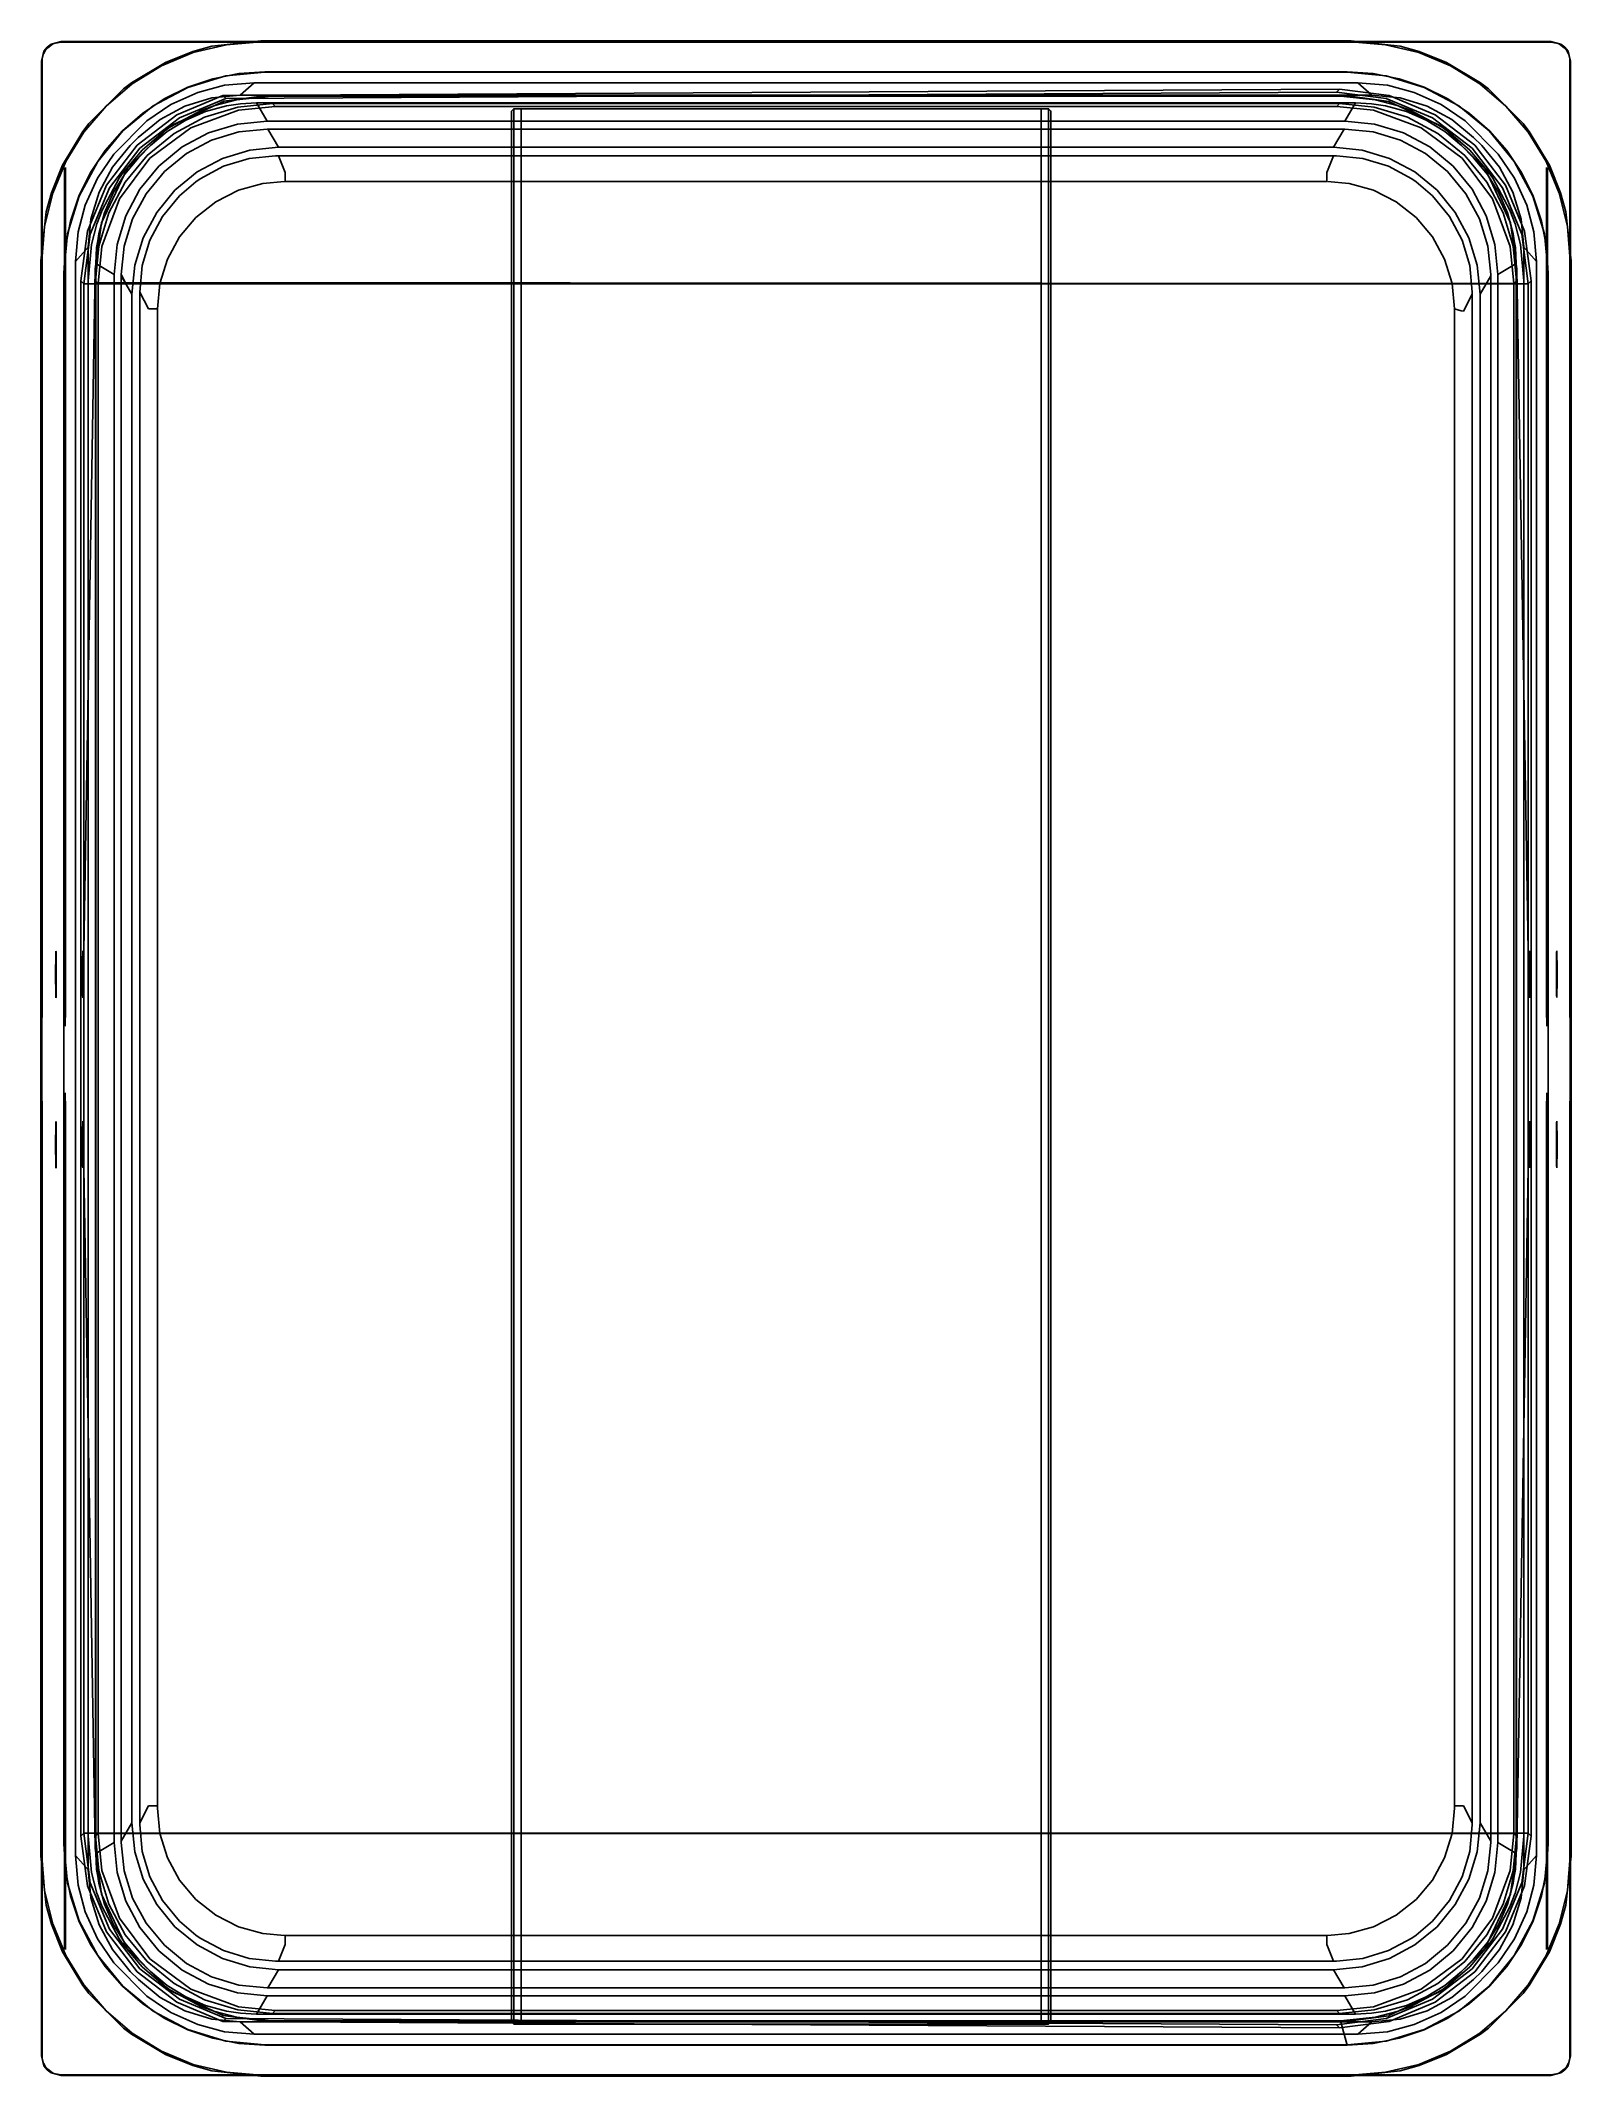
# Model space of a CAD drawing. Extents: x 0 to 230, y -306 to 0.
import ezdxf

# ---------------------------------------------------------------- set-up
doc = ezdxf.new("R2010")
doc.units = 0
doc.header["$MEASUREMENT"] = 0
for name, color, linetype in [('Layer1', 252, 'CONTINUOUS'), ('Layer2', 252, 'CONTINUOUS'), ('Layer3', 254, 'CONTINUOUS')]:
    doc.layers.add(name, color=color, linetype=linetype)

msp = doc.modelspace()

# ---------------------------------------------------------------- linework, layer by layer
at = {"layer": 'Layer1', "linetype": 'Continuous'}
for points, invisible_edges in [([(228.46, -0.47, 220.38), (228.5, -0.4, 219.99), (227, 0, 219.99), (227, -0.07, 220.38)], 15), ([(0.29, -2, 207.46), (0, -3, 219.99), (0.4, -1.5, 219.99)], 13), ([(0.07, -3, 220.38), (0, -3, 219.99), (0.4, -1.5, 219.99), (0.47, -1.54, 220.38)], 15), ([(0, -3, 219.99), (0.13, -2.65, 207.37), (0.29, -2, 207.46)], 13), ([(0.13, -2.65, 207.37), (0.11, -3, 207.32), (0, -3, 219.99)], 14), ([(0, -140.09, 219.99), (0, -3, 219.99), (0.07, -3, 220.38), (0.07, -140.09, 220.38)], 15), ([(0, -18.99, 219.99), (0, -3, 219.99), (0.11, -3, 207.32), (0.14, -18.99, 203.92)], 10), ([(0.65, -1.65, 220.7), (0.29, -3, 220.7), (0.07, -3, 220.38), (0.47, -1.54, 220.38)], 15), ([(0.07, -140.09, 220.38), (0.07, -3, 220.38), (0.29, -3, 220.7), (0.29, -140.09, 220.7)], 15), ([(0.13, -2.65, 207.37), (0.11, -3, 207.32), (0.25, -2.9, 206.84)], 15), ([(0.14, -18.99, 203.92), (0.11, -3, 207.32), (0.25, -2.9, 206.84)], 15), ([(0.33, -1.9, 207.48), (0.42, -1.86, 207.13), (0.25, -2.9, 206.84), (0.13, -2.65, 207.37)], 15), ([(0.41, -2.86, 206.63), (0.25, -2.9, 206.84), (0.14, -18.99, 203.92), (0.28, -18.94, 203.43)], 15), ([(0.25, -2.9, 206.84), (0.42, -1.86, 207.13), (0.63, -1.88, 206.81)], 15), ([(0.63, -1.88, 206.81), (0.25, -2.9, 206.84), (0.41, -2.86, 206.63)], 15), ([(0.64, -18.9, 203.06), (0.28, -18.94, 203.43), (0.41, -2.86, 206.63), (0.61, -2.82, 206.48)], 15), ([(0.29, -2, 207.46), (0.33, -1.9, 207.48), (0.4, -1.5, 219.99)], 14), ([(0.94, -1.81, 220.92), (0.62, -3, 220.92), (0.29, -3, 220.7), (0.65, -1.65, 220.7)], 15), ([(0.62, -140.09, 220.92), (0.29, -140.09, 220.7), (0.29, -3, 220.7), (0.62, -3, 220.92)], 15), ([(0.4, -1.5, 219.99), (0.63, -1.34, 207.55), (0.33, -1.9, 207.48), (0.4, -1.5, 219.99)], 13), ([(0.63, -1.34, 207.55), (0.33, -1.9, 207.48), (0.42, -1.86, 207.13), (0.73, -1.41, 207.2)], 15), ([(0.88, -0.88, 219.99), (0.4, -1.5, 219.99), (0.96, -0.96, 207.61)], 14), ([(0.47, -1.54, 220.38), (0.4, -1.5, 219.99), (0.88, -0.88, 219.99)], 15), ([(0.96, -0.96, 207.61), (0.63, -1.34, 207.55), (0.4, -1.5, 219.99)], 14), ([(0.63, -1.88, 206.81), (0.41, -2.86, 206.63), (0.61, -2.82, 206.48), (0.94, -1.96, 206.59)], 15), ([(1.04, -0.96, 207.27), (0.42, -1.86, 207.13), (0.63, -1.88, 206.81), (1.2, -1.06, 206.96)], 15), ([(1.5, -0.4, 219.99), (1.54, -0.47, 220.38), (0.47, -1.54, 220.38)], 15), ([(0.47, -1.54, 220.38), (0.88, -0.88, 219.99), (1.5, -0.4, 219.99)], 15), ([(0.47, -1.54, 220.38), (1.54, -0.47, 220.38), (1.65, -0.65, 220.7), (0.65, -1.65, 220.7)], 15), ([(1.27, -2, 221), (1, -3, 221), (0.62, -3, 220.92), (0.94, -1.81, 220.92)], 15), ([(0.94, -1.96, 206.59), (0.61, -2.82, 206.48), (1.11, -2.79, 206.35)], 15), ([(1.11, -2.79, 206.35), (0.61, -2.82, 206.48), (0.64, -18.9, 203.06), (1.14, -18.89, 202.93)], 15), ([(0.62, -3, 220.92), (1, -3, 221), (1, -140.09, 221), (0.62, -140.09, 220.92)], 15), ([(0.63, -1.34, 207.55), (0.73, -1.41, 207.2), (1.04, -0.96, 207.27), (0.96, -0.96, 207.61)], 15), ([(1.43, -1.24, 206.74), (1.2, -1.06, 206.96), (0.63, -1.88, 206.81), (0.94, -1.96, 206.59)], 15), ([(0.94, -1.81, 220.92), (1.81, -0.94, 220.92), (1.65, -0.65, 220.7), (0.65, -1.65, 220.7)], 15), ([(1.5, -0.4, 219.99), (0.88, -0.88, 219.99), (1.9, -0.33, 207.69)], 14), ([(1.9, -0.33, 207.69), (1.66, -0.44, 207.68), (0.88, -0.88, 219.99)], 14), ([(0.88, -0.88, 219.99), (0.96, -0.96, 207.61), (1.66, -0.44, 207.68)], 13), ([(2, -1.27, 221), (1.27, -2, 221), (0.94, -1.81, 220.92), (1.81, -0.94, 220.92)], 15), ([(1.43, -1.24, 206.74), (0.94, -1.96, 206.59), (1.37, -1.83, 206.55)], 15), ([(1.37, -1.83, 206.55), (0.94, -1.96, 206.59), (1.11, -2.79, 206.35)], 15), ([(1.66, -0.44, 207.68), (0.96, -0.96, 207.61), (0.99, -0.95, 207.44), (1.04, -0.96, 207.27)], 15), ([(1.27, -2, 221), (1, -3, 221), (7.76, -25.56, 221), (11.76, -17.77, 221)], 15), ([(1, -3, 221), (6.38, -34.21, 221), (6.38, -271.79, 221), (1, -303, 221)], 15), ([(6.38, -34.21, 221), (7.76, -25.56, 221), (1, -3, 221)], 15), ([(1, -140.09, 221), (5, -140.09, 221), (5, -3, 221), (1, -3, 221)], 15), ([(1.9, -0.33, 207.69), (1.04, -0.96, 207.27), (1.94, -0.37, 207.37)], 15), ([(1.9, -0.33, 207.69), (1.66, -0.44, 207.68), (1.04, -0.96, 207.27)], 15), ([(1.94, -0.37, 207.37), (1.04, -0.96, 207.27), (1.2, -1.06, 206.96), (2.03, -0.53, 207.06)], 15), ([(2.07, -1.15, 206.7), (1.11, -2.79, 206.35), (1.37, -1.83, 206.55)], 15), ([(5.88, -5.36, 205.81), (2.07, -1.15, 206.7), (1.11, -2.79, 206.35)], 15), ([(5.88, -5.36, 205.81), (1.14, -18.89, 202.93), (1.11, -2.79, 206.35)], 15), ([(2.03, -0.53, 207.06), (1.2, -1.06, 206.96), (1.43, -1.24, 206.74), (2.15, -0.77, 206.83)], 15), ([(25.81, -7.67, 221), (17.98, -11.6, 221), (1.27, -2, 221), (3, -1, 221)], 15), ([(2, -1.27, 221), (3, -1, 221), (1.27, -2, 221)], 15), ([(1.27, -2, 221), (1.27, -2, 221), (11.76, -17.77, 221), (17.98, -11.6, 221)], 15), ([(2.15, -0.77, 206.83), (1.43, -1.24, 206.74), (1.37, -1.83, 206.55), (2.07, -1.15, 206.7)], 15), ([(1.5, -0.4, 219.99), (3, 0, 219.99), (3, -0.11, 207.72), (1.9, -0.33, 207.69)], 10), ([(3, -0.07, 220.38), (1.54, -0.47, 220.38), (1.5, -0.4, 219.99), (3, 0, 219.99)], 15), ([(1.65, -0.65, 220.7), (1.54, -0.47, 220.38), (3, -0.07, 220.38), (3, -0.29, 220.7)], 15), ([(3, -0.62, 220.92), (3, -0.29, 220.7), (1.65, -0.65, 220.7), (1.81, -0.94, 220.92)], 15), ([(2, -1.27, 221), (3, -1, 221), (3, -0.62, 220.92), (1.81, -0.94, 220.92)], 15), ([(1.9, -0.33, 207.69), (1.94, -0.37, 207.37), (3, -0.16, 207.4), (3, -0.11, 207.72)], 15), ([(3, -0.16, 207.4), (3, -0.34, 207.09), (2.03, -0.53, 207.06), (1.94, -0.37, 207.37)], 15), ([(3, -0.34, 207.09), (3, -0.5, 206.94), (2.15, -0.77, 206.83), (2.03, -0.53, 207.06)], 15), ([(2.15, -0.77, 206.83), (2.07, -1.15, 206.7), (3, -0.9, 206.75), (3, -0.5, 206.94)], 15), ([(5.88, -5.36, 205.81), (3, -0.9, 206.76), (2.07, -1.15, 206.7)], 15), ([(3, -0.07, 220.38), (3, 0, 219.99), (227, 0, 219.99), (227, -0.07, 220.38)], 15), ([(227, -0.11, 207.74), (227, 0, 219.99), (3, 0, 220), (3, -0.11, 207.74)], 5), ([(227, -0.29, 220.7), (227, -0.07, 220.38), (3, -0.07, 220.38), (3, -0.29, 220.7)], 15), ([(3, -0.16, 207.41), (3, -0.11, 207.74), (227, -0.11, 207.74), (227, -0.16, 207.41)], 15), ([(227, -0.21, 207.3), (227, -0.16, 207.41), (3, -0.16, 207.41), (3, -0.21, 207.3)], 15), ([(3, -0.34, 207.11), (3, -0.21, 207.3), (227, -0.21, 207.3), (227, -0.34, 207.11)], 15), ([(3, -0.62, 220.92), (3, -0.29, 220.7), (227, -0.29, 220.7), (227, -0.62, 220.92)], 15), ([(227, -0.5, 206.95), (227, -0.34, 207.11), (3, -0.34, 207.11), (3, -0.5, 206.95)], 15), ([(3, -0.9, 206.76), (3, -0.5, 206.95), (227, -0.5, 206.95), (227, -0.9, 206.76)], 15), ([(3, -0.62, 220.92), (3, -1, 221), (227, -1, 221), (227, -0.62, 220.92)], 15), ([(227, -0.9, 206.75), (224.12, -5.36, 205.8), (5.88, -5.36, 205.81), (3, -0.9, 206.76)], 15), ([(34.21, -6.37, 221), (195.79, -6.37, 221), (227, -1, 221), (3, -1, 221)], 15), ([(3, -1, 221), (3, -1, 221), (25.81, -7.67, 221), (34.21, -6.37, 221)], 15), ([(227, -1, 221), (227, -1, 221), (195.79, -6.37, 221), (204.19, -7.67, 221)], 15), ([(227, -1, 221), (228.73, -2, 221), (212.02, -11.6, 221), (204.19, -7.67, 221)], 15), ([(212.02, -11.6, 221), (218.24, -17.77, 221), (228.73, -2, 221)], 15), ([(218.15, -17.7, 221), (222.24, -25.56, 221), (229, -3, 221), (228.73, -2, 221)], 15), ([(229, -303, 221), (223.62, -271.79, 221), (223.62, -34.21, 221), (229, -3, 221)], 15), ([(227.93, -1.15, 206.7), (227.93, -1.15, 206.7), (227, -0.9, 206.75), (224.12, -5.36, 205.8)], 15), ([(228.89, -2.79, 206.35), (228.89, -2.79, 206.35), (227.93, -1.15, 206.7), (224.12, -5.36, 205.8)], 15), ([(228.89, -2.79, 206.35), (228.89, -2.79, 206.35), (228.86, -18.89, 202.93), (224.12, -5.36, 205.8)], 15), ([(229, -3, 221), (225, -3, 221), (225, -140.09, 221), (229, -140.09, 221)], 15), ([(228.1, -0.33, 207.69), (227, -0.11, 207.72), (227, 0, 219.99), (228.5, -0.4, 219.99)], 10), ([(227, 0, 219.99), (228.5, -0.4, 219.99), (228.46, -0.47, 220.38), (227, -0.07, 220.38)], 15), ([(227, -0.07, 220.38), (228.46, -0.47, 220.38), (228.35, -0.65, 220.7), (227, -0.29, 220.7)], 15), ([(227, -0.29, 220.7), (227, -0.07, 220.38), (228.46, -0.47, 220.38), (228.35, -0.65, 220.7)], 15), ([(227, -0.11, 207.72), (227, -0.16, 207.4), (228.06, -0.37, 207.37), (228.1, -0.33, 207.69)], 15), ([(228.06, -0.37, 207.37), (227.97, -0.53, 207.06), (227, -0.34, 207.09), (227, -0.16, 207.4)], 15), ([(227, -0.62, 220.92), (227, -0.29, 220.7), (228.35, -0.65, 220.7), (228.19, -0.94, 220.92)], 15), ([(228.19, -0.94, 220.92), (228.35, -0.65, 220.7), (227, -0.29, 220.7), (227, -0.62, 220.92)], 15), ([(227.97, -0.53, 207.06), (227.85, -0.77, 206.83), (227, -0.5, 206.94), (227, -0.34, 207.09)], 15), ([(227, -0.5, 206.94), (227, -0.9, 206.75), (227.93, -1.15, 206.7), (227.85, -0.77, 206.83)], 15), ([(227, -0.62, 220.92), (227, -1, 221), (228, -1.27, 221), (228.19, -0.94, 220.92)], 15), ([(228.19, -0.94, 220.92), (227, -0.62, 220.92), (227, -1, 221), (228, -1.27, 221)], 15), ([(228.73, -2, 221), (228, -1.27, 221), (227, -1, 221)], 15), ([(227, -1, 221), (227, -1, 221), (227.75, -1.44, 221), (228, -1.27, 221)], 15), ([(228.73, -2, 221), (228.73, -2, 221), (227.75, -1.44, 221), (228, -1.27, 221)], 15), ([(227.85, -0.77, 206.83), (228.57, -1.24, 206.74), (228.8, -1.06, 206.96), (227.97, -0.53, 207.06)], 15), ([(227.93, -1.15, 206.7), (228.62, -1.83, 206.55), (228.57, -1.24, 206.74), (227.85, -0.77, 206.83)], 15), ([(228.62, -1.83, 206.55), (228.62, -1.83, 206.55), (228.89, -2.79, 206.35), (227.93, -1.15, 206.7)], 15), ([(227.97, -0.53, 207.06), (228.8, -1.06, 206.96), (228.96, -0.96, 207.27), (228.06, -0.37, 207.37)], 15), ([(228, -1.27, 221), (228.19, -0.94, 220.92), (229.06, -1.81, 220.92), (228.73, -2, 221)], 15), ([(228.19, -0.94, 220.92), (229.06, -1.81, 220.92), (228.73, -2, 221), (228, -1.27, 221)], 15), ([(228.06, -0.37, 207.37), (228.06, -0.37, 207.37), (228.96, -0.96, 207.27), (228.1, -0.33, 207.69)], 15), ([(228.1, -0.33, 207.69), (228.1, -0.33, 207.69), (229.12, -0.88, 219.99), (228.5, -0.4, 219.99)], 11), ([(229.12, -0.88, 219.99), (229.12, -0.88, 219.99), (228.34, -0.44, 207.68), (228.1, -0.33, 207.69)], 11), ([(228.96, -0.96, 207.27), (228.96, -0.96, 207.27), (228.34, -0.44, 207.68), (228.1, -0.33, 207.69)], 15), ([(228.35, -0.65, 220.7), (229.35, -1.65, 220.7), (229.06, -1.81, 220.92), (228.19, -0.94, 220.92)], 15), ([(229.35, -1.65, 220.7), (228.35, -0.65, 220.7), (228.19, -0.94, 220.92), (229.06, -1.81, 220.92)], 15), ([(228.34, -0.44, 207.68), (228.34, -0.44, 207.68), (229.04, -0.96, 207.61), (229.12, -0.88, 219.99)], 15), ([(228.96, -0.96, 207.27), (229.01, -0.95, 207.44), (229.04, -0.96, 207.61), (228.34, -0.44, 207.68)], 11), ([(228.46, -0.47, 220.38), (229.53, -1.54, 220.38), (229.35, -1.65, 220.7), (228.35, -0.65, 220.7)], 15), ([(229.35, -1.65, 220.7), (228.35, -0.65, 220.7), (228.46, -0.47, 220.38), (229.53, -1.54, 220.38)], 15), ([(228.46, -0.47, 220.38), (228.46, -0.47, 220.38), (228.5, -0.4, 219.99), (229.53, -1.54, 220.38)], 15), ([(229.53, -1.54, 220.38), (229.53, -1.54, 220.38), (228.46, -0.47, 220.38), (228.5, -0.4, 219.99)], 15), ([(228.5, -0.4, 219.99), (228.5, -0.4, 219.99), (229.53, -1.54, 220.38), (229.12, -0.88, 219.99)], 15), ([(228.5, -0.4, 219.99), (228.5, -0.4, 219.99), (229.12, -0.88, 219.99), (229.53, -1.54, 220.38)], 15), ([(229.06, -1.96, 206.59), (229.37, -1.88, 206.81), (228.8, -1.06, 206.96), (228.57, -1.24, 206.74)], 15), ([(228.62, -1.83, 206.55), (228.62, -1.83, 206.55), (229.06, -1.96, 206.59), (228.57, -1.24, 206.74)], 15), ([(228.89, -2.79, 206.35), (228.89, -2.79, 206.35), (229.06, -1.96, 206.59), (228.62, -1.83, 206.55)], 15), ([(229, -3, 221), (229.38, -3, 220.92), (229.06, -1.81, 220.92), (228.73, -2, 221)], 15), ([(229.06, -1.81, 220.92), (229.38, -3, 220.92), (229, -3, 221), (228.73, -2, 221)], 15), ([(228.8, -1.06, 206.96), (229.37, -1.88, 206.81), (229.58, -1.86, 207.13), (228.96, -0.96, 207.27)], 15), ([(228.86, -18.89, 202.93), (229.36, -18.9, 203.06), (229.38, -2.82, 206.48), (228.89, -2.79, 206.35)], 15), ([(228.89, -2.79, 206.35), (228.89, -2.79, 206.35), (229.38, -2.82, 206.48), (229.06, -1.96, 206.59)], 15), ([(229.04, -0.96, 207.61), (228.96, -0.96, 207.27), (229.27, -1.41, 207.2), (229.37, -1.34, 207.55)], 15), ([(229.38, -303, 220.92), (229, -303, 221), (229, -3, 221), (229.38, -3, 220.92)], 15), ([(229.38, -140.09, 220.92), (229, -140.09, 221), (229, -3, 221), (229.38, -3, 220.92)], 15), ([(229.04, -0.96, 207.61), (229.04, -0.96, 207.61), (229.6, -1.5, 219.99), (229.12, -0.88, 219.99)], 11), ([(229.6, -1.5, 219.99), (229.6, -1.5, 219.99), (229.37, -1.34, 207.55), (229.04, -0.96, 207.61)], 11), ([(229.06, -1.81, 220.92), (229.35, -1.65, 220.7), (229.71, -3, 220.7), (229.38, -3, 220.92)], 15), ([(229.35, -1.65, 220.7), (229.71, -3, 220.7), (229.38, -3, 220.92), (229.06, -1.81, 220.92)], 15), ([(229.06, -1.96, 206.59), (229.38, -2.82, 206.48), (229.59, -2.86, 206.63), (229.37, -1.88, 206.81)], 15), ([(229.6, -1.5, 219.99), (229.6, -1.5, 219.99), (229.12, -0.88, 219.99), (229.53, -1.54, 220.38)], 15), ([(229.12, -0.88, 219.99), (229.12, -0.88, 219.99), (229.6, -1.5, 219.99), (229.53, -1.54, 220.38)], 15), ([(229.27, -1.41, 207.2), (229.58, -1.86, 207.13), (229.67, -1.9, 207.48), (229.37, -1.34, 207.55)], 15), ([(229.71, -3, 220.7), (229.93, -3, 220.38), (229.53, -1.54, 220.38), (229.35, -1.65, 220.7)], 15), ([(229.53, -1.54, 220.38), (229.93, -3, 220.38), (229.71, -3, 220.7), (229.35, -1.65, 220.7)], 15), ([(229.38, -2.82, 206.48), (229.59, -2.86, 206.63), (229.72, -18.94, 203.43), (229.36, -18.9, 203.06)], 15), ([(229.6, -1.5, 219.99), (229.67, -1.9, 207.48), (229.37, -1.34, 207.55), (229.6, -1.5, 219.99)], 13), ([(229.37, -1.88, 206.81), (229.37, -1.88, 206.81), (229.58, -1.86, 207.13), (229.75, -2.9, 206.84)], 15), ([(229.59, -2.86, 206.63), (229.59, -2.86, 206.63), (229.75, -2.9, 206.84), (229.37, -1.88, 206.81)], 15), ([(229.38, -3, 220.92), (229.71, -3, 220.7), (229.71, -303, 220.7), (229.38, -303, 220.92)], 15), ([(229.38, -3, 220.92), (229.71, -3, 220.7), (229.71, -140.09, 220.7), (229.38, -140.09, 220.92)], 15), ([(229.53, -1.54, 220.38), (229.6, -1.5, 219.99), (230, -3, 219.99), (229.93, -3, 220.38)], 15), ([(229.53, -1.54, 220.38), (229.6, -1.5, 219.99), (230, -3, 219.99), (229.93, -3, 220.38)], 15), ([(229.87, -2.65, 207.37), (229.75, -2.9, 206.84), (229.58, -1.86, 207.13), (229.67, -1.9, 207.48)], 15), ([(229.72, -18.94, 203.43), (229.86, -18.99, 203.92), (229.75, -2.9, 206.84), (229.59, -2.86, 206.63)], 15), ([(229.6, -1.5, 219.99), (229.6, -1.5, 219.99), (229.67, -1.9, 207.48), (229.71, -2, 207.46)], 11), ([(229.6, -1.5, 219.99), (229.6, -1.5, 219.99), (230, -3, 219.99), (229.71, -2, 207.46)], 13), ([(229.71, -2, 207.46), (229.71, -2, 207.46), (229.87, -2.65, 207.37), (230, -3, 219.99)], 13), ([(229.71, -303, 220.7), (229.93, -303, 220.38), (229.93, -3, 220.38), (229.71, -3, 220.7)], 15), ([(229.71, -140.09, 220.7), (229.71, -3, 220.7), (229.93, -3, 220.38), (229.93, -140.09, 220.38)], 15), ([(229.75, -2.9, 206.84), (229.75, -2.9, 206.84), (229.89, -3, 207.32), (229.87, -2.65, 207.37)], 15), ([(229.75, -2.9, 206.84), (229.75, -2.9, 206.84), (229.89, -3, 207.32), (229.86, -18.99, 203.92)], 15), ([(229.86, -18.99, 203.92), (229.89, -3, 207.32), (230, -3, 219.99), (230, -18.99, 219.99)], 10), ([(230, -3, 219.99), (230, -3, 219.99), (229.89, -3, 207.32), (229.87, -2.65, 207.37)], 11), ([(229.93, -3, 220.38), (230, -3, 219.99), (230, -303, 219.99), (229.93, -303, 220.38)], 15), ([(229.93, -140.09, 220.38), (229.93, -3, 220.38), (230, -3, 219.99), (230, -140.09, 219.99)], 15), ([(5.88, -5.36, 205.81), (5.86, -18.89, 202.93), (1.14, -18.89, 202.93)], 15), ([(12.27, -20.58, 200.66), (12.27, -20.58, 200.66), (5.86, -18.89, 202.93), (5.88, -5.36, 205.81)], 15), ([(224.12, -5.36, 205.8), (195.79, -6.1, 202.63), (34.21, -6.1, 202.63), (5.88, -5.36, 205.81)], 15), ([(224.12, -5.36, 205.8), (195.79, -6.1, 202.63), (34.21, -6.1, 202.63), (5.88, -5.36, 205.81)], 15), ([(5.88, -5.36, 205.81), (5.88, -5.36, 205.81), (29.68, -8.72, 202.31), (34.21, -6.1, 202.63)], 15), ([(5.88, -5.36, 205.81), (5.88, -5.36, 205.81), (26.66, -9.35, 202.31), (29.68, -8.72, 202.31)], 15), ([(5.88, -5.36, 205.81), (20.54, -12.29, 201.92), (21.5, -11.86, 202), (26.66, -9.35, 202.31)], 15), ([(5.88, -5.36, 205.81), (18.65, -13.53, 201.54), (19.3, -13, 201.64), (20.54, -12.29, 201.92)], 15), ([(5.88, -5.36, 205.81), (5.88, -5.36, 205.81), (13.7, -18.49, 201.04), (18.65, -13.53, 201.54)], 15), ([(5.88, -5.36, 205.81), (12.27, -20.58, 200.66), (13, -19.3, 200.87), (13.7, -18.49, 201.04)], 15), ([(31.23, -8.55, 189.9), (32.58, -8.41, 192.21), (34.21, -6.1, 202.63), (27.33, -9.04, 221)], 15), ([(27.33, -9.04, 221), (34.21, -8.11, 221), (34.21, -6.1, 202.63)], 15), ([(32.58, -8.41, 192.21), (33.36, -8.41, 191.32), (34.21, -6.1, 202.63)], 15), ([(195.79, -6.1, 202.63), (196.64, -8.36, 191.32), (33.36, -8.41, 191.32), (34.21, -6.1, 202.63)], 15), ([(195.79, -8.11, 221), (195.79, -6.1, 202.63), (34.21, -6.1, 202.63), (34.21, -8.11, 221)], 15), ([(195.79, -6.1, 202.63), (200.32, -8.72, 202.31), (224.12, -5.36, 205.8)], 15), ([(195.79, -6.1, 202.63), (200.32, -8.72, 202.31), (224.12, -5.36, 205.8)], 15), ([(202.67, -9.04, 221), (195.79, -6.1, 202.63), (197.42, -8.41, 192.21), (198.77, -8.55, 189.9)], 15), ([(195.79, -6.1, 202.63), (202.67, -9.04, 221), (195.79, -8.11, 221)], 13), ([(195.79, -6.1, 202.63), (197.42, -8.41, 192.21), (196.64, -8.36, 191.32)], 15), ([(200.32, -8.72, 202.31), (203.34, -9.35, 202.31), (224.12, -5.36, 205.8)], 15), ([(200.32, -8.72, 202.31), (203.34, -9.35, 202.31), (224.12, -5.36, 205.8)], 15), ([(203.34, -9.35, 202.31), (208.5, -11.86, 202), (209.46, -12.29, 201.92), (224.12, -5.36, 205.8)], 15), ([(203.34, -9.35, 202.31), (208.5, -11.86, 202), (209.46, -12.29, 201.92), (224.12, -5.36, 205.8)], 15), ([(209.46, -12.29, 201.92), (210.7, -13, 201.64), (211.35, -13.53, 201.54), (224.12, -5.36, 205.8)], 15), ([(209.46, -12.29, 201.92), (210.7, -13, 201.64), (211.35, -13.53, 201.54), (224.12, -5.36, 205.8)], 15), ([(211.35, -13.53, 201.54), (216.3, -18.49, 201.04), (224.12, -5.36, 205.8)], 15), ([(211.35, -13.53, 201.54), (216.3, -18.49, 201.04), (224.12, -5.36, 205.8)], 15), ([(216.3, -18.49, 201.04), (216.99, -19.3, 200.87), (217.73, -20.58, 200.66), (224.12, -5.36, 205.8)], 15), ([(216.3, -18.49, 201.04), (216.99, -19.3, 200.87), (217.73, -20.58, 200.66), (224.12, -5.36, 205.8)], 15), ([(224.12, -5.36, 205.8), (224.14, -18.89, 202.93), (217.73, -20.58, 200.66)], 15), ([(224.12, -5.36, 205.8), (224.14, -18.89, 202.93), (217.73, -20.58, 200.66)], 15), ([(228.86, -18.89, 202.93), (228.86, -18.89, 202.93), (224.14, -18.89, 202.93), (224.12, -5.36, 205.8)], 15), ([(25.81, -7.67, 221), (27.52, -8.98, 221), (19.33, -12.77, 221), (17.98, -11.6, 221)], 13), ([(25.73, -10.03, 166.83), (25.73, -10.03, 166.83), (19.21, -12.86, 221), (27.33, -9.04, 221)], 15), ([(25.73, -10.03, 166.83), (27.33, -9.04, 221), (31.23, -8.55, 189.9)], 15), ([(28.05, -9.23, 178.95), (28.05, -9.23, 178.95), (25.73, -10.03, 166.83), (31.65, -8.79, 178.62)], 15), ([(29.56, -9.23, 166.54), (29.56, -9.23, 166.54), (25.73, -10.03, 166.83), (31.65, -8.79, 178.62)], 15), ([(34.21, -6.37, 221), (34.21, -8.11, 221), (27.52, -8.98, 221), (25.81, -7.67, 221)], 13), ([(31.65, -8.79, 178.62), (31.65, -8.79, 178.62), (28.05, -9.23, 178.95), (29.8, -8.8, 185.93)], 15), ([(29.56, -9.23, 166.54), (29.56, -9.23, 166.54), (30.82, -9.53, 154.55), (31.65, -8.79, 178.62)], 15), ([(31.23, -8.55, 189.9), (31.23, -8.55, 189.9), (29.8, -8.8, 185.93), (32.41, -8.57, 185.91)], 15), ([(31.65, -8.79, 178.62), (31.65, -8.79, 178.62), (32.41, -8.57, 185.91), (29.8, -8.8, 185.93)], 15), ([(31.65, -8.79, 178.62), (30.82, -9.53, 154.55), (199.18, -9.53, 154.55), (198.35, -8.79, 178.62)], 15), ([(32.81, -8.49, 188.66), (32.81, -8.49, 188.66), (31.23, -8.55, 189.9), (32.58, -8.41, 192.21)], 15), ([(32.41, -8.57, 185.91), (32.41, -8.57, 185.91), (32.81, -8.49, 188.66), (31.23, -8.55, 189.9)], 15), ([(31.65, -8.79, 178.62), (33.36, -8.41, 191.32), (196.64, -8.36, 191.32), (198.35, -8.79, 178.62)], 15), ([(33.36, -8.41, 191.32), (32.81, -8.49, 188.66), (32.41, -8.57, 185.91), (31.65, -8.79, 178.62)], 15), ([(32.81, -8.49, 188.66), (32.81, -8.49, 188.66), (33.36, -8.41, 191.32), (32.58, -8.41, 192.21)], 15), ([(195.79, -6.37, 221), (195.79, -8.11, 221), (34.21, -8.11, 221), (34.21, -6.37, 221)], 13), ([(204.19, -7.67, 221), (202.67, -9.04, 221), (195.79, -8.11, 221), (195.79, -6.37, 221)], 15), ([(197.42, -8.41, 192.21), (196.64, -8.36, 191.32), (197.19, -8.49, 188.66)], 15), ([(198.35, -8.79, 178.62), (197.59, -8.57, 185.91), (197.19, -8.49, 188.66), (196.64, -8.36, 191.32)], 15), ([(197.42, -8.41, 192.21), (198.77, -8.55, 189.9), (197.19, -8.49, 188.66)], 15), ([(198.77, -8.55, 189.9), (197.19, -8.49, 188.66), (197.59, -8.57, 185.91)], 15), ([(197.59, -8.57, 185.91), (200.2, -8.8, 185.93), (198.77, -8.55, 189.9)], 15), ([(200.2, -8.8, 185.93), (197.59, -8.57, 185.91), (198.35, -8.79, 178.62)], 15), ([(200.2, -8.8, 185.93), (201.95, -9.23, 178.95), (198.35, -8.79, 178.62)], 15), ([(198.35, -8.79, 178.62), (204.27, -10.03, 166.83), (201.95, -9.23, 178.95)], 15), ([(198.35, -8.79, 178.62), (204.27, -10.03, 166.83), (200.44, -9.23, 166.54)], 15), ([(198.35, -8.79, 178.62), (199.18, -9.53, 154.55), (200.44, -9.23, 166.54)], 15), ([(198.77, -8.55, 189.9), (198.77, -8.55, 189.9), (202.67, -9.04, 221), (204.27, -10.03, 166.83)], 15), ([(212.02, -11.6, 221), (210.79, -12.86, 221), (202.67, -9.04, 221), (204.19, -7.67, 221)], 15), ([(202.67, -9.04, 221), (210.79, -12.86, 221), (204.27, -10.03, 166.83)], 14), ([(17.98, -11.6, 221), (19.33, -12.77, 221), (12.92, -19.13, 221), (11.76, -17.77, 221)], 13), ([(19.21, -12.86, 221), (19.21, -12.86, 221), (23.85, -10.89, 154.7), (25.73, -10.03, 166.83)], 15), ([(19.66, -13.5, 130.7), (19.66, -13.5, 130.7), (23.85, -10.89, 154.7), (19.21, -12.86, 221)], 15), ([(21, -12.62, 130.7), (21, -12.62, 130.7), (19.66, -13.5, 130.7), (23.85, -10.89, 154.7)], 15), ([(23.85, -10.89, 154.7), (23.85, -10.89, 154.7), (22.01, -12.05, 130.67), (21, -12.62, 130.7)], 15), ([(22.38, -14.17, 125.06), (22.38, -14.17, 125.06), (21, -12.62, 130.7), (22.01, -12.05, 130.67)], 15), ([(23.85, -10.89, 154.7), (23.85, -10.89, 154.7), (22.01, -12.05, 130.67), (25.09, -10.89, 130.56)], 15), ([(22.01, -12.05, 130.67), (22.01, -12.05, 130.67), (23.72, -12.38, 127.85), (25.09, -10.89, 130.56)], 15), ([(22.38, -14.17, 125.06), (22.38, -14.17, 125.06), (23.72, -12.38, 127.85), (22.01, -12.05, 130.67)], 15), ([(23.72, -12.38, 127.85), (23.72, -12.38, 127.85), (24.66, -12.04, 127.85), (25.09, -10.89, 130.56)], 15), ([(24.77, -13.04, 125.15), (24.77, -13.04, 125.15), (23.72, -12.38, 127.85), (24.66, -12.04, 127.85)], 15), ([(27.84, -9.74, 154.44), (27.84, -9.74, 154.44), (23.85, -10.89, 154.7), (25.73, -10.03, 166.83)], 15), ([(25.09, -10.89, 130.56), (25.09, -10.89, 130.56), (23.85, -10.89, 154.7), (27.84, -9.74, 154.44)], 15), ([(24.66, -12.04, 127.85), (24.66, -12.04, 127.85), (25.09, -10.89, 130.56), (25.45, -10.8, 130.56)], 15), ([(25.9, -12.61, 125.41), (25.9, -12.61, 125.41), (24.66, -12.04, 127.85), (25.45, -10.8, 130.56)], 15), ([(25.9, -12.61, 125.41), (25.9, -12.61, 125.41), (24.77, -13.04, 125.15), (24.66, -12.04, 127.85)], 15), ([(27.84, -9.74, 154.44), (27.84, -9.74, 154.44), (25.09, -10.89, 130.56), (25.45, -10.8, 130.56)], 15), ([(26.4, -10.6, 130.54), (26.4, -10.6, 130.54), (25.45, -10.8, 130.56), (27.84, -9.74, 154.44)], 15), ([(25.9, -12.61, 125.41), (25.9, -12.61, 125.41), (25.45, -10.8, 130.56), (26.4, -10.6, 130.54)], 15), ([(27.84, -9.74, 154.44), (27.84, -9.74, 154.44), (25.73, -10.03, 166.83), (29.56, -9.23, 166.54)], 15), ([(26.4, -10.6, 130.54), (29.53, -11.68, 126.61), (25.9, -12.61, 125.41), (26.4, -10.6, 130.54)], 15), ([(25.9, -12.61, 125.41), (25.9, -12.61, 125.41), (29.53, -11.68, 126.61), (26.67, -13.8, 107.49)], 15), ([(27.84, -9.74, 154.44), (27.84, -9.74, 154.44), (26.4, -10.6, 130.54), (27.57, -10.41, 130.52)], 15), ([(29.53, -11.68, 126.61), (29.53, -11.68, 126.61), (26.4, -10.6, 130.54), (27.57, -10.41, 130.52)], 15), ([(26.67, -13.8, 107.49), (26.67, -13.8, 107.49), (29.92, -13.02, 107.57), (29.53, -11.68, 126.61)], 15), ([(28.21, -9.69, 154.46), (28.21, -9.69, 154.46), (27.57, -10.41, 130.52), (29.98, -10.27, 130.48)], 15), ([(27.57, -10.41, 130.52), (27.57, -10.41, 130.52), (27.84, -9.74, 154.44), (28.21, -9.69, 154.46)], 15), ([(29.53, -11.68, 126.61), (29.53, -11.68, 126.61), (29.98, -10.27, 130.48), (27.57, -10.41, 130.52)], 15), ([(30.82, -9.53, 154.55), (30.82, -9.53, 154.55), (27.84, -9.74, 154.44), (29.56, -9.23, 166.54)], 15), ([(28.21, -9.69, 154.46), (30.82, -9.53, 154.55), (30.1, -10.27, 130.48), (29.98, -10.27, 130.48)], 15), ([(29.53, -11.68, 126.61), (30.1, -11.6, 126.82), (30.1, -10.27, 130.48), (29.98, -10.27, 130.48)], 15), ([(33.09, -12.77, 107.68), (33.09, -12.77, 107.68), (30.1, -11.6, 126.82), (29.53, -11.68, 126.61)], 15), ([(29.53, -11.68, 126.61), (29.53, -11.68, 126.61), (33.09, -12.77, 107.68), (29.92, -13.02, 107.57)], 15), ([(30.1, -10.27, 130.48), (199.9, -10.27, 130.48), (199.18, -9.53, 154.55), (30.82, -9.53, 154.55)], 15), ([(197.69, -11.45, 127.22), (199.9, -10.27, 130.48), (30.1, -10.27, 130.48), (32.31, -11.45, 127.22)], 15), ([(30.1, -11.6, 126.82), (30.1, -11.6, 126.82), (32.31, -11.45, 127.22), (30.1, -10.27, 130.48)], 15), ([(32.31, -11.45, 127.22), (32.31, -11.45, 127.22), (30.1, -11.6, 126.82), (33.09, -12.77, 107.68)], 15), ([(196.13, -14.07, 88.32), (33.87, -14.07, 88.32), (32.31, -11.45, 127.22), (197.69, -11.45, 127.22)], 15), ([(199.9, -11.6, 126.82), (197.69, -11.45, 127.22), (196.91, -12.77, 107.68)], 15), ([(199.9, -11.6, 126.82), (200.47, -11.68, 126.61), (196.91, -12.77, 107.68)], 15), ([(200.08, -13.02, 107.57), (196.91, -12.77, 107.68), (200.47, -11.68, 126.61)], 15), ([(199.9, -10.27, 130.48), (197.69, -11.45, 127.22), (199.9, -11.6, 126.82)], 15), ([(200.44, -9.23, 166.54), (202.16, -9.74, 154.44), (199.18, -9.53, 154.55)], 15), ([(199.18, -9.53, 154.55), (201.79, -9.69, 154.46), (200.02, -10.27, 130.48), (199.9, -10.27, 130.48)], 15), ([(200.02, -10.27, 130.48), (199.9, -10.27, 130.48), (199.9, -11.6, 126.82), (200.47, -11.68, 126.61)], 15), ([(200.02, -10.27, 130.48), (202.43, -10.41, 130.52), (201.79, -9.69, 154.46)], 15), ([(202.43, -10.41, 130.52), (200.02, -10.27, 130.48), (200.47, -11.68, 126.61)], 15), ([(200.47, -11.68, 126.61), (200.08, -13.02, 107.57), (203.33, -13.8, 107.49)], 15), ([(200.44, -9.23, 166.54), (204.27, -10.03, 166.83), (202.16, -9.74, 154.44)], 15), ([(202.43, -10.41, 130.52), (203.6, -10.6, 130.54), (200.47, -11.68, 126.61)], 15), ([(203.6, -10.6, 130.54), (204.1, -12.61, 125.41), (200.47, -11.68, 126.61), (203.6, -10.6, 130.54)], 15), ([(203.33, -13.8, 107.49), (200.47, -11.68, 126.61), (204.1, -12.61, 125.41)], 15), ([(201.79, -9.69, 154.46), (202.16, -9.74, 154.44), (202.43, -10.41, 130.52)], 15), ([(204.27, -10.03, 166.83), (206.15, -10.89, 154.7), (202.16, -9.74, 154.44)], 15), ([(202.43, -10.41, 130.52), (203.6, -10.6, 130.54), (202.16, -9.74, 154.44)], 15), ([(202.16, -9.74, 154.44), (204.55, -10.8, 130.56), (203.6, -10.6, 130.54)], 15), ([(204.55, -10.8, 130.56), (204.91, -10.89, 130.56), (202.16, -9.74, 154.44)], 15), ([(202.16, -9.74, 154.44), (206.15, -10.89, 154.7), (204.91, -10.89, 130.56)], 15), ([(203.6, -10.6, 130.54), (204.55, -10.8, 130.56), (204.1, -12.61, 125.41)], 15), ([(204.55, -10.8, 130.56), (205.34, -12.04, 127.85), (204.1, -12.61, 125.41)], 15), ([(205.34, -12.04, 127.85), (205.23, -13.04, 125.15), (204.1, -12.61, 125.41)], 15), ([(204.27, -10.03, 166.83), (206.15, -10.89, 154.7), (210.79, -12.86, 221)], 15), ([(204.55, -10.8, 130.56), (204.91, -10.89, 130.56), (205.34, -12.04, 127.85)], 15), ([(204.91, -10.89, 130.56), (207.99, -12.05, 130.67), (206.15, -10.89, 154.7)], 15), ([(204.91, -10.89, 130.56), (206.28, -12.38, 127.85), (207.99, -12.05, 130.67)], 15), ([(204.91, -10.89, 130.56), (205.34, -12.04, 127.85), (206.28, -12.38, 127.85)], 15), ([(205.34, -12.04, 127.85), (206.28, -12.38, 127.85), (205.23, -13.04, 125.15)], 15), ([(210.79, -12.86, 221), (206.15, -10.89, 154.7), (210.34, -13.5, 130.7)], 15), ([(206.15, -10.89, 154.7), (210.34, -13.5, 130.7), (209, -12.62, 130.7)], 15), ([(209, -12.62, 130.7), (207.99, -12.05, 130.67), (206.15, -10.89, 154.7)], 15), ([(207.99, -12.05, 130.67), (206.28, -12.38, 127.85), (207.62, -14.17, 125.06)], 15), ([(207.99, -12.05, 130.67), (209, -12.62, 130.7), (207.62, -14.17, 125.06)], 15), ([(218.24, -17.77, 221), (212.02, -11.6, 221), (210.79, -12.86, 221), (217.14, -19.2, 221)], 15), ([(19.21, -12.86, 221), (19.21, -12.86, 221), (12.86, -19.2, 221), (16.64, -15.99, 130.7)], 15), ([(19.66, -13.5, 130.7), (19.66, -13.5, 130.7), (16.64, -15.99, 130.7), (19.21, -12.86, 221)], 15), ([(19.58, -15.99, 125.32), (19.58, -15.99, 125.32), (16.64, -15.99, 130.7), (19.66, -13.5, 130.7)], 15), ([(22.38, -14.17, 125.06), (22.38, -14.17, 125.06), (19.58, -15.99, 125.32), (21, -12.62, 130.7)], 15), ([(19.58, -15.99, 125.32), (19.58, -15.99, 125.32), (19.66, -13.5, 130.7), (21, -12.62, 130.7)], 15), ([(20.88, -16.76, 107.45), (20.88, -16.76, 107.45), (19.58, -15.99, 125.32), (22.38, -14.17, 125.06)], 15), ([(20.88, -16.76, 107.45), (20.88, -16.76, 107.45), (23.7, -15.03, 107.45), (22.38, -14.17, 125.06)], 15), ([(22.64, -17.38, 88.13), (22.64, -17.38, 88.13), (20.88, -16.76, 107.45), (23.7, -15.03, 107.45)], 15), ([(22.38, -14.17, 125.06), (22.38, -14.17, 125.06), (24.77, -13.04, 125.15), (23.72, -12.38, 127.85)], 15), ([(22.38, -14.17, 125.06), (22.38, -14.17, 125.06), (24.77, -13.04, 125.15), (26.67, -13.8, 107.49)], 15), ([(23.7, -15.03, 107.45), (23.7, -15.03, 107.45), (26.67, -13.8, 107.49), (22.38, -14.17, 125.06)], 15), ([(25.96, -15.65, 88.14), (25.96, -15.65, 88.14), (22.64, -17.38, 88.13), (23.7, -15.03, 107.45)], 15), ([(25.96, -15.65, 88.14), (25.96, -15.65, 88.14), (23.7, -15.03, 107.45), (26.67, -13.8, 107.49)], 15), ([(26.67, -13.8, 107.49), (26.67, -13.8, 107.49), (24.77, -13.04, 125.15), (25.9, -12.61, 125.41)], 15), ([(25.35, -16.64, 85.99), (25.35, -16.64, 85.99), (25.96, -15.65, 88.14), (29.76, -14.49, 88.21)], 15), ([(25.35, -16.64, 85.99), (25.35, -16.64, 85.99), (28.04, -15.62, 85.99), (29.76, -14.49, 88.21)], 15), ([(29.92, -13.02, 107.57), (29.92, -13.02, 107.57), (25.96, -15.65, 88.14), (29.76, -14.49, 88.21)], 15), ([(25.96, -15.65, 88.14), (25.96, -15.65, 88.14), (26.67, -13.8, 107.49), (29.92, -13.02, 107.57)], 15), ([(30.86, -14.99, 85.99), (30.86, -14.99, 85.99), (28.04, -15.62, 85.99), (29.76, -14.49, 88.21)], 15), ([(29.77, -15.97, 83.46), (29.77, -15.97, 83.46), (28.04, -15.62, 85.99), (30.86, -14.99, 85.99)], 15), ([(33.74, -14.07, 88.32), (33.74, -14.07, 88.32), (29.76, -14.49, 88.21), (29.92, -13.02, 107.57)], 15), ([(30.86, -14.99, 85.99), (30.86, -14.99, 85.99), (29.76, -14.49, 88.21), (33.74, -14.07, 88.32)], 15), ([(33.74, -15.49, 83.67), (33.74, -15.49, 83.67), (29.77, -15.97, 83.46), (30.86, -14.99, 85.99)], 15), ([(33.74, -14.07, 88.32), (33.87, -14.07, 88.32), (33.09, -12.77, 107.68), (29.92, -13.02, 107.57)], 15), ([(33.74, -15.49, 83.67), (33.74, -15.49, 83.67), (30.86, -14.99, 85.99), (33.74, -14.07, 88.32)], 15), ([(33.74, -15.49, 83.67), (34.06, -15.48, 83.69), (33.87, -14.07, 88.32), (33.74, -14.07, 88.32)], 15), ([(34.06, -15.48, 83.69), (33.87, -14.07, 88.32), (196.13, -14.07, 88.32), (195.94, -15.48, 83.69)], 15), ([(196.26, -14.07, 88.32), (196.13, -14.07, 88.32), (195.94, -15.48, 83.69), (199.14, -14.99, 85.99)], 15), ([(199.14, -14.99, 85.99), (200.23, -15.97, 83.46), (195.94, -15.48, 83.69)], 15), ([(196.26, -14.07, 88.32), (196.13, -14.07, 88.32), (196.91, -12.77, 107.68), (200.08, -13.02, 107.57)], 15), ([(200.08, -13.02, 107.57), (200.24, -14.49, 88.21), (196.26, -14.07, 88.32)], 15), ([(196.26, -14.07, 88.32), (200.24, -14.49, 88.21), (199.14, -14.99, 85.99)], 15), ([(200.24, -14.49, 88.21), (201.96, -15.62, 85.99), (199.14, -14.99, 85.99)], 15), ([(199.14, -14.99, 85.99), (201.96, -15.62, 85.99), (200.23, -15.97, 83.46)], 15), ([(200.24, -14.49, 88.21), (204.04, -15.65, 88.14), (200.08, -13.02, 107.57)], 15), ([(200.08, -13.02, 107.57), (203.33, -13.8, 107.49), (204.04, -15.65, 88.14)], 15), ([(200.24, -14.49, 88.21), (204.04, -15.65, 88.14), (204.65, -16.64, 85.99)], 15), ([(200.24, -14.49, 88.21), (201.96, -15.62, 85.99), (204.65, -16.64, 85.99)], 15), ([(204.1, -12.61, 125.41), (205.23, -13.04, 125.15), (203.33, -13.8, 107.49)], 15), ([(203.33, -13.8, 107.49), (205.23, -13.04, 125.15), (207.62, -14.17, 125.06)], 15), ([(207.62, -14.17, 125.06), (203.33, -13.8, 107.49), (206.3, -15.03, 107.45)], 15), ([(203.33, -13.8, 107.49), (206.3, -15.03, 107.45), (204.04, -15.65, 88.14)], 15), ([(206.3, -15.03, 107.45), (207.36, -17.38, 88.13), (204.04, -15.65, 88.14)], 15), ([(206.28, -12.38, 127.85), (205.23, -13.04, 125.15), (207.62, -14.17, 125.06)], 15), ([(207.62, -14.17, 125.06), (206.3, -15.03, 107.45), (209.12, -16.76, 107.45)], 15), ([(206.3, -15.03, 107.45), (209.12, -16.76, 107.45), (207.36, -17.38, 88.13)], 15), ([(209, -12.62, 130.7), (210.42, -15.99, 125.32), (207.62, -14.17, 125.06)], 15), ([(207.62, -14.17, 125.06), (210.42, -15.99, 125.32), (209.12, -16.76, 107.45)], 15), ([(209, -12.62, 130.7), (210.34, -13.5, 130.7), (210.42, -15.99, 125.32)], 15), ([(210.79, -12.86, 221), (213.36, -15.99, 130.7), (210.34, -13.5, 130.7)], 15), ([(210.34, -13.5, 130.7), (213.36, -15.99, 130.7), (210.42, -15.99, 125.32)], 15), ([(213.36, -15.99, 130.7), (217.14, -19.2, 221), (210.79, -12.86, 221)], 13), ([(11.76, -17.77, 221), (12.92, -19.13, 221), (9.05, -27.28, 221), (7.76, -25.56, 221)], 13), ([(13.51, -19.66, 130.7), (13.51, -19.66, 130.7), (16.64, -15.99, 130.7), (12.86, -19.2, 221)], 15), ([(16.83, -18.58, 125.35), (16.83, -18.58, 125.35), (13.51, -19.66, 130.7), (16.64, -15.99, 130.7)], 15), ([(19.58, -15.99, 125.32), (19.58, -15.99, 125.32), (16.83, -18.58, 125.35), (16.64, -15.99, 130.7)], 15), ([(18.4, -18.87, 107.5), (18.4, -18.87, 107.5), (16.83, -18.58, 125.35), (19.58, -15.99, 125.32)], 15), ([(18.4, -18.87, 107.5), (18.4, -18.87, 107.5), (20.88, -16.76, 107.45), (19.58, -15.99, 125.32)], 15), ([(19.6, -19.76, 88.15), (19.6, -19.76, 88.15), (18.4, -18.87, 107.5), (20.88, -16.76, 107.45)], 15), ([(22.64, -17.38, 88.13), (22.64, -17.38, 88.13), (19.6, -19.76, 88.15), (20.88, -16.76, 107.45)], 15), ([(19.6, -19.76, 88.15), (19.6, -19.76, 88.15), (20.52, -19.82, 85.99), (22.64, -17.38, 88.13)], 15), ([(20.52, -19.82, 85.99), (20.52, -19.82, 85.99), (22.84, -18.05, 85.99), (22.64, -17.38, 88.13)], 15), ([(22.71, -19.09, 83.4), (22.71, -19.09, 83.4), (20.52, -19.82, 85.99), (22.84, -18.05, 85.99)], 15), ([(22.84, -18.05, 85.99), (22.84, -18.05, 85.99), (22.64, -17.38, 88.13), (25.96, -15.65, 88.14)], 15), ([(22.71, -19.09, 83.4), (22.71, -19.09, 83.4), (23.27, -18.71, 83.39), (22.84, -18.05, 85.99)], 15), ([(22.84, -18.05, 85.99), (22.84, -18.05, 85.99), (25.35, -16.64, 85.99), (25.96, -15.65, 88.14)], 15), ([(26.2, -17.14, 83.37), (26.2, -17.14, 83.37), (25.35, -16.64, 85.99), (22.84, -18.05, 85.99)], 15), ([(23.27, -18.71, 83.39), (23.27, -18.71, 83.39), (26.2, -17.14, 83.37), (22.84, -18.05, 85.99)], 15), ([(25.85, -18.88, 65.04), (25.85, -18.88, 65.04), (23.27, -18.71, 83.39), (26.2, -17.14, 83.37)], 15), ([(28.04, -15.62, 85.99), (28.04, -15.62, 85.99), (28.27, -16.37, 83.41), (25.35, -16.64, 85.99)], 15), ([(28.27, -16.37, 83.41), (28.27, -16.37, 83.41), (26.2, -17.14, 83.37), (25.35, -16.64, 85.99)], 15), ([(28.69, -17.71, 65.08), (28.69, -17.71, 65.08), (25.38, -20.82, 46.24), (28.44, -19.33, 46.25)], 15), ([(25.38, -20.82, 46.24), (25.38, -20.82, 46.24), (25.85, -18.88, 65.04), (28.69, -17.71, 65.08)], 15), ([(28.69, -17.71, 65.08), (28.69, -17.71, 65.08), (25.85, -18.88, 65.04), (28.27, -16.37, 83.41)], 15), ([(28.27, -16.37, 83.41), (28.27, -16.37, 83.41), (26.2, -17.14, 83.37), (25.85, -18.88, 65.04)], 15), ([(29.77, -15.97, 83.46), (29.77, -15.97, 83.46), (28.27, -16.37, 83.41), (28.04, -15.62, 85.99)], 15), ([(28.69, -17.71, 65.08), (28.69, -17.71, 65.08), (28.27, -16.37, 83.41), (29.77, -15.97, 83.46)], 15), ([(31.78, -16.96, 65.15), (31.78, -16.96, 65.15), (28.44, -19.33, 46.25), (31.64, -18.39, 46.3)], 15), ([(28.44, -19.33, 46.25), (28.44, -19.33, 46.25), (28.69, -17.71, 65.08), (31.78, -16.96, 65.15)], 15), ([(29.77, -15.97, 83.46), (29.77, -15.97, 83.46), (28.69, -17.71, 65.08), (31.78, -16.96, 65.15)], 15), ([(34.8, -16.72, 65.26), (34.8, -16.72, 65.26), (29.77, -15.97, 83.46), (33.74, -15.49, 83.67)], 15), ([(34.8, -16.72, 65.26), (34.8, -16.72, 65.26), (31.78, -16.96, 65.15), (29.77, -15.97, 83.46)], 15), ([(35.55, -17.99, 46.39), (35.55, -17.99, 46.39), (31.64, -18.39, 46.3), (31.78, -16.96, 65.15)], 15), ([(32.63, -18.92, 44.21), (32.63, -18.92, 44.21), (31.64, -18.39, 46.3), (35.55, -17.99, 46.39)], 15), ([(34.8, -16.72, 65.26), (31.78, -16.96, 65.15), (35.55, -17.99, 46.39)], 15), ([(35.49, -18.75, 44.07), (35.49, -18.75, 44.07), (32.63, -18.92, 44.21), (35.55, -17.99, 46.39)], 15), ([(33.74, -15.49, 83.67), (34.06, -15.48, 83.69), (34.8, -16.72, 65.26)], 15), ([(194.44, -17.99, 46.39), (35.55, -17.99, 46.39), (34.06, -15.48, 83.69), (195.94, -15.48, 83.69)], 15), ([(194.57, -19.51, 41.75), (194.44, -17.99, 46.39), (35.55, -17.99, 46.39), (35.43, -19.51, 41.75)], 15), ([(195.2, -16.72, 65.26), (198.22, -16.96, 65.15), (194.57, -17.99, 46.39), (194.44, -17.99, 46.39)], 15), ([(194.57, -19.51, 41.75), (197.37, -18.92, 44.21), (194.57, -17.99, 46.39), (194.44, -17.99, 46.39)], 15), ([(198.22, -16.96, 65.15), (198.36, -18.39, 46.3), (194.57, -17.99, 46.39)], 15), ([(194.57, -17.99, 46.39), (198.36, -18.39, 46.3), (197.37, -18.92, 44.21)], 15), ([(200.23, -15.97, 83.46), (195.94, -15.48, 83.69), (195.2, -16.72, 65.26)], 15), ([(200.23, -15.97, 83.46), (198.22, -16.96, 65.15), (195.2, -16.72, 65.26)], 15), ([(198.22, -16.96, 65.15), (201.31, -17.71, 65.08), (200.23, -15.97, 83.46)], 15), ([(198.36, -18.39, 46.3), (201.56, -19.33, 46.25), (198.22, -16.96, 65.15)], 15), ([(198.22, -16.96, 65.15), (201.31, -17.71, 65.08), (201.56, -19.33, 46.25)], 15), ([(201.96, -15.62, 85.99), (201.73, -16.37, 83.41), (200.23, -15.97, 83.46)], 15), ([(200.23, -15.97, 83.46), (201.73, -16.37, 83.41), (201.31, -17.71, 65.08)], 15), ([(201.73, -16.37, 83.41), (204.15, -18.88, 65.04), (201.31, -17.71, 65.08)], 15), ([(201.56, -19.33, 46.25), (204.62, -20.82, 46.24), (201.31, -17.71, 65.08)], 15), ([(201.31, -17.71, 65.08), (204.15, -18.88, 65.04), (204.62, -20.82, 46.24)], 15), ([(204.65, -16.64, 85.99), (201.73, -16.37, 83.41), (201.96, -15.62, 85.99)], 15), ([(204.65, -16.64, 85.99), (203.8, -17.14, 83.37), (201.73, -16.37, 83.41)], 15), ([(204.15, -18.88, 65.04), (203.8, -17.14, 83.37), (201.73, -16.37, 83.41)], 15), ([(207.16, -18.05, 85.99), (204.65, -16.64, 85.99), (203.8, -17.14, 83.37)], 15), ([(207.16, -18.05, 85.99), (203.8, -17.14, 83.37), (206.73, -18.71, 83.39)], 15), ([(203.8, -17.14, 83.37), (206.73, -18.71, 83.39), (204.15, -18.88, 65.04)], 15), ([(204.04, -15.65, 88.14), (207.36, -17.38, 88.13), (207.16, -18.05, 85.99)], 15), ([(204.04, -15.65, 88.14), (204.65, -16.64, 85.99), (207.16, -18.05, 85.99)], 15), ([(207.16, -18.05, 85.99), (206.73, -18.71, 83.39), (207.29, -19.09, 83.4)], 15), ([(207.36, -17.38, 88.13), (207.16, -18.05, 85.99), (209.48, -19.82, 85.99)], 15), ([(207.16, -18.05, 85.99), (209.48, -19.82, 85.99), (207.29, -19.09, 83.4)], 15), ([(209.12, -16.76, 107.45), (210.4, -19.76, 88.15), (207.36, -17.38, 88.13)], 15), ([(207.36, -17.38, 88.13), (209.48, -19.82, 85.99), (210.4, -19.76, 88.15)], 15), ([(210.42, -15.99, 125.32), (209.12, -16.76, 107.45), (211.6, -18.87, 107.5)], 15), ([(209.12, -16.76, 107.45), (211.6, -18.87, 107.5), (210.4, -19.76, 88.15)], 15), ([(213.36, -15.99, 130.7), (213.17, -18.58, 125.35), (210.42, -15.99, 125.32)], 15), ([(210.42, -15.99, 125.32), (213.17, -18.58, 125.35), (211.6, -18.87, 107.5)], 15), ([(213.36, -15.99, 130.7), (216.49, -19.66, 130.7), (213.17, -18.58, 125.35)], 15), ([(217.14, -19.2, 221), (213.36, -15.99, 130.7), (216.49, -19.66, 130.7)], 15), ([(218.24, -17.77, 221), (217.14, -19.2, 221), (220.96, -27.32, 221), (222.24, -25.56, 221)], 15), ([(0.14, -18.99, 203.92), (0, -18.99, 219.99), (0, -140.09, 219.99), (0.14, -140.09, 203.92)], 5), ([(0.28, -18.94, 203.43), (0.14, -18.99, 203.92), (0.28, -140.09, 203.43), (0.44, -140.09, 203.22)], 15), ([(0.28, -140.09, 203.43), (0.14, -140.09, 203.92), (0.14, -18.99, 203.92)], 15), ([(0.64, -18.9, 203.06), (0.28, -18.94, 203.43), (0.78, -140.09, 203), (1.14, -140.09, 202.93)], 15), ([(0.78, -140.09, 203), (0.64, -140.09, 203.06), (0.28, -18.94, 203.43)], 15), ([(0.28, -18.94, 203.43), (0.64, -140.09, 203.06), (0.44, -140.09, 203.22)], 15), ([(1.14, -140.09, 202.93), (4.01, -138.74, 202.93), (1.14, -18.89, 202.93), (0.64, -18.9, 203.06)], 15), ([(4.01, -138.74, 202.93), (5.86, -138.74, 202.93), (5.86, -18.89, 202.93), (1.14, -18.89, 202.93)], 15), ([(3.63, -18.99, 203.92), (3.49, -18.99, 219.99), (3.49, -140.09, 219.99), (3.63, -140.09, 203.92)], 5), ([(6.1, -34.21, 202.63), (6.1, -34.21, 202.63), (8.76, -29.49, 200.4), (5.86, -18.89, 202.93)], 15), ([(5.86, -34.44, 202.93), (5.86, -34.44, 202.93), (6.1, -34.21, 202.63), (5.86, -18.89, 202.93)], 15), ([(5.86, -18.89, 202.93), (8.76, -29.49, 200.4), (11.64, -21.95, 200.46), (12.27, -20.58, 200.66)], 15), ([(9.04, -27.32, 221), (12.86, -19.2, 221), (10.02, -25.6, 173.29), (8.67, -30.16, 194)], 15), ([(12.86, -19.2, 221), (12.86, -19.2, 221), (10.02, -25.6, 173.29), (11.05, -23.41, 158.99)], 15), ([(11.05, -23.41, 158.99), (11.05, -23.41, 158.99), (12.86, -19.2, 221), (13.51, -19.66, 130.7)], 15), ([(13.51, -19.66, 130.7), (13.51, -19.66, 130.7), (12.9, -20.57, 130.7), (11.05, -23.41, 158.99)], 15), ([(11.05, -23.41, 158.99), (11.05, -23.41, 158.99), (12.9, -20.57, 130.7), (11.43, -23.63, 130.59)], 15), ([(11.43, -23.63, 130.59), (12.77, -22.93, 127.89), (13.21, -22.03, 127.89), (12.9, -20.57, 130.7)], 15), ([(14.59, -21.65, 125.13), (14.59, -21.65, 125.13), (12.9, -20.57, 130.7), (13.51, -19.66, 130.7)], 15), ([(14.59, -21.65, 125.13), (14.59, -21.65, 125.13), (13.21, -22.03, 127.89), (12.9, -20.57, 130.7)], 15), ([(16.83, -18.58, 125.35), (16.83, -18.58, 125.35), (14.59, -21.65, 125.13), (13.51, -19.66, 130.7)], 15), ([(14.59, -21.65, 125.13), (14.59, -21.65, 125.13), (14.55, -24.17, 107.7), (16.28, -21.35, 107.58)], 15), ([(16.28, -21.35, 107.58), (16.28, -21.35, 107.58), (14.55, -24.17, 107.7), (15.12, -25.89, 88.33)], 15), ([(16.28, -21.35, 107.58), (16.28, -21.35, 107.58), (16.83, -18.58, 125.35), (14.59, -21.65, 125.13)], 15), ([(17.01, -22.72, 88.23), (17.01, -22.72, 88.23), (15.12, -25.89, 88.33), (16.28, -21.35, 107.58)], 15), ([(16.28, -21.35, 107.58), (16.28, -21.35, 107.58), (18.4, -18.87, 107.5), (16.83, -18.58, 125.35)], 15), ([(17.01, -22.72, 88.23), (17.01, -22.72, 88.23), (16.28, -21.35, 107.58), (18.4, -18.87, 107.5)], 15), ([(18.4, -18.87, 107.5), (18.4, -18.87, 107.5), (17.01, -22.72, 88.23), (19.6, -19.76, 88.15)], 15), ([(17.01, -22.72, 88.23), (17.01, -22.72, 88.23), (18.5, -21.91, 85.99), (19.6, -19.76, 88.15)], 15), ([(18.5, -21.91, 85.99), (18.5, -21.91, 85.99), (17.57, -24.33, 83.78), (20.52, -19.82, 85.99)], 15), ([(17.57, -24.33, 83.78), (17.57, -24.33, 83.78), (19.92, -21.45, 83.54), (20.52, -19.82, 85.99)], 15), ([(17.79, -37.9, 2.25), (17.75, -39.05, 2.25), (36.66, -21.09, 2.25)], 15), ([(36.66, -21.1, 2.25), (17.75, -115.24, 2.25), (17.75, -39.05, 2.25)], 15), ([(36.66, -21.1, 2.25), (17.75, -153.15, 2.25), (17.75, -115.24, 2.25)], 15), ([(36.66, -21.1, 2.25), (36.66, -284.91, 2.25), (17.75, -153.15, 2.25)], 15), ([(36.56, -21.09, 2.25), (17.89, -36.83, 2.25), (17.79, -37.9, 2.25)], 15), ([(36.56, -21.09, 2.25), (36.66, -21.09, 2.25), (17.79, -37.9, 2.25)], 15), ([(18.29, -34.65, 2.25), (17.89, -36.83, 2.25), (36.56, -21.09, 2.25)], 15), ([(20.65, -29.64, 2.25), (18.29, -34.65, 2.25), (36.56, -21.09, 2.25)], 15), ([(20.52, -19.82, 85.99), (20.52, -19.82, 85.99), (18.5, -21.91, 85.99), (19.6, -19.76, 88.15)], 15), ([(20.52, -19.82, 85.99), (20.52, -19.82, 85.99), (19.92, -21.45, 83.54), (22.71, -19.09, 83.4)], 15), ([(22.71, -19.09, 83.4), (22.71, -19.09, 83.4), (19.92, -21.45, 83.54), (20.81, -22.54, 65.09)], 15), ([(36.56, -21.09, 2.25), (20.65, -29.64, 2.25), (25.17, -24.86, 2.25)], 15), ([(23.17, -20.52, 65.05), (23.17, -20.52, 65.05), (20.81, -22.54, 65.09), (22.71, -19.09, 83.4)], 15), ([(23.17, -20.52, 65.05), (23.17, -20.52, 65.05), (20.81, -22.54, 65.09), (22.36, -23.05, 46.27)], 15), ([(25.38, -20.82, 46.24), (25.38, -20.82, 46.24), (22.36, -23.05, 46.27), (23.17, -20.52, 65.05)], 15), ([(22.61, -23.73, 44.21), (22.61, -23.73, 44.21), (22.36, -23.05, 46.27), (25.38, -20.82, 46.24)], 15), ([(24.83, -21.97, 44.21), (24.83, -21.97, 44.21), (22.61, -23.73, 44.21), (25.38, -20.82, 46.24)], 15), ([(23.17, -20.52, 65.05), (23.17, -20.52, 65.05), (22.71, -19.09, 83.4), (23.27, -18.71, 83.39)], 15), ([(23.27, -18.71, 83.39), (23.27, -18.71, 83.39), (23.17, -20.52, 65.05), (25.85, -18.88, 65.04)], 15), ([(25.85, -18.88, 65.04), (25.85, -18.88, 65.04), (23.17, -20.52, 65.05), (25.38, -20.82, 46.24)], 15), ([(25.38, -20.82, 46.24), (25.38, -20.82, 46.24), (24.83, -21.97, 44.21), (28.44, -19.33, 46.25)], 15), ([(24.83, -21.97, 44.21), (24.83, -21.97, 44.21), (27.27, -20.56, 44.21), (28.44, -19.33, 46.25)], 15), ([(28.61, -20.74, 42.06), (28.61, -20.74, 42.06), (24.83, -21.97, 44.21), (27.27, -20.56, 44.21)], 15), ([(25.69, -22.18, 42.22), (25.69, -22.18, 42.22), (28.61, -20.74, 42.06), (24.83, -21.97, 44.21)], 15), ([(25.17, -24.86, 2.25), (30.1, -22.22, 2.25), (36.56, -21.09, 2.25)], 15), ([(28.61, -20.74, 41.95), (28.61, -20.74, 41.95), (25.69, -22.18, 42.1), (27.07, -23.62, 15.35)], 15), ([(30, -22.26, 15.46), (30, -22.26, 15.46), (27.07, -23.62, 15.35), (28.61, -20.74, 41.95)], 15), ([(28.44, -19.33, 46.25), (28.44, -19.33, 46.25), (27.27, -20.56, 44.21), (29.89, -19.54, 44.21)], 15), ([(30.1, -20.24, 41.98), (30.1, -20.24, 41.98), (27.27, -20.56, 44.21), (29.89, -19.54, 44.21)], 15), ([(27.27, -20.56, 44.21), (27.27, -20.56, 44.21), (28.61, -20.74, 42.06), (30.1, -20.24, 41.98)], 15), ([(29.89, -19.54, 44.21), (29.89, -19.54, 44.21), (28.44, -19.33, 46.25), (31.64, -18.39, 46.3)], 15), ([(30.1, -20.24, 41.86), (30.1, -20.24, 41.86), (28.61, -20.74, 41.95), (30, -22.26, 15.46)], 15), ([(29.89, -19.54, 44.21), (29.89, -19.54, 44.21), (32.63, -18.92, 44.21), (31.64, -18.39, 46.3)], 15), ([(31.53, -19.88, 41.91), (31.53, -19.88, 41.91), (29.89, -19.54, 44.21), (32.63, -18.92, 44.21)], 15), ([(31.53, -19.88, 41.91), (31.53, -19.88, 41.91), (30.1, -20.24, 41.98), (29.89, -19.54, 44.21)], 15), ([(31.05, -21.91, 15.59), (31.05, -21.91, 15.59), (30, -22.26, 15.46), (30.1, -20.24, 41.86)], 15), ([(31.53, -19.88, 41.79), (31.53, -19.88, 41.79), (30.1, -20.24, 41.86), (31.05, -21.91, 15.59)], 15), ([(33.15, -21.4, 15.97), (36.56, -21.09, 2.25), (30.1, -22.22, 2.25)], 15), ([(30.1, -22.22, 2.25), (33.15, -21.4, 15.97), (30.11, -22.22, 15.47)], 15), ([(32.83, -21.46, 15.9), (32.83, -21.46, 15.9), (31.05, -21.91, 15.59), (31.53, -19.88, 41.79)], 15), ([(35.43, -19.51, 41.75), (35.43, -19.51, 41.75), (31.53, -19.88, 41.91), (32.63, -18.92, 44.21)], 15), ([(35.43, -19.51, 41.63), (35.43, -19.51, 41.63), (31.53, -19.88, 41.79), (32.83, -21.46, 15.9)], 15), ([(35.43, -19.51, 41.75), (35.43, -19.51, 41.75), (32.63, -18.92, 44.21), (35.49, -18.75, 44.07)], 15), ([(32.83, -21.46, 15.9), (32.83, -21.46, 15.9), (36.09, -21.1, 16.86), (35.43, -19.51, 41.63)], 15), ([(36.56, -21.09, 2.25), (36.09, -21.1, 16.86), (33.15, -21.4, 15.97)], 15), ([(193.34, -21.09, 16.95), (36.66, -21.09, 16.95), (35.43, -19.51, 41.63), (194.57, -19.51, 41.63)], 15), ([(36.09, -21.1, 16.86), (36.66, -21.09, 16.95), (35.43, -19.51, 41.63)], 15), ([(36.09, -21.1, 16.86), (36.66, -21.09, 16.95), (36.56, -21.09, 2.25)], 15), ([(193.34, -21.09, 2.25), (36.56, -21.09, 2.25), (36.66, -21.09, 16.95), (193.34, -21.09, 16.95)], 15), ([(36.66, -284.91, 2.25), (36.66, -21.1, 2.25), (56.58, -21.1, 2.25)], 15), ([(56.58, -21.1, 2.25), (56.58, -284.91, 2.25), (36.66, -284.91, 2.25)], 15), ([(56.58, -284.91, 2.25), (115, -21.1, 2.25), (56.58, -21.1, 2.25)], 15), ([(115, -21.1, 2.25), (115, -284.91, 2.25), (56.58, -284.91, 2.25)], 15), ([(115, -284.91, 2.25), (115, -21.1, 2.25), (134.92, -21.1, 2.25)], 15), ([(115, -284.91, 2.25), (134.92, -284.91, 2.25), (134.92, -21.1, 2.25)], 15), ([(134.92, -21.1, 2.25), (193.34, -21.09, 2.25), (134.92, -284.91, 2.25)], 15), ([(134.92, -284.91, 2.25), (193.34, -284.91, 2.25), (193.34, -21.09, 2.25)], 15), ([(194.57, -19.51, 41.75), (193.34, -21.09, 17.06), (197.17, -21.46, 16.02)], 15), ([(193.34, -21.09, 2.25), (212.25, -153.15, 2.25), (193.34, -284.91, 2.25)], 15), ([(212.25, -153.15, 2.25), (212.25, -115.24, 2.25), (193.34, -21.09, 2.25)], 15), ([(193.34, -21.09, 2.25), (212.25, -39.05, 2.25), (212.25, -115.24, 2.25)], 15), ([(199.9, -22.22, 2.25), (199.9, -22.22, 2.25), (193.34, -21.09, 2.25), (196.85, -21.4, 15.97)], 15), ([(196.85, -21.4, 15.97), (196.85, -21.4, 15.97), (193.34, -21.09, 16.95), (193.34, -21.09, 2.25)], 15), ([(212.21, -37.9, 2.25), (212.21, -37.9, 2.25), (193.34, -21.09, 2.25), (193.44, -21.09, 2.25)], 15), ([(193.34, -21.09, 2.25), (193.34, -21.09, 2.25), (212.25, -39.05, 2.25), (212.21, -37.9, 2.25)], 15), ([(193.44, -21.09, 2.25), (193.44, -21.09, 2.25), (199.9, -22.22, 2.25), (204.83, -24.86, 2.25)], 15), ([(204.83, -24.86, 2.25), (204.83, -24.86, 2.25), (209.35, -29.64, 2.25), (193.44, -21.09, 2.25)], 15), ([(193.44, -21.09, 2.25), (193.44, -21.09, 2.25), (211.71, -34.65, 2.25), (209.35, -29.64, 2.25)], 15), ([(193.44, -21.09, 2.25), (193.44, -21.09, 2.25), (212.11, -36.83, 2.25), (211.71, -34.65, 2.25)], 15), ([(212.21, -37.9, 2.25), (212.21, -37.9, 2.25), (212.11, -36.83, 2.25), (193.44, -21.09, 2.25)], 15), ([(197.37, -18.92, 44.21), (198.47, -19.88, 41.91), (194.57, -19.51, 41.75)], 15), ([(197.17, -21.46, 16.02), (198.47, -19.88, 41.91), (194.57, -19.51, 41.75)], 15), ([(199.89, -22.22, 15.47), (199.89, -22.22, 15.47), (196.85, -21.4, 15.97), (199.9, -22.22, 2.25)], 15), ([(198.47, -19.88, 41.91), (198.95, -21.91, 15.7), (197.17, -21.46, 16.02)], 15), ([(198.36, -18.39, 46.3), (197.37, -18.92, 44.21), (200.11, -19.54, 44.21)], 15), ([(197.37, -18.92, 44.21), (200.11, -19.54, 44.21), (198.47, -19.88, 41.91)], 15), ([(198.36, -18.39, 46.3), (201.56, -19.33, 46.25), (200.11, -19.54, 44.21)], 15), ([(200.11, -19.54, 44.21), (199.9, -20.24, 41.98), (198.47, -19.88, 41.91)], 15), ([(198.95, -21.91, 15.7), (199.9, -20.24, 41.98), (198.47, -19.88, 41.91)], 15), ([(199.9, -20.24, 41.98), (200, -22.26, 15.58), (198.95, -21.91, 15.7)], 15), ([(200.11, -19.54, 44.21), (202.73, -20.56, 44.21), (199.9, -20.24, 41.98)], 15), ([(199.9, -20.24, 41.98), (201.39, -20.74, 42.06), (202.73, -20.56, 44.21)], 15), ([(200, -22.26, 15.58), (201.39, -20.74, 42.06), (199.9, -20.24, 41.98)], 15), ([(201.39, -20.74, 42.06), (202.93, -23.62, 15.46), (200, -22.26, 15.58)], 15), ([(200.11, -19.54, 44.21), (202.73, -20.56, 44.21), (201.56, -19.33, 46.25)], 15), ([(202.73, -20.56, 44.21), (205.17, -21.97, 44.21), (201.39, -20.74, 42.06)], 15), ([(205.17, -21.97, 44.21), (201.39, -20.74, 42.06), (204.31, -22.18, 42.22)], 15), ([(202.93, -23.62, 15.46), (204.31, -22.18, 42.22), (201.39, -20.74, 42.06)], 15), ([(201.56, -19.33, 46.25), (205.17, -21.97, 44.21), (204.62, -20.82, 46.24)], 15), ([(201.56, -19.33, 46.25), (202.73, -20.56, 44.21), (205.17, -21.97, 44.21)], 15), ([(204.15, -18.88, 65.04), (206.83, -20.52, 65.05), (206.73, -18.71, 83.39)], 15), ([(204.62, -20.82, 46.24), (206.83, -20.52, 65.05), (204.15, -18.88, 65.04)], 15), ([(206.83, -20.52, 65.05), (207.64, -23.05, 46.27), (204.62, -20.82, 46.24)], 15), ([(204.62, -20.82, 46.24), (207.64, -23.05, 46.27), (207.39, -23.73, 44.21)], 15), ([(204.62, -20.82, 46.24), (207.39, -23.73, 44.21), (205.17, -21.97, 44.21)], 15), ([(206.73, -18.71, 83.39), (207.29, -19.09, 83.4), (206.83, -20.52, 65.05)], 15), ([(207.29, -19.09, 83.4), (209.19, -22.54, 65.09), (206.83, -20.52, 65.05)], 15), ([(207.64, -23.05, 46.27), (209.19, -22.54, 65.09), (206.83, -20.52, 65.05)], 15), ([(207.29, -19.09, 83.4), (210.08, -21.45, 83.54), (209.48, -19.82, 85.99)], 15), ([(209.19, -22.54, 65.09), (210.08, -21.45, 83.54), (207.29, -19.09, 83.4)], 15), ([(210.4, -19.76, 88.15), (211.5, -21.91, 85.99), (209.48, -19.82, 85.99)], 15), ([(209.48, -19.82, 85.99), (212.43, -24.33, 83.78), (211.5, -21.91, 85.99)], 15), ([(209.48, -19.82, 85.99), (210.08, -21.45, 83.54), (212.43, -24.33, 83.78)], 15), ([(210.4, -19.76, 88.15), (212.99, -22.72, 88.23), (211.6, -18.87, 107.5)], 15), ([(210.4, -19.76, 88.15), (211.5, -21.91, 85.99), (212.99, -22.72, 88.23)], 15), ([(213.17, -18.58, 125.35), (211.6, -18.87, 107.5), (213.72, -21.35, 107.58)], 15), ([(211.6, -18.87, 107.5), (213.72, -21.35, 107.58), (212.99, -22.72, 88.23)], 15), ([(213.72, -21.35, 107.58), (214.88, -25.89, 88.33), (212.99, -22.72, 88.23)], 15), ([(216.49, -19.66, 130.7), (215.41, -21.65, 125.13), (213.17, -18.58, 125.35)], 15), ([(215.41, -21.65, 125.13), (213.17, -18.58, 125.35), (213.72, -21.35, 107.58)], 15), ([(213.72, -21.35, 107.58), (215.45, -24.17, 107.7), (215.41, -21.65, 125.13)], 15), ([(214.88, -25.89, 88.33), (215.45, -24.17, 107.7), (213.72, -21.35, 107.58)], 15), ([(216.49, -19.66, 130.7), (217.1, -20.57, 130.7), (215.41, -21.65, 125.13)], 15), ([(217.1, -20.57, 130.7), (216.79, -22.03, 127.89), (215.41, -21.65, 125.13)], 15), ([(216.49, -19.66, 130.7), (217.14, -19.2, 221), (218.95, -23.41, 158.99)], 15), ([(218.95, -23.41, 158.99), (217.1, -20.57, 130.7), (216.49, -19.66, 130.7)], 15), ([(217.1, -20.57, 130.7), (216.79, -22.03, 127.89), (217.23, -22.93, 127.89), (218.57, -23.63, 130.59)], 15), ([(218.57, -23.63, 130.59), (217.1, -20.57, 130.7), (218.95, -23.41, 158.99)], 15), ([(218.95, -23.41, 158.99), (219.98, -25.6, 173.29), (217.14, -19.2, 221)], 15), ([(221.33, -30.16, 194), (219.98, -25.6, 173.29), (217.14, -19.2, 221), (220.96, -27.32, 221)], 11), ([(217.73, -20.58, 200.66), (218.36, -21.95, 200.46), (221.24, -29.49, 200.4), (224.14, -18.89, 202.93)], 15), ([(217.73, -20.58, 200.66), (218.36, -21.95, 200.46), (221.24, -29.49, 200.4), (224.14, -18.89, 202.93)], 15), ([(224.14, -18.89, 202.93), (221.24, -29.49, 200.4), (223.89, -34.21, 202.63)], 15), ([(224.14, -18.89, 202.93), (221.24, -29.49, 200.4), (223.89, -34.21, 202.63)], 15), ([(224.14, -18.89, 202.93), (223.89, -34.21, 202.63), (224.14, -34.44, 202.93)], 15), ([(224.14, -18.89, 202.93), (223.89, -34.21, 202.63), (224.14, -34.44, 202.93)], 15), ([(228.86, -18.89, 202.93), (224.14, -18.89, 202.93), (224.14, -138.74, 202.93), (225.99, -138.74, 202.93)], 15), ([(229.36, -18.9, 203.06), (228.86, -18.89, 202.93), (225.99, -138.74, 202.93), (228.86, -140.09, 202.93)], 15), ([(226.37, -140.09, 203.92), (226.51, -140.09, 219.99), (226.51, -18.99, 219.99), (226.37, -18.99, 203.92)], 5), ([(228.86, -140.09, 202.93), (229.22, -140.09, 203), (229.72, -18.94, 203.43), (229.36, -18.9, 203.06)], 15), ([(229.72, -18.94, 203.43), (229.72, -18.94, 203.43), (229.36, -140.09, 203.06), (229.22, -140.09, 203)], 15), ([(229.56, -140.09, 203.22), (229.56, -140.09, 203.22), (229.36, -140.09, 203.06), (229.72, -18.94, 203.43)], 15), ([(229.56, -140.09, 203.22), (229.72, -140.09, 203.43), (229.86, -18.99, 203.92), (229.72, -18.94, 203.43)], 15), ([(229.86, -18.99, 203.92), (229.86, -18.99, 203.92), (229.86, -140.09, 203.92), (229.72, -140.09, 203.43)], 15), ([(229.86, -140.09, 203.92), (230, -140.09, 219.99), (230, -18.99, 219.99), (229.86, -18.99, 203.92)], 5), ([(11.05, -23.41, 158.99), (11.05, -23.41, 158.99), (9.29, -29.43, 172.99), (10.02, -25.6, 173.29)], 15), ([(11.05, -23.41, 158.99), (11.05, -23.41, 158.99), (9.85, -27.29, 158.74), (9.29, -29.43, 172.99)], 15), ([(11.43, -23.63, 130.59), (11.43, -23.63, 130.59), (9.85, -27.29, 158.74), (11.05, -23.41, 158.99)], 15), ([(9.85, -27.29, 158.74), (9.85, -27.29, 158.74), (11.43, -23.63, 130.59), (11.23, -24.27, 130.57)], 15), ([(11.23, -24.27, 130.57), (11.23, -24.27, 130.57), (11.13, -24.61, 130.56), (9.85, -27.29, 158.74)], 15), ([(12.9, -25.11, 125.5), (12.9, -25.11, 125.5), (11.13, -24.61, 130.56), (11.23, -24.27, 130.57)], 15), ([(12.9, -25.11, 125.5), (12.9, -25.11, 125.5), (11.23, -24.27, 130.57), (12.77, -22.93, 127.89)], 15), ([(12.77, -22.93, 127.89), (12.77, -22.93, 127.89), (11.23, -24.27, 130.57), (11.43, -23.63, 130.59)], 15), ([(14.08, -22.56, 125.09), (12.9, -25.11, 125.5), (12.77, -22.93, 127.89), (13.21, -22.03, 127.89)], 15), ([(14.08, -22.56, 125.09), (14.55, -24.17, 107.7), (12.9, -25.11, 125.5), (14.08, -22.56, 125.09)], 15), ([(13.31, -27.14, 107.85), (13.31, -27.14, 107.85), (14.55, -24.17, 107.7), (12.9, -25.11, 125.5)], 15), ([(13.21, -22.03, 127.89), (13.21, -22.03, 127.89), (14.08, -22.56, 125.09), (14.59, -21.65, 125.13)], 15), ([(13.85, -29.25, 88.46), (13.85, -29.25, 88.46), (13.31, -27.14, 107.85), (14.55, -24.17, 107.7)], 15), ([(15.12, -25.89, 88.33), (15.12, -25.89, 88.33), (13.85, -29.25, 88.46), (14.55, -24.17, 107.7)], 15), ([(14.55, -24.17, 107.7), (14.55, -24.17, 107.7), (14.08, -22.56, 125.09), (14.59, -21.65, 125.13)], 15), ([(15.12, -25.89, 88.33), (15.12, -25.89, 88.33), (17.01, -22.72, 88.23), (15.48, -26.84, 85.99)], 15), ([(15.48, -26.84, 85.99), (15.48, -26.84, 85.99), (16.81, -24.28, 85.99), (17.01, -22.72, 88.23)], 15), ([(16.03, -27.08, 84.04), (16.03, -27.08, 84.04), (15.48, -26.84, 85.99), (16.81, -24.28, 85.99)], 15), ([(16.03, -27.08, 84.04), (16.03, -27.08, 84.04), (17.57, -24.33, 83.78), (16.81, -24.28, 85.99)], 15), ([(17.57, -24.33, 83.78), (17.57, -24.33, 83.78), (16.03, -27.08, 84.04), (17.15, -27.57, 65.28)], 15), ([(18.5, -21.91, 85.99), (18.5, -21.91, 85.99), (16.81, -24.28, 85.99), (17.01, -22.72, 88.23)], 15), ([(17.57, -24.33, 83.78), (17.57, -24.33, 83.78), (16.81, -24.28, 85.99), (18.5, -21.91, 85.99)], 15), ([(18.79, -24.9, 65.16), (18.79, -24.9, 65.16), (17.15, -27.57, 65.28), (17.57, -24.33, 83.78)], 15), ([(19.92, -21.45, 83.54), (19.92, -21.45, 83.54), (17.57, -24.33, 83.78), (18.79, -24.9, 65.16)], 15), ([(20.81, -22.54, 65.09), (20.81, -22.54, 65.09), (18.79, -24.9, 65.16), (19.92, -21.45, 83.54)], 15), ([(20.81, -22.54, 65.09), (20.81, -22.54, 65.09), (18.79, -24.9, 65.16), (19.63, -26.05, 46.33)], 15), ([(22.36, -23.05, 46.27), (22.36, -23.05, 46.27), (19.63, -26.05, 46.33), (20.81, -22.54, 65.09)], 15), ([(20.68, -25.82, 44.21), (20.68, -25.82, 44.21), (19.63, -26.05, 46.33), (22.36, -23.05, 46.27)], 15), ([(20.68, -25.82, 44.21), (20.68, -25.82, 44.21), (20.39, -27.13, 42.53), (22.61, -23.73, 44.21)], 15), ([(22.72, -24.45, 42.39), (22.72, -24.45, 42.39), (20.39, -27.13, 42.53), (22.61, -23.73, 44.21)], 15), ([(22.61, -23.73, 44.21), (22.72, -24.45, 42.39), (20.39, -27.13, 42.53)], 15), ([(22.2, -27.61, 16.26), (22.2, -27.61, 16.26), (20.39, -27.13, 42.42), (22.72, -24.45, 42.28)], 15), ([(22.61, -23.73, 44.21), (22.61, -23.73, 44.21), (20.68, -25.82, 44.21), (22.36, -23.05, 46.27)], 15), ([(22.72, -24.45, 42.28), (22.72, -24.45, 42.28), (22.2, -27.61, 16.26), (24.48, -25.4, 15.59)], 15), ([(22.72, -24.45, 42.39), (22.72, -24.45, 42.39), (22.61, -23.73, 44.21), (24.83, -21.97, 44.21)], 15), ([(22.72, -24.45, 42.39), (22.72, -24.45, 42.39), (25.69, -22.18, 42.22), (24.83, -21.97, 44.21)], 15), ([(25.69, -22.18, 42.1), (25.69, -22.18, 42.1), (22.72, -24.45, 42.28), (25.17, -24.87, 15.49)], 15), ([(25.17, -24.87, 15.49), (25.17, -24.87, 15.49), (24.48, -25.4, 15.59), (22.72, -24.45, 42.28)], 15), ([(27.07, -23.62, 15.35), (27.07, -23.62, 15.35), (25.17, -24.87, 15.49), (25.69, -22.18, 42.1)], 15), ([(30, -22.26, 15.46), (30.1, -22.22, 2.25), (25.17, -24.86, 2.25)], 15), ([(27.07, -23.62, 15.35), (30, -22.26, 15.46), (25.17, -24.86, 2.25)], 15), ([(25.17, -24.87, 15.49), (27.07, -23.62, 15.35), (25.17, -24.86, 2.25)], 15), ([(30, -22.26, 15.46), (30.11, -22.22, 15.47), (30.1, -22.22, 2.25)], 15), ([(199.9, -22.22, 2.25), (199.9, -22.22, 2.25), (199.89, -22.22, 15.47), (200, -22.26, 15.46)], 15), ([(204.83, -24.86, 2.25), (204.83, -24.86, 2.25), (199.9, -22.22, 2.25), (200, -22.26, 15.46)], 15), ([(204.83, -24.86, 2.25), (204.83, -24.86, 2.25), (200, -22.26, 15.46), (202.93, -23.62, 15.35)], 15), ([(204.31, -22.18, 42.22), (204.83, -24.87, 15.6), (202.93, -23.62, 15.46)], 15), ([(204.83, -24.86, 2.25), (204.83, -24.86, 2.25), (202.93, -23.62, 15.35), (204.83, -24.87, 15.49)], 15), ([(205.17, -21.97, 44.21), (204.31, -22.18, 42.22), (207.28, -24.45, 42.39)], 15), ([(204.83, -24.87, 15.6), (207.28, -24.45, 42.39), (204.31, -22.18, 42.22)], 15), ([(207.28, -24.45, 42.39), (205.52, -25.4, 15.71), (204.83, -24.87, 15.6)], 15), ([(205.17, -21.97, 44.21), (207.39, -23.73, 44.21), (207.28, -24.45, 42.39)], 15), ([(205.52, -25.4, 15.71), (207.8, -27.61, 16.38), (207.28, -24.45, 42.39)], 15), ([(207.39, -23.73, 44.21), (209.61, -27.13, 42.53), (207.28, -24.45, 42.39)], 15), ([(207.28, -24.45, 42.39), (209.61, -27.13, 42.53), (207.8, -27.61, 16.38)], 15), ([(207.64, -23.05, 46.27), (209.32, -25.82, 44.21), (207.39, -23.73, 44.21)], 15), ([(207.39, -23.73, 44.21), (209.61, -27.13, 42.53), (209.32, -25.82, 44.21)], 15), ([(209.19, -22.54, 65.09), (210.37, -26.05, 46.33), (207.64, -23.05, 46.27)], 15), ([(207.64, -23.05, 46.27), (210.37, -26.05, 46.33), (209.32, -25.82, 44.21)], 15), ([(210.08, -21.45, 83.54), (211.21, -24.9, 65.16), (209.19, -22.54, 65.09)], 15), ([(210.37, -26.05, 46.33), (211.21, -24.9, 65.16), (209.19, -22.54, 65.09)], 15), ([(211.21, -24.9, 65.16), (212.43, -24.33, 83.78), (210.08, -21.45, 83.54)], 15), ([(212.43, -24.33, 83.78), (212.85, -27.57, 65.28), (211.21, -24.9, 65.16)], 15), ([(212.99, -22.72, 88.23), (213.19, -24.28, 85.99), (211.5, -21.91, 85.99)], 15), ([(211.5, -21.91, 85.99), (213.19, -24.28, 85.99), (212.43, -24.33, 83.78)], 15), ([(213.19, -24.28, 85.99), (212.43, -24.33, 83.78), (213.97, -27.08, 84.04)], 15), ([(212.85, -27.57, 65.28), (213.97, -27.08, 84.04), (212.43, -24.33, 83.78)], 15), ([(214.52, -26.84, 85.99), (212.99, -22.72, 88.23), (214.88, -25.89, 88.33)], 15), ([(212.99, -22.72, 88.23), (213.19, -24.28, 85.99), (214.52, -26.84, 85.99)], 15), ([(213.19, -24.28, 85.99), (214.52, -26.84, 85.99), (213.97, -27.08, 84.04)], 15), ([(215.45, -24.17, 107.7), (216.15, -29.25, 88.46), (214.88, -25.89, 88.33)], 15), ([(215.41, -21.65, 125.13), (215.92, -22.56, 125.09), (216.79, -22.03, 127.89)], 15), ([(215.41, -21.65, 125.13), (215.92, -22.56, 125.09), (215.45, -24.17, 107.7)], 15), ([(215.92, -22.56, 125.09), (217.1, -25.11, 125.5), (215.45, -24.17, 107.7), (215.92, -22.56, 125.09)], 15), ([(217.1, -25.11, 125.5), (215.45, -24.17, 107.7), (216.69, -27.14, 107.85)], 15), ([(215.45, -24.17, 107.7), (216.69, -27.14, 107.85), (216.15, -29.25, 88.46)], 15), ([(216.79, -22.03, 127.89), (217.23, -22.93, 127.89), (217.1, -25.11, 125.5), (215.92, -22.56, 125.09)], 15), ([(217.23, -22.93, 127.89), (218.77, -24.27, 130.57), (217.1, -25.11, 125.5)], 15), ([(218.77, -24.27, 130.57), (218.87, -24.61, 130.56), (217.1, -25.11, 125.5)], 15), ([(218.57, -23.63, 130.59), (218.77, -24.27, 130.57), (217.23, -22.93, 127.89)], 15), ([(218.95, -23.41, 158.99), (220.15, -27.29, 158.74), (218.57, -23.63, 130.59)], 15), ([(218.77, -24.27, 130.57), (218.57, -23.63, 130.59), (220.15, -27.29, 158.74)], 15), ([(220.15, -27.29, 158.74), (218.87, -24.61, 130.56), (218.77, -24.27, 130.57)], 15), ([(219.98, -25.6, 173.29), (220.71, -29.43, 172.99), (218.95, -23.41, 158.99)], 15), ([(220.71, -29.43, 172.99), (220.15, -27.29, 158.74), (218.95, -23.41, 158.99)], 15), ([(6.11, -34.21, 202.63), (1.41, -33, 202.63), (2.21, -25.97, 202.63)], 15), ([(6.11, -34.21, 202.63), (1.41, -33, 202.63), (2.21, -25.97, 202.63)], 15), ([(8.67, -30.16, 194), (8.52, -32.38, 192.62), (6.11, -34.21, 202.63), (9.04, -27.32, 221)], 15), ([(9.04, -27.32, 221), (6.11, -34.21, 202.63), (8.11, -34.21, 221)], 15), ([(7.76, -25.56, 221), (9.05, -27.28, 221), (8.11, -34.21, 221), (6.38, -34.21, 221)], 13), ([(10.46, -28.56, 130.5), (9.85, -27.29, 158.74), (8.52, -32.38, 192.62)], 15), ([(10.02, -25.6, 173.29), (10.02, -25.6, 173.29), (9.29, -29.43, 172.99), (9.06, -28.43, 187.58)], 15), ([(9.85, -27.29, 158.74), (9.85, -27.29, 158.74), (11.13, -24.61, 130.56), (10.46, -28.56, 130.5)], 15), ([(11.86, -28.66, 126.64), (11.86, -28.66, 126.64), (10.46, -28.56, 130.5), (11.13, -24.61, 130.56)], 15), ([(12.9, -25.11, 125.5), (12.9, -25.11, 125.5), (12.51, -26.17, 125.82), (11.13, -24.61, 130.56)], 15), ([(12.51, -26.17, 125.82), (12.51, -26.17, 125.82), (11.86, -28.66, 126.64), (11.13, -24.61, 130.56)], 15), ([(13.31, -27.14, 107.85), (13.31, -27.14, 107.85), (11.86, -28.66, 126.64), (12.51, -26.17, 125.82)], 15), ([(12.53, -30.38, 108.04), (12.53, -30.38, 108.04), (13.31, -27.14, 107.85), (11.86, -28.66, 126.64)], 15), ([(12.9, -25.11, 125.5), (12.9, -25.11, 125.5), (12.51, -26.17, 125.82), (13.31, -27.14, 107.85)], 15), ([(13.31, -27.14, 107.85), (13.31, -27.14, 107.85), (12.53, -30.38, 108.04), (13.18, -32.69, 88.6)], 15), ([(13.85, -29.25, 88.46), (13.85, -29.25, 88.46), (13.18, -32.69, 88.6), (13.31, -27.14, 107.85)], 15), ([(15.12, -25.89, 88.33), (15.12, -25.89, 88.33), (14.53, -29.61, 85.99), (13.85, -29.25, 88.46)], 15), ([(15.48, -26.84, 85.99), (15.48, -26.84, 85.99), (14.53, -29.61, 85.99), (15.12, -25.89, 88.33)], 15), ([(15.74, -27.74, 84.11), (15.74, -27.74, 84.11), (14.53, -29.61, 85.99), (15.48, -26.84, 85.99)], 15), ([(16.03, -27.08, 84.04), (16.03, -27.08, 84.04), (15.74, -27.74, 84.11), (15.48, -26.84, 85.99)], 15), ([(16.03, -27.08, 84.04), (16.03, -27.08, 84.04), (15.74, -27.74, 84.11), (15.97, -30.4, 65.42)], 15), ([(17.15, -27.57, 65.28), (17.15, -27.57, 65.28), (15.97, -30.4, 65.42), (16.03, -27.08, 84.04)], 15), ([(18.79, -24.9, 65.16), (18.79, -24.9, 65.16), (17.15, -27.57, 65.28), (17.65, -29.37, 46.42)], 15), ([(19.63, -26.05, 46.33), (19.63, -26.05, 46.33), (17.65, -29.37, 46.42), (18.79, -24.9, 65.16)], 15), ([(17.65, -29.37, 46.42), (17.65, -29.37, 46.42), (19.09, -28.16, 44.21), (19.63, -26.05, 46.33)], 15), ([(20.39, -27.13, 42.53), (20.39, -27.13, 42.53), (18.57, -30.31, 42.65), (17.86, -30.7, 44.21)], 15), ([(17.86, -30.7, 44.21), (17.86, -30.7, 44.21), (19.09, -28.16, 44.21), (20.39, -27.13, 42.53)], 15), ([(21.22, -28.82, 16.78), (21.22, -28.82, 16.78), (18.57, -30.31, 42.54), (20.39, -27.13, 42.42)], 15), ([(20.68, -25.82, 44.21), (20.68, -25.82, 44.21), (19.09, -28.16, 44.21), (19.63, -26.05, 46.33)], 15), ([(19.09, -28.16, 44.21), (19.09, -28.16, 44.21), (20.39, -27.13, 42.53), (20.68, -25.82, 44.21)], 15), ([(20.39, -27.13, 42.42), (20.39, -27.13, 42.42), (21.22, -28.82, 16.78), (22.2, -27.61, 16.26)], 15), ([(24.48, -25.4, 15.59), (25.17, -24.86, 2.25), (20.65, -29.64, 2.25)], 15), ([(22.19, -27.62, 16.27), (24.48, -25.4, 15.59), (20.65, -29.64, 2.25)], 15), ([(24.48, -25.4, 15.59), (25.17, -24.87, 15.49), (25.17, -24.86, 2.25)], 15), ([(209.35, -29.64, 2.25), (209.35, -29.64, 2.25), (204.83, -24.86, 2.25), (205.52, -25.4, 15.59)], 15), ([(204.83, -24.86, 2.25), (204.83, -24.86, 2.25), (204.83, -24.87, 15.49), (205.52, -25.4, 15.59)], 15), ([(209.35, -29.64, 2.25), (209.35, -29.64, 2.25), (205.52, -25.4, 15.59), (207.81, -27.62, 16.27)], 15), ([(207.8, -27.61, 16.38), (208.78, -28.82, 16.89), (209.61, -27.13, 42.53)], 15), ([(209.61, -27.13, 42.53), (211.43, -30.31, 42.65), (208.78, -28.82, 16.89)], 15), ([(210.37, -26.05, 46.33), (210.91, -28.16, 44.21), (209.32, -25.82, 44.21)], 15), ([(209.32, -25.82, 44.21), (209.61, -27.13, 42.53), (210.91, -28.16, 44.21)], 15), ([(212.14, -30.7, 44.21), (211.43, -30.31, 42.65), (209.61, -27.13, 42.53)], 15), ([(209.61, -27.13, 42.53), (210.91, -28.16, 44.21), (212.14, -30.7, 44.21)], 15), ([(211.21, -24.9, 65.16), (212.35, -29.37, 46.42), (210.37, -26.05, 46.33)], 15), ([(210.37, -26.05, 46.33), (210.91, -28.16, 44.21), (212.35, -29.37, 46.42)], 15), ([(212.35, -29.37, 46.42), (212.85, -27.57, 65.28), (211.21, -24.9, 65.16)], 15), ([(213.97, -27.08, 84.04), (214.03, -30.4, 65.42), (212.85, -27.57, 65.28)], 15), ([(214.52, -26.84, 85.99), (214.26, -27.74, 84.11), (213.97, -27.08, 84.04)], 15), ([(214.03, -30.4, 65.42), (214.26, -27.74, 84.11), (213.97, -27.08, 84.04)], 15), ([(214.52, -26.84, 85.99), (215.47, -29.61, 85.99), (214.26, -27.74, 84.11)], 15), ([(214.88, -25.89, 88.33), (215.47, -29.61, 85.99), (214.52, -26.84, 85.99)], 15), ([(216.15, -29.25, 88.46), (215.47, -29.61, 85.99), (214.88, -25.89, 88.33)], 15), ([(216.69, -27.14, 107.85), (216.82, -32.69, 88.6), (216.15, -29.25, 88.46)], 15), ([(216.69, -27.14, 107.85), (217.49, -26.17, 125.82), (217.1, -25.11, 125.5)], 15), ([(217.49, -26.17, 125.82), (218.14, -28.66, 126.64), (216.69, -27.14, 107.85)], 15), ([(218.14, -28.66, 126.64), (216.69, -27.14, 107.85), (217.47, -30.38, 108.04)], 15), ([(216.82, -32.69, 88.6), (217.47, -30.38, 108.04), (216.69, -27.14, 107.85)], 15), ([(218.87, -24.61, 130.56), (217.49, -26.17, 125.82), (217.1, -25.11, 125.5)], 15), ([(218.87, -24.61, 130.56), (218.14, -28.66, 126.64), (217.49, -26.17, 125.82)], 15), ([(218.87, -24.61, 130.56), (219.54, -28.56, 130.5), (218.14, -28.66, 126.64)], 15), ([(219.54, -28.56, 130.5), (218.87, -24.61, 130.56), (220.15, -27.29, 158.74)], 15), ([(221.48, -32.38, 192.62), (220.15, -27.29, 158.74), (219.54, -28.56, 130.5), (219.58, -29.94, 130.48)], 15), ([(221.33, -30.16, 194), (221.48, -32.38, 192.62), (220.71, -29.43, 172.99), (219.98, -25.6, 173.29)], 15), ([(223.62, -34.21, 221), (221.89, -34.21, 221), (220.96, -27.32, 221), (222.24, -25.56, 221)], 15), ([(220.96, -27.32, 221), (221.89, -34.21, 221), (223.89, -34.21, 202.63)], 14), ([(220.96, -27.32, 221), (223.89, -34.21, 202.63), (221.48, -32.38, 192.62), (221.33, -30.16, 194)], 15), ([(8.52, -32.38, 192.62), (10.42, -29.94, 130.48), (10.46, -28.56, 130.5)], 15), ([(10.42, -276.17, 130.48), (8.52, -273.66, 192.62), (8.52, -32.38, 192.62), (10.42, -29.94, 130.48)], 15), ([(8.69, -31.8, 187.25), (8.69, -31.8, 187.25), (8.52, -32.38, 192.62), (8.67, -30.16, 194)], 15), ([(9.06, -28.43, 187.58), (9.06, -28.43, 187.58), (8.69, -31.8, 187.25), (8.67, -30.16, 194)], 15), ([(9.29, -29.43, 172.99), (9.29, -29.43, 172.99), (8.69, -31.8, 187.25), (9.06, -28.43, 187.58)], 15), ([(11.86, -28.66, 126.64), (11.86, -28.66, 126.64), (10.42, -29.83, 130.48), (10.46, -28.56, 130.5)], 15), ([(10.42, -29.83, 130.48), (10.42, -29.83, 130.48), (11.64, -30.08, 127.13), (11.86, -28.66, 126.64)], 15), ([(11.64, -30.08, 127.13), (11.51, -32.25, 127.49), (10.42, -29.94, 130.48), (10.42, -29.83, 130.48)], 15), ([(11.51, -32.25, 127.49), (10.42, -29.94, 130.48), (10.42, -276.17, 130.48), (11.51, -273.75, 127.49)], 15), ([(12.28, -33.55, 108.24), (12.28, -33.55, 108.24), (11.51, -32.25, 127.49), (11.64, -30.08, 127.13)], 15), ([(12.53, -30.38, 108.04), (12.53, -30.38, 108.04), (11.64, -30.08, 127.13), (11.86, -28.66, 126.64)], 15), ([(12.28, -33.55, 108.24), (12.28, -33.55, 108.24), (12.53, -30.38, 108.04), (11.64, -30.08, 127.13)], 15), ([(13.18, -32.69, 88.6), (13.18, -32.69, 88.6), (12.28, -33.55, 108.24), (12.53, -30.38, 108.04)], 15), ([(13.85, -29.25, 88.46), (13.85, -29.25, 88.46), (13.18, -32.69, 88.6), (14, -32.46, 85.99)], 15), ([(14.53, -29.61, 85.99), (14.53, -29.61, 85.99), (14, -32.46, 85.99), (13.85, -29.25, 88.46)], 15), ([(14.53, -29.61, 85.99), (14.66, -31.18, 84.46), (14, -32.46, 85.99), (14.53, -29.61, 85.99)], 15), ([(15.74, -27.74, 84.11), (15.74, -27.74, 84.11), (14.66, -31.18, 84.46), (14.53, -29.61, 85.99)], 15), ([(15.74, -27.74, 84.11), (15.23, -33.49, 65.6), (14.66, -31.18, 84.46), (15.74, -27.74, 84.11)], 15), ([(15.74, -27.74, 84.11), (15.23, -33.49, 65.6), (15.97, -30.4, 65.42), (15.74, -27.74, 84.11)], 15), ([(15.97, -30.4, 65.42), (15.97, -30.4, 65.42), (15.23, -33.49, 65.6), (15.81, -36.38, 46.66)], 15), ([(16.4, -32.82, 46.53), (16.4, -32.82, 46.53), (15.81, -36.38, 46.66), (15.97, -30.4, 65.42)], 15), ([(17.15, -27.57, 65.28), (17.15, -27.57, 65.28), (15.97, -30.4, 65.42), (16.4, -32.82, 46.53)], 15), ([(17.65, -29.37, 46.42), (17.65, -29.37, 46.42), (16.4, -32.82, 46.53), (17.15, -27.57, 65.28)], 15), ([(16.4, -32.82, 46.53), (16.4, -32.82, 46.53), (17.65, -29.37, 46.42), (17.03, -33.42, 44.21)], 15), ([(17.03, -33.42, 44.21), (17.03, -33.42, 44.21), (17.86, -30.7, 44.21), (17.65, -29.37, 46.42)], 15), ([(18.57, -30.31, 42.65), (18.57, -30.31, 42.65), (17.42, -33.89, 42.75), (17.86, -30.7, 44.21)], 15), ([(18.29, -34.65, 21.08), (18.29, -34.65, 21.08), (17.42, -33.89, 42.63), (18.57, -30.31, 42.54)], 15), ([(17.86, -30.7, 44.21), (17.86, -30.7, 44.21), (17.65, -29.37, 46.42), (19.09, -28.16, 44.21)], 15), ([(20.64, -29.65, 17.19), (20.65, -29.64, 2.25), (18.29, -34.65, 2.25)], 15), ([(20.42, -29.99, 17.38), (20.64, -29.65, 17.19), (18.29, -34.65, 2.25)], 15), ([(19.2, -32.24, 18.86), (20.42, -29.99, 17.38), (18.29, -34.65, 2.25)], 15), ([(19.11, -32.43, 19.01), (19.11, -32.43, 19.01), (18.29, -34.65, 21.08), (18.57, -30.31, 42.54)], 15), ([(18.57, -30.31, 42.54), (18.57, -30.31, 42.54), (20.42, -30, 17.38), (21.22, -28.82, 16.78)], 15), ([(18.57, -30.31, 42.54), (18.57, -30.31, 42.54), (20.42, -30, 17.38), (19.11, -32.43, 19.01)], 15), ([(20.64, -29.65, 17.19), (22.19, -27.62, 16.27), (20.65, -29.64, 2.25)], 15), ([(209.35, -29.64, 2.25), (209.35, -29.64, 2.25), (207.81, -27.62, 16.27), (209.36, -29.65, 17.19)], 15), ([(208.78, -28.82, 16.89), (209.58, -30, 17.5), (211.43, -30.31, 42.65)], 15), ([(211.71, -34.65, 2.25), (211.71, -34.65, 2.25), (209.35, -29.64, 2.25), (209.36, -29.65, 17.19)], 15), ([(211.71, -34.65, 2.25), (211.71, -34.65, 2.25), (209.36, -29.65, 17.19), (209.58, -29.99, 17.38)], 15), ([(211.71, -34.65, 2.25), (211.71, -34.65, 2.25), (209.58, -29.99, 17.38), (210.8, -32.24, 18.86)], 15), ([(210.89, -32.43, 19.12), (209.58, -30, 17.5), (211.43, -30.31, 42.65)], 15), ([(211.43, -30.31, 42.65), (211.71, -34.65, 21.2), (210.89, -32.43, 19.12)], 15), ([(210.91, -28.16, 44.21), (212.35, -29.37, 46.42), (212.14, -30.7, 44.21)], 15), ([(212.14, -30.7, 44.21), (212.58, -33.89, 42.75), (211.43, -30.31, 42.65)], 15), ([(211.43, -30.31, 42.65), (212.58, -33.89, 42.75), (211.71, -34.65, 21.2)], 15), ([(212.35, -29.37, 46.42), (212.14, -30.7, 44.21), (212.97, -33.42, 44.21)], 15), ([(212.85, -27.57, 65.28), (213.6, -32.82, 46.53), (212.35, -29.37, 46.42)], 15), ([(212.97, -33.42, 44.21), (212.35, -29.37, 46.42), (213.6, -32.82, 46.53)], 15), ([(213.6, -32.82, 46.53), (214.03, -30.4, 65.42), (212.85, -27.57, 65.28)], 15), ([(214.03, -30.4, 65.42), (214.19, -36.38, 46.66), (213.6, -32.82, 46.53)], 15), ([(214.26, -27.74, 84.11), (214.03, -30.4, 65.42), (214.77, -33.49, 65.6), (214.26, -27.74, 84.11)], 15), ([(214.19, -36.38, 46.66), (214.77, -33.49, 65.6), (214.03, -30.4, 65.42)], 15), ([(215.47, -29.61, 85.99), (215.34, -31.18, 84.46), (214.26, -27.74, 84.11)], 15), ([(214.26, -27.74, 84.11), (215.34, -31.18, 84.46), (214.77, -33.49, 65.6), (214.26, -27.74, 84.11)], 15), ([(215.47, -29.61, 85.99), (216, -32.46, 85.99), (215.34, -31.18, 84.46), (215.47, -29.61, 85.99)], 15), ([(216.15, -29.25, 88.46), (216, -32.46, 85.99), (215.47, -29.61, 85.99)], 15), ([(216, -32.46, 85.99), (216.82, -32.69, 88.6), (216.15, -29.25, 88.46)], 15), ([(217.47, -30.38, 108.04), (217.72, -33.55, 108.24), (216.82, -32.69, 88.6)], 15), ([(218.14, -28.66, 126.64), (218.36, -30.08, 127.13), (217.47, -30.38, 108.04)], 15), ([(218.36, -30.08, 127.13), (217.47, -30.38, 108.04), (217.72, -33.55, 108.24)], 15), ([(218.36, -30.08, 127.13), (218.49, -32.25, 127.49), (217.72, -33.55, 108.24)], 15), ([(219.54, -28.56, 130.5), (219.58, -29.83, 130.48), (218.14, -28.66, 126.64)], 15), ([(218.14, -28.66, 126.64), (218.34, -29.94, 127.08), (219.58, -29.83, 130.48)], 15), ([(219.58, -29.83, 130.48), (218.36, -30.08, 127.13), (218.34, -29.94, 127.08)], 15), ([(219.58, -29.83, 130.48), (219.58, -29.94, 130.48), (218.49, -32.25, 127.49), (218.36, -30.08, 127.13)], 15), ([(218.49, -273.75, 127.49), (219.58, -276.17, 130.48), (219.58, -29.94, 130.48), (218.49, -32.25, 127.49)], 15), ([(219.58, -29.94, 130.48), (221.48, -32.38, 192.62), (221.48, -273.62, 192.62), (219.58, -276.17, 130.48)], 15), ([(6.11, -271.79, 202.63), (6.11, -34.21, 202.63), (1.41, -33, 202.63)], 15), ([(6.11, -34.21, 202.63), (8.52, -32.38, 192.62), (8.52, -273.66, 192.62), (6.11, -271.79, 202.63)], 15), ([(13.07, -34.86, 88.68), (13.07, -271.13, 88.68), (11.51, -273.75, 127.49), (11.51, -32.25, 127.49)], 15), ([(13.18, -32.69, 88.6), (13.18, -32.69, 88.6), (13.07, -34.86, 88.68), (12.28, -33.55, 108.24)], 15), ([(13.07, -34.86, 88.68), (13.07, -34.86, 88.68), (13.18, -32.69, 88.6), (14.23, -34.66, 84.84)], 15), ([(14.23, -34.66, 84.84), (14.23, -34.66, 84.84), (14, -32.46, 85.99), (13.18, -32.69, 88.6)], 15), ([(14.23, -34.66, 84.84), (14.23, -34.66, 84.84), (14.66, -31.18, 84.46), (14, -32.46, 85.99)], 15), ([(15.23, -33.49, 65.6), (15.23, -33.49, 65.6), (14.23, -34.66, 84.84), (14.66, -31.18, 84.46)], 15), ([(14.23, -34.66, 84.84), (14.23, -34.66, 84.84), (14.99, -36.5, 65.79), (15.23, -33.49, 65.6)], 15), ([(15.81, -36.38, 46.66), (15.81, -36.38, 46.66), (14.99, -36.5, 65.79), (15.23, -33.49, 65.6)], 15), ([(16.61, -36.22, 44.21), (16.61, -36.22, 44.21), (16.4, -32.82, 46.53), (15.81, -36.38, 46.66)], 15), ([(16.61, -36.22, 44.21), (16.61, -36.22, 44.21), (17.03, -33.42, 44.21), (16.4, -32.82, 46.53)], 15), ([(17.42, -33.89, 42.75), (17.42, -33.89, 42.75), (16.61, -36.22, 44.21), (17.03, -33.42, 44.21)], 15), ([(17.42, -33.89, 42.75), (17.42, -33.89, 42.75), (17.03, -33.42, 44.21), (17.86, -30.7, 44.21)], 15), ([(18.29, -34.65, 21.08), (19.2, -32.24, 18.86), (18.29, -34.65, 2.25)], 15), ([(211.71, -34.65, 2.25), (211.71, -34.65, 2.25), (210.8, -32.24, 18.86), (211.71, -34.65, 21.08)], 15), ([(212.14, -30.7, 44.21), (212.97, -33.42, 44.21), (212.58, -33.89, 42.75)], 15), ([(212.97, -33.42, 44.21), (213.39, -36.22, 44.21), (212.58, -33.89, 42.75)], 15), ([(213.6, -32.82, 46.53), (212.97, -33.42, 44.21), (213.39, -36.22, 44.21)], 15), ([(214.19, -36.38, 46.66), (213.6, -32.82, 46.53), (213.39, -36.22, 44.21)], 15), ([(214.77, -33.49, 65.6), (215.01, -36.5, 65.79), (214.19, -36.38, 46.66)], 15), ([(215.34, -31.18, 84.46), (215.77, -34.66, 84.84), (214.77, -33.49, 65.6)], 15), ([(214.77, -33.49, 65.6), (215.01, -36.5, 65.79), (215.77, -34.66, 84.84)], 15), ([(216, -32.46, 85.99), (215.34, -31.18, 84.46), (215.77, -34.66, 84.84)], 15), ([(216.82, -32.69, 88.6), (216, -32.46, 85.99), (215.77, -34.66, 84.84)], 15), ([(215.77, -34.66, 84.84), (216.82, -32.69, 88.6), (216.93, -34.66, 88.68)], 15), ([(217.72, -33.55, 108.24), (216.93, -34.86, 88.68), (216.82, -32.69, 88.6)], 15), ([(218.49, -32.25, 127.49), (218.49, -273.75, 127.49), (216.93, -271.13, 88.68), (216.93, -34.86, 88.68)], 15), ([(223.89, -271.79, 202.63), (221.48, -273.62, 192.62), (221.48, -32.38, 192.62), (223.89, -34.21, 202.63)], 15), ([(228.59, -33, 202.63), (228.59, -33, 202.63), (223.89, -34.21, 202.63), (223.89, -271.79, 202.63)], 15), ([(5, -140.09, 221), (5.39, -140.09, 220.92), (5.35, -33.83, 220.94), (5, -33.83, 221)], 15), ([(5.35, -33.83, 220.94), (5.72, -33.83, 220.7), (5.72, -140.09, 220.7), (5.39, -140.09, 220.92)], 15), ([(5.72, -140.09, 220.7), (5.93, -140.09, 220.38), (5.95, -33.83, 220.34), (5.72, -33.83, 220.7)], 15), ([(5.95, -33.83, 220.34), (6.01, -33.83, 219.99), (6.01, -140.09, 219.99), (5.93, -140.09, 220.38)], 15), ([(6.24, -136.82, 212.03), (6.1, -136.82, 202.36), (6.11, -34.21, 202.63), (8.11, -34.21, 221)], 15), ([(8.11, -34.21, 221), (6.38, -136.82, 221), (6.24, -136.82, 212.03)], 15), ([(6.38, -34.21, 221), (8.11, -34.21, 221), (6.38, -136.82, 221)], 13), ([(13.07, -34.86, 88.68), (14.23, -34.66, 84.84), (14.22, -35.22, 84.87)], 15), ([(14.22, -270.78, 84.87), (13.07, -271.13, 88.68), (13.07, -34.86, 88.68), (14.22, -35.22, 84.87)], 15), ([(14.22, -35.22, 84.87), (14.23, -34.66, 84.84), (14.99, -36.5, 65.79)], 15), ([(15.76, -268.21, 46.71), (15.76, -37.79, 46.71), (14.22, -35.22, 84.87), (14.22, -270.78, 84.87)], 15), ([(14.99, -36.5, 65.79), (15.81, -36.38, 46.66), (15.76, -37.79, 46.71)], 15), ([(15.76, -37.79, 46.71), (15.81, -36.38, 46.66), (17.02, -37.6, 42.8), (17.02, -37.66, 42.8)], 15), ([(15.81, -36.38, 46.66), (15.81, -36.38, 46.66), (16.61, -36.22, 44.21), (17.02, -37.6, 42.8)], 15), ([(17.02, -37.6, 42.8), (17.02, -37.6, 42.8), (16.61, -36.22, 44.21), (17.42, -33.89, 42.75)], 15), ([(17.89, -36.83, 21.08), (17.89, -36.83, 21.08), (17.02, -37.6, 42.69), (17.42, -33.89, 42.63)], 15), ([(18.29, -34.65, 21.08), (18.29, -34.65, 21.08), (17.89, -36.83, 21.08), (17.42, -33.89, 42.63)], 15), ([(17.89, -36.83, 2.25), (18.29, -34.65, 2.25), (17.89, -36.83, 21.08)], 15), ([(17.89, -36.83, 21.08), (18.29, -34.65, 21.08), (18.29, -34.65, 2.25)], 15), ([(212.58, -33.89, 42.75), (212.11, -36.83, 21.2), (211.71, -34.65, 21.2)], 15), ([(212.11, -36.83, 21.08), (212.11, -36.83, 21.08), (211.71, -34.65, 2.25), (212.11, -36.83, 2.25)], 15), ([(211.71, -34.65, 2.25), (211.71, -34.65, 2.25), (211.71, -34.65, 21.08), (212.11, -36.83, 21.08)], 15), ([(212.58, -33.89, 42.75), (212.98, -37.66, 42.8), (212.11, -36.83, 21.2)], 15), ([(212.58, -33.89, 42.75), (213.39, -36.22, 44.21), (212.98, -37.66, 42.8)], 15), ([(212.98, -37.66, 42.8), (213.39, -36.22, 44.21), (214.19, -36.38, 46.66)], 15), ([(214.24, -37.79, 46.71), (212.98, -37.66, 42.8), (214.19, -36.38, 46.66), (214.24, -37.79, 46.71)], 15), ([(214.19, -36.38, 46.66), (214.24, -37.79, 46.71), (215.01, -36.51, 65.79)], 15), ([(215.78, -270.78, 84.87), (215.78, -35.22, 84.87), (214.24, -37.79, 46.71), (214.24, -268.21, 46.71)], 15), ([(215.01, -36.51, 65.79), (215.78, -35.22, 84.87), (215.77, -34.66, 84.84)], 15), ([(215.77, -34.66, 84.84), (215.78, -35.22, 84.87), (216.93, -34.86, 88.68), (216.93, -34.66, 88.68)], 15), ([(215.78, -35.22, 84.87), (216.93, -34.86, 88.68), (216.93, -271.13, 88.68), (215.78, -270.78, 84.87)], 15), ([(221.89, -34.21, 221), (223.89, -34.21, 202.63), (223.89, -136.79, 202.63), (223.76, -136.82, 212.03)], 15), ([(223.76, -136.82, 212.03), (223.76, -136.82, 212.03), (223.62, -136.82, 221), (221.89, -34.21, 221)], 10), ([(223.62, -136.82, 221), (223.62, -136.82, 221), (221.89, -34.21, 221), (223.62, -34.21, 221)], 15), ([(224.07, -140.09, 220.38), (223.99, -140.09, 219.99), (223.99, -33.83, 219.99), (224.05, -33.83, 220.34)], 15), ([(224.28, -33.83, 220.7), (224.05, -33.83, 220.34), (224.07, -140.09, 220.38), (224.28, -140.09, 220.7)], 15), ([(224.61, -140.09, 220.92), (224.28, -140.09, 220.7), (224.28, -33.83, 220.7), (224.65, -33.83, 220.94)], 15), ([(225, -33.83, 221), (224.65, -33.83, 220.94), (224.61, -140.09, 220.92), (225, -140.09, 221)], 15), ([(17.02, -37.66, 42.8), (15.76, -37.79, 46.71), (15.76, -268.21, 46.71), (17.02, -268.34, 42.8)], 15), ([(17.02, -37.66, 42.69), (17.02, -37.66, 42.69), (17.75, -39.05, 21.08), (17.89, -36.83, 21.08)], 15), ([(17.89, -36.83, 21.08), (17.89, -36.83, 21.08), (17.02, -37.6, 42.69), (17.02, -37.66, 42.69)], 15), ([(17.02, -37.66, 42.69), (17.02, -268.34, 42.69), (17.75, -266.95, 21.08), (17.75, -39.05, 21.08)], 15), ([(17.75, -39.05, 21.08), (17.79, -37.9, 2.25), (17.75, -39.05, 2.25)], 15), ([(17.79, -37.9, 2.25), (17.79, -37.9, 21.08), (17.75, -39.05, 21.08)], 15), ([(17.75, -39.05, 2.25), (17.75, -266.95, 2.25), (17.75, -266.95, 21.08), (17.75, -39.05, 21.08)], 15), ([(17.79, -37.9, 21.08), (17.89, -36.83, 2.25), (17.79, -37.9, 2.25)], 15), ([(17.79, -37.9, 21.08), (17.89, -36.83, 21.08), (17.89, -36.83, 2.25)], 15), ([(212.21, -37.9, 2.25), (212.21, -37.9, 2.25), (212.11, -36.83, 2.25), (212.21, -37.9, 21.08)], 15), ([(212.11, -36.83, 2.25), (212.11, -36.83, 2.25), (212.11, -36.83, 21.08), (212.21, -37.9, 21.08)], 15), ([(212.98, -37.66, 42.8), (212.11, -36.83, 21.2), (212.21, -37.9, 21.2)], 15), ([(212.21, -37.9, 21.2), (212.25, -39.05, 21.2), (212.98, -37.66, 42.8)], 15), ([(212.25, -39.05, 2.25), (212.25, -39.05, 2.25), (212.21, -37.9, 2.25), (212.25, -39.05, 21.08)], 15), ([(212.25, -39.05, 21.08), (212.25, -39.05, 21.08), (212.21, -37.9, 21.08), (212.21, -37.9, 2.25)], 15), ([(212.25, -39.05, 21.2), (212.25, -266.95, 21.2), (212.98, -268.34, 42.8), (212.98, -37.66, 42.8)], 15), ([(212.25, -39.05, 21.08), (212.25, -266.95, 21.08), (212.25, -266.95, 2.25), (212.25, -39.05, 2.25)], 15), ([(212.98, -268.34, 42.8), (214.24, -268.21, 46.71), (214.24, -37.79, 46.71), (212.98, -37.66, 42.8)], 15), ([(6.2, -138.05, 209.36), (2.16, -138.06, 209.36), (2.18, -137.09, 210.7), (6.22, -137.08, 210.7)], 5), ([(2.18, -137.09, 210.7), (6.22, -137.08, 210.7), (6.24, -136.82, 212.03), (2.2, -136.83, 212.03)], 5), ([(6.24, -136.82, 212.03), (6.25, -136.94, 212.94), (2.22, -136.95, 212.94), (2.2, -136.83, 212.03)], 10), ([(6.25, -136.94, 212.94), (2.22, -136.95, 212.94), (2.23, -137.63, 214.26), (6.27, -137.62, 214.26)], 5), ([(6.27, -137.62, 214.26), (6.28, -138.85, 215.22), (2.25, -138.86, 215.22), (2.23, -137.63, 214.26)], 10), ([(2.61, -169.5, 202.63), (2.69, -166.75, 208.6), (2.69, -139.57, 208.6), (2.61, -136.82, 202.36)], 15), ([(2.89, -169.47, 221), (2.89, -136.82, 221), (2.79, -140.29, 215.55), (2.79, -166.03, 215.55)], 15), ([(6.11, -169.5, 202.63), (6.18, -166.75, 208.6), (6.18, -139.57, 208.6), (6.1, -136.82, 202.36)], 15), ([(6.1, -136.82, 202.36), (6.1, -136.82, 202.36), (6.18, -139.57, 208.6), (6.2, -138.13, 209.29)], 15), ([(6.24, -136.82, 212.03), (6.21, -137.18, 210.47), (6.2, -138.13, 209.29), (6.1, -136.82, 202.36)], 15), ([(6.24, -136.82, 212.03), (6.25, -136.92, 212.87), (6.27, -137.6, 214.24), (6.38, -136.82, 221)], 15), ([(6.27, -137.6, 214.24), (6.28, -138.68, 215.14), (6.29, -140.29, 215.55), (6.38, -136.82, 221)], 15), ([(6.38, -169.47, 221), (6.38, -136.82, 221), (6.29, -140.29, 215.55), (6.29, -166.03, 215.55)], 14), ([(223.62, -136.82, 221), (223.62, -169.47, 221), (223.71, -166, 215.55), (223.71, -140.26, 215.55)], 14), ([(223.62, -136.82, 221), (223.62, -136.82, 221), (223.72, -138.68, 215.14), (223.71, -140.29, 215.55)], 15), ([(223.62, -136.82, 221), (223.62, -136.82, 221), (223.73, -137.6, 214.24), (223.72, -138.68, 215.14)], 15), ([(223.76, -136.82, 212.03), (223.75, -136.92, 212.87), (223.73, -137.6, 214.24), (223.62, -136.82, 221)], 15), ([(223.72, -138.68, 215.14), (223.73, -137.6, 214.24), (227.77, -137.58, 214.24), (227.75, -138.67, 215.14)], 15), ([(223.75, -136.92, 212.87), (227.79, -136.91, 212.87), (227.77, -137.58, 214.24), (223.73, -137.6, 214.24)], 15), ([(227.8, -136.8, 212.03), (227.79, -136.91, 212.87), (223.75, -136.92, 212.87), (223.76, -136.82, 212.03)], 15), ([(223.89, -136.79, 202.63), (223.89, -136.79, 202.63), (223.79, -137.18, 210.47), (223.76, -136.82, 212.03)], 15), ([(223.76, -136.82, 212.03), (223.79, -137.18, 210.47), (227.82, -137.17, 210.47), (227.8, -136.8, 212.03)], 15), ([(223.81, -139.57, 208.6), (223.8, -138.13, 209.29), (223.79, -137.18, 210.47), (223.89, -136.79, 202.63)], 15), ([(223.79, -137.18, 210.47), (223.8, -138.13, 209.29), (227.84, -138.12, 209.29), (227.82, -137.17, 210.47)], 15), ([(223.89, -136.79, 202.63), (223.81, -139.57, 208.6), (223.81, -166.72, 208.6), (223.91, -169.47, 202.36)], 15), ([(227.86, -138.04, 209.36), (223.83, -138.05, 209.36), (223.85, -137.08, 210.7), (227.88, -137.07, 210.7)], 5), ([(223.85, -137.08, 210.7), (227.88, -137.07, 210.7), (227.9, -136.81, 212.03), (223.87, -136.82, 212.03)], 5), ([(227.9, -136.81, 212.03), (227.91, -136.93, 212.94), (223.88, -136.94, 212.94), (223.87, -136.82, 212.03)], 10), ([(227.91, -136.93, 212.94), (223.88, -136.94, 212.94), (223.9, -137.62, 214.26), (227.93, -137.6, 214.26)], 5), ([(227.93, -137.6, 214.26), (227.95, -138.84, 215.22), (223.91, -138.85, 215.22), (223.9, -137.62, 214.26)], 10), ([(227.11, -136.82, 221), (227.11, -169.47, 221), (227.21, -166, 215.55), (227.21, -140.26, 215.55)], 15), ([(227.39, -136.79, 202.63), (227.31, -139.57, 208.6), (227.31, -166.72, 208.6), (227.4, -169.47, 202.36)], 15), ([(0.07, -140.09, 220.38), (0, -140.09, 219.99), (0, -141.81, 219.8), (0.07, -141.73, 220.2)], 15), ([(0, -140.09, 219.99), (0, -141.81, 219.8), (0.14, -141.89, 204.13), (0.14, -140.09, 203.92)], 10), ([(0.29, -140.09, 220.7), (0.07, -140.09, 220.38), (0.07, -141.73, 220.2), (0.29, -141.8, 220.53)], 15), ([(0.21, -141.73, 203.72), (0.14, -140.09, 203.92), (0.28, -140.09, 203.43)], 15), ([(0.14, -141.89, 204.13), (0.14, -140.09, 203.92), (0.21, -141.73, 203.72)], 15), ([(0.21, -141.73, 203.72), (0.28, -140.09, 203.43), (0.44, -141.8, 203.39)], 15), ([(0.44, -140.09, 203.22), (0.28, -140.09, 203.43), (0.44, -141.8, 203.39)], 15), ([(0.62, -140.09, 220.92), (0.63, -141.84, 220.75), (0.29, -141.8, 220.53), (0.29, -140.09, 220.7)], 15), ([(0.64, -140.09, 203.06), (0.44, -141.8, 203.39), (0.77, -141.84, 203.18)], 15), ([(0.44, -141.8, 203.39), (0.44, -140.09, 203.22), (0.64, -140.09, 203.06)], 15), ([(1, -140.09, 221), (1.01, -141.86, 220.82), (0.63, -141.84, 220.75), (0.62, -140.09, 220.92)], 15), ([(0.77, -141.84, 203.18), (0.64, -140.09, 203.06), (0.78, -140.09, 203)], 15), ([(0.78, -140.09, 203), (0.77, -141.84, 203.18), (1.14, -141.86, 203.11)], 15), ([(0.78, -140.09, 203), (1.14, -140.09, 202.93), (1.14, -141.86, 203.11)], 15), ([(5, -140.09, 221), (5, -141.86, 220.82), (1.01, -141.86, 220.82), (1, -140.09, 221)], 15), ([(4.01, -141.33, 203.01), (4.01, -138.74, 202.93), (1.14, -140.09, 202.93), (1.14, -141.86, 203.11)], 15), ([(2.16, -138.06, 209.36), (2.15, -139.58, 208.6), (6.18, -139.57, 208.6), (6.2, -138.05, 209.36)], 10), ([(2.15, -139.58, 208.6), (2.15, -141.11, 208.6), (6.18, -141.1, 208.6), (6.18, -139.57, 208.6)], 10), ([(6.29, -140.38, 215.55), (6.28, -138.85, 215.22), (2.25, -138.86, 215.22), (2.25, -140.39, 215.55)], 10), ([(6.29, -140.38, 215.55), (6.28, -141.98, 215.14), (2.25, -141.99, 215.14), (2.25, -140.39, 215.55)], 10), ([(2.79, -141.81, 215.22), (2.79, -140.29, 215.55), (2.79, -166, 215.55), (2.79, -164.48, 215.22)], 15), ([(3.49, -140.09, 219.99), (3.49, -141.81, 219.8), (3.63, -141.89, 204.13), (3.63, -140.09, 203.92)], 10), ([(5.86, -141.74, 202.98), (4.01, -141.33, 203.01), (5.86, -138.74, 202.93)], 15), ([(4.01, -141.33, 203.01), (4.01, -141.33, 203.01), (5.86, -138.74, 202.93)], 15), ([(4.01, -141.33, 203.01), (4.01, -138.74, 202.93), (5.86, -138.74, 202.93)], 15), ([(5.39, -140.09, 220.92), (5.37, -141.84, 220.75), (5, -141.86, 220.82), (5, -140.09, 221)], 15), ([(5.72, -140.09, 220.7), (5.71, -141.8, 220.53), (5.37, -141.84, 220.75), (5.39, -140.09, 220.92)], 15), ([(5.71, -141.8, 220.53), (5.94, -141.73, 220.2), (5.93, -140.09, 220.38), (5.72, -140.09, 220.7)], 15), ([(5.94, -141.73, 220.2), (6.01, -141.81, 219.8), (6.01, -140.09, 219.99), (5.93, -140.09, 220.38)], 15), ([(6.28, -141.81, 215.22), (6.29, -140.29, 215.55), (6.29, -166, 215.55), (6.28, -164.48, 215.22)], 15), ([(223.71, -140.29, 215.55), (223.72, -138.68, 215.14), (227.75, -138.67, 215.14), (227.75, -140.27, 215.55)], 15), ([(223.71, -140.29, 215.55), (223.72, -141.81, 215.22), (227.75, -141.8, 215.22), (227.75, -140.27, 215.55)], 15), ([(223.72, -164.48, 215.22), (223.71, -166, 215.55), (223.71, -140.29, 215.55), (223.72, -141.81, 215.22)], 15), ([(223.81, -139.57, 208.6), (223.8, -138.13, 209.29), (227.84, -138.12, 209.29), (227.85, -139.56, 208.6)], 15), ([(223.83, -138.05, 209.36), (223.81, -139.57, 208.6), (227.85, -139.56, 208.6), (227.86, -138.04, 209.36)], 10), ([(227.85, -141.08, 208.6), (227.85, -139.56, 208.6), (223.81, -139.57, 208.6), (223.81, -141.1, 208.6)], 15), ([(223.81, -139.57, 208.6), (223.81, -141.1, 208.6), (227.85, -141.08, 208.6), (227.85, -139.56, 208.6)], 10), ([(227.95, -140.36, 215.55), (227.95, -138.84, 215.22), (223.91, -138.85, 215.22), (223.92, -140.38, 215.55)], 10), ([(227.95, -140.36, 215.55), (227.95, -141.97, 215.14), (223.91, -141.98, 215.14), (223.92, -140.38, 215.55)], 10), ([(224.07, -140.09, 220.38), (223.99, -140.09, 219.99), (223.99, -141.81, 219.8), (224.06, -141.73, 220.2)], 15), ([(224.28, -140.09, 220.7), (224.07, -140.09, 220.38), (224.06, -141.73, 220.2), (224.29, -141.8, 220.53)], 15), ([(224.14, -138.74, 202.93), (224.14, -138.74, 202.93), (225.99, -141.33, 203.01), (224.14, -141.74, 202.98)], 15), ([(224.14, -138.74, 202.93), (224.14, -138.74, 202.93), (225.99, -141.33, 203.01)], 15), ([(224.14, -138.74, 202.93), (224.14, -138.74, 202.93), (225.99, -138.74, 202.93), (225.99, -141.33, 203.01)], 15), ([(224.61, -140.09, 220.92), (224.63, -141.84, 220.75), (224.29, -141.8, 220.53), (224.28, -140.09, 220.7)], 15), ([(225, -140.09, 221), (225, -141.86, 220.82), (224.63, -141.84, 220.75), (224.61, -140.09, 220.92)], 15), ([(229, -140.09, 221), (228.99, -141.86, 220.82), (225, -141.86, 220.82), (225, -140.09, 221)], 15), ([(228.86, -141.86, 203.11), (228.86, -140.09, 202.93), (225.99, -138.74, 202.93), (225.99, -141.33, 203.01)], 15), ([(226.37, -140.09, 203.92), (226.37, -141.89, 204.13), (226.51, -141.81, 219.8), (226.51, -140.09, 219.99)], 10), ([(227.21, -164.48, 215.22), (227.21, -166, 215.55), (227.21, -140.29, 215.55), (227.21, -141.81, 215.22)], 15), ([(228.86, -141.86, 203.11), (228.86, -141.86, 203.11), (228.86, -140.09, 202.93), (229.22, -140.09, 203)], 15), ([(228.86, -141.86, 203.11), (228.86, -141.86, 203.11), (229.22, -141.84, 203.18), (229.22, -140.09, 203)], 15), ([(229.38, -140.09, 220.92), (229.37, -141.84, 220.75), (228.99, -141.86, 220.82), (229, -140.09, 221)], 15), ([(229.22, -140.09, 203), (229.22, -140.09, 203), (229.36, -140.09, 203.06), (229.22, -141.84, 203.18)], 15), ([(229.22, -141.84, 203.18), (229.22, -141.84, 203.18), (229.56, -141.8, 203.39), (229.36, -140.09, 203.06)], 15), ([(229.36, -140.09, 203.06), (229.36, -140.09, 203.06), (229.56, -140.09, 203.22), (229.56, -141.8, 203.39)], 15), ([(229.71, -140.09, 220.7), (229.71, -141.8, 220.53), (229.37, -141.84, 220.75), (229.38, -140.09, 220.92)], 15), ([(229.56, -141.8, 203.39), (229.56, -141.8, 203.39), (229.72, -140.09, 203.43), (229.56, -140.09, 203.22)], 15), ([(229.56, -141.8, 203.39), (229.56, -141.8, 203.39), (229.72, -140.09, 203.43), (229.79, -141.73, 203.72)], 15), ([(229.71, -141.8, 220.53), (229.93, -141.73, 220.2), (229.93, -140.09, 220.38), (229.71, -140.09, 220.7)], 15), ([(229.72, -140.09, 203.43), (229.72, -140.09, 203.43), (229.86, -140.09, 203.92), (229.79, -141.73, 203.72)], 15), ([(229.79, -141.73, 203.72), (229.79, -141.73, 203.72), (229.86, -140.09, 203.92), (229.86, -141.89, 204.13)], 15), ([(229.86, -140.09, 203.92), (229.86, -141.89, 204.13), (230, -141.81, 219.8), (230, -140.09, 219.99)], 10), ([(229.93, -141.73, 220.2), (230, -141.81, 219.8), (230, -140.09, 219.99), (229.93, -140.09, 220.38)], 15), ([(0.07, -141.73, 220.2), (0, -141.81, 219.8), (0.01, -143.52, 219.22), (0.07, -143.31, 219.71)], 15), ([(0, -141.81, 219.8), (0.01, -143.52, 219.22), (0.13, -143.6, 204.73), (0.14, -141.89, 204.13)], 10), ([(0.07, -143.31, 219.71), (0.01, -143.52, 219.22), (0.02, -145.06, 218.27), (0.08, -144.76, 218.94)], 15), ([(0.01, -143.52, 219.22), (0.02, -145.06, 218.27), (0.12, -145.13, 205.7), (0.13, -143.6, 204.73)], 10), ([(0.07, -143.31, 219.71), (0.3, -143.44, 220.03), (0.29, -141.8, 220.53), (0.07, -141.73, 220.2)], 15), ([(0.3, -143.44, 220.03), (0.07, -143.31, 219.71), (0.08, -144.76, 218.94), (0.3, -144.95, 219.23)], 15), ([(0.21, -143.31, 204.2), (0.13, -143.6, 204.73), (0.12, -145.13, 205.7), (0.2, -144.76, 204.98)], 15), ([(0.13, -143.6, 204.73), (0.21, -143.31, 204.2), (0.14, -141.89, 204.13)], 15), ([(0.21, -143.31, 204.2), (0.14, -141.89, 204.13), (0.21, -141.73, 203.72)], 15), ([(0.21, -143.31, 204.2), (0.2, -144.76, 204.98), (0.42, -144.95, 204.7), (0.43, -143.44, 203.89)], 15), ([(0.43, -143.44, 203.89), (0.21, -143.31, 204.2), (0.21, -141.73, 203.72)], 15), ([(0.43, -143.44, 203.89), (0.21, -141.73, 203.72), (0.44, -141.8, 203.39)], 15), ([(0.3, -143.44, 220.03), (0.64, -143.52, 220.24), (0.63, -141.84, 220.75), (0.29, -141.8, 220.53)], 15), ([(0.64, -143.52, 220.24), (0.3, -143.44, 220.03), (0.3, -144.95, 219.23), (0.64, -145.07, 219.41)], 15), ([(0.42, -144.95, 204.7), (0.76, -145.07, 204.51), (0.77, -143.52, 203.69), (0.43, -143.44, 203.89)], 15), ([(0.44, -141.8, 203.39), (0.43, -143.44, 203.89), (0.77, -143.52, 203.69)], 15), ([(0.77, -143.52, 203.69), (0.44, -141.8, 203.39), (0.77, -141.84, 203.18)], 15), ([(0.63, -141.84, 220.75), (1.01, -141.86, 220.82), (1.01, -143.55, 220.31), (0.64, -143.52, 220.24)], 15), ([(1.02, -145.11, 219.47), (1.01, -143.55, 220.31), (0.64, -143.52, 220.24), (0.64, -145.07, 219.41)], 15), ([(0.76, -145.07, 204.51), (1.13, -145.11, 204.46), (1.14, -143.55, 203.62), (0.77, -143.52, 203.69)], 15), ([(0.77, -143.52, 203.69), (1.14, -142.54, 203.27), (0.77, -141.84, 203.18)], 15), ([(1.14, -142.54, 203.27), (0.77, -141.84, 203.18), (1.14, -141.86, 203.11)], 15), ([(0.77, -143.52, 203.69), (1.14, -142.54, 203.27), (1.14, -143.55, 203.62)], 15), ([(5, -141.86, 220.82), (5, -143.55, 220.31), (1.01, -143.55, 220.31), (1.01, -141.86, 220.82)], 15), ([(4.99, -145.11, 219.47), (5, -143.55, 220.31), (1.01, -143.55, 220.31), (1.02, -145.11, 219.47)], 15), ([(4, -144.45, 204.05), (1.13, -145.11, 204.46), (1.14, -143.55, 203.62), (4, -143.47, 203.58)], 15), ([(4.01, -141.33, 203.01), (1.14, -141.86, 203.11), (1.14, -142.54, 203.27), (4, -142.55, 203.27)], 15), ([(1.14, -143.55, 203.62), (4, -143.47, 203.58), (4, -142.55, 203.27), (1.14, -142.54, 203.27)], 15), ([(6.18, -141.1, 208.6), (6.2, -142.53, 209.29), (2.16, -142.55, 209.29), (2.15, -141.11, 208.6)], 10), ([(6.21, -143.48, 210.47), (6.2, -142.53, 209.29), (2.16, -142.55, 209.29), (2.18, -143.49, 210.47)], 10), ([(6.24, -143.85, 212.03), (6.21, -143.48, 210.47), (2.18, -143.49, 210.47), (2.2, -143.86, 212.03)], 10), ([(2.2, -143.86, 212.03), (2.21, -143.76, 212.87), (6.25, -143.75, 212.87), (6.24, -143.85, 212.03)], 10), ([(6.25, -143.75, 212.87), (2.21, -143.76, 212.87), (2.23, -143.08, 214.24), (6.27, -143.07, 214.24)], 5), ([(6.28, -141.98, 215.14), (6.27, -143.07, 214.24), (2.23, -143.08, 214.24), (2.25, -141.99, 215.14)], 10), ([(2.7, -163.7, 209.36), (2.69, -165.22, 208.6), (2.69, -141.1, 208.6), (2.7, -142.61, 209.36)], 15), ([(2.7, -163.68, 209.36), (2.72, -162.71, 210.7), (2.72, -143.58, 210.7), (2.7, -142.61, 209.36)], 15), ([(2.72, -143.58, 210.7), (2.74, -143.84, 212.03), (2.74, -162.45, 212.03), (2.72, -162.71, 210.7)], 15), ([(2.74, -162.45, 212.03), (2.76, -162.57, 212.94), (2.76, -143.72, 212.94), (2.74, -143.84, 212.03)], 15), ([(2.76, -143.72, 212.94), (2.78, -143.05, 214.26), (2.78, -163.24, 214.26), (2.76, -162.57, 212.94)], 15), ([(2.79, -164.48, 215.22), (2.78, -163.24, 214.26), (2.78, -143.05, 214.26), (2.79, -141.81, 215.22)], 15), ([(3.49, -141.81, 219.8), (3.5, -143.52, 219.22), (3.63, -143.6, 204.73), (3.63, -141.89, 204.13)], 10), ([(3.5, -143.52, 219.22), (3.51, -145.06, 218.27), (3.62, -145.13, 205.7), (3.63, -143.6, 204.73)], 10), ([(4, -142.55, 203.27), (4.01, -141.33, 203.01), (5.86, -141.74, 202.98)], 15), ([(5.86, -141.74, 202.98), (4, -142.55, 203.27), (4, -143.47, 203.58)], 15), ([(4, -144.45, 204.05), (4.87, -144.45, 204.05), (5.86, -141.74, 202.98), (4, -143.47, 203.58)], 15), ([(4.87, -144.45, 204.05), (4.98, -144.45, 204.05), (5.38, -144.32, 204.13), (5.86, -141.74, 202.98)], 15), ([(5.36, -145.07, 219.41), (5.37, -143.52, 220.24), (5, -143.55, 220.31), (4.99, -145.11, 219.47)], 15), ([(5.37, -143.52, 220.24), (5, -143.55, 220.31), (5, -141.86, 220.82), (5.37, -141.84, 220.75)], 15), ([(5.36, -145.07, 219.41), (5.7, -144.95, 219.23), (5.71, -143.44, 220.03), (5.37, -143.52, 220.24)], 15), ([(5.71, -141.8, 220.53), (5.37, -141.84, 220.75), (5.37, -143.52, 220.24), (5.71, -143.44, 220.03)], 15), ([(5.38, -144.32, 204.13), (5.58, -144.16, 204.23), (5.72, -143.97, 204.33), (5.86, -141.74, 202.98)], 15), ([(5.7, -144.95, 219.23), (5.93, -144.76, 218.94), (5.93, -143.31, 219.71), (5.71, -143.44, 220.03)], 15), ([(5.94, -141.73, 220.2), (5.71, -141.8, 220.53), (5.71, -143.44, 220.03), (5.93, -143.31, 219.71)], 15), ([(5.72, -143.97, 204.33), (5.87, -143.43, 204.65), (5.86, -141.74, 202.98)], 15), ([(5.88, -145, 205.6), (5.87, -143.43, 204.65), (5.72, -143.97, 204.33)], 15), ([(5.93, -143.31, 219.71), (6, -143.52, 219.22), (6.01, -141.81, 219.8), (5.94, -141.73, 220.2)], 15), ([(5.93, -144.76, 218.94), (5.99, -145.06, 218.27), (6, -143.52, 219.22), (5.93, -143.31, 219.71)], 15), ([(6.2, -163.7, 209.36), (6.18, -165.22, 208.6), (6.18, -141.1, 208.6), (6.2, -142.61, 209.36)], 15), ([(6.2, -163.68, 209.36), (6.22, -162.71, 210.7), (6.22, -143.58, 210.7), (6.2, -142.61, 209.36)], 15), ([(6.22, -143.58, 210.7), (6.24, -143.84, 212.03), (6.24, -162.45, 212.03), (6.22, -162.71, 210.7)], 15), ([(6.24, -162.45, 212.03), (6.25, -162.57, 212.94), (6.25, -143.72, 212.94), (6.24, -143.84, 212.03)], 15), ([(6.25, -143.72, 212.94), (6.27, -143.05, 214.26), (6.27, -163.24, 214.26), (6.25, -162.57, 212.94)], 15), ([(6.28, -164.48, 215.22), (6.27, -163.24, 214.26), (6.27, -143.05, 214.26), (6.28, -141.81, 215.22)], 15), ([(223.73, -143.05, 214.26), (223.72, -141.81, 215.22), (227.75, -141.8, 215.22), (227.77, -143.03, 214.26)], 15), ([(223.72, -141.81, 215.22), (223.73, -143.05, 214.26), (223.73, -163.24, 214.26), (223.72, -164.48, 215.22)], 15), ([(223.72, -141.81, 215.22), (223.73, -143.05, 214.26), (223.73, -163.24, 214.26), (223.72, -164.48, 215.22)], 15), ([(223.75, -143.72, 212.94), (227.79, -143.71, 212.94), (227.77, -143.03, 214.26), (223.73, -143.05, 214.26)], 15), ([(223.75, -162.57, 212.94), (223.73, -163.24, 214.26), (223.73, -143.05, 214.26), (223.75, -143.72, 212.94)], 15), ([(223.76, -143.84, 212.03), (223.75, -143.72, 212.94), (227.79, -143.71, 212.94), (227.8, -143.83, 212.03)], 15), ([(223.76, -143.84, 212.03), (223.75, -143.72, 212.94), (223.75, -162.57, 212.94), (223.76, -162.45, 212.03)], 15), ([(227.82, -143.57, 210.7), (223.78, -143.58, 210.7), (223.76, -143.84, 212.03), (227.8, -143.83, 212.03)], 15), ([(223.78, -162.71, 210.7), (223.76, -162.45, 212.03), (223.76, -143.84, 212.03), (223.78, -143.58, 210.7)], 15), ([(223.8, -142.61, 209.36), (227.84, -142.6, 209.36), (227.82, -143.57, 210.7), (223.78, -143.58, 210.7)], 15), ([(223.8, -142.61, 209.36), (223.78, -143.58, 210.7), (223.78, -162.71, 210.7), (223.8, -163.68, 209.36)], 15), ([(223.8, -142.59, 209.36), (223.81, -141.07, 208.6), (223.81, -165.19, 208.6), (223.8, -163.68, 209.36)], 15), ([(227.84, -142.6, 209.36), (227.85, -141.08, 208.6), (223.81, -141.1, 208.6), (223.8, -142.61, 209.36)], 15), ([(223.8, -142.61, 209.36), (223.81, -141.1, 208.6), (223.81, -165.22, 208.6), (223.8, -163.7, 209.36)], 15), ([(227.85, -141.08, 208.6), (227.86, -142.52, 209.29), (223.83, -142.53, 209.29), (223.81, -141.1, 208.6)], 10), ([(227.88, -143.47, 210.47), (227.86, -142.52, 209.29), (223.83, -142.53, 209.29), (223.84, -143.48, 210.47)], 10), ([(227.9, -143.84, 212.03), (227.88, -143.47, 210.47), (223.84, -143.48, 210.47), (223.87, -143.85, 212.03)], 10), ([(223.87, -143.85, 212.03), (223.88, -143.75, 212.87), (227.91, -143.73, 212.87), (227.9, -143.84, 212.03)], 10), ([(227.91, -143.73, 212.87), (223.88, -143.75, 212.87), (223.9, -143.07, 214.24), (227.93, -143.05, 214.24)], 5), ([(227.95, -141.97, 215.14), (227.93, -143.05, 214.24), (223.9, -143.07, 214.24), (223.91, -141.98, 215.14)], 10), ([(224.06, -141.73, 220.2), (223.99, -141.81, 219.8), (224, -143.52, 219.22), (224.07, -143.31, 219.71)], 15), ([(224.07, -143.31, 219.71), (224, -143.52, 219.22), (224.01, -145.06, 218.27), (224.07, -144.76, 218.94)], 15), ([(224.07, -143.31, 219.71), (224.29, -143.44, 220.03), (224.29, -141.8, 220.53), (224.06, -141.73, 220.2)], 15), ([(224.29, -143.44, 220.03), (224.07, -143.31, 219.71), (224.07, -144.76, 218.94), (224.3, -144.95, 219.23)], 15), ([(224.28, -143.97, 204.33), (224.28, -143.97, 204.33), (224.13, -143.43, 204.65), (224.12, -145, 205.6)], 15), ([(224.14, -141.74, 202.98), (224.14, -141.74, 202.98), (224.13, -143.43, 204.65), (224.28, -143.97, 204.33)], 15), ([(224.14, -141.74, 202.98), (224.14, -141.74, 202.98), (225.99, -141.33, 203.01), (226, -142.55, 203.27)], 15), ([(226, -143.47, 203.58), (226, -143.47, 203.58), (226, -142.55, 203.27), (224.14, -141.74, 202.98)], 15), ([(226, -143.47, 203.58), (224.14, -141.74, 202.98), (225.13, -144.45, 204.05), (226, -144.45, 204.05)], 15), ([(224.14, -141.74, 202.98), (224.62, -144.32, 204.13), (225.02, -144.45, 204.05), (225.13, -144.45, 204.05)], 15), ([(224.14, -141.74, 202.98), (224.28, -143.97, 204.33), (224.42, -144.16, 204.23), (224.62, -144.32, 204.13)], 15), ([(224.29, -143.44, 220.03), (224.63, -143.52, 220.24), (224.63, -141.84, 220.75), (224.29, -141.8, 220.53)], 15), ([(224.63, -143.52, 220.24), (224.29, -143.44, 220.03), (224.3, -144.95, 219.23), (224.64, -145.07, 219.41)], 15), ([(224.63, -141.84, 220.75), (225, -141.86, 220.82), (225, -143.55, 220.31), (224.63, -143.52, 220.24)], 15), ([(225.01, -145.11, 219.47), (225, -143.55, 220.31), (224.63, -143.52, 220.24), (224.64, -145.07, 219.41)], 15), ([(228.99, -141.86, 220.82), (228.99, -143.55, 220.31), (225, -143.55, 220.31), (225, -141.86, 220.82)], 15), ([(228.98, -145.11, 219.47), (228.99, -143.55, 220.31), (225, -143.55, 220.31), (225.01, -145.11, 219.47)], 15), ([(226, -142.55, 203.27), (228.86, -142.54, 203.27), (228.86, -141.86, 203.11), (225.99, -141.33, 203.01)], 15), ([(228.86, -142.54, 203.27), (226, -142.55, 203.27), (226, -143.47, 203.58), (228.86, -143.55, 203.62)], 15), ([(226, -143.47, 203.58), (228.86, -143.55, 203.62), (228.87, -145.11, 204.46), (226, -144.45, 204.05)], 15), ([(226.37, -141.89, 204.13), (226.37, -143.6, 204.73), (226.5, -143.52, 219.22), (226.51, -141.81, 219.8)], 10), ([(226.37, -143.6, 204.73), (226.38, -145.13, 205.7), (226.49, -145.06, 218.27), (226.5, -143.52, 219.22)], 10), ([(227.21, -141.81, 215.22), (227.22, -143.05, 214.26), (227.22, -163.24, 214.26), (227.21, -164.48, 215.22)], 15), ([(227.24, -162.57, 212.94), (227.22, -163.24, 214.26), (227.22, -143.05, 214.26), (227.24, -143.72, 212.94)], 15), ([(227.26, -143.84, 212.03), (227.24, -143.72, 212.94), (227.24, -162.57, 212.94), (227.26, -162.45, 212.03)], 15), ([(227.28, -162.71, 210.7), (227.26, -162.45, 212.03), (227.26, -143.84, 212.03), (227.28, -143.58, 210.7)], 15), ([(227.3, -142.61, 209.36), (227.28, -143.58, 210.7), (227.28, -162.71, 210.7), (227.3, -163.68, 209.36)], 15), ([(227.3, -142.59, 209.36), (227.31, -141.07, 208.6), (227.31, -165.19, 208.6), (227.3, -163.68, 209.36)], 15), ([(229.22, -141.84, 203.18), (229.22, -141.84, 203.18), (228.86, -142.54, 203.27), (229.23, -143.52, 203.69)], 15), ([(228.86, -141.86, 203.11), (228.86, -141.86, 203.11), (229.22, -141.84, 203.18), (228.86, -142.54, 203.27)], 15), ([(228.86, -143.55, 203.62), (228.86, -143.55, 203.62), (228.86, -142.54, 203.27), (229.23, -143.52, 203.69)], 15), ([(229.23, -143.52, 203.69), (228.86, -143.55, 203.62), (228.87, -145.11, 204.46), (229.24, -145.07, 204.51)], 15), ([(229.36, -145.07, 219.41), (229.36, -143.52, 220.24), (228.99, -143.55, 220.31), (228.98, -145.11, 219.47)], 15), ([(229.36, -143.52, 220.24), (228.99, -143.55, 220.31), (228.99, -141.86, 220.82), (229.37, -141.84, 220.75)], 15), ([(229.22, -141.84, 203.18), (229.22, -141.84, 203.18), (229.56, -141.8, 203.39), (229.23, -143.52, 203.69)], 15), ([(229.23, -143.52, 203.69), (229.23, -143.52, 203.69), (229.57, -143.44, 203.89), (229.56, -141.8, 203.39)], 15), ([(229.57, -143.44, 203.89), (229.23, -143.52, 203.69), (229.24, -145.07, 204.51), (229.57, -144.95, 204.7)], 15), ([(229.71, -141.8, 220.53), (229.37, -141.84, 220.75), (229.36, -143.52, 220.24), (229.7, -143.44, 220.03)], 15), ([(229.36, -145.07, 219.41), (229.7, -144.95, 219.23), (229.7, -143.44, 220.03), (229.36, -143.52, 220.24)], 15), ([(229.56, -141.8, 203.39), (229.56, -141.8, 203.39), (229.79, -141.73, 203.72), (229.57, -143.44, 203.89)], 15), ([(229.79, -141.73, 203.72), (229.79, -141.73, 203.72), (229.79, -143.31, 204.2), (229.57, -143.44, 203.89)], 15), ([(229.57, -143.44, 203.89), (229.57, -144.95, 204.7), (229.8, -144.76, 204.98), (229.79, -143.31, 204.2)], 15), ([(229.93, -141.73, 220.2), (229.71, -141.8, 220.53), (229.7, -143.44, 220.03), (229.93, -143.31, 219.71)], 15), ([(229.7, -144.95, 219.23), (229.92, -144.76, 218.94), (229.93, -143.31, 219.71), (229.7, -143.44, 220.03)], 15), ([(229.79, -141.73, 203.72), (229.79, -141.73, 203.72), (229.86, -141.89, 204.13), (229.79, -143.31, 204.2)], 15), ([(229.86, -141.89, 204.13), (229.86, -141.89, 204.13), (229.79, -143.31, 204.2), (229.87, -143.6, 204.73)], 15), ([(229.8, -144.76, 204.98), (229.88, -145.13, 205.7), (229.87, -143.6, 204.73), (229.79, -143.31, 204.2)], 15), ([(229.86, -141.89, 204.13), (229.87, -143.6, 204.73), (229.99, -143.52, 219.22), (230, -141.81, 219.8)], 10), ([(229.87, -143.6, 204.73), (229.88, -145.13, 205.7), (229.98, -145.06, 218.27), (229.99, -143.52, 219.22)], 10), ([(229.92, -144.76, 218.94), (229.98, -145.06, 218.27), (229.99, -143.52, 219.22), (229.93, -143.31, 219.71)], 15), ([(229.93, -143.31, 219.71), (229.99, -143.52, 219.22), (230, -141.81, 219.8), (229.93, -141.73, 220.2)], 15), ([(0.08, -144.76, 218.94), (0.02, -145.06, 218.27), (0.03, -146.35, 216.99)], 15), ([(0.02, -145.06, 218.27), (0.03, -146.35, 216.99), (0.11, -146.4, 206.98), (0.12, -145.13, 205.7)], 10), ([(0.08, -144.76, 218.94), (0.09, -146.03, 217.9), (0.1, -147.08, 216.62), (0.03, -146.35, 216.99)], 15), ([(0.03, -146.35, 216.99), (0.1, -147.08, 216.62), (0.11, -147.85, 215.17), (0.04, -147.32, 215.46)], 15), ([(0.03, -146.35, 216.99), (0.04, -147.32, 215.46), (0.1, -147.35, 208.52), (0.11, -146.4, 206.98)], 10), ([(0.08, -144.76, 218.94), (0.3, -144.95, 219.23), (0.31, -146.28, 218.14), (0.09, -146.03, 217.9)], 15), ([(0.09, -146.03, 217.9), (0.31, -146.28, 218.14), (0.32, -147.36, 216.81), (0.1, -147.08, 216.62)], 15), ([(0.17, -147.85, 208.75), (0.1, -147.35, 208.52), (0.11, -146.4, 206.98), (0.18, -147.07, 207.29)], 15), ([(0.11, -146.4, 206.98), (0.18, -147.07, 207.29), (0.19, -146.03, 206.02), (0.12, -145.13, 205.7)], 15), ([(0.19, -146.03, 206.02), (0.12, -145.13, 205.7), (0.2, -144.76, 204.98)], 15), ([(0.18, -147.07, 207.29), (0.4, -147.36, 207.1), (0.42, -146.27, 205.78), (0.19, -146.03, 206.02)], 15), ([(0.42, -144.95, 204.7), (0.42, -146.27, 205.78), (0.19, -146.03, 206.02), (0.2, -144.76, 204.98)], 15), ([(0.3, -144.95, 219.23), (0.64, -145.07, 219.41), (0.65, -146.43, 218.3), (0.31, -146.28, 218.14)], 15), ([(0.31, -146.28, 218.14), (0.65, -146.43, 218.3), (0.66, -147.54, 216.94), (0.32, -147.36, 216.81)], 15), ([(0.4, -147.36, 207.1), (0.74, -147.54, 206.98), (0.76, -146.43, 205.62), (0.42, -146.27, 205.78)], 15), ([(0.76, -146.43, 205.62), (0.42, -146.27, 205.78), (0.42, -144.95, 204.7), (0.76, -145.07, 204.51)], 15), ([(0.64, -145.07, 219.41), (1.02, -145.11, 219.47), (1.02, -146.48, 218.36), (0.65, -146.43, 218.3)], 15), ([(0.65, -146.43, 218.3), (1.02, -146.48, 218.36), (1.04, -147.6, 216.98), (0.66, -147.54, 216.94)], 15), ([(1.11, -147.6, 206.95), (0.74, -147.54, 206.98), (0.76, -146.43, 205.62), (1.12, -146.48, 205.58)], 15), ([(1.13, -145.11, 204.46), (0.76, -145.07, 204.51), (0.76, -146.43, 205.62), (1.12, -146.48, 205.58)], 15), ([(1.02, -146.48, 218.36), (1.02, -145.11, 219.47), (4.99, -145.11, 219.47), (4.98, -146.48, 218.36)], 15), ([(4.98, -146.48, 218.36), (4.97, -147.6, 216.98), (1.04, -147.6, 216.98), (1.02, -146.48, 218.36)], 15), ([(1.12, -146.48, 205.58), (1.11, -147.6, 206.95), (4.88, -146.48, 205.58), (4.87, -145.07, 204.42)], 15), ([(4.88, -146.48, 205.58), (4.89, -147.6, 206.95), (1.11, -147.6, 206.95)], 15), ([(4.87, -145.07, 204.42), (4.87, -144.45, 204.05), (1.13, -145.11, 204.46), (1.12, -146.48, 205.58)], 15), ([(4.87, -144.45, 204.05), (4, -144.45, 204.05), (1.13, -145.11, 204.46)], 15), ([(3.51, -145.06, 218.27), (3.52, -146.35, 216.99), (3.61, -146.4, 206.98), (3.62, -145.13, 205.7)], 10), ([(3.52, -146.35, 216.99), (3.53, -147.32, 215.46), (3.59, -147.35, 208.52), (3.61, -146.4, 206.98)], 10), ([(5.24, -145.03, 204.48), (4.87, -145.07, 204.42), (4.98, -144.45, 204.05), (5.38, -144.32, 204.13)], 15), ([(4.87, -145.07, 204.42), (4.87, -144.45, 204.05), (4.98, -144.45, 204.05)], 15), ([(4.88, -146.48, 205.58), (5.25, -146.43, 205.62), (5.24, -145.03, 204.48), (4.87, -145.07, 204.42)], 15), ([(4.88, -146.48, 205.58), (5.25, -146.43, 205.62), (5.26, -147.54, 206.98), (4.89, -147.6, 206.95)], 15), ([(5.34, -147.54, 216.94), (4.97, -147.6, 216.98), (4.98, -146.48, 218.36), (5.35, -146.43, 218.3)], 15), ([(5.35, -146.43, 218.3), (4.98, -146.48, 218.36), (4.99, -145.11, 219.47), (5.36, -145.07, 219.41)], 15), ([(5.58, -144.9, 204.67), (5.24, -145.03, 204.48), (5.38, -144.32, 204.13), (5.58, -144.16, 204.23)], 15), ([(5.24, -145.03, 204.48), (5.58, -144.9, 204.67), (5.59, -146.27, 205.78), (5.25, -146.43, 205.62)], 15), ([(5.59, -146.27, 205.78), (5.25, -146.43, 205.62), (5.26, -147.54, 206.98), (5.6, -147.36, 207.1)], 15), ([(5.68, -147.36, 216.81), (5.34, -147.54, 216.94), (5.35, -146.43, 218.3), (5.69, -146.28, 218.14)], 15), ([(5.69, -146.28, 218.14), (5.35, -146.43, 218.3), (5.36, -145.07, 219.41), (5.7, -144.95, 219.23)], 15), ([(5.81, -144.72, 204.95), (5.58, -144.9, 204.67), (5.58, -144.16, 204.23), (5.72, -143.97, 204.33)], 15), ([(5.81, -144.72, 204.95), (5.81, -146.03, 206.02), (5.59, -146.27, 205.78), (5.58, -144.9, 204.67)], 15), ([(5.81, -146.03, 206.02), (5.59, -146.27, 205.78), (5.6, -147.36, 207.1), (5.83, -147.07, 207.29)], 15), ([(5.91, -147.08, 216.62), (5.68, -147.36, 216.81), (5.69, -146.28, 218.14), (5.92, -146.03, 217.9)], 15), ([(5.92, -146.03, 217.9), (5.69, -146.28, 218.14), (5.7, -144.95, 219.23), (5.93, -144.76, 218.94)], 15), ([(5.88, -145, 205.6), (5.81, -144.72, 204.95), (5.72, -143.97, 204.33)], 15), ([(5.81, -144.72, 204.95), (5.81, -144.72, 204.95), (5.88, -145, 205.6), (5.81, -146.03, 206.02)], 15), ([(5.88, -145, 205.6), (5.81, -146.03, 206.02), (5.83, -147.07, 207.29), (5.89, -146.4, 206.98)], 15), ([(5.83, -147.07, 207.29), (5.89, -146.4, 206.98), (5.91, -147.35, 208.52), (5.84, -147.85, 208.75)], 15), ([(5.97, -147.32, 215.46), (5.89, -147.85, 215.17), (5.91, -147.08, 216.62), (5.98, -146.35, 216.99)], 15), ([(5.98, -146.35, 216.99), (5.91, -147.08, 216.62), (5.92, -146.03, 217.9), (5.93, -144.76, 218.94)], 15), ([(5.98, -146.35, 216.99), (5.98, -146.35, 216.99), (5.99, -145.06, 218.27), (5.93, -144.76, 218.94)], 15), ([(224.07, -144.76, 218.94), (224.01, -145.06, 218.27), (224.02, -146.35, 216.99)], 15), ([(224.07, -144.76, 218.94), (224.08, -146.03, 217.9), (224.09, -147.08, 216.62), (224.02, -146.35, 216.99)], 15), ([(224.02, -146.35, 216.99), (224.09, -147.08, 216.62), (224.11, -147.85, 215.17), (224.03, -147.32, 215.46)], 15), ([(224.07, -144.76, 218.94), (224.3, -144.95, 219.23), (224.31, -146.28, 218.14), (224.08, -146.03, 217.9)], 15), ([(224.08, -146.03, 217.9), (224.31, -146.28, 218.14), (224.32, -147.36, 216.81), (224.09, -147.08, 216.62)], 15), ([(224.16, -147.85, 208.75), (224.09, -147.35, 208.52), (224.11, -146.4, 206.98), (224.17, -147.07, 207.29)], 15), ([(224.11, -146.4, 206.98), (224.17, -147.07, 207.29), (224.19, -146.03, 206.02), (224.12, -145, 205.6)], 15), ([(224.28, -143.97, 204.33), (224.28, -143.97, 204.33), (224.19, -144.72, 204.95), (224.12, -145, 205.6)], 15), ([(224.19, -146.03, 206.02), (224.12, -145, 205.6), (224.19, -144.72, 204.95)], 15), ([(224.17, -147.07, 207.29), (224.4, -147.36, 207.1), (224.41, -146.27, 205.78), (224.19, -146.03, 206.02)], 15), ([(224.28, -143.97, 204.33), (224.42, -144.16, 204.23), (224.42, -144.9, 204.67), (224.19, -144.72, 204.95)], 15), ([(224.42, -144.9, 204.67), (224.41, -146.27, 205.78), (224.19, -146.03, 206.02), (224.19, -144.72, 204.95)], 15), ([(224.3, -144.95, 219.23), (224.64, -145.07, 219.41), (224.65, -146.43, 218.3), (224.31, -146.28, 218.14)], 15), ([(224.31, -146.28, 218.14), (224.65, -146.43, 218.3), (224.66, -147.54, 216.94), (224.32, -147.36, 216.81)], 15), ([(224.4, -147.36, 207.1), (224.74, -147.54, 206.98), (224.75, -146.43, 205.62), (224.41, -146.27, 205.78)], 15), ([(224.75, -146.43, 205.62), (224.41, -146.27, 205.78), (224.42, -144.9, 204.67), (224.76, -145.03, 204.48)], 15), ([(224.42, -144.16, 204.23), (224.62, -144.32, 204.13), (224.76, -145.03, 204.48), (224.42, -144.9, 204.67)], 15), ([(224.62, -144.32, 204.13), (225.02, -144.45, 204.05), (225.13, -145.07, 204.42), (224.76, -145.03, 204.48)], 15), ([(224.64, -145.07, 219.41), (225.01, -145.11, 219.47), (225.02, -146.48, 218.36), (224.65, -146.43, 218.3)], 15), ([(224.65, -146.43, 218.3), (225.02, -146.48, 218.36), (225.03, -147.6, 216.98), (224.66, -147.54, 216.94)], 15), ([(225.11, -147.6, 206.95), (224.74, -147.54, 206.98), (224.75, -146.43, 205.62), (225.12, -146.48, 205.58)], 15), ([(225.13, -145.07, 204.42), (224.76, -145.03, 204.48), (224.75, -146.43, 205.62), (225.12, -146.48, 205.58)], 15), ([(225.02, -146.48, 218.36), (225.01, -145.11, 219.47), (228.98, -145.11, 219.47), (228.98, -146.48, 218.36)], 15), ([(225.02, -144.45, 204.05), (225.02, -144.45, 204.05), (225.13, -144.45, 204.05), (225.13, -145.07, 204.42)], 15), ([(228.98, -146.48, 218.36), (228.96, -147.6, 216.98), (225.03, -147.6, 216.98), (225.02, -146.48, 218.36)], 15), ([(228.89, -147.6, 206.95), (228.89, -147.6, 206.95), (225.11, -147.6, 206.95), (225.12, -146.48, 205.58)], 15), ([(225.13, -145.07, 204.42), (225.12, -146.48, 205.58), (228.89, -147.6, 206.95), (228.88, -146.48, 205.58)], 15), ([(228.88, -146.48, 205.58), (228.87, -145.11, 204.46), (225.13, -144.45, 204.05), (225.13, -145.07, 204.42)], 15), ([(228.87, -145.11, 204.46), (228.87, -145.11, 204.46), (226, -144.45, 204.05), (225.13, -144.45, 204.05)], 15), ([(226.38, -145.13, 205.7), (226.39, -146.4, 206.98), (226.48, -146.35, 216.99), (226.49, -145.06, 218.27)], 10), ([(226.39, -146.4, 206.98), (226.41, -147.35, 208.52), (226.47, -147.32, 215.46), (226.48, -146.35, 216.99)], 10), ([(228.88, -146.48, 205.58), (229.24, -146.43, 205.62), (229.24, -145.07, 204.51), (228.87, -145.11, 204.46)], 15), ([(228.88, -146.48, 205.58), (229.24, -146.43, 205.62), (229.26, -147.54, 206.98), (228.89, -147.6, 206.95)], 15), ([(229.34, -147.54, 216.94), (228.96, -147.6, 216.98), (228.98, -146.48, 218.36), (229.35, -146.43, 218.3)], 15), ([(229.35, -146.43, 218.3), (228.98, -146.48, 218.36), (228.98, -145.11, 219.47), (229.36, -145.07, 219.41)], 15), ([(229.24, -145.07, 204.51), (229.57, -144.95, 204.7), (229.58, -146.27, 205.78), (229.24, -146.43, 205.62)], 15), ([(229.58, -146.27, 205.78), (229.24, -146.43, 205.62), (229.26, -147.54, 206.98), (229.6, -147.36, 207.1)], 15), ([(229.68, -147.36, 216.81), (229.34, -147.54, 216.94), (229.35, -146.43, 218.3), (229.69, -146.28, 218.14)], 15), ([(229.69, -146.28, 218.14), (229.35, -146.43, 218.3), (229.36, -145.07, 219.41), (229.7, -144.95, 219.23)], 15), ([(229.8, -144.76, 204.98), (229.81, -146.03, 206.02), (229.58, -146.27, 205.78), (229.57, -144.95, 204.7)], 15), ([(229.81, -146.03, 206.02), (229.58, -146.27, 205.78), (229.6, -147.36, 207.1), (229.82, -147.07, 207.29)], 15), ([(229.9, -147.08, 216.62), (229.68, -147.36, 216.81), (229.69, -146.28, 218.14), (229.91, -146.03, 217.9)], 15), ([(229.91, -146.03, 217.9), (229.69, -146.28, 218.14), (229.7, -144.95, 219.23), (229.92, -144.76, 218.94)], 15), ([(229.8, -144.76, 204.98), (229.8, -144.76, 204.98), (229.88, -145.13, 205.7), (229.81, -146.03, 206.02)], 15), ([(229.88, -145.13, 205.7), (229.81, -146.03, 206.02), (229.82, -147.07, 207.29), (229.89, -146.4, 206.98)], 15), ([(229.82, -147.07, 207.29), (229.89, -146.4, 206.98), (229.9, -147.35, 208.52), (229.83, -147.85, 208.75)], 15), ([(229.88, -145.13, 205.7), (229.89, -146.4, 206.98), (229.97, -146.35, 216.99), (229.98, -145.06, 218.27)], 10), ([(229.96, -147.32, 215.46), (229.89, -147.85, 215.17), (229.9, -147.08, 216.62), (229.97, -146.35, 216.99)], 15), ([(229.89, -146.4, 206.98), (229.9, -147.35, 208.52), (229.96, -147.32, 215.46), (229.97, -146.35, 216.99)], 10), ([(229.97, -146.35, 216.99), (229.9, -147.08, 216.62), (229.91, -146.03, 217.9), (229.92, -144.76, 218.94)], 15), ([(229.97, -146.35, 216.99), (229.97, -146.35, 216.99), (229.98, -145.06, 218.27), (229.92, -144.76, 218.94)], 15), ([(0.04, -147.32, 215.46), (0.11, -147.85, 215.17), (0.13, -148.33, 213.59), (0.05, -147.92, 213.76)], 15), ([(0.04, -147.32, 215.46), (0.05, -147.92, 213.76), (0.09, -147.94, 210.24), (0.1, -147.35, 208.52)], 10), ([(0.05, -147.92, 213.76), (0.13, -148.33, 213.59), (0.14, -148.49, 211.96), (0.07, -148.12, 211.96)], 15), ([(0.05, -147.92, 213.76), (0.07, -148.12, 211.96), (0.09, -147.94, 210.24)], 12), ([(0.07, -148.12, 211.96), (0.14, -148.49, 211.96), (0.15, -148.33, 210.32), (0.09, -147.94, 210.24)], 15), ([(0.15, -148.33, 210.32), (0.09, -147.94, 210.24), (0.1, -147.35, 208.52), (0.17, -147.85, 208.75)], 15), ([(0.32, -147.36, 216.81), (0.1, -147.08, 216.62), (0.11, -147.85, 215.17), (0.34, -148.16, 215.3)], 15), ([(0.11, -147.85, 215.17), (0.34, -148.16, 215.3), (0.35, -148.66, 213.66), (0.13, -148.33, 213.59)], 15), ([(0.13, -148.33, 213.59), (0.35, -148.66, 213.66), (0.36, -148.83, 211.96), (0.14, -148.49, 211.96)], 15), ([(0.15, -148.33, 210.32), (0.38, -148.66, 210.26), (0.36, -148.83, 211.96), (0.14, -148.49, 211.96)], 15), ([(0.15, -148.33, 210.32), (0.38, -148.66, 210.26), (0.39, -148.16, 208.62), (0.17, -147.85, 208.75)], 15), ([(0.17, -147.85, 208.75), (0.39, -148.16, 208.62), (0.4, -147.36, 207.1), (0.18, -147.07, 207.29)], 15), ([(0.32, -147.36, 216.81), (0.66, -147.54, 216.94), (0.68, -148.37, 215.39), (0.34, -148.16, 215.3)], 15), ([(0.68, -148.37, 215.39), (0.34, -148.16, 215.3), (0.35, -148.66, 213.66), (0.69, -148.88, 213.71)], 15), ([(0.69, -148.88, 213.71), (0.35, -148.66, 213.66), (0.36, -148.83, 211.96), (0.7, -149.06, 211.96)], 15), ([(0.36, -148.83, 211.96), (0.7, -149.06, 211.96), (0.72, -148.88, 210.21), (0.38, -148.66, 210.26)], 15), ([(0.72, -148.88, 210.21), (0.38, -148.66, 210.26), (0.39, -148.16, 208.62), (0.73, -148.37, 208.53)], 15), ([(0.73, -148.37, 208.53), (0.74, -147.54, 206.98), (0.4, -147.36, 207.1), (0.39, -148.16, 208.62)], 15), ([(1.04, -147.6, 216.98), (0.66, -147.54, 216.94), (0.68, -148.37, 215.39), (1.05, -148.43, 215.42)], 15), ([(0.68, -148.37, 215.39), (1.05, -148.43, 215.42), (1.06, -148.95, 213.73), (0.69, -148.88, 213.71)], 15), ([(1.06, -148.95, 213.73), (0.69, -148.88, 213.71), (0.7, -149.06, 211.96), (1.07, -149.13, 211.97)], 15), ([(0.7, -149.06, 211.96), (1.07, -149.13, 211.97), (1.09, -148.95, 210.2), (0.72, -148.88, 210.21)], 15), ([(0.73, -148.37, 208.53), (1.1, -148.43, 208.51), (1.09, -148.95, 210.2), (0.72, -148.88, 210.21)], 15), ([(1.1, -148.43, 208.51), (0.73, -148.37, 208.53), (0.74, -147.54, 206.98), (1.11, -147.6, 206.95)], 15), ([(1.04, -147.6, 216.98), (1.05, -148.43, 215.42), (4.96, -148.43, 215.42), (4.97, -147.6, 216.98)], 15), ([(1.06, -148.95, 213.73), (1.05, -148.43, 215.42), (4.96, -148.43, 215.42), (4.95, -148.95, 213.73)], 15), ([(1.07, -149.13, 211.97), (1.06, -148.95, 213.73), (4.95, -148.95, 213.73), (4.93, -149.13, 211.97)], 15), ([(1.07, -149.13, 211.97), (4.93, -149.13, 211.97), (4.92, -148.95, 210.2), (1.09, -148.95, 210.2)], 15), ([(1.09, -148.95, 210.2), (4.92, -148.95, 210.2), (4.91, -148.43, 208.51), (1.1, -148.43, 208.51)], 15), ([(1.1, -148.43, 208.51), (1.11, -147.6, 206.95), (4.89, -147.6, 206.95), (4.91, -148.43, 208.51)], 15), ([(3.53, -147.32, 215.46), (3.55, -147.92, 213.76), (3.58, -147.94, 210.24), (3.59, -147.35, 208.52)], 10), ([(3.55, -147.92, 213.76), (3.56, -148.12, 211.96), (3.58, -147.94, 210.24)], 12), ([(4.89, -147.6, 206.95), (5.26, -147.54, 206.98), (5.27, -148.37, 208.53), (4.91, -148.43, 208.51)], 15), ([(5.29, -148.88, 210.21), (4.92, -148.95, 210.2), (4.91, -148.43, 208.51), (5.27, -148.37, 208.53)], 15), ([(5.29, -148.88, 210.21), (4.92, -148.95, 210.2), (4.93, -149.13, 211.97), (5.3, -149.06, 211.96)], 15), ([(4.93, -149.13, 211.97), (5.3, -149.06, 211.96), (5.32, -148.88, 213.71), (4.95, -148.95, 213.73)], 15), ([(5.32, -148.88, 213.71), (4.95, -148.95, 213.73), (4.96, -148.43, 215.42), (5.33, -148.37, 215.39)], 15), ([(4.96, -148.43, 215.42), (5.33, -148.37, 215.39), (5.34, -147.54, 216.94), (4.97, -147.6, 216.98)], 15), ([(5.61, -148.16, 208.62), (5.6, -147.36, 207.1), (5.26, -147.54, 206.98), (5.27, -148.37, 208.53)], 15), ([(5.27, -148.37, 208.53), (5.61, -148.16, 208.62), (5.63, -148.66, 210.26), (5.29, -148.88, 210.21)], 15), ([(5.63, -148.66, 210.26), (5.29, -148.88, 210.21), (5.3, -149.06, 211.96), (5.64, -148.83, 211.96)], 15), ([(5.3, -149.06, 211.96), (5.64, -148.83, 211.96), (5.66, -148.66, 213.66), (5.32, -148.88, 213.71)], 15), ([(5.32, -148.88, 213.71), (5.66, -148.66, 213.66), (5.67, -148.16, 215.3), (5.33, -148.37, 215.39)], 15), ([(5.67, -148.16, 215.3), (5.33, -148.37, 215.39), (5.34, -147.54, 216.94), (5.68, -147.36, 216.81)], 15), ([(5.83, -147.07, 207.29), (5.6, -147.36, 207.1), (5.61, -148.16, 208.62), (5.84, -147.85, 208.75)], 15), ([(5.84, -147.85, 208.75), (5.61, -148.16, 208.62), (5.63, -148.66, 210.26), (5.85, -148.33, 210.32)], 15), ([(5.87, -148.49, 211.96), (5.64, -148.83, 211.96), (5.63, -148.66, 210.26), (5.85, -148.33, 210.32)], 15), ([(5.87, -148.49, 211.96), (5.64, -148.83, 211.96), (5.66, -148.66, 213.66), (5.88, -148.33, 213.59)], 15), ([(5.88, -148.33, 213.59), (5.66, -148.66, 213.66), (5.67, -148.16, 215.3), (5.89, -147.85, 215.17)], 15), ([(5.67, -148.16, 215.3), (5.89, -147.85, 215.17), (5.91, -147.08, 216.62), (5.68, -147.36, 216.81)], 15), ([(5.84, -147.85, 208.75), (5.91, -147.35, 208.52), (5.92, -147.94, 210.24), (5.85, -148.33, 210.32)], 15), ([(5.92, -147.94, 210.24), (5.85, -148.33, 210.32), (5.87, -148.49, 211.96), (5.94, -148.12, 211.96)], 15), ([(5.94, -148.12, 211.96), (5.87, -148.49, 211.96), (5.88, -148.33, 213.59), (5.95, -147.92, 213.76)], 15), ([(5.95, -147.92, 213.76), (5.88, -148.33, 213.59), (5.89, -147.85, 215.17), (5.97, -147.32, 215.46)], 15), ([(224.03, -147.32, 215.46), (224.11, -147.85, 215.17), (224.12, -148.33, 213.59), (224.05, -147.92, 213.76)], 15), ([(224.05, -147.92, 213.76), (224.12, -148.33, 213.59), (224.13, -148.49, 211.96), (224.06, -148.12, 211.96)], 15), ([(224.06, -148.12, 211.96), (224.13, -148.49, 211.96), (224.15, -148.33, 210.32), (224.08, -147.94, 210.24)], 15), ([(224.15, -148.33, 210.32), (224.08, -147.94, 210.24), (224.09, -147.35, 208.52), (224.16, -147.85, 208.75)], 15), ([(224.32, -147.36, 216.81), (224.09, -147.08, 216.62), (224.11, -147.85, 215.17), (224.33, -148.16, 215.3)], 15), ([(224.11, -147.85, 215.17), (224.33, -148.16, 215.3), (224.34, -148.66, 213.66), (224.12, -148.33, 213.59)], 15), ([(224.12, -148.33, 213.59), (224.34, -148.66, 213.66), (224.36, -148.83, 211.96), (224.13, -148.49, 211.96)], 15), ([(224.15, -148.33, 210.32), (224.37, -148.66, 210.26), (224.36, -148.83, 211.96), (224.13, -148.49, 211.96)], 15), ([(224.15, -148.33, 210.32), (224.37, -148.66, 210.26), (224.39, -148.16, 208.62), (224.16, -147.85, 208.75)], 15), ([(224.16, -147.85, 208.75), (224.39, -148.16, 208.62), (224.4, -147.36, 207.1), (224.17, -147.07, 207.29)], 15), ([(224.32, -147.36, 216.81), (224.66, -147.54, 216.94), (224.67, -148.37, 215.39), (224.33, -148.16, 215.3)], 15), ([(224.67, -148.37, 215.39), (224.33, -148.16, 215.3), (224.34, -148.66, 213.66), (224.68, -148.88, 213.71)], 15), ([(224.68, -148.88, 213.71), (224.34, -148.66, 213.66), (224.36, -148.83, 211.96), (224.7, -149.06, 211.96)], 15), ([(224.36, -148.83, 211.96), (224.7, -149.06, 211.96), (224.71, -148.88, 210.21), (224.37, -148.66, 210.26)], 15), ([(224.71, -148.88, 210.21), (224.37, -148.66, 210.26), (224.39, -148.16, 208.62), (224.73, -148.37, 208.53)], 15), ([(224.73, -148.37, 208.53), (224.74, -147.54, 206.98), (224.4, -147.36, 207.1), (224.39, -148.16, 208.62)], 15), ([(225.03, -147.6, 216.98), (224.66, -147.54, 216.94), (224.67, -148.37, 215.39), (225.04, -148.43, 215.42)], 15), ([(224.67, -148.37, 215.39), (225.04, -148.43, 215.42), (225.05, -148.95, 213.73), (224.68, -148.88, 213.71)], 15), ([(225.05, -148.95, 213.73), (224.68, -148.88, 213.71), (224.7, -149.06, 211.96), (225.07, -149.13, 211.97)], 15), ([(224.7, -149.06, 211.96), (225.07, -149.13, 211.97), (225.08, -148.95, 210.2), (224.71, -148.88, 210.21)], 15), ([(224.73, -148.37, 208.53), (225.09, -148.43, 208.51), (225.08, -148.95, 210.2), (224.71, -148.88, 210.21)], 15), ([(225.09, -148.43, 208.51), (224.73, -148.37, 208.53), (224.74, -147.54, 206.98), (225.11, -147.6, 206.95)], 15), ([(225.03, -147.6, 216.98), (225.04, -148.43, 215.42), (228.95, -148.43, 215.42), (228.96, -147.6, 216.98)], 15), ([(225.05, -148.95, 213.73), (225.04, -148.43, 215.42), (228.95, -148.43, 215.42), (228.94, -148.95, 213.73)], 15), ([(225.07, -149.13, 211.97), (225.05, -148.95, 213.73), (228.94, -148.95, 213.73), (228.93, -149.13, 211.97)], 15), ([(228.91, -148.95, 210.2), (225.08, -148.95, 210.2), (225.07, -149.13, 211.97), (228.93, -149.13, 211.97)], 15), ([(228.9, -148.43, 208.51), (225.09, -148.43, 208.51), (225.08, -148.95, 210.2), (228.91, -148.95, 210.2)], 15), ([(225.09, -148.43, 208.51), (225.11, -147.6, 206.95), (228.89, -147.6, 206.95), (228.9, -148.43, 208.51)], 15), ([(226.41, -147.35, 208.52), (226.42, -147.94, 210.24), (226.45, -147.92, 213.76), (226.47, -147.32, 215.46)], 10), ([(226.42, -147.94, 210.24), (226.42, -147.94, 210.24), (226.44, -148.12, 211.96), (226.45, -147.92, 213.76)], 9), ([(228.89, -147.6, 206.95), (229.26, -147.54, 206.98), (229.27, -148.37, 208.53), (228.9, -148.43, 208.51)], 15), ([(229.28, -148.88, 210.21), (228.91, -148.95, 210.2), (228.9, -148.43, 208.51), (229.27, -148.37, 208.53)], 15), ([(229.28, -148.88, 210.21), (228.91, -148.95, 210.2), (228.93, -149.13, 211.97), (229.3, -149.06, 211.96)], 15), ([(228.93, -149.13, 211.97), (229.3, -149.06, 211.96), (229.31, -148.88, 213.71), (228.94, -148.95, 213.73)], 15), ([(229.31, -148.88, 213.71), (228.94, -148.95, 213.73), (228.95, -148.43, 215.42), (229.32, -148.37, 215.39)], 15), ([(228.95, -148.43, 215.42), (229.32, -148.37, 215.39), (229.34, -147.54, 216.94), (228.96, -147.6, 216.98)], 15), ([(229.61, -148.16, 208.62), (229.6, -147.36, 207.1), (229.26, -147.54, 206.98), (229.27, -148.37, 208.53)], 15), ([(229.27, -148.37, 208.53), (229.61, -148.16, 208.62), (229.62, -148.66, 210.26), (229.28, -148.88, 210.21)], 15), ([(229.62, -148.66, 210.26), (229.28, -148.88, 210.21), (229.3, -149.06, 211.96), (229.64, -148.83, 211.96)], 15), ([(229.3, -149.06, 211.96), (229.64, -148.83, 211.96), (229.65, -148.66, 213.66), (229.31, -148.88, 213.71)], 15), ([(229.31, -148.88, 213.71), (229.65, -148.66, 213.66), (229.66, -148.16, 215.3), (229.32, -148.37, 215.39)], 15), ([(229.66, -148.16, 215.3), (229.32, -148.37, 215.39), (229.34, -147.54, 216.94), (229.68, -147.36, 216.81)], 15), ([(229.82, -147.07, 207.29), (229.6, -147.36, 207.1), (229.61, -148.16, 208.62), (229.83, -147.85, 208.75)], 15), ([(229.83, -147.85, 208.75), (229.61, -148.16, 208.62), (229.62, -148.66, 210.26), (229.85, -148.33, 210.32)], 15), ([(229.86, -148.49, 211.96), (229.64, -148.83, 211.96), (229.62, -148.66, 210.26), (229.85, -148.33, 210.32)], 15), ([(229.86, -148.49, 211.96), (229.64, -148.83, 211.96), (229.65, -148.66, 213.66), (229.87, -148.33, 213.59)], 15), ([(229.87, -148.33, 213.59), (229.65, -148.66, 213.66), (229.66, -148.16, 215.3), (229.89, -147.85, 215.17)], 15), ([(229.66, -148.16, 215.3), (229.89, -147.85, 215.17), (229.9, -147.08, 216.62), (229.68, -147.36, 216.81)], 15), ([(229.83, -147.85, 208.75), (229.9, -147.35, 208.52), (229.91, -147.94, 210.24), (229.85, -148.33, 210.32)], 15), ([(229.91, -147.94, 210.24), (229.85, -148.33, 210.32), (229.86, -148.49, 211.96), (229.93, -148.12, 211.96)], 15), ([(229.93, -148.12, 211.96), (229.86, -148.49, 211.96), (229.87, -148.33, 213.59), (229.95, -147.92, 213.76)], 15), ([(229.95, -147.92, 213.76), (229.87, -148.33, 213.59), (229.89, -147.85, 215.17), (229.96, -147.32, 215.46)], 15), ([(229.9, -147.35, 208.52), (229.91, -147.94, 210.24), (229.95, -147.92, 213.76), (229.96, -147.32, 215.46)], 10), ([(229.91, -147.94, 210.24), (229.91, -147.94, 210.24), (229.93, -148.12, 211.96), (229.95, -147.92, 213.76)], 9), ([(36.66, -284.91, 2.25), (17.75, -191.05, 2.25), (17.75, -153.15, 2.25)], 15), ([(212.25, -153.15, 2.25), (212.25, -191.05, 2.25), (193.34, -284.91, 2.25)], 15), ([(0.04, -158.97, 215.46), (0.11, -158.44, 215.17), (0.1, -159.22, 216.62), (0.03, -159.94, 216.99)], 15), ([(0.11, -159.89, 206.98), (0.1, -158.94, 208.52), (0.04, -158.97, 215.46), (0.03, -159.94, 216.99)], 10), ([(0.03, -159.94, 216.99), (0.1, -159.22, 216.62), (0.09, -160.26, 217.9), (0.08, -161.53, 218.94)], 15), ([(0.05, -158.37, 213.76), (0.13, -157.96, 213.59), (0.11, -158.44, 215.17), (0.04, -158.97, 215.46)], 15), ([(0.1, -158.94, 208.52), (0.09, -158.35, 210.24), (0.05, -158.37, 213.76), (0.04, -158.97, 215.46)], 10), ([(0.07, -158.17, 211.96), (0.14, -157.8, 211.96), (0.13, -157.96, 213.59), (0.05, -158.37, 213.76)], 15), ([(0.09, -158.35, 210.24), (0.09, -158.35, 210.24), (0.07, -158.17, 211.96), (0.05, -158.37, 213.76)], 9), ([(0.09, -158.35, 210.24), (0.15, -157.96, 210.32), (0.14, -157.8, 211.96), (0.07, -158.17, 211.96)], 15), ([(0.17, -158.44, 208.75), (0.1, -158.94, 208.52), (0.09, -158.35, 210.24), (0.15, -157.96, 210.32)], 15), ([(0.1, -159.22, 216.62), (0.32, -158.93, 216.81), (0.31, -160.01, 218.14), (0.09, -160.26, 217.9)], 15), ([(0.34, -158.13, 215.3), (0.11, -158.44, 215.17), (0.1, -159.22, 216.62), (0.32, -158.93, 216.81)], 15), ([(0.18, -159.22, 207.29), (0.11, -159.89, 206.98), (0.1, -158.94, 208.52), (0.17, -158.44, 208.75)], 15), ([(0.13, -157.96, 213.59), (0.35, -157.63, 213.66), (0.34, -158.13, 215.3), (0.11, -158.44, 215.17)], 15), ([(0.12, -161.16, 205.7), (0.19, -160.26, 206.02), (0.18, -159.22, 207.29), (0.11, -159.89, 206.98)], 15), ([(0.14, -157.8, 211.96), (0.36, -157.46, 211.96), (0.35, -157.63, 213.66), (0.13, -157.96, 213.59)], 15), ([(0.14, -157.8, 211.96), (0.36, -157.46, 211.96), (0.38, -157.63, 210.26), (0.15, -157.96, 210.32)], 15), ([(0.17, -158.44, 208.75), (0.39, -158.13, 208.62), (0.38, -157.63, 210.26), (0.15, -157.96, 210.32)], 15), ([(0.18, -159.22, 207.29), (0.4, -158.93, 207.1), (0.39, -158.13, 208.62), (0.17, -158.44, 208.75)], 15), ([(0.19, -160.26, 206.02), (0.42, -160.02, 205.78), (0.4, -158.93, 207.1), (0.18, -159.22, 207.29)], 15), ([(0.32, -158.93, 216.81), (0.66, -158.75, 216.94), (0.65, -159.86, 218.3), (0.31, -160.01, 218.14)], 15), ([(0.34, -158.13, 215.3), (0.68, -157.92, 215.39), (0.66, -158.75, 216.94), (0.32, -158.93, 216.81)], 15), ([(0.69, -157.41, 213.71), (0.35, -157.63, 213.66), (0.34, -158.13, 215.3), (0.68, -157.92, 215.39)], 15), ([(0.7, -157.23, 211.96), (0.36, -157.46, 211.96), (0.35, -157.63, 213.66), (0.69, -157.41, 213.71)], 15), ([(0.38, -157.63, 210.26), (0.72, -157.41, 210.21), (0.7, -157.23, 211.96), (0.36, -157.46, 211.96)], 15), ([(0.73, -157.92, 208.53), (0.39, -158.13, 208.62), (0.38, -157.63, 210.26), (0.72, -157.41, 210.21)], 15), ([(0.39, -158.13, 208.62), (0.4, -158.93, 207.1), (0.74, -158.75, 206.98), (0.73, -157.92, 208.53)], 15), ([(0.42, -160.02, 205.78), (0.76, -159.86, 205.62), (0.74, -158.75, 206.98), (0.4, -158.93, 207.1)], 15), ([(0.66, -158.75, 216.94), (1.04, -158.69, 216.98), (1.02, -159.81, 218.36), (0.65, -159.86, 218.3)], 15), ([(1.05, -157.86, 215.42), (0.68, -157.92, 215.39), (0.66, -158.75, 216.94), (1.04, -158.69, 216.98)], 15), ([(0.69, -157.41, 213.71), (1.06, -157.34, 213.73), (1.05, -157.86, 215.42), (0.68, -157.92, 215.39)], 15), ([(1.07, -157.16, 211.97), (0.7, -157.23, 211.96), (0.69, -157.41, 213.71), (1.06, -157.34, 213.73)], 15), ([(0.72, -157.41, 210.21), (1.09, -157.34, 210.2), (1.07, -157.16, 211.97), (0.7, -157.23, 211.96)], 15), ([(0.72, -157.41, 210.21), (1.09, -157.34, 210.2), (1.1, -157.86, 208.51), (0.73, -157.92, 208.53)], 15), ([(1.11, -158.69, 206.95), (0.74, -158.75, 206.98), (0.73, -157.92, 208.53), (1.1, -157.86, 208.51)], 15), ([(1.12, -159.81, 205.58), (0.76, -159.86, 205.62), (0.74, -158.75, 206.98), (1.11, -158.69, 206.95)], 15), ([(1.02, -159.81, 218.36), (1.04, -158.69, 216.98), (4.97, -158.69, 216.98), (4.98, -159.81, 218.36)], 15), ([(4.97, -158.69, 216.98), (4.96, -157.86, 215.42), (1.05, -157.86, 215.42), (1.04, -158.69, 216.98)], 15), ([(4.95, -157.34, 213.73), (4.96, -157.86, 215.42), (1.05, -157.86, 215.42), (1.06, -157.34, 213.73)], 15), ([(4.93, -157.16, 211.97), (4.95, -157.34, 213.73), (1.06, -157.34, 213.73), (1.07, -157.16, 211.97)], 15), ([(1.09, -157.34, 210.2), (4.92, -157.34, 210.2), (4.93, -157.16, 211.97), (1.07, -157.16, 211.97)], 15), ([(1.1, -157.86, 208.51), (4.91, -157.86, 208.51), (4.92, -157.34, 210.2), (1.09, -157.34, 210.2)], 15), ([(4.91, -157.86, 208.51), (4.89, -158.69, 206.95), (1.11, -158.69, 206.95), (1.1, -157.86, 208.51)], 15), ([(4.87, -161.22, 204.42), (4.88, -159.81, 205.58), (1.11, -158.69, 206.95), (1.12, -159.81, 205.58)], 15), ([(1.11, -158.69, 206.95), (1.11, -158.69, 206.95), (4.89, -158.69, 206.95), (4.88, -159.81, 205.58)], 15), ([(3.61, -159.89, 206.98), (3.59, -158.94, 208.52), (3.53, -158.97, 215.46), (3.52, -159.94, 216.99)], 10), ([(3.59, -158.94, 208.52), (3.58, -158.35, 210.24), (3.55, -158.37, 213.76), (3.53, -158.97, 215.46)], 10), ([(3.58, -158.35, 210.24), (3.58, -158.35, 210.24), (3.56, -158.17, 211.96), (3.55, -158.37, 213.76)], 9), ([(4.89, -158.69, 206.95), (5.26, -158.75, 206.98), (5.25, -159.86, 205.62), (4.88, -159.81, 205.58)], 15), ([(4.91, -157.86, 208.51), (5.27, -157.92, 208.53), (5.26, -158.75, 206.98), (4.89, -158.69, 206.95)], 15), ([(5.27, -157.92, 208.53), (4.91, -157.86, 208.51), (4.92, -157.34, 210.2), (5.29, -157.41, 210.21)], 15), ([(5.3, -157.23, 211.96), (4.93, -157.16, 211.97), (4.92, -157.34, 210.2), (5.29, -157.41, 210.21)], 15), ([(4.95, -157.34, 213.73), (5.32, -157.41, 213.71), (5.3, -157.23, 211.96), (4.93, -157.16, 211.97)], 15), ([(5.33, -157.92, 215.39), (4.96, -157.86, 215.42), (4.95, -157.34, 213.73), (5.32, -157.41, 213.71)], 15), ([(4.97, -158.69, 216.98), (5.34, -158.75, 216.94), (5.33, -157.92, 215.39), (4.96, -157.86, 215.42)], 15), ([(5.35, -159.86, 218.3), (4.98, -159.81, 218.36), (4.97, -158.69, 216.98), (5.34, -158.75, 216.94)], 15), ([(5.6, -158.93, 207.1), (5.26, -158.75, 206.98), (5.25, -159.86, 205.62), (5.59, -160.02, 205.78)], 15), ([(5.27, -157.92, 208.53), (5.26, -158.75, 206.98), (5.6, -158.93, 207.1), (5.61, -158.13, 208.62)], 15), ([(5.29, -157.41, 210.21), (5.63, -157.63, 210.26), (5.61, -158.13, 208.62), (5.27, -157.92, 208.53)], 15), ([(5.64, -157.46, 211.96), (5.3, -157.23, 211.96), (5.29, -157.41, 210.21), (5.63, -157.63, 210.26)], 15), ([(5.32, -157.41, 213.71), (5.66, -157.63, 213.66), (5.64, -157.46, 211.96), (5.3, -157.23, 211.96)], 15), ([(5.33, -157.92, 215.39), (5.67, -158.13, 215.3), (5.66, -157.63, 213.66), (5.32, -157.41, 213.71)], 15), ([(5.68, -158.93, 216.81), (5.34, -158.75, 216.94), (5.33, -157.92, 215.39), (5.67, -158.13, 215.3)], 15), ([(5.69, -160.01, 218.14), (5.35, -159.86, 218.3), (5.34, -158.75, 216.94), (5.68, -158.93, 216.81)], 15), ([(5.83, -159.22, 207.29), (5.6, -158.93, 207.1), (5.59, -160.02, 205.78), (5.81, -160.26, 206.02)], 15), ([(5.84, -158.44, 208.75), (5.61, -158.13, 208.62), (5.6, -158.93, 207.1), (5.83, -159.22, 207.29)], 15), ([(5.85, -157.96, 210.32), (5.63, -157.63, 210.26), (5.61, -158.13, 208.62), (5.84, -158.44, 208.75)], 15), ([(5.85, -157.96, 210.32), (5.63, -157.63, 210.26), (5.64, -157.46, 211.96), (5.87, -157.8, 211.96)], 15), ([(5.88, -157.96, 213.59), (5.66, -157.63, 213.66), (5.64, -157.46, 211.96), (5.87, -157.8, 211.96)], 15), ([(5.89, -158.44, 215.17), (5.67, -158.13, 215.3), (5.66, -157.63, 213.66), (5.88, -157.96, 213.59)], 15), ([(5.68, -158.93, 216.81), (5.91, -159.22, 216.62), (5.89, -158.44, 215.17), (5.67, -158.13, 215.3)], 15), ([(5.92, -160.26, 217.9), (5.69, -160.01, 218.14), (5.68, -158.93, 216.81), (5.91, -159.22, 216.62)], 15), ([(5.89, -159.89, 206.98), (5.83, -159.22, 207.29), (5.81, -160.26, 206.02), (5.88, -161.29, 205.6)], 15), ([(5.84, -158.44, 208.75), (5.91, -158.94, 208.52), (5.89, -159.89, 206.98), (5.83, -159.22, 207.29)], 15), ([(5.85, -157.96, 210.32), (5.92, -158.35, 210.24), (5.91, -158.94, 208.52), (5.84, -158.44, 208.75)], 15), ([(5.94, -158.17, 211.96), (5.87, -157.8, 211.96), (5.85, -157.96, 210.32), (5.92, -158.35, 210.24)], 15), ([(5.95, -158.37, 213.76), (5.88, -157.96, 213.59), (5.87, -157.8, 211.96), (5.94, -158.17, 211.96)], 15), ([(5.97, -158.97, 215.46), (5.89, -158.44, 215.17), (5.88, -157.96, 213.59), (5.95, -158.37, 213.76)], 15), ([(5.98, -159.94, 216.99), (5.91, -159.22, 216.62), (5.89, -158.44, 215.17), (5.97, -158.97, 215.46)], 15), ([(5.93, -161.53, 218.94), (5.92, -160.26, 217.9), (5.91, -159.22, 216.62), (5.98, -159.94, 216.99)], 15), ([(224.03, -158.97, 215.46), (224.11, -158.44, 215.17), (224.09, -159.22, 216.62), (224.02, -159.94, 216.99)], 15), ([(224.02, -159.94, 216.99), (224.09, -159.22, 216.62), (224.08, -160.26, 217.9), (224.07, -161.53, 218.94)], 15), ([(224.05, -158.37, 213.76), (224.12, -157.96, 213.59), (224.11, -158.44, 215.17), (224.03, -158.97, 215.46)], 15), ([(224.06, -158.17, 211.96), (224.13, -157.8, 211.96), (224.12, -157.96, 213.59), (224.05, -158.37, 213.76)], 15), ([(224.08, -158.35, 210.24), (224.15, -157.96, 210.32), (224.13, -157.8, 211.96), (224.06, -158.17, 211.96)], 15), ([(224.16, -158.44, 208.75), (224.09, -158.94, 208.52), (224.08, -158.35, 210.24), (224.15, -157.96, 210.32)], 15), ([(224.09, -159.22, 216.62), (224.32, -158.93, 216.81), (224.31, -160.01, 218.14), (224.08, -160.26, 217.9)], 15), ([(224.33, -158.13, 215.3), (224.11, -158.44, 215.17), (224.09, -159.22, 216.62), (224.32, -158.93, 216.81)], 15), ([(224.17, -159.22, 207.29), (224.11, -159.89, 206.98), (224.09, -158.94, 208.52), (224.16, -158.44, 208.75)], 15), ([(224.12, -157.96, 213.59), (224.34, -157.63, 213.66), (224.33, -158.13, 215.3), (224.11, -158.44, 215.17)], 15), ([(224.12, -161.29, 205.6), (224.19, -160.26, 206.02), (224.17, -159.22, 207.29), (224.11, -159.89, 206.98)], 15), ([(224.13, -157.8, 211.96), (224.36, -157.46, 211.96), (224.34, -157.63, 213.66), (224.12, -157.96, 213.59)], 15), ([(224.13, -157.8, 211.96), (224.36, -157.46, 211.96), (224.37, -157.63, 210.26), (224.15, -157.96, 210.32)], 15), ([(224.16, -158.44, 208.75), (224.39, -158.13, 208.62), (224.37, -157.63, 210.26), (224.15, -157.96, 210.32)], 15), ([(224.17, -159.22, 207.29), (224.4, -158.93, 207.1), (224.39, -158.13, 208.62), (224.16, -158.44, 208.75)], 15), ([(224.19, -160.26, 206.02), (224.41, -160.02, 205.78), (224.4, -158.93, 207.1), (224.17, -159.22, 207.29)], 15), ([(224.32, -158.93, 216.81), (224.66, -158.75, 216.94), (224.65, -159.86, 218.3), (224.31, -160.01, 218.14)], 15), ([(224.33, -158.13, 215.3), (224.67, -157.92, 215.39), (224.66, -158.75, 216.94), (224.32, -158.93, 216.81)], 15), ([(224.68, -157.41, 213.71), (224.34, -157.63, 213.66), (224.33, -158.13, 215.3), (224.67, -157.92, 215.39)], 15), ([(224.7, -157.23, 211.96), (224.36, -157.46, 211.96), (224.34, -157.63, 213.66), (224.68, -157.41, 213.71)], 15), ([(224.37, -157.63, 210.26), (224.71, -157.41, 210.21), (224.7, -157.23, 211.96), (224.36, -157.46, 211.96)], 15), ([(224.73, -157.92, 208.53), (224.39, -158.13, 208.62), (224.37, -157.63, 210.26), (224.71, -157.41, 210.21)], 15), ([(224.39, -158.13, 208.62), (224.4, -158.93, 207.1), (224.74, -158.75, 206.98), (224.73, -157.92, 208.53)], 15), ([(224.41, -160.02, 205.78), (224.75, -159.86, 205.62), (224.74, -158.75, 206.98), (224.4, -158.93, 207.1)], 15), ([(224.66, -158.75, 216.94), (225.03, -158.69, 216.98), (225.02, -159.81, 218.36), (224.65, -159.86, 218.3)], 15), ([(225.04, -157.86, 215.42), (224.67, -157.92, 215.39), (224.66, -158.75, 216.94), (225.03, -158.69, 216.98)], 15), ([(224.68, -157.41, 213.71), (225.05, -157.34, 213.73), (225.04, -157.86, 215.42), (224.67, -157.92, 215.39)], 15), ([(225.07, -157.16, 211.97), (224.7, -157.23, 211.96), (224.68, -157.41, 213.71), (225.05, -157.34, 213.73)], 15), ([(224.71, -157.41, 210.21), (225.08, -157.34, 210.2), (225.07, -157.16, 211.97), (224.7, -157.23, 211.96)], 15), ([(224.71, -157.41, 210.21), (225.08, -157.34, 210.2), (225.09, -157.86, 208.51), (224.73, -157.92, 208.53)], 15), ([(225.11, -158.69, 206.95), (224.74, -158.75, 206.98), (224.73, -157.92, 208.53), (225.09, -157.86, 208.51)], 15), ([(225.12, -159.81, 205.58), (224.75, -159.86, 205.62), (224.74, -158.75, 206.98), (225.11, -158.69, 206.95)], 15), ([(225.02, -159.81, 218.36), (225.03, -158.69, 216.98), (228.96, -158.69, 216.98), (228.98, -159.81, 218.36)], 15), ([(228.96, -158.69, 216.98), (228.95, -157.86, 215.42), (225.04, -157.86, 215.42), (225.03, -158.69, 216.98)], 15), ([(228.94, -157.34, 213.73), (228.95, -157.86, 215.42), (225.04, -157.86, 215.42), (225.05, -157.34, 213.73)], 15), ([(228.93, -157.16, 211.97), (228.94, -157.34, 213.73), (225.05, -157.34, 213.73), (225.07, -157.16, 211.97)], 15), ([(228.93, -157.16, 211.97), (225.07, -157.16, 211.97), (225.08, -157.34, 210.2), (228.91, -157.34, 210.2)], 15), ([(228.91, -157.34, 210.2), (225.08, -157.34, 210.2), (225.09, -157.86, 208.51), (228.9, -157.86, 208.51)], 15), ([(228.9, -157.86, 208.51), (228.89, -158.69, 206.95), (225.11, -158.69, 206.95), (225.09, -157.86, 208.51)], 15), ([(225.12, -159.81, 205.58), (225.11, -158.69, 206.95), (228.89, -158.69, 206.95)], 15), ([(228.88, -159.81, 205.58), (228.89, -158.69, 206.95), (225.12, -159.81, 205.58), (225.13, -161.22, 204.42)], 15), ([(226.48, -159.94, 216.99), (226.47, -158.97, 215.46), (226.41, -158.94, 208.52), (226.39, -159.89, 206.98)], 10), ([(226.47, -158.97, 215.46), (226.45, -158.37, 213.76), (226.42, -158.35, 210.24), (226.41, -158.94, 208.52)], 10), ([(226.45, -158.37, 213.76), (226.44, -158.17, 211.96), (226.42, -158.35, 210.24)], 12), ([(228.89, -158.69, 206.95), (229.26, -158.75, 206.98), (229.24, -159.86, 205.62), (228.88, -159.81, 205.58)], 15), ([(228.9, -157.86, 208.51), (229.27, -157.92, 208.53), (229.26, -158.75, 206.98), (228.89, -158.69, 206.95)], 15), ([(229.27, -157.92, 208.53), (228.9, -157.86, 208.51), (228.91, -157.34, 210.2), (229.28, -157.41, 210.21)], 15), ([(229.3, -157.23, 211.96), (228.93, -157.16, 211.97), (228.91, -157.34, 210.2), (229.28, -157.41, 210.21)], 15), ([(228.94, -157.34, 213.73), (229.31, -157.41, 213.71), (229.3, -157.23, 211.96), (228.93, -157.16, 211.97)], 15), ([(229.32, -157.92, 215.39), (228.95, -157.86, 215.42), (228.94, -157.34, 213.73), (229.31, -157.41, 213.71)], 15), ([(228.96, -158.69, 216.98), (229.34, -158.75, 216.94), (229.32, -157.92, 215.39), (228.95, -157.86, 215.42)], 15), ([(229.35, -159.86, 218.3), (228.98, -159.81, 218.36), (228.96, -158.69, 216.98), (229.34, -158.75, 216.94)], 15), ([(229.6, -158.93, 207.1), (229.26, -158.75, 206.98), (229.24, -159.86, 205.62), (229.58, -160.02, 205.78)], 15), ([(229.27, -157.92, 208.53), (229.26, -158.75, 206.98), (229.6, -158.93, 207.1), (229.61, -158.13, 208.62)], 15), ([(229.28, -157.41, 210.21), (229.62, -157.63, 210.26), (229.61, -158.13, 208.62), (229.27, -157.92, 208.53)], 15), ([(229.64, -157.46, 211.96), (229.3, -157.23, 211.96), (229.28, -157.41, 210.21), (229.62, -157.63, 210.26)], 15), ([(229.31, -157.41, 213.71), (229.65, -157.63, 213.66), (229.64, -157.46, 211.96), (229.3, -157.23, 211.96)], 15), ([(229.32, -157.92, 215.39), (229.66, -158.13, 215.3), (229.65, -157.63, 213.66), (229.31, -157.41, 213.71)], 15), ([(229.68, -158.93, 216.81), (229.34, -158.75, 216.94), (229.32, -157.92, 215.39), (229.66, -158.13, 215.3)], 15), ([(229.69, -160.01, 218.14), (229.35, -159.86, 218.3), (229.34, -158.75, 216.94), (229.68, -158.93, 216.81)], 15), ([(229.82, -159.22, 207.29), (229.6, -158.93, 207.1), (229.58, -160.02, 205.78), (229.81, -160.26, 206.02)], 15), ([(229.83, -158.44, 208.75), (229.61, -158.13, 208.62), (229.6, -158.93, 207.1), (229.82, -159.22, 207.29)], 15), ([(229.85, -157.96, 210.32), (229.62, -157.63, 210.26), (229.61, -158.13, 208.62), (229.83, -158.44, 208.75)], 15), ([(229.85, -157.96, 210.32), (229.62, -157.63, 210.26), (229.64, -157.46, 211.96), (229.86, -157.8, 211.96)], 15), ([(229.87, -157.96, 213.59), (229.65, -157.63, 213.66), (229.64, -157.46, 211.96), (229.86, -157.8, 211.96)], 15), ([(229.89, -158.44, 215.17), (229.66, -158.13, 215.3), (229.65, -157.63, 213.66), (229.87, -157.96, 213.59)], 15), ([(229.68, -158.93, 216.81), (229.9, -159.22, 216.62), (229.89, -158.44, 215.17), (229.66, -158.13, 215.3)], 15), ([(229.91, -160.26, 217.9), (229.69, -160.01, 218.14), (229.68, -158.93, 216.81), (229.9, -159.22, 216.62)], 15), ([(229.89, -159.89, 206.98), (229.82, -159.22, 207.29), (229.81, -160.26, 206.02), (229.88, -161.16, 205.7)], 15), ([(229.83, -158.44, 208.75), (229.9, -158.94, 208.52), (229.89, -159.89, 206.98), (229.82, -159.22, 207.29)], 15), ([(229.85, -157.96, 210.32), (229.91, -158.35, 210.24), (229.9, -158.94, 208.52), (229.83, -158.44, 208.75)], 15), ([(229.93, -158.17, 211.96), (229.86, -157.8, 211.96), (229.85, -157.96, 210.32), (229.91, -158.35, 210.24)], 15), ([(229.95, -158.37, 213.76), (229.87, -157.96, 213.59), (229.86, -157.8, 211.96), (229.93, -158.17, 211.96)], 15), ([(229.96, -158.97, 215.46), (229.89, -158.44, 215.17), (229.87, -157.96, 213.59), (229.95, -158.37, 213.76)], 15), ([(229.97, -159.94, 216.99), (229.9, -159.22, 216.62), (229.89, -158.44, 215.17), (229.96, -158.97, 215.46)], 15), ([(229.97, -159.94, 216.99), (229.96, -158.97, 215.46), (229.9, -158.94, 208.52), (229.89, -159.89, 206.98)], 10), ([(229.96, -158.97, 215.46), (229.95, -158.37, 213.76), (229.91, -158.35, 210.24), (229.9, -158.94, 208.52)], 10), ([(229.92, -161.53, 218.94), (229.91, -160.26, 217.9), (229.9, -159.22, 216.62), (229.97, -159.94, 216.99)], 15), ([(229.95, -158.37, 213.76), (229.93, -158.17, 211.96), (229.91, -158.35, 210.24)], 12), ([(0.13, -162.69, 204.73), (0.12, -161.16, 205.7), (0.02, -161.23, 218.27), (0.01, -162.77, 219.22)], 10), ([(0.08, -161.53, 218.94), (0.02, -161.23, 218.27), (0.01, -162.77, 219.22), (0.07, -162.98, 219.71)], 15), ([(0.12, -161.16, 205.7), (0.11, -159.89, 206.98), (0.03, -159.94, 216.99), (0.02, -161.23, 218.27)], 10), ([(0.03, -159.94, 216.99), (0.03, -159.94, 216.99), (0.02, -161.23, 218.27), (0.08, -161.53, 218.94)], 15), ([(0.3, -161.34, 219.23), (0.08, -161.53, 218.94), (0.07, -162.98, 219.71), (0.3, -162.85, 220.03)], 15), ([(0.09, -160.26, 217.9), (0.31, -160.01, 218.14), (0.3, -161.34, 219.23), (0.08, -161.53, 218.94)], 15), ([(0.2, -161.53, 204.98), (0.2, -161.53, 204.98), (0.12, -161.16, 205.7), (0.19, -160.26, 206.02)], 15), ([(0.2, -161.53, 204.98), (0.12, -161.16, 205.7), (0.13, -162.69, 204.73), (0.21, -162.98, 204.2)], 15), ([(0.2, -161.53, 204.98), (0.19, -160.26, 206.02), (0.42, -160.02, 205.78), (0.42, -161.34, 204.7)], 15), ([(0.43, -162.85, 203.89), (0.42, -161.34, 204.7), (0.2, -161.53, 204.98), (0.21, -162.98, 204.2)], 15), ([(0.31, -160.01, 218.14), (0.65, -159.86, 218.3), (0.64, -161.22, 219.41), (0.3, -161.34, 219.23)], 15), ([(0.64, -161.22, 219.41), (0.3, -161.34, 219.23), (0.3, -162.85, 220.03), (0.64, -162.77, 220.24)], 15), ([(0.76, -161.22, 204.51), (0.42, -161.34, 204.7), (0.42, -160.02, 205.78), (0.76, -159.86, 205.62)], 15), ([(0.43, -162.85, 203.89), (0.77, -162.77, 203.69), (0.76, -161.22, 204.51), (0.42, -161.34, 204.7)], 15), ([(0.65, -159.86, 218.3), (1.02, -159.81, 218.36), (1.02, -161.18, 219.47), (0.64, -161.22, 219.41)], 15), ([(0.64, -161.22, 219.41), (0.64, -162.77, 220.24), (1.01, -162.74, 220.31), (1.02, -161.18, 219.47)], 15), ([(1.12, -159.81, 205.58), (0.76, -159.86, 205.62), (0.76, -161.22, 204.51), (1.13, -161.18, 204.46)], 15), ([(0.77, -162.77, 203.69), (1.14, -162.74, 203.62), (1.13, -161.18, 204.46), (0.76, -161.22, 204.51)], 15), ([(1.02, -161.18, 219.47), (1.01, -162.74, 220.31), (5, -162.74, 220.31), (4.99, -161.18, 219.47)], 15), ([(4.98, -159.81, 218.36), (4.99, -161.18, 219.47), (1.02, -161.18, 219.47), (1.02, -159.81, 218.36)], 15), ([(1.12, -159.81, 205.58), (1.13, -161.18, 204.46), (4.87, -161.84, 204.05), (4.87, -161.22, 204.42)], 15), ([(4, -162.82, 203.58), (1.14, -162.74, 203.62), (1.13, -161.18, 204.46), (4, -161.84, 204.05)], 15), ([(1.13, -161.18, 204.46), (1.13, -161.18, 204.46), (4, -161.84, 204.05), (4.87, -161.84, 204.05)], 15), ([(3.63, -162.69, 204.73), (3.62, -161.16, 205.7), (3.51, -161.23, 218.27), (3.5, -162.77, 219.22)], 10), ([(3.62, -161.16, 205.7), (3.61, -159.89, 206.98), (3.52, -159.94, 216.99), (3.51, -161.23, 218.27)], 10), ([(4, -162.82, 203.58), (5.86, -164.55, 202.98), (4.87, -161.84, 204.05), (4, -161.84, 204.05)], 15), ([(4.87, -161.22, 204.42), (5.24, -161.26, 204.48), (5.25, -159.86, 205.62), (4.88, -159.81, 205.58)], 15), ([(5.38, -161.97, 204.13), (4.98, -161.84, 204.05), (4.87, -161.22, 204.42), (5.24, -161.26, 204.48)], 15), ([(4.98, -161.84, 204.05), (4.98, -161.84, 204.05), (4.87, -161.84, 204.05), (4.87, -161.22, 204.42)], 15), ([(5.86, -164.55, 202.98), (5.38, -161.97, 204.13), (4.98, -161.84, 204.05), (4.87, -161.84, 204.05)], 15), ([(5.36, -161.22, 219.41), (4.99, -161.18, 219.47), (4.98, -159.81, 218.36), (5.35, -159.86, 218.3)], 15), ([(4.99, -161.18, 219.47), (5, -162.74, 220.31), (5.37, -162.77, 220.24), (5.36, -161.22, 219.41)], 15), ([(5.25, -159.86, 205.62), (5.59, -160.02, 205.78), (5.58, -161.39, 204.67), (5.24, -161.26, 204.48)], 15), ([(5.58, -162.14, 204.23), (5.38, -161.97, 204.13), (5.24, -161.26, 204.48), (5.58, -161.39, 204.67)], 15), ([(5.7, -161.34, 219.23), (5.36, -161.22, 219.41), (5.35, -159.86, 218.3), (5.69, -160.01, 218.14)], 15), ([(5.37, -162.77, 220.24), (5.71, -162.85, 220.03), (5.7, -161.34, 219.23), (5.36, -161.22, 219.41)], 15), ([(5.86, -164.55, 202.98), (5.72, -162.32, 204.33), (5.58, -162.14, 204.23), (5.38, -161.97, 204.13)], 15), ([(5.58, -161.39, 204.67), (5.59, -160.02, 205.78), (5.81, -160.26, 206.02), (5.81, -161.57, 204.95)], 15), ([(5.72, -162.32, 204.33), (5.58, -162.14, 204.23), (5.58, -161.39, 204.67), (5.81, -161.57, 204.95)], 15), ([(5.93, -161.53, 218.94), (5.7, -161.34, 219.23), (5.69, -160.01, 218.14), (5.92, -160.26, 217.9)], 15), ([(5.71, -162.85, 220.03), (5.93, -162.98, 219.71), (5.93, -161.53, 218.94), (5.7, -161.34, 219.23)], 15), ([(5.72, -162.32, 204.33), (5.72, -162.32, 204.33), (5.87, -162.86, 204.65), (5.88, -161.29, 205.6)], 15), ([(5.72, -162.32, 204.33), (5.72, -162.32, 204.33), (5.81, -161.57, 204.95), (5.88, -161.29, 205.6)], 15), ([(5.81, -160.26, 206.02), (5.88, -161.29, 205.6), (5.81, -161.57, 204.95)], 15), ([(5.93, -161.53, 218.94), (5.99, -161.23, 218.27), (5.98, -159.94, 216.99)], 15), ([(5.93, -162.98, 219.71), (6, -162.77, 219.22), (5.99, -161.23, 218.27), (5.93, -161.53, 218.94)], 15), ([(224.07, -161.53, 218.94), (224.01, -161.23, 218.27), (224, -162.77, 219.22), (224.07, -162.98, 219.71)], 15), ([(224.02, -159.94, 216.99), (224.02, -159.94, 216.99), (224.01, -161.23, 218.27), (224.07, -161.53, 218.94)], 15), ([(224.08, -160.26, 217.9), (224.31, -160.01, 218.14), (224.3, -161.34, 219.23), (224.07, -161.53, 218.94)], 15), ([(224.3, -161.34, 219.23), (224.07, -161.53, 218.94), (224.07, -162.98, 219.71), (224.29, -162.85, 220.03)], 15), ([(224.19, -161.57, 204.95), (224.19, -161.57, 204.95), (224.12, -161.29, 205.6), (224.19, -160.26, 206.02)], 15), ([(224.12, -161.29, 205.6), (224.13, -162.86, 204.65), (224.28, -162.32, 204.33)], 15), ([(224.12, -161.29, 205.6), (224.19, -161.57, 204.95), (224.28, -162.32, 204.33)], 15), ([(226, -161.84, 204.05), (225.13, -161.84, 204.05), (224.14, -164.55, 202.98), (226, -162.82, 203.58)], 15), ([(225.13, -161.84, 204.05), (225.02, -161.84, 204.05), (224.62, -161.97, 204.13), (224.14, -164.55, 202.98)], 15), ([(224.62, -161.97, 204.13), (224.42, -162.14, 204.23), (224.28, -162.32, 204.33), (224.14, -164.55, 202.98)], 15), ([(224.19, -161.57, 204.95), (224.19, -160.26, 206.02), (224.41, -160.02, 205.78), (224.42, -161.39, 204.67)], 15), ([(224.19, -161.57, 204.95), (224.42, -161.39, 204.67), (224.42, -162.14, 204.23), (224.28, -162.32, 204.33)], 15), ([(224.64, -161.22, 219.41), (224.3, -161.34, 219.23), (224.29, -162.85, 220.03), (224.63, -162.77, 220.24)], 15), ([(224.31, -160.01, 218.14), (224.65, -159.86, 218.3), (224.64, -161.22, 219.41), (224.3, -161.34, 219.23)], 15), ([(224.76, -161.26, 204.48), (224.42, -161.39, 204.67), (224.41, -160.02, 205.78), (224.75, -159.86, 205.62)], 15), ([(224.42, -161.39, 204.67), (224.76, -161.26, 204.48), (224.62, -161.97, 204.13), (224.42, -162.14, 204.23)], 15), ([(224.76, -161.26, 204.48), (225.13, -161.22, 204.42), (225.02, -161.84, 204.05), (224.62, -161.97, 204.13)], 15), ([(224.64, -161.22, 219.41), (224.63, -162.77, 220.24), (225, -162.74, 220.31), (225.01, -161.18, 219.47)], 15), ([(224.65, -159.86, 218.3), (225.02, -159.81, 218.36), (225.01, -161.18, 219.47), (224.64, -161.22, 219.41)], 15), ([(225.12, -159.81, 205.58), (224.75, -159.86, 205.62), (224.76, -161.26, 204.48), (225.13, -161.22, 204.42)], 15), ([(225.01, -161.18, 219.47), (225, -162.74, 220.31), (228.99, -162.74, 220.31), (228.98, -161.18, 219.47)], 15), ([(228.98, -159.81, 218.36), (228.98, -161.18, 219.47), (225.01, -161.18, 219.47), (225.02, -159.81, 218.36)], 15), ([(225.13, -161.22, 204.42), (225.13, -161.84, 204.05), (225.02, -161.84, 204.05)], 15), ([(225.13, -161.22, 204.42), (225.13, -161.84, 204.05), (228.87, -161.18, 204.46), (228.88, -159.81, 205.58)], 15), ([(225.13, -161.84, 204.05), (226, -161.84, 204.05), (228.87, -161.18, 204.46)], 15), ([(226, -161.84, 204.05), (228.87, -161.18, 204.46), (228.86, -162.74, 203.62), (226, -162.82, 203.58)], 15), ([(226.5, -162.77, 219.22), (226.49, -161.23, 218.27), (226.38, -161.16, 205.7), (226.37, -162.69, 204.73)], 10), ([(226.49, -161.23, 218.27), (226.48, -159.94, 216.99), (226.39, -159.89, 206.98), (226.38, -161.16, 205.7)], 10), ([(229.24, -161.22, 204.51), (228.87, -161.18, 204.46), (228.86, -162.74, 203.62), (229.23, -162.77, 203.69)], 15), ([(228.87, -161.18, 204.46), (229.24, -161.22, 204.51), (229.24, -159.86, 205.62), (228.88, -159.81, 205.58)], 15), ([(229.36, -161.22, 219.41), (228.98, -161.18, 219.47), (228.98, -159.81, 218.36), (229.35, -159.86, 218.3)], 15), ([(228.98, -161.18, 219.47), (228.99, -162.74, 220.31), (229.36, -162.77, 220.24), (229.36, -161.22, 219.41)], 15), ([(229.57, -161.34, 204.7), (229.24, -161.22, 204.51), (229.23, -162.77, 203.69), (229.57, -162.85, 203.89)], 15), ([(229.24, -159.86, 205.62), (229.58, -160.02, 205.78), (229.57, -161.34, 204.7), (229.24, -161.22, 204.51)], 15), ([(229.7, -161.34, 219.23), (229.36, -161.22, 219.41), (229.35, -159.86, 218.3), (229.69, -160.01, 218.14)], 15), ([(229.36, -162.77, 220.24), (229.7, -162.85, 220.03), (229.7, -161.34, 219.23), (229.36, -161.22, 219.41)], 15), ([(229.79, -162.98, 204.2), (229.8, -161.53, 204.98), (229.57, -161.34, 204.7), (229.57, -162.85, 203.89)], 15), ([(229.57, -161.34, 204.7), (229.58, -160.02, 205.78), (229.81, -160.26, 206.02), (229.8, -161.53, 204.98)], 15), ([(229.92, -161.53, 218.94), (229.7, -161.34, 219.23), (229.69, -160.01, 218.14), (229.91, -160.26, 217.9)], 15), ([(229.7, -162.85, 220.03), (229.93, -162.98, 219.71), (229.92, -161.53, 218.94), (229.7, -161.34, 219.23)], 15), ([(229.79, -162.98, 204.2), (229.87, -162.69, 204.73), (229.88, -161.16, 205.7), (229.8, -161.53, 204.98)], 15), ([(229.81, -160.26, 206.02), (229.88, -161.16, 205.7), (229.8, -161.53, 204.98)], 15), ([(229.99, -162.77, 219.22), (229.98, -161.23, 218.27), (229.88, -161.16, 205.7), (229.87, -162.69, 204.73)], 10), ([(229.98, -161.23, 218.27), (229.97, -159.94, 216.99), (229.89, -159.89, 206.98), (229.88, -161.16, 205.7)], 10), ([(229.92, -161.53, 218.94), (229.98, -161.23, 218.27), (229.97, -159.94, 216.99)], 15), ([(229.93, -162.98, 219.71), (229.99, -162.77, 219.22), (229.98, -161.23, 218.27), (229.92, -161.53, 218.94)], 15), ([(0.14, -164.4, 204.13), (0.13, -162.69, 204.73), (0.01, -162.77, 219.22), (0, -164.48, 219.8)], 10), ([(0.07, -162.98, 219.71), (0.01, -162.77, 219.22), (0, -164.48, 219.8), (0.07, -164.56, 220.2)], 15), ([(0.14, -166.2, 203.92), (0.14, -164.4, 204.13), (0, -164.48, 219.8), (0, -166.2, 219.99)], 10), ([(0.07, -164.56, 220.2), (0, -164.48, 219.8), (0, -166.2, 219.99), (0.07, -166.2, 220.38)], 15), ([(0.07, -164.56, 220.2), (0.29, -164.49, 220.53), (0.3, -162.85, 220.03), (0.07, -162.98, 219.71)], 15), ([(0.29, -164.49, 220.53), (0.07, -164.56, 220.2), (0.07, -166.2, 220.38), (0.29, -166.2, 220.7)], 15), ([(0.14, -164.4, 204.13), (0.14, -164.4, 204.13), (0.21, -162.98, 204.2), (0.13, -162.69, 204.73)], 15), ([(0.21, -164.56, 203.72), (0.21, -164.56, 203.72), (0.14, -164.4, 204.13), (0.21, -162.98, 204.2)], 15), ([(0.21, -164.56, 203.72), (0.21, -164.56, 203.72), (0.14, -166.2, 203.92), (0.14, -164.4, 204.13)], 15), ([(0.28, -166.2, 203.43), (0.28, -166.2, 203.43), (0.14, -166.2, 203.92), (0.21, -164.56, 203.72)], 15), ([(0.21, -164.56, 203.72), (0.21, -164.56, 203.72), (0.21, -162.98, 204.2), (0.43, -162.85, 203.89)], 15), ([(0.44, -164.49, 203.39), (0.44, -164.49, 203.39), (0.21, -164.56, 203.72), (0.43, -162.85, 203.89)], 15), ([(0.44, -164.49, 203.39), (0.44, -164.49, 203.39), (0.28, -166.2, 203.43), (0.21, -164.56, 203.72)], 15), ([(0.44, -164.49, 203.39), (0.44, -164.49, 203.39), (0.28, -166.2, 203.43), (0.44, -166.2, 203.22)], 15), ([(0.29, -164.49, 220.53), (0.63, -164.45, 220.75), (0.64, -162.77, 220.24), (0.3, -162.85, 220.03)], 15), ([(0.29, -166.2, 220.7), (0.29, -164.49, 220.53), (0.63, -164.45, 220.75), (0.62, -166.2, 220.92)], 15), ([(0.77, -162.77, 203.69), (0.77, -162.77, 203.69), (0.43, -162.85, 203.89), (0.44, -164.49, 203.39)], 15), ([(0.77, -164.45, 203.18), (0.77, -164.45, 203.18), (0.44, -164.49, 203.39), (0.77, -162.77, 203.69)], 15), ([(0.77, -164.45, 203.18), (0.77, -164.45, 203.18), (0.44, -164.49, 203.39), (0.64, -166.2, 203.06)], 15), ([(0.64, -166.2, 203.06), (0.64, -166.2, 203.06), (0.44, -166.2, 203.22), (0.44, -164.49, 203.39)], 15), ([(0.62, -166.2, 220.92), (0.63, -164.45, 220.75), (1.01, -164.43, 220.82), (1, -166.2, 221)], 15), ([(0.64, -162.77, 220.24), (1.01, -162.74, 220.31), (1.01, -164.43, 220.82), (0.63, -164.45, 220.75)], 15), ([(0.78, -166.2, 203), (0.78, -166.2, 203), (0.64, -166.2, 203.06), (0.77, -164.45, 203.18)], 15), ([(1.14, -162.74, 203.62), (1.14, -162.74, 203.62), (1.14, -163.75, 203.27), (0.77, -162.77, 203.69)], 15), ([(0.77, -164.45, 203.18), (0.77, -164.45, 203.18), (1.14, -163.75, 203.27), (0.77, -162.77, 203.69)], 15), ([(1.14, -164.43, 203.11), (1.14, -164.43, 203.11), (0.77, -164.45, 203.18), (1.14, -163.75, 203.27)], 15), ([(1.14, -164.43, 203.11), (1.14, -164.43, 203.11), (0.77, -164.45, 203.18), (0.78, -166.2, 203)], 15), ([(1.14, -164.43, 203.11), (1.14, -164.43, 203.11), (1.14, -166.2, 202.93), (0.78, -166.2, 203)], 15), ([(1, -166.2, 221), (1.01, -164.43, 220.82), (5, -164.43, 220.82), (5, -166.2, 221)], 15), ([(1.01, -164.43, 220.82), (1.01, -162.74, 220.31), (5, -162.74, 220.31), (5, -164.43, 220.82)], 15), ([(1.14, -163.75, 203.27), (4, -163.75, 203.27), (4, -162.82, 203.58), (1.14, -162.74, 203.62)], 15), ([(4, -163.75, 203.27), (1.14, -163.75, 203.27), (1.14, -164.43, 203.11), (4.01, -164.96, 203.01)], 15), ([(1.14, -164.43, 203.11), (1.14, -166.2, 202.93), (4.01, -167.55, 202.93), (4.01, -164.96, 203.01)], 15), ([(2.16, -163.69, 209.36), (2.15, -165.21, 208.6), (6.18, -165.19, 208.6), (6.2, -163.68, 209.36)], 10), ([(2.15, -165.21, 208.6), (2.15, -166.74, 208.6), (6.18, -166.72, 208.6), (6.18, -165.19, 208.6)], 10), ([(6.2, -163.68, 209.36), (2.16, -163.69, 209.36), (2.18, -162.72, 210.7), (6.22, -162.71, 210.7)], 5), ([(2.18, -162.72, 210.7), (6.22, -162.71, 210.7), (6.24, -162.45, 212.03), (2.2, -162.46, 212.03)], 5), ([(6.24, -162.45, 212.03), (6.25, -162.57, 212.94), (2.22, -162.58, 212.94), (2.2, -162.46, 212.03)], 10), ([(6.25, -162.57, 212.94), (2.22, -162.58, 212.94), (2.23, -163.26, 214.26), (6.27, -163.24, 214.26)], 5), ([(6.27, -163.24, 214.26), (6.28, -164.48, 215.22), (2.25, -164.49, 215.22), (2.23, -163.26, 214.26)], 10), ([(6.29, -166, 215.55), (6.28, -164.48, 215.22), (2.25, -164.49, 215.22), (2.25, -166.02, 215.55)], 10), ([(3.63, -164.4, 204.13), (3.63, -162.69, 204.73), (3.5, -162.77, 219.22), (3.49, -164.48, 219.8)], 10), ([(3.63, -166.2, 203.92), (3.63, -164.4, 204.13), (3.49, -164.48, 219.8), (3.49, -166.2, 219.99)], 10), ([(4, -162.82, 203.58), (4, -162.82, 203.58), (4, -163.75, 203.27), (5.86, -164.55, 202.98)], 15), ([(5.86, -164.55, 202.98), (5.86, -164.55, 202.98), (4.01, -164.96, 203.01), (4, -163.75, 203.27)], 15), ([(5.86, -167.55, 202.93), (5.86, -167.55, 202.93), (4.01, -164.96, 203.01), (5.86, -164.55, 202.98)], 15), ([(5.86, -167.55, 202.93), (5.86, -167.55, 202.93), (4.01, -164.96, 203.01)], 15), ([(5.86, -167.55, 202.93), (5.86, -167.55, 202.93), (4.01, -167.55, 202.93), (4.01, -164.96, 203.01)], 15), ([(5.37, -164.45, 220.75), (5, -164.43, 220.82), (5, -162.74, 220.31), (5.37, -162.77, 220.24)], 15), ([(5, -166.2, 221), (5, -164.43, 220.82), (5.37, -164.45, 220.75), (5.39, -166.2, 220.92)], 15), ([(5.71, -162.85, 220.03), (5.37, -162.77, 220.24), (5.37, -164.45, 220.75), (5.71, -164.49, 220.53)], 15), ([(5.39, -166.2, 220.92), (5.37, -164.45, 220.75), (5.71, -164.49, 220.53), (5.72, -166.2, 220.7)], 15), ([(5.93, -162.98, 219.71), (5.71, -162.85, 220.03), (5.71, -164.49, 220.53), (5.94, -164.56, 220.2)], 15), ([(5.72, -166.2, 220.7), (5.93, -166.2, 220.38), (5.94, -164.56, 220.2), (5.71, -164.49, 220.53)], 15), ([(5.86, -164.55, 202.98), (5.86, -164.55, 202.98), (5.87, -162.86, 204.65), (5.72, -162.32, 204.33)], 15), ([(5.94, -164.56, 220.2), (6.01, -164.48, 219.8), (6, -162.77, 219.22), (5.93, -162.98, 219.71)], 15), ([(5.93, -166.2, 220.38), (6.01, -166.2, 219.99), (6.01, -164.48, 219.8), (5.94, -164.56, 220.2)], 15), ([(227.75, -166.02, 215.55), (227.75, -164.49, 215.22), (223.72, -164.48, 215.22), (223.71, -166, 215.55)], 15), ([(227.77, -163.26, 214.26), (227.75, -164.49, 215.22), (223.72, -164.48, 215.22), (223.73, -163.24, 214.26)], 15), ([(223.73, -163.24, 214.26), (227.77, -163.26, 214.26), (227.79, -162.58, 212.94), (223.75, -162.57, 212.94)], 15), ([(227.8, -162.46, 212.03), (227.79, -162.58, 212.94), (223.75, -162.57, 212.94), (223.76, -162.45, 212.03)], 15), ([(227.8, -162.46, 212.03), (223.76, -162.45, 212.03), (223.78, -162.71, 210.7), (227.82, -162.72, 210.7)], 15), ([(223.78, -162.71, 210.7), (227.82, -162.72, 210.7), (227.84, -163.69, 209.36), (223.8, -163.68, 209.36)], 15), ([(223.8, -163.68, 209.36), (223.81, -165.19, 208.6), (227.85, -165.21, 208.6), (227.84, -163.69, 209.36)], 15), ([(223.83, -163.68, 209.36), (223.81, -165.19, 208.6), (227.85, -165.18, 208.6), (227.86, -163.67, 209.36)], 10), ([(223.81, -165.19, 208.6), (223.81, -166.72, 208.6), (227.85, -166.71, 208.6), (227.85, -165.18, 208.6)], 10), ([(223.81, -165.19, 208.6), (223.81, -166.72, 208.6), (227.85, -166.74, 208.6), (227.85, -165.21, 208.6)], 15), ([(227.86, -163.67, 209.36), (223.83, -163.68, 209.36), (223.85, -162.71, 210.7), (227.88, -162.7, 210.7)], 5), ([(223.85, -162.71, 210.7), (227.88, -162.7, 210.7), (227.9, -162.43, 212.03), (223.87, -162.45, 212.03)], 5), ([(227.9, -162.43, 212.03), (227.91, -162.55, 212.94), (223.88, -162.57, 212.94), (223.87, -162.45, 212.03)], 10), ([(227.91, -162.55, 212.94), (223.88, -162.57, 212.94), (223.9, -163.24, 214.26), (227.93, -163.23, 214.26)], 5), ([(227.93, -163.23, 214.26), (227.95, -164.46, 215.22), (223.91, -164.48, 215.22), (223.9, -163.24, 214.26)], 10), ([(227.95, -165.99, 215.55), (227.95, -164.46, 215.22), (223.91, -164.48, 215.22), (223.92, -166, 215.55)], 10), ([(224.07, -162.98, 219.71), (224, -162.77, 219.22), (223.99, -164.48, 219.8), (224.06, -164.56, 220.2)], 15), ([(224.06, -164.56, 220.2), (223.99, -164.48, 219.8), (223.99, -166.2, 219.99), (224.07, -166.2, 220.38)], 15), ([(224.06, -164.56, 220.2), (224.29, -164.49, 220.53), (224.29, -162.85, 220.03), (224.07, -162.98, 219.71)], 15), ([(224.29, -164.49, 220.53), (224.06, -164.56, 220.2), (224.07, -166.2, 220.38), (224.28, -166.2, 220.7)], 15), ([(224.28, -162.32, 204.33), (224.13, -162.86, 204.65), (224.14, -164.55, 202.98)], 15), ([(224.14, -164.55, 202.98), (226, -163.75, 203.27), (226, -162.82, 203.58)], 15), ([(226, -163.75, 203.27), (225.99, -164.96, 203.01), (224.14, -164.55, 202.98)], 15), ([(224.14, -164.55, 202.98), (225.99, -164.96, 203.01), (224.14, -167.55, 202.93)], 15), ([(225.99, -164.96, 203.01), (225.99, -164.96, 203.01), (224.14, -167.55, 202.93)], 15), ([(225.99, -164.96, 203.01), (225.99, -167.55, 202.93), (224.14, -167.55, 202.93)], 15), ([(224.28, -166.2, 220.7), (224.29, -164.49, 220.53), (224.63, -164.45, 220.75), (224.61, -166.2, 220.92)], 15), ([(224.29, -164.49, 220.53), (224.63, -164.45, 220.75), (224.63, -162.77, 220.24), (224.29, -162.85, 220.03)], 15), ([(224.61, -166.2, 220.92), (224.63, -164.45, 220.75), (225, -164.43, 220.82), (225, -166.2, 221)], 15), ([(224.63, -162.77, 220.24), (225, -162.74, 220.31), (225, -164.43, 220.82), (224.63, -164.45, 220.75)], 15), ([(225, -164.43, 220.82), (225, -162.74, 220.31), (228.99, -162.74, 220.31), (228.99, -164.43, 220.82)], 15), ([(225, -166.2, 221), (225, -164.43, 220.82), (228.99, -164.43, 220.82), (229, -166.2, 221)], 15), ([(225.99, -164.96, 203.01), (228.86, -164.43, 203.11), (228.86, -163.75, 203.27), (226, -163.75, 203.27)], 15), ([(225.99, -164.96, 203.01), (225.99, -167.55, 202.93), (228.86, -166.2, 202.93), (228.86, -164.43, 203.11)], 15), ([(228.86, -162.74, 203.62), (226, -162.82, 203.58), (226, -163.75, 203.27), (228.86, -163.75, 203.27)], 15), ([(226.51, -164.48, 219.8), (226.5, -162.77, 219.22), (226.37, -162.69, 204.73), (226.37, -164.4, 204.13)], 10), ([(226.51, -166.2, 219.99), (226.51, -164.48, 219.8), (226.37, -164.4, 204.13), (226.37, -166.2, 203.92)], 10), ([(229.23, -162.77, 203.69), (228.86, -163.75, 203.27), (228.86, -162.74, 203.62)], 15), ([(229.23, -162.77, 203.69), (228.86, -163.75, 203.27), (229.22, -164.45, 203.18)], 15), ([(228.86, -163.75, 203.27), (229.22, -164.45, 203.18), (228.86, -164.43, 203.11)], 15), ([(229.22, -166.2, 203), (228.86, -166.2, 202.93), (228.86, -164.43, 203.11)], 15), ([(229.22, -166.2, 203), (229.22, -164.45, 203.18), (228.86, -164.43, 203.11)], 15), ([(229.37, -164.45, 220.75), (228.99, -164.43, 220.82), (228.99, -162.74, 220.31), (229.36, -162.77, 220.24)], 15), ([(229, -166.2, 221), (228.99, -164.43, 220.82), (229.37, -164.45, 220.75), (229.38, -166.2, 220.92)], 15), ([(229.23, -162.77, 203.69), (229.56, -164.49, 203.39), (229.22, -164.45, 203.18)], 15), ([(229.22, -164.45, 203.18), (229.36, -166.2, 203.06), (229.22, -166.2, 203)], 15), ([(229.36, -166.2, 203.06), (229.56, -164.49, 203.39), (229.22, -164.45, 203.18)], 15), ([(229.56, -164.49, 203.39), (229.57, -162.85, 203.89), (229.23, -162.77, 203.69)], 15), ([(229.7, -162.85, 220.03), (229.36, -162.77, 220.24), (229.37, -164.45, 220.75), (229.71, -164.49, 220.53)], 15), ([(229.56, -164.49, 203.39), (229.56, -166.2, 203.22), (229.36, -166.2, 203.06)], 15), ([(229.38, -166.2, 220.92), (229.37, -164.45, 220.75), (229.71, -164.49, 220.53), (229.71, -166.2, 220.7)], 15), ([(229.57, -162.85, 203.89), (229.79, -164.56, 203.72), (229.56, -164.49, 203.39)], 15), ([(229.56, -166.2, 203.22), (229.72, -166.2, 203.43), (229.56, -164.49, 203.39)], 15), ([(229.79, -164.56, 203.72), (229.72, -166.2, 203.43), (229.56, -164.49, 203.39)], 15), ([(229.57, -162.85, 203.89), (229.79, -162.98, 204.2), (229.79, -164.56, 203.72)], 15), ([(229.93, -162.98, 219.71), (229.7, -162.85, 220.03), (229.71, -164.49, 220.53), (229.93, -164.56, 220.2)], 15), ([(229.71, -166.2, 220.7), (229.93, -166.2, 220.38), (229.93, -164.56, 220.2), (229.71, -164.49, 220.53)], 15), ([(229.79, -164.56, 203.72), (229.86, -166.2, 203.92), (229.72, -166.2, 203.43)], 15), ([(229.87, -162.69, 204.73), (229.79, -162.98, 204.2), (229.86, -164.4, 204.13)], 15), ([(229.79, -162.98, 204.2), (229.86, -164.4, 204.13), (229.79, -164.56, 203.72)], 15), ([(229.86, -164.4, 204.13), (229.86, -166.2, 203.92), (229.79, -164.56, 203.72)], 15), ([(230, -164.48, 219.8), (229.99, -162.77, 219.22), (229.87, -162.69, 204.73), (229.86, -164.4, 204.13)], 10), ([(230, -166.2, 219.99), (230, -164.48, 219.8), (229.86, -164.4, 204.13), (229.86, -166.2, 203.92)], 10), ([(229.93, -164.56, 220.2), (230, -164.48, 219.8), (229.99, -162.77, 219.22), (229.93, -162.98, 219.71)], 15), ([(229.93, -166.2, 220.38), (230, -166.2, 219.99), (230, -164.48, 219.8), (229.93, -164.56, 220.2)], 15), ([(0.07, -166.2, 220.38), (0.07, -303, 220.38), (0, -303, 219.99), (0, -166.2, 219.99)], 15), ([(0.14, -166.2, 203.92), (0, -166.2, 219.99), (0, -287.01, 219.99), (0.14, -287.01, 203.92)], 5), ([(0.29, -166.2, 220.7), (0.29, -303, 220.7), (0.07, -303, 220.38), (0.07, -166.2, 220.38)], 15), ([(0.44, -166.2, 203.22), (0.28, -166.2, 203.43), (0.14, -287.01, 203.92), (0.28, -287.06, 203.43)], 15), ([(0.14, -287.01, 203.92), (0.14, -287.01, 203.92), (0.14, -166.2, 203.92), (0.28, -166.2, 203.43)], 15), ([(1.14, -166.2, 202.93), (0.78, -166.2, 203), (0.28, -287.06, 203.43), (0.64, -287.1, 203.06)], 15), ([(0.28, -287.06, 203.43), (0.28, -287.06, 203.43), (0.64, -166.2, 203.06), (0.78, -166.2, 203)], 15), ([(0.44, -166.2, 203.22), (0.44, -166.2, 203.22), (0.64, -166.2, 203.06), (0.28, -287.06, 203.43)], 15), ([(0.62, -303, 220.92), (0.29, -303, 220.7), (0.29, -166.2, 220.7), (0.62, -166.2, 220.92)], 15), ([(0.62, -166.2, 220.92), (1, -166.2, 221), (1, -303, 221), (0.62, -303, 220.92)], 15), ([(0.64, -287.1, 203.06), (1.14, -287.11, 202.93), (4.01, -167.55, 202.93), (1.14, -166.2, 202.93)], 15), ([(1, -303, 221), (5, -303, 221), (5, -166.2, 221), (1, -166.2, 221)], 15), ([(1.14, -287.11, 202.93), (5.86, -287.11, 202.93), (5.86, -167.55, 202.93), (4.01, -167.55, 202.93)], 15), ([(6.18, -166.72, 208.6), (6.2, -168.16, 209.29), (2.16, -168.17, 209.29), (2.15, -166.74, 208.6)], 10), ([(6.21, -169.11, 210.47), (6.2, -168.16, 209.29), (2.16, -168.17, 209.29), (2.18, -169.12, 210.47)], 10), ([(6.28, -167.61, 215.14), (6.27, -168.69, 214.24), (2.23, -168.71, 214.24), (2.25, -167.62, 215.14)], 10), ([(6.29, -166, 215.55), (6.28, -167.61, 215.14), (2.25, -167.62, 215.14), (2.25, -166.02, 215.55)], 10), ([(3.63, -166.2, 203.92), (3.49, -166.2, 219.99), (3.49, -287.01, 219.99), (3.63, -287.01, 203.92)], 5), ([(5, -272.17, 221), (5.35, -272.17, 220.94), (5.39, -166.2, 220.92), (5, -166.2, 221)], 15), ([(5.39, -166.2, 220.92), (5.72, -166.2, 220.7), (5.72, -272.17, 220.7), (5.35, -272.17, 220.94)], 15), ([(5.72, -272.17, 220.7), (5.95, -272.17, 220.34), (5.93, -166.2, 220.38), (5.72, -166.2, 220.7)], 15), ([(5.93, -166.2, 220.38), (6.01, -166.2, 219.99), (6.01, -272.17, 219.99), (5.95, -272.17, 220.34)], 15), ([(6.18, -166.72, 208.6), (6.2, -168.16, 209.29), (6.21, -169.11, 210.47), (6.11, -169.5, 202.63)], 15), ([(6.38, -169.47, 221), (6.38, -169.47, 221), (6.27, -168.69, 214.24), (6.28, -167.61, 215.14)], 15), ([(6.38, -169.47, 221), (6.38, -169.47, 221), (6.28, -167.61, 215.14), (6.29, -166, 215.55)], 15), ([(223.73, -168.69, 214.24), (223.72, -167.61, 215.14), (223.71, -166, 215.55), (223.62, -169.47, 221)], 15), ([(227.75, -166.02, 215.55), (227.75, -167.62, 215.14), (223.72, -167.61, 215.14), (223.71, -166, 215.55)], 15), ([(227.75, -167.62, 215.14), (227.77, -168.71, 214.24), (223.73, -168.69, 214.24), (223.72, -167.61, 215.14)], 15), ([(223.76, -169.47, 212.03), (223.79, -169.11, 210.47), (223.8, -168.16, 209.29), (223.91, -169.47, 202.36)], 15), ([(227.82, -169.12, 210.47), (227.84, -168.17, 209.29), (223.8, -168.16, 209.29), (223.79, -169.11, 210.47)], 15), ([(227.85, -166.74, 208.6), (227.84, -168.17, 209.29), (223.8, -168.16, 209.29), (223.81, -166.72, 208.6)], 15), ([(223.91, -169.47, 202.36), (223.91, -169.47, 202.36), (223.81, -166.72, 208.6), (223.8, -168.16, 209.29)], 15), ([(227.85, -166.71, 208.6), (227.86, -168.15, 209.29), (223.83, -168.16, 209.29), (223.81, -166.72, 208.6)], 10), ([(227.88, -169.09, 210.47), (227.86, -168.15, 209.29), (223.83, -168.16, 209.29), (223.84, -169.11, 210.47)], 10), ([(227.95, -167.6, 215.14), (227.93, -168.68, 214.24), (223.9, -168.69, 214.24), (223.91, -167.61, 215.14)], 10), ([(227.95, -165.99, 215.55), (227.95, -167.6, 215.14), (223.91, -167.61, 215.14), (223.92, -166, 215.55)], 10), ([(224.05, -272.17, 220.34), (223.99, -272.17, 219.99), (223.99, -166.2, 219.99), (224.07, -166.2, 220.38)], 15), ([(224.28, -166.2, 220.7), (224.07, -166.2, 220.38), (224.05, -272.17, 220.34), (224.28, -272.17, 220.7)], 15), ([(225.99, -167.55, 202.93), (224.14, -167.55, 202.93), (224.14, -287.11, 202.93), (228.86, -287.11, 202.93)], 15), ([(224.65, -272.17, 220.94), (224.28, -272.17, 220.7), (224.28, -166.2, 220.7), (224.61, -166.2, 220.92)], 15), ([(225, -166.2, 221), (224.61, -166.2, 220.92), (224.65, -272.17, 220.94), (225, -272.17, 221)], 15), ([(229, -166.2, 221), (225, -166.2, 221), (225, -303, 221), (229, -303, 221)], 15), ([(228.86, -166.2, 202.93), (225.99, -167.55, 202.93), (228.86, -287.11, 202.93), (229.36, -287.1, 203.06)], 15), ([(226.37, -287.01, 203.92), (226.51, -287.01, 219.99), (226.51, -166.2, 219.99), (226.37, -166.2, 203.92)], 5), ([(229.36, -287.1, 203.06), (229.72, -287.06, 203.43), (229.22, -166.2, 203), (228.86, -166.2, 202.93)], 15), ([(229.38, -303, 220.92), (229, -303, 221), (229, -166.2, 221), (229.38, -166.2, 220.92)], 15), ([(229.22, -166.2, 203), (229.36, -166.2, 203.06), (229.72, -287.06, 203.43)], 15), ([(229.72, -287.06, 203.43), (229.36, -166.2, 203.06), (229.56, -166.2, 203.22)], 15), ([(229.38, -166.2, 220.92), (229.71, -166.2, 220.7), (229.71, -303, 220.7), (229.38, -303, 220.92)], 15), ([(229.72, -287.06, 203.43), (229.86, -287.01, 203.92), (229.72, -166.2, 203.43), (229.56, -166.2, 203.22)], 15), ([(229.93, -166.2, 220.38), (229.93, -303, 220.38), (229.71, -303, 220.7), (229.71, -166.2, 220.7)], 15), ([(229.72, -166.2, 203.43), (229.86, -166.2, 203.92), (229.86, -287.01, 203.92)], 15), ([(229.86, -287.01, 203.92), (230, -287.01, 219.99), (230, -166.2, 219.99), (229.86, -166.2, 203.92)], 5), ([(230, -166.2, 219.99), (230, -303, 219.99), (229.93, -303, 220.38), (229.93, -166.2, 220.38)], 15), ([(6.24, -169.47, 212.03), (6.21, -169.11, 210.47), (2.18, -169.12, 210.47), (2.2, -169.49, 212.03)], 10), ([(2.2, -169.49, 212.03), (2.21, -169.39, 212.87), (6.25, -169.37, 212.87), (6.24, -169.47, 212.03)], 10), ([(6.25, -169.37, 212.87), (2.21, -169.39, 212.87), (2.23, -168.71, 214.24), (6.27, -168.69, 214.24)], 5), ([(6.11, -169.5, 202.63), (6.11, -169.5, 202.63), (6.21, -169.11, 210.47), (6.24, -169.47, 212.03)], 15), ([(6.11, -169.5, 202.63), (6.24, -169.47, 212.03), (8.11, -271.79, 221), (6.11, -271.79, 202.63)], 15), ([(6.24, -169.47, 212.03), (6.25, -169.37, 212.87), (6.27, -168.69, 214.24), (6.38, -169.47, 221)], 15), ([(6.24, -169.47, 212.03), (6.38, -169.47, 221), (8.11, -271.79, 221)], 13), ([(6.38, -271.79, 221), (8.11, -271.79, 221), (6.38, -169.47, 221)], 15), ([(221.89, -271.79, 221), (221.89, -271.79, 221), (223.62, -169.47, 221), (223.76, -169.47, 212.03)], 13), ([(223.62, -169.47, 221), (223.62, -169.47, 221), (221.89, -271.79, 221), (223.62, -271.79, 221)], 15), ([(223.76, -169.47, 212.03), (223.91, -169.47, 202.36), (223.89, -271.79, 202.63), (221.89, -271.79, 221)], 15), ([(223.62, -271.79, 221), (221.89, -271.79, 221), (223.62, -169.47, 221)], 15), ([(223.76, -169.47, 212.03), (223.75, -169.37, 212.87), (223.73, -168.69, 214.24), (223.62, -169.47, 221)], 15), ([(223.73, -168.69, 214.24), (227.77, -168.71, 214.24), (227.79, -169.39, 212.87), (223.75, -169.37, 212.87)], 15), ([(223.76, -169.47, 212.03), (223.75, -169.37, 212.87), (227.79, -169.39, 212.87), (227.8, -169.49, 212.03)], 15), ([(227.8, -169.49, 212.03), (227.82, -169.12, 210.47), (223.79, -169.11, 210.47), (223.76, -169.47, 212.03)], 15), ([(227.9, -169.46, 212.03), (227.88, -169.09, 210.47), (223.84, -169.11, 210.47), (223.87, -169.47, 212.03)], 10), ([(223.87, -169.47, 212.03), (223.88, -169.37, 212.87), (227.91, -169.36, 212.87), (227.9, -169.46, 212.03)], 10), ([(227.91, -169.36, 212.87), (223.88, -169.37, 212.87), (223.9, -168.69, 214.24), (227.93, -168.68, 214.24)], 5), ([(36.66, -284.91, 2.25), (17.75, -191.05, 2.25), (17.75, -266.95, 2.25)], 15), ([(212.25, -191.05, 2.25), (212.25, -266.95, 2.25), (193.34, -284.91, 2.25)], 15), ([(15.81, -269.62, 46.66), (15.76, -268.21, 46.71), (14.99, -269.5, 65.79)], 15), ([(15.76, -268.21, 46.71), (17.02, -268.34, 42.8), (15.81, -269.62, 46.66), (15.76, -268.21, 46.71)], 15), ([(17.02, -268.34, 42.8), (16.61, -269.78, 44.21), (15.81, -269.62, 46.66)], 15), ([(17.42, -272.11, 42.75), (16.61, -269.78, 44.21), (17.02, -268.34, 42.8)], 15), ([(17.89, -269.17, 21.08), (17.75, -266.95, 21.08), (17.02, -268.34, 42.69)], 15), ([(17.42, -272.11, 42.63), (17.02, -268.34, 42.69), (17.89, -269.17, 21.08)], 15), ([(17.42, -272.11, 42.63), (17.89, -269.17, 21.08), (18.29, -271.35, 21.08)], 15), ([(17.75, -266.95, 21.08), (17.75, -266.95, 21.08), (17.79, -268.1, 21.08), (17.79, -268.1, 2.25)], 15), ([(36.66, -284.91, 2.25), (36.66, -284.91, 2.25), (17.75, -266.95, 2.25), (17.79, -268.1, 2.25)], 15), ([(17.75, -266.95, 21.08), (17.75, -266.95, 2.25), (17.79, -268.1, 2.25)], 15), ([(17.79, -268.1, 2.25), (17.79, -268.1, 2.25), (17.89, -269.17, 2.25), (17.79, -268.1, 21.08)], 15), ([(17.89, -269.17, 2.25), (17.89, -269.17, 2.25), (17.89, -269.17, 21.08), (17.79, -268.1, 21.08)], 15), ([(17.79, -268.1, 2.25), (17.79, -268.1, 2.25), (17.89, -269.17, 2.25), (36.56, -284.91, 2.25)], 15), ([(17.79, -268.1, 2.25), (17.79, -268.1, 2.25), (36.66, -284.91, 2.25), (36.56, -284.91, 2.25)], 15), ([(17.89, -269.17, 21.08), (17.89, -269.17, 21.08), (18.29, -271.35, 2.25), (17.89, -269.17, 2.25)], 15), ([(18.29, -271.35, 2.25), (18.29, -271.35, 2.25), (18.29, -271.35, 21.08), (17.89, -269.17, 21.08)], 15), ([(36.56, -284.91, 2.25), (36.56, -284.91, 2.25), (17.89, -269.17, 2.25), (18.29, -271.35, 2.25)], 15), ([(212.21, -268.1, 2.25), (212.25, -266.95, 2.25), (193.34, -284.91, 2.25)], 15), ([(193.44, -284.91, 2.25), (193.34, -284.91, 2.25), (212.21, -268.1, 2.25)], 15), ([(193.44, -284.91, 2.25), (212.11, -269.17, 2.25), (212.21, -268.1, 2.25)], 15), ([(211.71, -271.35, 2.25), (212.11, -269.17, 2.25), (193.44, -284.91, 2.25)], 15), ([(212.11, -269.17, 2.25), (211.71, -271.35, 2.25), (212.11, -269.17, 21.08)], 15), ([(212.11, -269.17, 21.08), (211.71, -271.35, 21.08), (211.71, -271.35, 2.25)], 15), ([(211.71, -271.35, 21.2), (211.71, -271.35, 21.2), (212.11, -269.17, 21.2), (212.58, -272.11, 42.75)], 15), ([(212.98, -268.34, 42.8), (212.98, -268.4, 42.8), (212.11, -269.17, 21.2), (212.25, -266.95, 21.2)], 15), ([(212.21, -268.1, 21.08), (212.11, -269.17, 2.25), (212.21, -268.1, 2.25)], 15), ([(212.21, -268.1, 21.08), (212.11, -269.17, 21.08), (212.11, -269.17, 2.25)], 15), ([(212.11, -269.17, 21.2), (212.11, -269.17, 21.2), (212.98, -268.4, 42.8), (212.58, -272.11, 42.75)], 15), ([(212.21, -268.1, 2.25), (212.21, -268.1, 21.08), (212.25, -266.95, 21.08)], 15), ([(212.25, -266.95, 21.08), (212.21, -268.1, 2.25), (212.25, -266.95, 2.25)], 15), ([(212.98, -268.4, 42.8), (212.98, -268.4, 42.8), (213.39, -269.78, 44.21), (212.58, -272.11, 42.75)], 15), ([(214.24, -268.18, 46.71), (214.19, -269.62, 46.66), (212.98, -268.4, 42.8), (212.98, -268.34, 42.8)], 15), ([(214.19, -269.62, 46.66), (214.19, -269.62, 46.66), (213.39, -269.78, 44.21), (212.98, -268.4, 42.8)], 15), ([(215.01, -269.5, 65.79), (214.19, -269.62, 46.66), (214.24, -268.21, 46.71)], 15), ([(6.38, -271.79, 221), (7.76, -280.44, 221), (1, -303, 221)], 15), ([(5.86, -287.11, 202.94), (8.76, -276.51, 200.41), (6.11, -271.79, 202.64)], 15), ([(8.11, -271.79, 221), (8.11, -271.79, 221), (6.11, -271.79, 202.63), (9.04, -278.68, 221)], 7), ([(6.11, -271.79, 202.63), (8.85, -277.26, 207.5), (8.67, -275.84, 194), (8.52, -273.66, 192.62)], 15), ([(9.04, -278.68, 221), (8.85, -277.26, 207.5), (6.11, -271.79, 202.63)], 15), ([(6.38, -271.79, 221), (8.11, -271.79, 221), (9.05, -278.72, 221), (7.76, -280.44, 221)], 15), ([(11.64, -275.92, 127.13), (11.51, -273.75, 127.49), (12.28, -272.45, 108.24)], 15), ([(11.64, -275.92, 127.13), (12.53, -275.62, 108.04), (12.28, -272.45, 108.24)], 15), ([(12.28, -272.45, 108.24), (13.07, -271.13, 88.68), (13.18, -273.31, 88.6)], 15), ([(12.53, -275.62, 108.04), (12.28, -272.45, 108.24), (13.18, -273.31, 88.6)], 15), ([(13.18, -273.31, 88.6), (13.07, -271.13, 88.68), (14.22, -270.78, 84.87), (14.23, -271.34, 84.84)], 15), ([(13.18, -273.31, 88.6), (14, -273.54, 85.99), (14.23, -271.34, 84.84)], 15), ([(14, -273.54, 85.99), (14.66, -274.82, 84.46), (14.23, -271.34, 84.84)], 15), ([(14.23, -271.34, 84.84), (14.22, -270.78, 84.87), (14.99, -269.5, 65.79)], 15), ([(15.23, -272.51, 65.6), (14.99, -269.5, 65.79), (14.23, -271.34, 84.84)], 15), ([(14.66, -274.82, 84.46), (14.23, -271.34, 84.84), (15.23, -272.51, 65.6)], 15), ([(15.74, -278.26, 84.11), (14.66, -274.82, 84.46), (15.23, -272.51, 65.6), (15.74, -278.26, 84.11)], 15), ([(15.23, -272.51, 65.6), (14.99, -269.5, 65.79), (15.81, -269.62, 46.66)], 15), ([(15.81, -269.62, 46.66), (15.23, -272.51, 65.6), (15.97, -275.6, 65.42)], 15), ([(15.74, -278.26, 84.11), (15.97, -275.6, 65.42), (15.23, -272.51, 65.6), (15.74, -278.26, 84.11)], 15), ([(15.97, -275.6, 65.42), (15.81, -269.62, 46.66), (16.4, -273.18, 46.53)], 15), ([(15.81, -269.62, 46.66), (16.4, -273.18, 46.53), (16.61, -269.78, 44.21)], 15), ([(16.4, -273.18, 46.53), (17.03, -272.58, 44.21), (16.61, -269.78, 44.21)], 15), ([(17.03, -272.58, 44.21), (16.61, -269.78, 44.21), (17.42, -272.11, 42.75)], 15), ([(17.86, -275.3, 44.21), (17.03, -272.58, 44.21), (17.42, -272.11, 42.75)], 15), ([(18.57, -275.69, 42.54), (17.42, -272.11, 42.63), (18.29, -271.35, 21.08)], 15), ([(17.86, -275.3, 44.21), (17.42, -272.11, 42.75), (18.57, -275.69, 42.65)], 15), ([(18.29, -271.35, 2.25), (18.29, -271.35, 2.25), (19.2, -273.76, 18.86), (18.29, -271.35, 21.08)], 15), ([(18.29, -271.35, 2.25), (18.29, -271.35, 2.25), (20.42, -276.01, 17.38), (19.2, -273.76, 18.86)], 15), ([(18.29, -271.35, 2.25), (18.29, -271.35, 2.25), (20.64, -276.35, 17.19), (20.42, -276.01, 17.38)], 15), ([(18.29, -271.35, 2.25), (18.29, -271.35, 2.25), (20.65, -276.36, 2.25), (20.64, -276.35, 17.19)], 15), ([(36.56, -284.91, 2.25), (36.56, -284.91, 2.25), (18.29, -271.35, 2.25), (20.65, -276.36, 2.25)], 15), ([(18.57, -275.69, 42.54), (18.29, -271.35, 21.08), (19.11, -273.57, 19.01)], 15), ([(209.35, -276.36, 2.25), (211.71, -271.35, 2.25), (193.44, -284.91, 2.25)], 15), ([(209.36, -276.35, 17.19), (209.35, -276.36, 2.25), (211.71, -271.35, 2.25)], 15), ([(209.58, -276.01, 17.38), (209.36, -276.35, 17.19), (211.71, -271.35, 2.25)], 15), ([(210.8, -273.76, 18.86), (209.58, -276.01, 17.38), (211.71, -271.35, 2.25)], 15), ([(211.71, -271.35, 21.08), (210.8, -273.76, 18.86), (211.71, -271.35, 2.25)], 15), ([(210.89, -273.57, 19.12), (210.89, -273.57, 19.12), (211.71, -271.35, 21.2), (211.43, -275.69, 42.65)], 15), ([(211.71, -271.35, 21.2), (211.71, -271.35, 21.2), (212.58, -272.11, 42.75), (211.43, -275.69, 42.65)], 15), ([(211.43, -275.69, 42.65), (211.43, -275.69, 42.65), (212.58, -272.11, 42.75), (212.14, -275.3, 44.21)], 15), ([(212.58, -272.11, 42.75), (212.58, -272.11, 42.75), (212.97, -272.58, 44.21), (212.14, -275.3, 44.21)], 15), ([(212.58, -272.11, 42.75), (212.58, -272.11, 42.75), (213.39, -269.78, 44.21), (212.97, -272.58, 44.21)], 15), ([(213.39, -269.78, 44.21), (213.39, -269.78, 44.21), (212.97, -272.58, 44.21), (213.6, -273.18, 46.53)], 15), ([(213.39, -269.78, 44.21), (213.39, -269.78, 44.21), (213.6, -273.18, 46.53), (214.19, -269.62, 46.66)], 15), ([(213.6, -273.18, 46.53), (213.6, -273.18, 46.53), (214.19, -269.62, 46.66), (214.03, -275.6, 65.42)], 15), ([(214.03, -275.6, 65.42), (214.03, -275.6, 65.42), (214.77, -272.51, 65.6), (214.19, -269.62, 46.66)], 15), ([(214.26, -278.26, 84.11), (214.77, -272.51, 65.6), (214.03, -275.6, 65.42), (214.26, -278.26, 84.11)], 15), ([(214.19, -269.62, 46.66), (214.19, -269.62, 46.66), (215.01, -269.5, 65.79), (214.77, -272.51, 65.6)], 15), ([(214.26, -278.26, 84.11), (214.77, -272.51, 65.6), (215.34, -274.82, 84.46), (214.26, -278.26, 84.11)], 15), ([(215.77, -271.34, 84.84), (215.77, -271.34, 84.84), (215.01, -269.5, 65.79), (214.77, -272.51, 65.6)], 15), ([(214.77, -272.51, 65.6), (214.77, -272.51, 65.6), (215.77, -271.34, 84.84), (215.34, -274.82, 84.46)], 15), ([(215.78, -270.78, 84.87), (215.77, -271.34, 84.84), (215.01, -269.5, 65.79)], 15), ([(215.77, -271.34, 84.84), (215.77, -271.34, 84.84), (215.34, -274.82, 84.46), (216, -273.54, 85.99)], 15), ([(215.78, -270.78, 84.87), (215.77, -271.34, 84.84), (216.93, -271.13, 88.68)], 15), ([(216.93, -271.13, 88.68), (216.93, -271.13, 88.68), (216.82, -273.31, 88.6), (215.77, -271.34, 84.84)], 15), ([(215.77, -271.34, 84.84), (215.77, -271.34, 84.84), (216, -273.54, 85.99), (216.82, -273.31, 88.6)], 15), ([(216.82, -273.31, 88.6), (216.82, -273.31, 88.6), (216.93, -271.13, 88.68), (217.72, -272.45, 108.24)], 15), ([(216.82, -273.31, 88.6), (216.82, -273.31, 88.6), (217.72, -272.45, 108.24), (217.47, -275.62, 108.04)], 15), ([(217.72, -272.45, 108.24), (217.72, -272.45, 108.24), (217.47, -275.62, 108.04), (218.36, -275.92, 127.13)], 15), ([(218.49, -273.75, 127.49), (218.36, -275.92, 127.13), (217.72, -272.45, 108.24)], 15), ([(220.95, -278.72, 221), (222.24, -280.44, 221), (223.62, -271.79, 221), (221.89, -271.79, 221)], 15), ([(220.96, -278.72, 221), (223.89, -271.79, 202.63), (221.89, -271.79, 221)], 7), ([(221.33, -275.84, 194), (221.48, -273.62, 192.62), (223.89, -271.79, 202.63), (220.96, -278.68, 221)], 15), ([(223.9, -271.79, 202.64), (223.9, -271.79, 202.64), (221.24, -276.51, 200.41), (224.14, -287.11, 202.94)], 15), ([(222.24, -280.44, 221), (222.24, -280.44, 221), (223.62, -271.79, 221), (229, -303, 221)], 15), ([(224.14, -271.56, 202.94), (224.14, -271.56, 202.94), (223.9, -271.79, 202.64), (224.14, -287.11, 202.94)], 15), ([(8.67, -275.84, 194), (8.52, -273.66, 192.62), (8.69, -273.88, 187.09), (8.69, -274.2, 187.25)], 15), ([(8.67, -275.84, 194), (8.69, -274.2, 187.25), (9.06, -277.57, 187.58)], 15), ([(8.69, -274.2, 187.25), (8.69, -273.88, 187.09), (10.42, -276.17, 130.48), (9.21, -276.73, 173.01)], 15), ([(9.06, -277.57, 187.58), (8.69, -274.2, 187.25), (9.21, -276.73, 173.01)], 15), ([(11.64, -275.92, 127.13), (11.51, -273.75, 127.49), (10.42, -276.17, 130.48)], 15), ([(13.18, -273.31, 88.6), (12.53, -275.62, 108.04), (13.31, -278.86, 107.85)], 15), ([(13.31, -278.86, 107.85), (13.18, -273.31, 88.6), (13.85, -276.75, 88.46)], 15), ([(14, -273.54, 85.99), (13.18, -273.31, 88.6), (13.85, -276.75, 88.46)], 15), ([(13.85, -276.75, 88.46), (14, -273.54, 85.99), (14.53, -276.39, 85.99)], 15), ([(14.53, -276.39, 85.99), (14, -273.54, 85.99), (14.66, -274.82, 84.46), (14.53, -276.39, 85.99)], 15), ([(14.53, -276.39, 85.99), (14.66, -274.82, 84.46), (15.74, -278.26, 84.11)], 15), ([(16.4, -273.18, 46.53), (15.97, -275.6, 65.42), (17.15, -278.43, 65.28)], 15), ([(17.03, -272.58, 44.21), (17.65, -276.63, 46.42), (16.4, -273.18, 46.53)], 15), ([(17.15, -278.43, 65.28), (16.4, -273.18, 46.53), (17.65, -276.63, 46.42)], 15), ([(17.65, -276.63, 46.42), (17.86, -275.3, 44.21), (17.03, -272.58, 44.21)], 15), ([(19.09, -277.85, 44.21), (17.65, -276.63, 46.42), (17.86, -275.3, 44.21)], 15), ([(17.86, -275.3, 44.21), (18.57, -275.69, 42.65), (20.39, -278.87, 42.53)], 15), ([(20.39, -278.87, 42.53), (19.09, -277.85, 44.21), (17.86, -275.3, 44.21)], 15), ([(19.11, -273.57, 19.01), (20.42, -276, 17.38), (18.57, -275.69, 42.54)], 15), ([(211.43, -275.69, 42.65), (211.43, -275.69, 42.65), (209.58, -276, 17.5), (210.89, -273.57, 19.12)], 15), ([(209.61, -278.87, 42.53), (209.61, -278.87, 42.53), (211.43, -275.69, 42.65), (212.14, -275.3, 44.21)], 15), ([(212.14, -275.3, 44.21), (212.14, -275.3, 44.21), (210.91, -277.85, 44.21), (209.61, -278.87, 42.53)], 15), ([(212.14, -275.3, 44.21), (212.14, -275.3, 44.21), (212.35, -276.63, 46.42), (210.91, -277.85, 44.21)], 15), ([(212.97, -272.58, 44.21), (212.97, -272.58, 44.21), (212.14, -275.3, 44.21), (212.35, -276.63, 46.42)], 15), ([(213.6, -273.18, 46.53), (213.6, -273.18, 46.53), (212.35, -276.63, 46.42), (212.97, -272.58, 44.21)], 15), ([(212.35, -276.63, 46.42), (212.35, -276.63, 46.42), (213.6, -273.18, 46.53), (212.85, -278.43, 65.28)], 15), ([(212.85, -278.43, 65.28), (212.85, -278.43, 65.28), (214.03, -275.6, 65.42), (213.6, -273.18, 46.53)], 15), ([(214.26, -278.26, 84.11), (214.26, -278.26, 84.11), (215.34, -274.82, 84.46), (215.47, -276.39, 85.99)], 15), ([(215.47, -276.39, 85.99), (215.34, -274.82, 84.46), (216, -273.54, 85.99), (215.47, -276.39, 85.99)], 15), ([(215.47, -276.39, 85.99), (215.47, -276.39, 85.99), (216, -273.54, 85.99), (216.15, -276.75, 88.46)], 15), ([(216.15, -276.75, 88.46), (216.15, -276.75, 88.46), (216.82, -273.31, 88.6), (216, -273.54, 85.99)], 15), ([(216.15, -276.75, 88.46), (216.15, -276.75, 88.46), (216.82, -273.31, 88.6), (216.69, -278.86, 107.85)], 15), ([(216.69, -278.86, 107.85), (216.69, -278.86, 107.85), (217.47, -275.62, 108.04), (216.82, -273.31, 88.6)], 15), ([(219.58, -276.17, 130.48), (218.36, -275.92, 127.13), (218.49, -273.75, 127.49)], 15), ([(219.54, -277.44, 130.5), (219.58, -276.17, 130.48), (221.48, -273.62, 192.62), (220.15, -278.71, 158.74)], 15), ([(221.48, -273.62, 192.62), (221.33, -275.84, 194), (220.71, -276.57, 172.99)], 15), ([(12.27, -285.42, 200.67), (11.64, -284.05, 200.48), (8.76, -276.51, 200.41), (5.86, -287.11, 202.94)], 15), ([(8.67, -275.84, 194), (10.02, -280.4, 173.29), (12.86, -286.8, 221), (9.04, -278.68, 221)], 11), ([(9.06, -277.57, 187.58), (9.21, -276.73, 173.01), (10.02, -280.4, 173.29)], 15), ([(9.21, -276.73, 173.01), (9.85, -278.71, 158.74), (10.46, -277.44, 130.5), (10.42, -276.17, 130.48)], 15), ([(10.02, -280.4, 173.29), (9.21, -276.73, 173.01), (11.05, -282.59, 158.99)], 15), ([(9.21, -276.73, 173.01), (9.85, -278.71, 158.74), (11.05, -282.59, 158.99)], 15), ([(10.46, -277.44, 130.5), (11.13, -281.39, 130.56), (9.85, -278.71, 158.74)], 15), ([(11.86, -277.34, 126.64), (11.64, -275.92, 127.13), (10.42, -276.17, 130.48)], 15), ([(10.46, -277.44, 130.5), (10.42, -276.17, 130.48), (11.86, -277.34, 126.64)], 15), ([(11.13, -281.39, 130.56), (10.46, -277.44, 130.5), (11.86, -277.34, 126.64)], 15), ([(11.13, -281.39, 130.56), (11.86, -277.34, 126.64), (12.51, -279.83, 125.82)], 15), ([(11.86, -277.34, 126.64), (11.64, -275.92, 127.13), (12.53, -275.62, 108.04)], 15), ([(11.86, -277.34, 126.64), (13.31, -278.86, 107.85), (12.53, -275.62, 108.04)], 15), ([(12.51, -279.83, 125.82), (11.86, -277.34, 126.64), (13.31, -278.86, 107.85)], 15), ([(14.55, -281.83, 107.7), (13.31, -278.86, 107.85), (13.85, -276.75, 88.46)], 15), ([(13.85, -276.75, 88.46), (14.53, -276.39, 85.99), (15.12, -280.11, 88.33)], 15), ([(14.55, -281.83, 107.7), (13.85, -276.75, 88.46), (15.12, -280.11, 88.33)], 15), ([(15.12, -280.11, 88.33), (14.53, -276.39, 85.99), (15.48, -279.16, 85.99)], 15), ([(15.48, -279.16, 85.99), (14.53, -276.39, 85.99), (15.74, -278.26, 84.11)], 15), ([(15.48, -279.16, 85.99), (15.74, -278.26, 84.11), (16.03, -278.92, 84.04)], 15), ([(15.97, -275.6, 65.42), (15.74, -278.26, 84.11), (16.03, -278.92, 84.04)], 15), ([(16.03, -278.92, 84.04), (15.97, -275.6, 65.42), (17.15, -278.43, 65.28)], 15), ([(17.15, -278.43, 65.28), (16.03, -278.92, 84.04), (17.57, -281.67, 83.78)], 15), ([(17.65, -276.63, 46.42), (17.15, -278.43, 65.28), (18.79, -281.1, 65.16)], 15), ([(17.57, -281.67, 83.78), (17.15, -278.43, 65.28), (18.79, -281.1, 65.16)], 15), ([(18.79, -281.1, 65.16), (17.65, -276.63, 46.42), (19.63, -279.95, 46.33)], 15), ([(19.63, -279.95, 46.33), (19.09, -277.85, 44.21), (17.65, -276.63, 46.42)], 15), ([(20.39, -278.87, 42.42), (18.57, -275.69, 42.54), (21.22, -277.18, 16.78)], 15), ([(21.22, -277.18, 16.78), (20.42, -276, 17.38), (18.57, -275.69, 42.54)], 15), ([(19.63, -279.95, 46.33), (19.09, -277.85, 44.21), (20.68, -280.18, 44.21)], 15), ([(20.68, -280.18, 44.21), (20.39, -278.87, 42.53), (19.09, -277.85, 44.21)], 15), ([(22.2, -278.39, 16.26), (21.22, -277.18, 16.78), (20.39, -278.87, 42.42)], 15), ([(22.72, -281.55, 42.28), (20.39, -278.87, 42.42), (22.2, -278.39, 16.26)], 15), ([(20.65, -276.36, 2.25), (20.65, -276.36, 2.25), (22.19, -278.38, 16.27), (20.64, -276.35, 17.19)], 15), ([(20.65, -276.36, 2.25), (20.65, -276.36, 2.25), (24.48, -280.6, 15.59), (22.19, -278.38, 16.27)], 15), ([(20.65, -276.36, 2.25), (20.65, -276.36, 2.25), (25.17, -281.14, 2.25), (24.48, -280.6, 15.59)], 15), ([(25.17, -281.14, 2.25), (25.17, -281.14, 2.25), (20.65, -276.36, 2.25), (36.56, -284.91, 2.25)], 15), ([(24.48, -280.6, 15.59), (22.2, -278.39, 16.26), (22.72, -281.55, 42.28)], 15), ([(193.44, -284.91, 2.25), (209.35, -276.36, 2.25), (204.83, -281.14, 2.25)], 15), ([(205.52, -280.6, 15.59), (204.83, -281.14, 2.25), (209.35, -276.36, 2.25)], 15), ([(207.81, -278.38, 16.27), (205.52, -280.6, 15.59), (209.35, -276.36, 2.25)], 15), ([(207.28, -281.55, 42.39), (207.28, -281.55, 42.39), (207.8, -278.39, 16.38), (205.52, -280.6, 15.71)], 15), ([(207.8, -278.39, 16.38), (207.8, -278.39, 16.38), (209.61, -278.87, 42.53), (207.28, -281.55, 42.39)], 15), ([(209.61, -278.87, 42.53), (209.61, -278.87, 42.53), (208.78, -277.18, 16.89), (207.8, -278.39, 16.38)], 15), ([(209.36, -276.35, 17.19), (207.81, -278.38, 16.27), (209.35, -276.36, 2.25)], 15), ([(208.78, -277.18, 16.89), (208.78, -277.18, 16.89), (211.43, -275.69, 42.65), (209.61, -278.87, 42.53)], 15), ([(211.43, -275.69, 42.65), (211.43, -275.69, 42.65), (209.58, -276, 17.5), (208.78, -277.18, 16.89)], 15), ([(209.32, -280.18, 44.21), (209.32, -280.18, 44.21), (210.91, -277.85, 44.21), (210.37, -279.95, 46.33)], 15), ([(210.91, -277.85, 44.21), (210.91, -277.85, 44.21), (209.61, -278.87, 42.53), (209.32, -280.18, 44.21)], 15), ([(210.37, -279.95, 46.33), (210.37, -279.95, 46.33), (212.35, -276.63, 46.42), (211.21, -281.1, 65.16)], 15), ([(212.35, -276.63, 46.42), (212.35, -276.63, 46.42), (210.91, -277.85, 44.21), (210.37, -279.95, 46.33)], 15), ([(211.21, -281.1, 65.16), (211.21, -281.1, 65.16), (212.85, -278.43, 65.28), (212.35, -276.63, 46.42)], 15), ([(211.21, -281.1, 65.16), (211.21, -281.1, 65.16), (212.85, -278.43, 65.28), (212.43, -281.67, 83.78)], 15), ([(212.43, -281.67, 83.78), (212.43, -281.67, 83.78), (213.97, -278.92, 84.04), (212.85, -278.43, 65.28)], 15), ([(212.85, -278.43, 65.28), (212.85, -278.43, 65.28), (214.03, -275.6, 65.42), (213.97, -278.92, 84.04)], 15), ([(213.97, -278.92, 84.04), (213.97, -278.92, 84.04), (214.26, -278.26, 84.11), (214.03, -275.6, 65.42)], 15), ([(213.97, -278.92, 84.04), (213.97, -278.92, 84.04), (214.26, -278.26, 84.11), (214.52, -279.16, 85.99)], 15), ([(214.26, -278.26, 84.11), (214.26, -278.26, 84.11), (215.47, -276.39, 85.99), (214.52, -279.16, 85.99)], 15), ([(214.52, -279.16, 85.99), (214.52, -279.16, 85.99), (215.47, -276.39, 85.99), (214.88, -280.11, 88.33)], 15), ([(214.88, -280.11, 88.33), (214.88, -280.11, 88.33), (215.47, -276.39, 85.99), (216.15, -276.75, 88.46)], 15), ([(214.88, -280.11, 88.33), (214.88, -280.11, 88.33), (216.15, -276.75, 88.46), (215.45, -281.83, 107.7)], 15), ([(216.15, -276.75, 88.46), (216.15, -276.75, 88.46), (216.69, -278.86, 107.85), (215.45, -281.83, 107.7)], 15), ([(217.47, -275.62, 108.04), (217.47, -275.62, 108.04), (216.69, -278.86, 107.85), (218.14, -277.34, 126.64)], 15), ([(216.69, -278.86, 107.85), (216.69, -278.86, 107.85), (218.14, -277.34, 126.64), (217.49, -279.83, 125.82)], 15), ([(220.96, -278.68, 221), (217.14, -286.8, 221), (219.98, -280.4, 173.29), (221.33, -275.84, 194)], 14), ([(217.47, -275.62, 108.04), (217.47, -275.62, 108.04), (218.36, -275.92, 127.13), (218.14, -277.34, 126.64)], 15), ([(217.49, -279.83, 125.82), (217.49, -279.83, 125.82), (218.14, -277.34, 126.64), (218.87, -281.39, 130.56)], 15), ([(224.14, -287.11, 202.94), (221.24, -276.51, 200.41), (218.36, -284.05, 200.48), (217.73, -285.42, 200.67)], 15), ([(219.58, -276.17, 130.48), (219.58, -276.17, 130.48), (218.36, -275.92, 127.13), (218.14, -277.34, 126.64)], 15), ([(218.14, -277.34, 126.64), (218.14, -277.34, 126.64), (219.58, -276.17, 130.48), (219.54, -277.44, 130.5)], 15), ([(218.14, -277.34, 126.64), (218.14, -277.34, 126.64), (219.54, -277.44, 130.5), (218.87, -281.39, 130.56)], 15), ([(220.15, -278.71, 158.74), (220.15, -278.71, 158.74), (218.87, -281.39, 130.56), (219.54, -277.44, 130.5)], 15), ([(218.95, -282.59, 158.99), (218.95, -282.59, 158.99), (220.71, -276.57, 172.99), (219.98, -280.4, 173.29)], 15), ([(218.95, -282.59, 158.99), (218.95, -282.59, 158.99), (220.15, -278.71, 158.74), (220.71, -276.57, 172.99)], 15), ([(219.98, -280.4, 173.29), (219.98, -280.4, 173.29), (220.71, -276.57, 172.99), (220.94, -277.57, 187.58)], 15), ([(220.71, -276.57, 172.99), (220.71, -276.57, 172.99), (221.33, -275.84, 194), (220.94, -277.57, 187.58)], 15), ([(11.76, -288.23, 221), (7.76, -280.44, 221), (1, -303, 221), (1.27, -304, 221)], 15), ([(7.76, -280.44, 221), (9.05, -278.72, 221), (12.92, -286.87, 221), (11.76, -288.23, 221)], 15), ([(9.85, -278.71, 158.74), (11.13, -281.39, 130.56), (11.23, -281.73, 130.57)], 15), ([(11.23, -281.73, 130.57), (11.43, -282.38, 130.59), (9.85, -278.71, 158.74)], 15), ([(11.05, -282.59, 158.99), (9.85, -278.71, 158.74), (11.43, -282.38, 130.59)], 15), ([(11.05, -282.59, 158.99), (10.02, -280.4, 173.29), (12.86, -286.8, 221)], 15), ([(11.13, -281.39, 130.56), (12.51, -279.83, 125.82), (12.9, -280.89, 125.5)], 15), ([(11.23, -281.73, 130.57), (11.13, -281.39, 130.56), (12.9, -280.89, 125.5)], 15), ([(12.77, -283.07, 127.89), (11.23, -281.73, 130.57), (12.9, -280.89, 125.5)], 15), ([(13.31, -278.86, 107.85), (12.51, -279.83, 125.82), (12.9, -280.89, 125.5)], 15), ([(13.21, -283.97, 127.89), (12.77, -283.07, 127.89), (12.9, -280.89, 125.5), (14.08, -283.44, 125.09)], 15), ([(12.9, -280.89, 125.5), (14.55, -281.83, 107.7), (13.31, -278.86, 107.85)], 15), ([(14.08, -283.44, 125.09), (12.9, -280.89, 125.5), (14.55, -281.83, 107.7), (14.08, -283.44, 125.09)], 15), ([(15.12, -280.11, 88.33), (14.55, -281.83, 107.7), (16.28, -284.65, 107.58)], 15), ([(15.48, -279.16, 85.99), (17.01, -283.28, 88.23), (15.12, -280.11, 88.33)], 15), ([(16.28, -284.65, 107.58), (15.12, -280.11, 88.33), (17.01, -283.28, 88.23)], 15), ([(16.81, -281.72, 85.99), (15.48, -279.16, 85.99), (16.03, -278.92, 84.04)], 15), ([(17.01, -283.28, 88.23), (16.81, -281.72, 85.99), (15.48, -279.16, 85.99)], 15), ([(16.81, -281.72, 85.99), (17.57, -281.67, 83.78), (16.03, -278.92, 84.04)], 15), ([(18.5, -284.09, 85.99), (16.81, -281.72, 85.99), (17.57, -281.67, 83.78)], 15), ([(18.79, -281.1, 65.16), (17.57, -281.67, 83.78), (19.92, -284.55, 83.54)], 15), ([(20.52, -286.18, 85.99), (17.57, -281.67, 83.78), (18.5, -284.09, 85.99)], 15), ([(20.52, -286.18, 85.99), (19.92, -284.55, 83.54), (17.57, -281.67, 83.78)], 15), ([(19.63, -279.95, 46.33), (18.79, -281.1, 65.16), (20.81, -283.46, 65.09)], 15), ([(19.92, -284.55, 83.54), (18.79, -281.1, 65.16), (20.81, -283.46, 65.09)], 15), ([(20.81, -283.46, 65.09), (19.63, -279.95, 46.33), (22.36, -282.95, 46.27)], 15), ([(22.36, -282.95, 46.27), (19.63, -279.95, 46.33), (20.68, -280.18, 44.21)], 15), ([(22.61, -282.27, 44.21), (20.39, -278.87, 42.53), (20.68, -280.18, 44.21)], 15), ([(22.61, -282.27, 44.21), (20.39, -278.87, 42.53), (22.72, -281.55, 42.39)], 15), ([(22.36, -282.95, 46.27), (20.68, -280.18, 44.21), (22.61, -282.27, 44.21)], 15), ([(24.83, -284.03, 44.21), (22.61, -282.27, 44.21), (22.72, -281.55, 42.39)], 15), ([(22.72, -281.55, 42.28), (24.48, -280.6, 15.59), (25.17, -281.13, 15.49)], 15), ([(25.17, -281.13, 15.49), (22.72, -281.55, 42.28), (25.69, -283.82, 42.1)], 15), ([(24.83, -284.03, 44.21), (25.69, -283.82, 42.22), (22.72, -281.55, 42.39)], 15), ([(25.17, -281.14, 2.25), (25.17, -281.14, 2.25), (25.17, -281.13, 15.49), (24.48, -280.6, 15.59)], 15), ([(25.17, -281.14, 2.25), (25.17, -281.14, 2.25), (27.07, -282.38, 15.35), (25.17, -281.13, 15.49)], 15), ([(25.69, -283.82, 42.1), (25.17, -281.13, 15.49), (27.07, -282.38, 15.35)], 15), ([(25.17, -281.14, 2.25), (25.17, -281.14, 2.25), (30, -283.74, 15.46), (27.07, -282.38, 15.35)], 15), ([(25.17, -281.14, 2.25), (25.17, -281.14, 2.25), (30.1, -283.78, 2.25), (30, -283.74, 15.46)], 15), ([(36.56, -284.91, 2.25), (36.56, -284.91, 2.25), (30.1, -283.78, 2.25), (25.17, -281.14, 2.25)], 15), ([(204.83, -281.14, 2.25), (199.9, -283.78, 2.25), (193.44, -284.91, 2.25)], 15), ([(200, -283.74, 15.46), (199.9, -283.78, 2.25), (204.83, -281.14, 2.25)], 15), ([(202.93, -282.38, 15.35), (200, -283.74, 15.46), (204.83, -281.14, 2.25)], 15), ([(204.83, -281.13, 15.49), (202.93, -282.38, 15.35), (204.83, -281.14, 2.25)], 15), ([(202.93, -282.38, 15.35), (202.93, -282.38, 15.35), (204.83, -281.13, 15.49), (204.31, -283.82, 42.1)], 15), ([(204.31, -283.82, 42.22), (204.31, -283.82, 42.22), (207.28, -281.55, 42.39), (204.83, -281.13, 15.6)], 15), ([(207.28, -281.55, 42.39), (207.28, -281.55, 42.39), (204.31, -283.82, 42.22), (205.17, -284.03, 44.21)], 15), ([(205.52, -280.6, 15.59), (204.83, -281.13, 15.49), (204.83, -281.14, 2.25)], 15), ([(204.83, -281.13, 15.6), (204.83, -281.13, 15.6), (205.52, -280.6, 15.71), (207.28, -281.55, 42.39)], 15), ([(207.28, -281.55, 42.39), (207.28, -281.55, 42.39), (207.39, -282.27, 44.21), (205.17, -284.03, 44.21)], 15), ([(207.28, -281.55, 42.39), (207.28, -281.55, 42.39), (209.61, -278.87, 42.53), (207.39, -282.27, 44.21)], 15), ([(209.32, -280.18, 44.21), (209.32, -280.18, 44.21), (209.61, -278.87, 42.53), (207.39, -282.27, 44.21)], 15), ([(207.39, -282.27, 44.21), (207.39, -282.27, 44.21), (209.32, -280.18, 44.21), (207.64, -282.95, 46.27)], 15), ([(207.64, -282.95, 46.27), (207.64, -282.95, 46.27), (210.37, -279.95, 46.33), (209.19, -283.46, 65.09)], 15), ([(209.32, -280.18, 44.21), (209.32, -280.18, 44.21), (210.37, -279.95, 46.33), (207.64, -282.95, 46.27)], 15), ([(209.19, -283.46, 65.09), (209.19, -283.46, 65.09), (211.21, -281.1, 65.16), (210.37, -279.95, 46.33)], 15), ([(209.19, -283.46, 65.09), (209.19, -283.46, 65.09), (211.21, -281.1, 65.16), (210.08, -284.55, 83.54)], 15), ([(211.5, -284.09, 85.99), (211.5, -284.09, 85.99), (212.43, -281.67, 83.78), (209.48, -286.18, 85.99)], 15), ([(212.43, -281.67, 83.78), (212.43, -281.67, 83.78), (210.08, -284.55, 83.54), (209.48, -286.18, 85.99)], 15), ([(210.08, -284.55, 83.54), (210.08, -284.55, 83.54), (212.43, -281.67, 83.78), (211.21, -281.1, 65.16)], 15), ([(212.43, -281.67, 83.78), (212.43, -281.67, 83.78), (213.19, -281.72, 85.99), (211.5, -284.09, 85.99)], 15), ([(213.97, -278.92, 84.04), (213.97, -278.92, 84.04), (212.43, -281.67, 83.78), (213.19, -281.72, 85.99)], 15), ([(214.88, -280.11, 88.33), (214.88, -280.11, 88.33), (212.99, -283.28, 88.23), (214.52, -279.16, 85.99)], 15), ([(214.52, -279.16, 85.99), (214.52, -279.16, 85.99), (213.19, -281.72, 85.99), (212.99, -283.28, 88.23)], 15), ([(212.99, -283.28, 88.23), (212.99, -283.28, 88.23), (214.88, -280.11, 88.33), (213.72, -284.65, 107.58)], 15), ([(213.97, -278.92, 84.04), (213.97, -278.92, 84.04), (214.52, -279.16, 85.99), (213.19, -281.72, 85.99)], 15), ([(213.72, -284.65, 107.58), (213.72, -284.65, 107.58), (215.45, -281.83, 107.7), (214.88, -280.11, 88.33)], 15), ([(216.69, -278.86, 107.85), (216.69, -278.86, 107.85), (215.45, -281.83, 107.7), (217.1, -280.89, 125.5)], 15), ([(215.92, -283.44, 125.09), (215.45, -281.83, 107.7), (217.1, -280.89, 125.5), (215.92, -283.44, 125.09)], 15), ([(215.92, -283.44, 125.09), (217.1, -280.89, 125.5), (217.23, -283.07, 127.89), (216.79, -283.97, 127.89)], 15), ([(217.1, -280.89, 125.5), (217.1, -280.89, 125.5), (217.49, -279.83, 125.82), (216.69, -278.86, 107.85)], 15), ([(218.24, -288.23, 221), (217.08, -286.87, 221), (220.95, -278.72, 221), (222.24, -280.44, 221)], 15), ([(217.1, -280.89, 125.5), (217.1, -280.89, 125.5), (217.49, -279.83, 125.82), (218.87, -281.39, 130.56)], 15), ([(217.1, -280.89, 125.5), (217.1, -280.89, 125.5), (218.77, -281.73, 130.57), (217.23, -283.07, 127.89)], 15), ([(217.1, -280.89, 125.5), (217.1, -280.89, 125.5), (218.87, -281.39, 130.56), (218.77, -281.73, 130.57)], 15), ([(217.14, -286.8, 221), (217.14, -286.8, 221), (219.98, -280.4, 173.29), (218.95, -282.59, 158.99)], 15), ([(228.73, -304, 221), (229, -303, 221), (222.24, -280.44, 221), (218.24, -288.23, 221)], 15), ([(218.57, -282.38, 130.59), (218.57, -282.38, 130.59), (220.15, -278.71, 158.74), (218.95, -282.59, 158.99)], 15), ([(218.57, -282.38, 130.59), (218.87, -281.39, 130.56), (220.15, -278.71, 158.74)], 15), ([(11.43, -282.38, 130.59), (12.9, -285.43, 130.7), (11.05, -282.59, 158.99)], 15), ([(11.05, -282.59, 158.99), (12.9, -285.43, 130.7), (13.51, -286.34, 130.7)], 15), ([(13.51, -286.34, 130.7), (12.86, -286.8, 221), (11.05, -282.59, 158.99)], 15), ([(11.43, -282.38, 130.59), (11.23, -281.73, 130.57), (12.77, -283.07, 127.89)], 15), ([(12.9, -285.43, 130.7), (13.21, -283.97, 127.89), (12.77, -283.07, 127.89), (11.43, -282.38, 130.59)], 15), ([(12.9, -285.43, 130.7), (13.21, -283.97, 127.89), (14.59, -284.35, 125.13)], 15), ([(13.51, -286.34, 130.7), (12.9, -285.43, 130.7), (14.59, -284.35, 125.13)], 15), ([(14.59, -284.35, 125.13), (14.08, -283.44, 125.09), (13.21, -283.97, 127.89)], 15), ([(13.51, -286.34, 130.7), (14.59, -284.35, 125.13), (16.83, -287.42, 125.35)], 15), ([(14.59, -284.35, 125.13), (14.08, -283.44, 125.09), (14.55, -281.83, 107.7)], 15), ([(16.28, -284.65, 107.58), (14.55, -281.83, 107.7), (14.59, -284.35, 125.13)], 15), ([(14.59, -284.35, 125.13), (16.83, -287.42, 125.35), (16.28, -284.65, 107.58)], 15), ([(18.4, -287.13, 107.5), (16.28, -284.65, 107.58), (17.01, -283.28, 88.23)], 15), ([(16.83, -287.42, 125.35), (18.4, -287.13, 107.5), (16.28, -284.65, 107.58)], 15), ([(17.01, -283.28, 88.23), (16.81, -281.72, 85.99), (18.5, -284.09, 85.99)], 15), ([(19.6, -286.24, 88.15), (17.01, -283.28, 88.23), (18.4, -287.13, 107.5)], 15), ([(19.6, -286.24, 88.15), (18.5, -284.09, 85.99), (17.01, -283.28, 88.23)], 15), ([(19.6, -286.24, 88.15), (18.5, -284.09, 85.99), (20.52, -286.18, 85.99)], 15), ([(20.81, -283.46, 65.09), (19.92, -284.55, 83.54), (22.71, -286.91, 83.4)], 15), ([(22.71, -286.91, 83.4), (19.92, -284.55, 83.54), (20.52, -286.18, 85.99)], 15), ([(22.36, -282.95, 46.27), (20.81, -283.46, 65.09), (23.17, -285.48, 65.05)], 15), ([(22.71, -286.91, 83.4), (20.81, -283.46, 65.09), (23.17, -285.48, 65.05)], 15), ([(25.38, -285.18, 46.24), (22.36, -282.95, 46.27), (22.61, -282.27, 44.21)], 15), ([(23.17, -285.48, 65.05), (22.36, -282.95, 46.27), (25.38, -285.18, 46.24)], 15), ([(25.38, -285.18, 46.24), (22.61, -282.27, 44.21), (24.83, -284.03, 44.21)], 15), ([(24.83, -284.03, 44.21), (28.61, -285.26, 42.06), (25.69, -283.82, 42.22)], 15), ([(28.44, -286.67, 46.25), (24.83, -284.03, 44.21), (25.38, -285.18, 46.24)], 15), ([(28.44, -286.67, 46.25), (27.27, -285.44, 44.21), (24.83, -284.03, 44.21)], 15), ([(27.27, -285.44, 44.21), (24.83, -284.03, 44.21), (28.61, -285.26, 42.06)], 15), ([(27.07, -282.38, 15.35), (25.69, -283.82, 42.1), (28.61, -285.26, 41.95)], 15), ([(28.61, -285.26, 41.95), (27.07, -282.38, 15.35), (30, -283.74, 15.46)], 15), ([(30, -283.74, 15.46), (28.61, -285.26, 41.95), (30.1, -285.76, 41.86)], 15), ([(30.1, -283.78, 2.25), (30.1, -283.78, 2.25), (30.11, -283.78, 15.47), (30, -283.74, 15.46)], 15), ([(30.1, -285.76, 41.86), (30, -283.74, 15.46), (31.05, -284.09, 15.59)], 15), ([(30.11, -283.78, 15.47), (30.11, -283.78, 15.47), (32.83, -284.54, 15.9), (30.1, -283.78, 2.25)], 15), ([(30.1, -283.78, 2.25), (30.1, -283.78, 2.25), (36.56, -284.91, 2.25), (32.83, -284.54, 15.9)], 15), ([(31.05, -284.09, 15.59), (30.1, -285.76, 41.86), (31.53, -286.12, 41.79)], 15), ([(31.53, -286.12, 41.79), (31.05, -284.09, 15.59), (32.83, -284.54, 15.9)], 15), ([(32.83, -284.54, 15.9), (31.53, -286.12, 41.79), (35.43, -286.49, 41.63)], 15), ([(36.56, -284.91, 2.25), (32.83, -284.54, 15.9), (35.43, -286.49, 41.63), (36.66, -284.91, 16.95)], 15), ([(197.17, -284.54, 15.9), (193.34, -284.91, 16.95), (193.34, -284.91, 2.25), (193.44, -284.91, 2.25)], 15), ([(197.17, -284.54, 15.9), (193.34, -284.91, 16.95), (194.57, -286.49, 41.63), (194.76, -286.49, 41.64)], 15), ([(197.17, -284.54, 15.9), (193.44, -284.91, 2.25), (199.9, -283.78, 2.25)], 15), ([(194.76, -286.49, 41.64), (194.76, -286.49, 41.64), (198.47, -286.12, 41.79), (197.17, -284.54, 15.9)], 15), ([(198.95, -284.09, 15.59), (197.17, -284.54, 15.9), (199.9, -283.78, 2.25)], 15), ([(197.17, -284.54, 15.9), (197.17, -284.54, 15.9), (198.95, -284.09, 15.59), (198.47, -286.12, 41.79)], 15), ([(198.47, -286.12, 41.79), (198.47, -286.12, 41.79), (199.9, -285.76, 41.86), (198.95, -284.09, 15.59)], 15), ([(198.95, -284.09, 15.59), (198.95, -284.09, 15.59), (200, -283.74, 15.46), (199.9, -285.76, 41.86)], 15), ([(198.95, -284.09, 15.59), (200, -283.74, 15.46), (199.9, -283.78, 2.25)], 15), ([(199.9, -285.76, 41.86), (199.9, -285.76, 41.86), (201.39, -285.26, 41.95), (200, -283.74, 15.46)], 15), ([(200, -283.74, 15.46), (200, -283.74, 15.46), (202.93, -282.38, 15.35), (201.39, -285.26, 41.95)], 15), ([(201.39, -285.26, 41.95), (201.39, -285.26, 41.95), (204.31, -283.82, 42.1), (202.93, -282.38, 15.35)], 15), ([(204.31, -283.82, 42.22), (204.31, -283.82, 42.22), (201.39, -285.26, 42.06), (205.17, -284.03, 44.21)], 15), ([(201.39, -285.26, 42.06), (201.39, -285.26, 42.06), (205.17, -284.03, 44.21), (202.73, -285.44, 44.21)], 15), ([(204.62, -285.18, 46.24), (204.62, -285.18, 46.24), (205.17, -284.03, 44.21), (201.56, -286.67, 46.25)], 15), ([(205.17, -284.03, 44.21), (205.17, -284.03, 44.21), (202.73, -285.44, 44.21), (201.56, -286.67, 46.25)], 15), ([(207.39, -282.27, 44.21), (207.39, -282.27, 44.21), (207.64, -282.95, 46.27), (204.62, -285.18, 46.24)], 15), ([(205.17, -284.03, 44.21), (205.17, -284.03, 44.21), (207.39, -282.27, 44.21), (204.62, -285.18, 46.24)], 15), ([(204.62, -285.18, 46.24), (204.62, -285.18, 46.24), (207.64, -282.95, 46.27), (206.83, -285.48, 65.05)], 15), ([(206.83, -285.48, 65.05), (206.83, -285.48, 65.05), (209.19, -283.46, 65.09), (207.64, -282.95, 46.27)], 15), ([(206.83, -285.48, 65.05), (206.83, -285.48, 65.05), (209.19, -283.46, 65.09), (207.29, -286.91, 83.4)], 15), ([(207.29, -286.91, 83.4), (207.29, -286.91, 83.4), (210.08, -284.55, 83.54), (209.19, -283.46, 65.09)], 15), ([(209.48, -286.18, 85.99), (209.48, -286.18, 85.99), (210.08, -284.55, 83.54), (207.29, -286.91, 83.4)], 15), ([(209.48, -286.18, 85.99), (209.48, -286.18, 85.99), (211.5, -284.09, 85.99), (210.4, -286.24, 88.15)], 15), ([(211.6, -287.13, 107.5), (211.6, -287.13, 107.5), (212.99, -283.28, 88.23), (210.4, -286.24, 88.15)], 15), ([(212.99, -283.28, 88.23), (212.99, -283.28, 88.23), (211.5, -284.09, 85.99), (210.4, -286.24, 88.15)], 15), ([(211.5, -284.09, 85.99), (211.5, -284.09, 85.99), (213.19, -281.72, 85.99), (212.99, -283.28, 88.23)], 15), ([(212.99, -283.28, 88.23), (212.99, -283.28, 88.23), (213.72, -284.65, 107.58), (211.6, -287.13, 107.5)], 15), ([(213.72, -284.65, 107.58), (213.72, -284.65, 107.58), (211.6, -287.13, 107.5), (213.17, -287.42, 125.35)], 15), ([(213.17, -287.42, 125.35), (213.17, -287.42, 125.35), (215.41, -284.35, 125.13), (216.49, -286.34, 130.7)], 15), ([(213.72, -284.65, 107.58), (213.72, -284.65, 107.58), (213.17, -287.42, 125.35), (215.41, -284.35, 125.13)], 15), ([(215.41, -284.35, 125.13), (215.41, -284.35, 125.13), (215.45, -281.83, 107.7), (213.72, -284.65, 107.58)], 15), ([(215.45, -281.83, 107.7), (215.45, -281.83, 107.7), (215.92, -283.44, 125.09), (215.41, -284.35, 125.13)], 15), ([(216.79, -283.97, 127.89), (216.79, -283.97, 127.89), (215.92, -283.44, 125.09), (215.41, -284.35, 125.13)], 15), ([(215.41, -284.35, 125.13), (215.41, -284.35, 125.13), (216.79, -283.97, 127.89), (217.1, -285.43, 130.7)], 15), ([(215.41, -284.35, 125.13), (215.41, -284.35, 125.13), (217.1, -285.43, 130.7), (216.49, -286.34, 130.7)], 15), ([(216.49, -286.34, 130.7), (216.49, -286.34, 130.7), (217.1, -285.43, 130.7), (218.95, -282.59, 158.99)], 15), ([(218.95, -282.59, 158.99), (218.95, -282.59, 158.99), (217.14, -286.8, 221), (216.49, -286.34, 130.7)], 15), ([(218.57, -282.38, 130.59), (217.23, -283.07, 127.89), (216.79, -283.97, 127.89), (217.1, -285.43, 130.7)], 15), ([(218.95, -282.59, 158.99), (218.95, -282.59, 158.99), (217.1, -285.43, 130.7), (218.57, -282.38, 130.59)], 15), ([(217.23, -283.07, 127.89), (217.23, -283.07, 127.89), (218.77, -281.73, 130.57), (218.57, -282.38, 130.59)], 15), ([(0.14, -287.01, 203.92), (0.11, -303, 207.32), (0, -303, 219.99), (0, -287.01, 219.99)], 10), ([(0.25, -303.1, 206.84), (0.25, -303.1, 206.84), (0.11, -303, 207.32), (0.14, -287.01, 203.92)], 15), ([(0.28, -287.06, 203.43), (0.14, -287.01, 203.92), (0.25, -303.1, 206.84), (0.41, -303.14, 206.63)], 15), ([(0.61, -303.18, 206.48), (0.41, -303.14, 206.63), (0.28, -287.06, 203.43), (0.64, -287.1, 203.06)], 15), ([(1.14, -287.11, 202.93), (0.64, -287.1, 203.06), (0.61, -303.18, 206.48), (1.11, -303.21, 206.35)], 15), ([(1.11, -303.21, 206.35), (1.11, -303.21, 206.35), (1.14, -287.11, 202.93), (5.88, -300.64, 205.81)], 15), ([(1.14, -287.11, 202.93), (1.14, -287.11, 202.93), (5.86, -287.11, 202.93), (5.88, -300.64, 205.81)], 15), ([(5.88, -300.64, 205.81), (5.86, -287.11, 202.94), (12.27, -285.42, 200.67)], 15), ([(13.7, -287.51, 201.05), (13.01, -286.7, 200.88), (12.27, -285.42, 200.67), (5.88, -300.64, 205.81)], 15), ([(18.65, -292.47, 201.55), (13.7, -287.51, 201.05), (5.88, -300.64, 205.81)], 15), ([(11.76, -288.23, 221), (12.92, -286.87, 221), (19.33, -293.23, 221), (17.98, -294.4, 221)], 15), ([(12.86, -286.8, 221), (16.64, -290.01, 130.7), (13.51, -286.34, 130.7)], 15), ([(16.64, -290.01, 130.7), (12.86, -286.8, 221), (19.21, -293.14, 221)], 13), ([(16.64, -290.01, 130.7), (13.51, -286.34, 130.7), (16.83, -287.42, 125.35)], 15), ([(16.64, -290.01, 130.7), (16.83, -287.42, 125.35), (19.58, -290.01, 125.32)], 15), ([(19.58, -290.01, 125.32), (16.83, -287.42, 125.35), (18.4, -287.13, 107.5)], 15), ([(20.88, -289.24, 107.45), (18.4, -287.13, 107.5), (19.6, -286.24, 88.15)], 15), ([(19.58, -290.01, 125.32), (20.88, -289.24, 107.45), (18.4, -287.13, 107.5)], 15), ([(22.64, -288.62, 88.13), (20.52, -286.18, 85.99), (19.6, -286.24, 88.15)], 15), ([(20.88, -289.24, 107.45), (19.6, -286.24, 88.15), (22.64, -288.62, 88.13)], 15), ([(22.64, -288.62, 88.13), (22.84, -287.95, 85.99), (20.52, -286.18, 85.99)], 15), ([(22.84, -287.95, 85.99), (20.52, -286.18, 85.99), (22.71, -286.91, 83.4)], 15), ([(23.27, -287.29, 83.39), (22.71, -286.91, 83.4), (23.17, -285.48, 65.05)], 15), ([(22.84, -287.95, 85.99), (23.27, -287.29, 83.39), (22.71, -286.91, 83.4)], 15), ([(22.84, -287.95, 85.99), (26.2, -288.86, 83.37), (23.27, -287.29, 83.39)], 15), ([(25.38, -285.18, 46.24), (23.17, -285.48, 65.05), (25.85, -287.12, 65.04)], 15), ([(25.85, -287.12, 65.04), (23.17, -285.48, 65.05), (23.27, -287.29, 83.39)], 15), ([(26.2, -288.86, 83.37), (23.27, -287.29, 83.39), (25.85, -287.12, 65.04)], 15), ([(28.44, -286.67, 46.25), (25.38, -285.18, 46.24), (28.69, -288.29, 65.08)], 15), ([(28.69, -288.29, 65.08), (25.85, -287.12, 65.04), (25.38, -285.18, 46.24)], 15), ([(28.27, -289.63, 83.41), (25.85, -287.12, 65.04), (28.69, -288.29, 65.08)], 15), ([(25.85, -287.12, 65.04), (26.2, -288.86, 83.37), (28.27, -289.63, 83.41)], 15), ([(30.1, -285.76, 41.98), (28.61, -285.26, 42.06), (27.27, -285.44, 44.21)], 15), ([(29.89, -286.46, 44.21), (27.27, -285.44, 44.21), (28.44, -286.67, 46.25)], 15), ([(29.89, -286.46, 44.21), (27.27, -285.44, 44.21), (30.1, -285.76, 41.98)], 15), ([(31.64, -287.61, 46.3), (28.44, -286.67, 46.25), (29.89, -286.46, 44.21)], 15), ([(31.64, -287.61, 46.3), (28.44, -286.67, 46.25), (31.78, -289.04, 65.15)], 15), ([(31.78, -289.04, 65.15), (28.69, -288.29, 65.08), (28.44, -286.67, 46.25)], 15), ([(29.89, -286.46, 44.21), (30.1, -285.76, 41.98), (31.53, -286.12, 41.91)], 15), ([(32.63, -287.08, 44.21), (29.89, -286.46, 44.21), (31.53, -286.12, 41.91)], 15), ([(31.64, -287.61, 46.3), (32.63, -287.08, 44.21), (29.89, -286.46, 44.21)], 15), ([(32.63, -287.08, 44.21), (31.53, -286.12, 41.91), (35.43, -286.49, 41.75)], 15), ([(35.56, -288.01, 46.39), (31.64, -287.61, 46.3), (32.63, -287.08, 44.21)], 15), ([(31.78, -289.04, 65.15), (31.64, -287.61, 46.3), (35.43, -288.01, 46.39)], 15), ([(35.56, -288.01, 46.39), (32.63, -287.08, 44.21), (35.43, -286.49, 41.75)], 15), ([(194.57, -286.49, 41.63), (35.43, -286.49, 41.63), (36.66, -284.91, 16.95), (193.34, -284.91, 16.95)], 15), ([(35.43, -286.49, 41.75), (35.56, -288.01, 46.39), (194.45, -288.01, 46.39), (194.57, -286.49, 41.75)], 15), ([(193.34, -284.91, 16.95), (36.66, -284.91, 16.95), (36.56, -284.91, 2.25), (193.34, -284.91, 2.25)], 15), ([(194.45, -288.01, 46.39), (194.57, -286.49, 41.75), (197.37, -287.08, 44.21)], 15), ([(197.37, -287.08, 44.21), (197.37, -287.08, 44.21), (198.36, -287.61, 46.3), (194.45, -288.01, 46.39)], 15), ([(194.45, -288.01, 46.39), (194.45, -288.01, 46.39), (198.36, -287.61, 46.3), (198.22, -289.04, 65.15)], 15), ([(194.57, -286.49, 41.75), (194.57, -286.49, 41.75), (198.47, -286.12, 41.91), (197.37, -287.08, 44.21)], 15), ([(198.47, -286.12, 41.91), (198.47, -286.12, 41.91), (200.11, -286.46, 44.21), (197.37, -287.08, 44.21)], 15), ([(200.11, -286.46, 44.21), (200.11, -286.46, 44.21), (197.37, -287.08, 44.21), (198.36, -287.61, 46.3)], 15), ([(198.22, -289.04, 65.15), (198.22, -289.04, 65.15), (201.56, -286.67, 46.25), (198.36, -287.61, 46.3)], 15), ([(201.56, -286.67, 46.25), (201.56, -286.67, 46.25), (201.31, -288.29, 65.08), (198.22, -289.04, 65.15)], 15), ([(200.11, -286.46, 44.21), (200.11, -286.46, 44.21), (201.56, -286.67, 46.25), (198.36, -287.61, 46.3)], 15), ([(198.47, -286.12, 41.91), (198.47, -286.12, 41.91), (199.9, -285.76, 41.98), (200.11, -286.46, 44.21)], 15), ([(202.73, -285.44, 44.21), (202.73, -285.44, 44.21), (201.39, -285.26, 42.06), (199.9, -285.76, 41.98)], 15), ([(199.9, -285.76, 41.98), (199.9, -285.76, 41.98), (202.73, -285.44, 44.21), (200.11, -286.46, 44.21)], 15), ([(201.56, -286.67, 46.25), (201.56, -286.67, 46.25), (202.73, -285.44, 44.21), (200.11, -286.46, 44.21)], 15), ([(201.31, -288.29, 65.08), (201.31, -288.29, 65.08), (204.62, -285.18, 46.24), (201.56, -286.67, 46.25)], 15), ([(204.62, -285.18, 46.24), (204.62, -285.18, 46.24), (204.15, -287.12, 65.04), (201.31, -288.29, 65.08)], 15), ([(201.31, -288.29, 65.08), (201.31, -288.29, 65.08), (204.15, -287.12, 65.04), (201.73, -289.63, 83.41)], 15), ([(201.73, -289.63, 83.41), (201.73, -289.63, 83.41), (203.8, -288.86, 83.37), (204.15, -287.12, 65.04)], 15), ([(204.15, -287.12, 65.04), (204.15, -287.12, 65.04), (206.73, -287.29, 83.39), (203.8, -288.86, 83.37)], 15), ([(206.73, -287.29, 83.39), (206.73, -287.29, 83.39), (203.8, -288.86, 83.37), (207.16, -287.95, 85.99)], 15), ([(204.15, -287.12, 65.04), (204.15, -287.12, 65.04), (206.83, -285.48, 65.05), (204.62, -285.18, 46.24)], 15), ([(206.73, -287.29, 83.39), (206.73, -287.29, 83.39), (206.83, -285.48, 65.05), (204.15, -287.12, 65.04)], 15), ([(206.83, -285.48, 65.05), (206.83, -285.48, 65.05), (207.29, -286.91, 83.4), (206.73, -287.29, 83.39)], 15), ([(207.29, -286.91, 83.4), (207.29, -286.91, 83.4), (206.73, -287.29, 83.39), (207.16, -287.95, 85.99)], 15), ([(209.48, -286.18, 85.99), (209.48, -286.18, 85.99), (207.16, -287.95, 85.99), (207.36, -288.62, 88.13)], 15), ([(207.29, -286.91, 83.4), (207.29, -286.91, 83.4), (209.48, -286.18, 85.99), (207.16, -287.95, 85.99)], 15), ([(210.4, -286.24, 88.15), (210.4, -286.24, 88.15), (209.48, -286.18, 85.99), (207.36, -288.62, 88.13)], 15), ([(207.36, -288.62, 88.13), (207.36, -288.62, 88.13), (210.4, -286.24, 88.15), (209.12, -289.24, 107.45)], 15), ([(210.4, -286.24, 88.15), (210.4, -286.24, 88.15), (211.6, -287.13, 107.5), (209.12, -289.24, 107.45)], 15), ([(211.6, -287.13, 107.5), (211.6, -287.13, 107.5), (209.12, -289.24, 107.45), (210.42, -290.01, 125.32)], 15), ([(211.6, -287.13, 107.5), (211.6, -287.13, 107.5), (213.17, -287.42, 125.35), (210.42, -290.01, 125.32)], 15), ([(210.42, -290.01, 125.32), (210.42, -290.01, 125.32), (213.17, -287.42, 125.35), (213.36, -290.01, 130.7)], 15), ([(210.67, -293.23, 221), (212.02, -294.4, 221), (218.24, -288.23, 221), (217.08, -286.87, 221)], 15), ([(210.79, -293.14, 221), (210.79, -293.14, 221), (217.14, -286.8, 221), (213.36, -290.01, 130.7)], 13), ([(224.12, -300.64, 205.81), (224.12, -300.64, 205.81), (216.3, -287.51, 201.05), (211.35, -292.47, 201.55)], 15), ([(213.17, -287.42, 125.35), (213.17, -287.42, 125.35), (216.49, -286.34, 130.7), (213.36, -290.01, 130.7)], 15), ([(216.49, -286.34, 130.7), (216.49, -286.34, 130.7), (213.36, -290.01, 130.7), (217.14, -286.8, 221)], 15), ([(224.12, -300.64, 205.81), (217.73, -285.42, 200.67), (217, -286.7, 200.88), (216.3, -287.51, 201.05)], 15), ([(217.73, -285.42, 200.67), (217.73, -285.42, 200.67), (224.14, -287.11, 202.94), (224.12, -300.64, 205.81)], 15), ([(224.12, -300.64, 205.81), (228.86, -287.11, 202.93), (228.89, -303.21, 206.35)], 15), ([(224.12, -300.64, 205.81), (224.14, -287.11, 202.93), (228.86, -287.11, 202.93)], 15), ([(228.89, -303.21, 206.35), (229.38, -303.18, 206.48), (229.36, -287.1, 203.06), (228.86, -287.11, 202.93)], 15), ([(229.36, -287.1, 203.06), (229.72, -287.06, 203.43), (229.59, -303.14, 206.63), (229.38, -303.18, 206.48)], 15), ([(229.59, -303.14, 206.63), (229.75, -303.1, 206.84), (229.86, -287.01, 203.92), (229.72, -287.06, 203.43)], 15), ([(229.86, -287.01, 203.92), (229.89, -303, 207.32), (229.75, -303.1, 206.84)], 15), ([(230, -287.01, 219.99), (230, -303, 219.99), (229.89, -303, 207.32), (229.86, -287.01, 203.92)], 10), ([(17.98, -294.4, 221), (11.76, -288.23, 221), (1.27, -304, 221)], 15), ([(19.21, -293.14, 221), (16.64, -290.01, 130.7), (19.66, -292.5, 130.7)], 15), ([(19.66, -292.5, 130.7), (16.64, -290.01, 130.7), (19.58, -290.01, 125.32)], 15), ([(22.38, -291.83, 125.06), (19.58, -290.01, 125.32), (20.88, -289.24, 107.45)], 15), ([(21, -293.38, 130.7), (19.58, -290.01, 125.32), (22.38, -291.83, 125.06)], 15), ([(21, -293.38, 130.7), (19.66, -292.5, 130.7), (19.58, -290.01, 125.32)], 15), ([(23.7, -290.97, 107.45), (20.88, -289.24, 107.45), (22.64, -288.62, 88.13)], 15), ([(22.38, -291.83, 125.06), (23.7, -290.97, 107.45), (20.88, -289.24, 107.45)], 15), ([(25.96, -290.35, 88.14), (22.64, -288.62, 88.13), (22.84, -287.95, 85.99)], 15), ([(23.7, -290.97, 107.45), (22.64, -288.62, 88.13), (25.96, -290.35, 88.14)], 15), ([(25.96, -290.35, 88.14), (25.35, -289.36, 85.99), (22.84, -287.95, 85.99)], 15), ([(22.84, -287.95, 85.99), (25.35, -289.36, 85.99), (26.2, -288.86, 83.37)], 15), ([(26.67, -292.2, 107.49), (23.7, -290.97, 107.45), (25.96, -290.35, 88.14)], 15), ([(25.35, -289.36, 85.99), (26.2, -288.86, 83.37), (28.27, -289.63, 83.41)], 15), ([(29.76, -291.51, 88.21), (25.96, -290.35, 88.14), (25.35, -289.36, 85.99)], 15), ([(29.76, -291.51, 88.21), (28.04, -290.38, 85.99), (25.35, -289.36, 85.99)], 15), ([(25.35, -289.36, 85.99), (28.27, -289.63, 83.41), (28.04, -290.38, 85.99)], 15), ([(29.76, -291.51, 88.21), (25.96, -290.35, 88.14), (29.92, -292.98, 107.57)], 15), ([(29.92, -292.98, 107.57), (26.67, -292.2, 107.49), (25.96, -290.35, 88.14)], 15), ([(28.04, -290.38, 85.99), (28.27, -289.63, 83.41), (29.77, -290.03, 83.46)], 15), ([(30.86, -291.01, 85.99), (28.04, -290.38, 85.99), (29.77, -290.03, 83.46)], 15), ([(29.76, -291.51, 88.21), (28.04, -290.38, 85.99), (30.86, -291.01, 85.99)], 15), ([(29.77, -290.03, 83.46), (28.27, -289.63, 83.41), (28.69, -288.29, 65.08)], 15), ([(31.78, -289.04, 65.15), (28.69, -288.29, 65.08), (29.77, -290.03, 83.46)], 15), ([(29.77, -290.03, 83.46), (31.78, -289.04, 65.15), (34.8, -289.28, 65.26)], 15), ([(33.74, -290.51, 83.67), (29.77, -290.03, 83.46), (34.8, -289.28, 65.26)], 15), ([(30.86, -291.01, 85.99), (29.77, -290.03, 83.46), (33.74, -290.51, 83.67)], 15), ([(33.74, -291.93, 88.32), (30.86, -291.01, 85.99), (33.74, -290.51, 83.67)], 15), ([(35.43, -288.01, 46.39), (35.56, -288.01, 46.39), (34.8, -289.28, 65.26), (31.78, -289.04, 65.15)], 15), ([(34.06, -290.52, 83.69), (33.74, -290.51, 83.67), (34.8, -289.28, 65.26)], 15), ([(33.74, -291.93, 88.32), (33.87, -291.93, 88.32), (34.06, -290.52, 83.69), (33.74, -290.51, 83.67)], 15), ([(195.94, -290.52, 83.69), (196.13, -291.93, 88.32), (33.87, -291.93, 88.32), (34.06, -290.52, 83.69)], 15), ([(195.94, -290.52, 83.69), (34.06, -290.52, 83.69), (35.56, -288.01, 46.39), (194.45, -288.01, 46.39)], 15), ([(194.45, -288.01, 46.39), (194.45, -288.01, 46.39), (198.22, -289.04, 65.15), (195.2, -289.28, 65.26)], 15), ([(195.2, -289.28, 65.26), (195.2, -289.28, 65.26), (198.22, -289.04, 65.15), (200.23, -290.03, 83.46)], 15), ([(195.2, -289.28, 65.26), (195.2, -289.28, 65.26), (200.23, -290.03, 83.46), (195.94, -290.52, 83.69)], 15), ([(195.94, -290.52, 83.69), (195.94, -290.52, 83.69), (200.23, -290.03, 83.46), (199.14, -291.01, 85.99)], 15), ([(195.94, -290.52, 83.69), (195.94, -290.52, 83.69), (199.14, -291.01, 85.99), (196.13, -291.93, 88.32)], 15), ([(200.23, -290.03, 83.46), (200.23, -290.03, 83.46), (201.31, -288.29, 65.08), (198.22, -289.04, 65.15)], 15), ([(200.23, -290.03, 83.46), (200.23, -290.03, 83.46), (201.96, -290.38, 85.99), (199.14, -291.01, 85.99)], 15), ([(199.14, -291.01, 85.99), (199.14, -291.01, 85.99), (201.96, -290.38, 85.99), (200.24, -291.51, 88.21)], 15), ([(200.08, -292.98, 107.57), (200.08, -292.98, 107.57), (204.04, -290.35, 88.14), (200.24, -291.51, 88.21)], 15), ([(204.04, -290.35, 88.14), (204.04, -290.35, 88.14), (203.33, -292.2, 107.49), (200.08, -292.98, 107.57)], 15), ([(201.31, -288.29, 65.08), (201.31, -288.29, 65.08), (201.73, -289.63, 83.41), (200.23, -290.03, 83.46)], 15), ([(200.23, -290.03, 83.46), (200.23, -290.03, 83.46), (201.73, -289.63, 83.41), (201.96, -290.38, 85.99)], 15), ([(204.65, -289.36, 85.99), (204.65, -289.36, 85.99), (204.04, -290.35, 88.14), (200.24, -291.51, 88.21)], 15), ([(204.65, -289.36, 85.99), (204.65, -289.36, 85.99), (201.96, -290.38, 85.99), (200.24, -291.51, 88.21)], 15), ([(201.73, -289.63, 83.41), (201.73, -289.63, 83.41), (203.8, -288.86, 83.37), (204.65, -289.36, 85.99)], 15), ([(201.96, -290.38, 85.99), (201.96, -290.38, 85.99), (201.73, -289.63, 83.41), (204.65, -289.36, 85.99)], 15), ([(204.04, -290.35, 88.14), (204.04, -290.35, 88.14), (206.3, -290.97, 107.45), (203.33, -292.2, 107.49)], 15), ([(203.8, -288.86, 83.37), (203.8, -288.86, 83.37), (204.65, -289.36, 85.99), (207.16, -287.95, 85.99)], 15), ([(207.16, -287.95, 85.99), (207.16, -287.95, 85.99), (207.36, -288.62, 88.13), (204.04, -290.35, 88.14)], 15), ([(207.16, -287.95, 85.99), (207.16, -287.95, 85.99), (204.65, -289.36, 85.99), (204.04, -290.35, 88.14)], 15), ([(204.04, -290.35, 88.14), (204.04, -290.35, 88.14), (207.36, -288.62, 88.13), (206.3, -290.97, 107.45)], 15), ([(207.36, -288.62, 88.13), (207.36, -288.62, 88.13), (209.12, -289.24, 107.45), (206.3, -290.97, 107.45)], 15), ([(209.12, -289.24, 107.45), (209.12, -289.24, 107.45), (206.3, -290.97, 107.45), (207.62, -291.83, 125.06)], 15), ([(209.12, -289.24, 107.45), (209.12, -289.24, 107.45), (210.42, -290.01, 125.32), (207.62, -291.83, 125.06)], 15), ([(207.62, -291.83, 125.06), (207.62, -291.83, 125.06), (210.42, -290.01, 125.32), (209, -293.38, 130.7)], 15), ([(210.42, -290.01, 125.32), (210.42, -290.01, 125.32), (210.34, -292.5, 130.7), (209, -293.38, 130.7)], 15), ([(210.34, -292.5, 130.7), (210.34, -292.5, 130.7), (213.36, -290.01, 130.7), (210.79, -293.14, 221)], 15), ([(210.42, -290.01, 125.32), (210.42, -290.01, 125.32), (213.36, -290.01, 130.7), (210.34, -292.5, 130.7)], 15), ([(228.73, -304, 221), (228.73, -304, 221), (218.24, -288.23, 221), (212.02, -294.4, 221)], 15), ([(20.54, -293.71, 201.94), (19.3, -293, 201.65), (18.65, -292.47, 201.55), (5.88, -300.64, 205.81)], 15), ([(26.66, -296.65, 202.32), (21.5, -294.14, 202.01), (20.54, -293.71, 201.94), (5.88, -300.64, 205.81)], 15), ([(17.98, -294.4, 221), (19.33, -293.23, 221), (27.52, -297.02, 221), (25.81, -298.33, 221)], 15), ([(19.21, -293.14, 221), (23.85, -295.11, 154.7), (19.66, -292.5, 130.7)], 15), ([(27.33, -296.96, 221), (19.21, -293.14, 221), (25.73, -295.97, 166.83)], 14), ([(25.73, -295.97, 166.83), (23.85, -295.11, 154.7), (19.21, -293.14, 221)], 15), ([(23.85, -295.11, 154.7), (19.66, -292.5, 130.7), (21, -293.38, 130.7)], 15), ([(22.01, -293.95, 130.67), (21, -293.38, 130.7), (22.38, -291.83, 125.06)], 15), ([(21, -293.38, 130.7), (22.01, -293.95, 130.67), (23.85, -295.11, 154.7)], 15), ([(22.01, -293.95, 130.67), (23.72, -293.62, 127.85), (22.38, -291.83, 125.06)], 15), ([(25.09, -295.11, 130.56), (23.72, -293.62, 127.85), (22.01, -293.95, 130.67)], 15), ([(22.38, -291.83, 125.06), (26.67, -292.2, 107.49), (23.7, -290.97, 107.45)], 15), ([(23.72, -293.62, 127.85), (24.77, -292.96, 125.15), (22.38, -291.83, 125.06)], 15), ([(26.67, -292.2, 107.49), (24.77, -292.96, 125.15), (22.38, -291.83, 125.06)], 15), ([(24.66, -293.96, 127.85), (23.72, -293.62, 127.85), (24.77, -292.96, 125.15)], 15), ([(25.09, -295.11, 130.56), (24.66, -293.96, 127.85), (23.72, -293.62, 127.85)], 15), ([(24.66, -293.96, 127.85), (24.77, -292.96, 125.15), (25.9, -293.39, 125.41)], 15), ([(25.45, -295.2, 130.56), (24.66, -293.96, 127.85), (25.9, -293.39, 125.41)], 15), ([(25.9, -293.39, 125.41), (24.77, -292.96, 125.15), (26.67, -292.2, 107.49)], 15), ([(26.4, -295.4, 130.54), (25.45, -295.2, 130.56), (25.9, -293.39, 125.41)], 15), ([(26.67, -292.2, 107.49), (29.53, -294.32, 126.61), (25.9, -293.39, 125.41)], 15), ([(26.4, -295.4, 130.54), (25.9, -293.39, 125.41), (29.53, -294.32, 126.61), (26.4, -295.4, 130.54)], 15), ([(29.53, -294.32, 126.61), (29.92, -292.98, 107.57), (26.67, -292.2, 107.49)], 15), ([(29.92, -292.98, 107.57), (33.09, -293.23, 107.68), (29.53, -294.32, 126.61)], 15), ([(29.53, -294.32, 126.61), (30.1, -294.4, 126.82), (33.09, -293.23, 107.68)], 15), ([(33.74, -291.93, 88.32), (29.76, -291.51, 88.21), (30.86, -291.01, 85.99)], 15), ([(29.92, -292.98, 107.57), (29.76, -291.51, 88.21), (33.74, -291.93, 88.32)], 15), ([(33.74, -291.93, 88.32), (33.87, -291.93, 88.32), (33.09, -293.23, 107.68), (29.92, -292.98, 107.57)], 15), ([(33.09, -293.23, 107.68), (30.1, -294.4, 126.82), (32.31, -294.55, 127.22)], 15), ([(197.69, -294.55, 127.22), (32.31, -294.55, 127.22), (33.87, -291.93, 88.32), (196.13, -291.93, 88.32)], 15), ([(199.14, -291.01, 85.99), (199.14, -291.01, 85.99), (200.24, -291.51, 88.21), (196.13, -291.93, 88.32)], 15), ([(196.13, -291.93, 88.32), (196.13, -291.93, 88.32), (200.24, -291.51, 88.21), (200.08, -292.98, 107.57)], 15), ([(196.13, -291.93, 88.32), (196.13, -291.93, 88.32), (196.91, -293.23, 107.68), (200.08, -292.98, 107.57)], 15), ([(200.47, -294.32, 126.61), (200.47, -294.32, 126.61), (196.91, -293.23, 107.68), (200.08, -292.98, 107.57)], 15), ([(200.47, -294.32, 126.61), (199.9, -294.4, 126.82), (197.69, -294.55, 127.22), (196.91, -293.23, 107.68)], 15), ([(203.33, -292.2, 107.49), (203.33, -292.2, 107.49), (200.08, -292.98, 107.57), (200.47, -294.32, 126.61)], 15), ([(204.1, -293.39, 125.41), (204.1, -293.39, 125.41), (200.47, -294.32, 126.61), (203.33, -292.2, 107.49)], 15), ([(203.6, -295.4, 130.54), (200.47, -294.32, 126.61), (204.1, -293.39, 125.41), (203.6, -295.4, 130.54)], 15), ([(204.19, -298.33, 221), (202.48, -297.02, 221), (210.67, -293.23, 221), (212.02, -294.4, 221)], 15), ([(204.27, -295.97, 166.83), (204.27, -295.97, 166.83), (210.79, -293.14, 221), (202.67, -296.96, 221)], 11), ([(206.3, -290.97, 107.45), (206.3, -290.97, 107.45), (203.33, -292.2, 107.49), (207.62, -291.83, 125.06)], 15), ([(207.62, -291.83, 125.06), (207.62, -291.83, 125.06), (205.23, -292.96, 125.15), (203.33, -292.2, 107.49)], 15), ([(203.33, -292.2, 107.49), (203.33, -292.2, 107.49), (205.23, -292.96, 125.15), (204.1, -293.39, 125.41)], 15), ([(224.12, -300.64, 205.81), (209.46, -293.71, 201.94), (208.5, -294.14, 202.01), (203.34, -296.65, 202.32)], 15), ([(204.1, -293.39, 125.41), (204.1, -293.39, 125.41), (204.55, -295.2, 130.56), (203.6, -295.4, 130.54)], 15), ([(204.1, -293.39, 125.41), (204.1, -293.39, 125.41), (205.23, -292.96, 125.15), (205.34, -293.96, 127.85)], 15), ([(204.1, -293.39, 125.41), (204.1, -293.39, 125.41), (205.34, -293.96, 127.85), (204.55, -295.2, 130.56)], 15), ([(210.79, -293.14, 221), (210.79, -293.14, 221), (206.15, -295.11, 154.7), (204.27, -295.97, 166.83)], 15), ([(207.99, -293.95, 130.67), (207.99, -293.95, 130.67), (206.28, -293.62, 127.85), (204.91, -295.11, 130.56)], 15), ([(206.28, -293.62, 127.85), (206.28, -293.62, 127.85), (205.34, -293.96, 127.85), (204.91, -295.11, 130.56)], 15), ([(207.62, -291.83, 125.06), (207.62, -291.83, 125.06), (205.23, -292.96, 125.15), (206.28, -293.62, 127.85)], 15), ([(205.23, -292.96, 125.15), (205.23, -292.96, 125.15), (206.28, -293.62, 127.85), (205.34, -293.96, 127.85)], 15), ([(210.34, -292.5, 130.7), (210.34, -292.5, 130.7), (206.15, -295.11, 154.7), (210.79, -293.14, 221)], 15), ([(209, -293.38, 130.7), (209, -293.38, 130.7), (210.34, -292.5, 130.7), (206.15, -295.11, 154.7)], 15), ([(206.15, -295.11, 154.7), (206.15, -295.11, 154.7), (207.99, -293.95, 130.67), (209, -293.38, 130.7)], 15), ([(207.62, -291.83, 125.06), (207.62, -291.83, 125.06), (206.28, -293.62, 127.85), (207.99, -293.95, 130.67)], 15), ([(207.62, -291.83, 125.06), (207.62, -291.83, 125.06), (209, -293.38, 130.7), (207.99, -293.95, 130.67)], 15), ([(224.12, -300.64, 205.81), (211.35, -292.47, 201.55), (210.7, -293, 201.65), (209.46, -293.71, 201.94)], 15), ([(3, -305, 221), (1.27, -304, 221), (17.98, -294.4, 221), (25.81, -298.33, 221)], 15), ([(29.68, -297.28, 202.32), (26.66, -296.65, 202.32), (5.88, -300.64, 205.81)], 15), ([(25.09, -295.11, 130.56), (22.01, -293.95, 130.67), (23.85, -295.11, 154.7)], 15), ([(25.73, -295.97, 166.83), (23.85, -295.11, 154.7), (27.84, -296.26, 154.44)], 15), ([(27.84, -296.26, 154.44), (23.85, -295.11, 154.7), (25.09, -295.11, 130.56)], 15), ([(25.45, -295.2, 130.56), (25.09, -295.11, 130.56), (24.66, -293.96, 127.85)], 15), ([(25.45, -295.2, 130.56), (25.09, -295.11, 130.56), (27.84, -296.26, 154.44)], 15), ([(27.84, -296.26, 154.44), (25.45, -295.2, 130.56), (26.4, -295.4, 130.54)], 15), ([(31.65, -297.21, 178.62), (25.73, -295.97, 166.83), (28.05, -296.77, 178.95)], 15), ([(31.65, -297.21, 178.62), (25.73, -295.97, 166.83), (29.56, -296.77, 166.54)], 15), ([(29.56, -296.77, 166.54), (25.73, -295.97, 166.83), (27.84, -296.26, 154.44)], 15), ([(31.23, -297.45, 189.9), (31.23, -297.45, 189.9), (27.33, -296.96, 221), (25.73, -295.97, 166.83)], 15), ([(27.57, -295.59, 130.52), (26.4, -295.4, 130.54), (29.53, -294.32, 126.61)], 15), ([(27.57, -295.59, 130.52), (26.4, -295.4, 130.54), (27.84, -296.26, 154.44)], 15), ([(27.33, -296.96, 221), (34.21, -299.9, 202.63), (32.58, -297.59, 192.21), (31.23, -297.45, 189.9)], 15), ([(34.21, -299.9, 202.63), (34.21, -299.9, 202.63), (34.21, -297.89, 221), (27.33, -296.96, 221)], 11), ([(27.57, -295.59, 130.52), (29.98, -295.73, 130.48), (29.53, -294.32, 126.61)], 15), ([(30.1, -295.73, 130.48), (27.57, -295.59, 130.52), (28.21, -296.31, 154.46)], 15), ([(28.21, -296.31, 154.46), (27.84, -296.26, 154.44), (27.57, -295.59, 130.52)], 15), ([(29.56, -296.77, 166.54), (27.84, -296.26, 154.44), (30.82, -296.47, 154.55)], 15), ([(29.8, -297.2, 185.93), (28.05, -296.77, 178.95), (31.65, -297.21, 178.62)], 15), ([(30.1, -295.73, 130.48), (28.21, -296.31, 154.46), (30.82, -296.47, 154.55)], 15), ([(29.98, -295.73, 130.48), (30.1, -295.73, 130.48), (30.1, -294.4, 126.82), (29.53, -294.32, 126.61)], 15), ([(31.65, -297.21, 178.62), (30.82, -296.47, 154.55), (29.56, -296.77, 166.54)], 15), ([(30.1, -295.73, 130.48), (32.31, -294.55, 127.22), (30.1, -294.4, 126.82)], 15), ([(32.31, -294.55, 127.22), (30.1, -295.73, 130.48), (199.9, -295.73, 130.48), (197.69, -294.55, 127.22)], 15), ([(30.82, -296.47, 154.55), (199.18, -296.47, 154.55), (199.9, -295.73, 130.48), (30.1, -295.73, 130.48)], 15), ([(198.35, -297.21, 178.62), (199.18, -296.47, 154.55), (30.82, -296.47, 154.55), (31.65, -297.21, 178.62)], 15), ([(198.77, -297.45, 189.9), (197.42, -297.59, 192.21), (195.79, -299.9, 202.63), (202.67, -296.96, 221)], 15), ([(202.67, -297, 221), (195.79, -297.89, 221), (195.79, -299.9, 202.63)], 14), ([(199.9, -294.4, 126.82), (199.9, -294.4, 126.82), (197.69, -294.55, 127.22), (199.9, -295.73, 130.48)], 15), ([(201.95, -296.77, 178.95), (201.95, -296.77, 178.95), (204.27, -295.97, 166.83), (198.35, -297.21, 178.62)], 15), ([(200.44, -296.77, 166.54), (200.44, -296.77, 166.54), (204.27, -295.97, 166.83), (198.35, -297.21, 178.62)], 15), ([(200.44, -296.77, 166.54), (200.44, -296.77, 166.54), (199.18, -296.47, 154.55), (198.35, -297.21, 178.62)], 15), ([(198.35, -297.21, 178.62), (198.35, -297.21, 178.62), (201.95, -296.77, 178.95), (200.2, -297.2, 185.93)], 15), ([(204.27, -295.97, 166.83), (202.67, -296.96, 221), (198.77, -297.45, 189.9)], 15), ([(199.9, -295.73, 130.48), (199.18, -296.47, 154.55), (201.79, -296.31, 154.46)], 15), ([(199.18, -296.47, 154.55), (199.18, -296.47, 154.55), (202.16, -296.26, 154.44), (200.44, -296.77, 166.54)], 15), ([(200.47, -294.32, 126.61), (199.9, -294.4, 126.82), (199.9, -295.73, 130.48), (200.02, -295.73, 130.48)], 15), ([(201.79, -296.31, 154.46), (201.79, -296.31, 154.46), (202.43, -295.59, 130.52), (199.9, -295.73, 130.48)], 15), ([(200.47, -294.32, 126.61), (200.47, -294.32, 126.61), (200.02, -295.73, 130.48), (202.43, -295.59, 130.52)], 15), ([(224.12, -300.64, 205.81), (224.12, -300.64, 205.81), (203.34, -296.65, 202.32), (200.32, -297.28, 202.32)], 15), ([(202.16, -296.26, 154.44), (202.16, -296.26, 154.44), (204.27, -295.97, 166.83), (200.44, -296.77, 166.54)], 15), ([(200.47, -294.32, 126.61), (200.47, -294.32, 126.61), (203.6, -295.4, 130.54), (202.43, -295.59, 130.52)], 15), ([(202.43, -295.59, 130.52), (202.43, -295.59, 130.52), (202.16, -296.26, 154.44), (201.79, -296.31, 154.46)], 15), ([(202.16, -296.26, 154.44), (202.16, -296.26, 154.44), (206.15, -295.11, 154.7), (204.27, -295.97, 166.83)], 15), ([(202.16, -296.26, 154.44), (202.16, -296.26, 154.44), (204.91, -295.11, 130.56), (204.55, -295.2, 130.56)], 15), ([(204.91, -295.11, 130.56), (204.91, -295.11, 130.56), (206.15, -295.11, 154.7), (202.16, -296.26, 154.44)], 15), ([(203.6, -295.4, 130.54), (203.6, -295.4, 130.54), (204.55, -295.2, 130.56), (202.16, -296.26, 154.44)], 15), ([(202.16, -296.26, 154.44), (202.16, -296.26, 154.44), (203.6, -295.4, 130.54), (202.43, -295.59, 130.52)], 15), ([(204.19, -298.33, 221), (212.02, -294.4, 221), (228.73, -304, 221), (227, -305, 221)], 15), ([(205.34, -293.96, 127.85), (205.34, -293.96, 127.85), (204.91, -295.11, 130.56), (204.55, -295.2, 130.56)], 15), ([(206.15, -295.11, 154.7), (206.15, -295.11, 154.7), (207.99, -293.95, 130.67), (204.91, -295.11, 130.56)], 15), ([(34.21, -299.63, 221), (25.81, -298.33, 221), (3, -305, 221)], 15), ([(3, -305, 221), (227, -305, 221), (195.79, -299.63, 221), (34.21, -299.63, 221)], 15), ([(34.21, -299.9, 202.64), (29.68, -297.28, 202.32), (5.88, -300.64, 205.81)], 15), ([(5.88, -300.64, 205.81), (34.21, -299.9, 202.64), (195.79, -299.9, 202.64), (224.12, -300.64, 205.81)], 15), ([(25.81, -298.33, 221), (27.52, -297.02, 221), (34.21, -297.89, 221), (34.21, -299.63, 221)], 15), ([(32.41, -297.43, 185.91), (29.8, -297.2, 185.93), (31.23, -297.45, 189.9)], 15), ([(29.8, -297.2, 185.93), (32.41, -297.43, 185.91), (31.65, -297.21, 178.62)], 15), ([(31.23, -297.45, 189.9), (32.81, -297.51, 188.66), (32.41, -297.43, 185.91)], 15), ([(32.58, -297.59, 192.21), (31.23, -297.45, 189.9), (32.81, -297.51, 188.66)], 15), ([(198.35, -297.21, 178.62), (196.64, -297.64, 191.32), (33.36, -297.59, 191.32), (31.65, -297.21, 178.62)], 15), ([(31.65, -297.21, 178.62), (32.41, -297.43, 185.91), (32.81, -297.51, 188.66), (33.36, -297.59, 191.32)], 15), ([(32.58, -297.59, 192.21), (33.36, -297.59, 191.32), (32.81, -297.51, 188.66)], 15), ([(34.21, -299.9, 202.63), (32.58, -297.59, 192.21), (33.36, -297.59, 191.32)], 15), ([(34.21, -299.9, 202.63), (33.36, -297.59, 191.32), (196.64, -297.64, 191.32), (195.79, -299.9, 202.63)], 15), ([(34.21, -297.89, 221), (34.21, -299.9, 202.63), (195.79, -299.9, 202.63), (195.79, -297.89, 221)], 7), ([(34.21, -299.63, 221), (34.21, -297.89, 221), (195.79, -297.89, 221), (195.79, -299.63, 221)], 15), ([(195.79, -299.63, 221), (195.79, -297.89, 221), (202.48, -297.02, 221), (204.19, -298.33, 221)], 15), ([(224.12, -300.64, 205.81), (224.12, -300.64, 205.81), (200.32, -297.28, 202.32), (195.79, -299.9, 202.64)], 15), ([(197.42, -297.59, 192.21), (196.64, -297.64, 191.32), (195.79, -299.9, 202.63)], 15), ([(204.19, -298.33, 221), (195.79, -299.63, 221), (227, -305, 221)], 15), ([(196.64, -297.64, 191.32), (197.19, -297.51, 188.66), (197.59, -297.43, 185.91), (198.35, -297.21, 178.62)], 15), ([(197.19, -297.51, 188.66), (197.19, -297.51, 188.66), (196.64, -297.64, 191.32), (197.42, -297.59, 192.21)], 15), ([(197.59, -297.43, 185.91), (197.59, -297.43, 185.91), (197.19, -297.51, 188.66), (198.77, -297.45, 189.9)], 15), ([(197.19, -297.51, 188.66), (197.19, -297.51, 188.66), (198.77, -297.45, 189.9), (197.42, -297.59, 192.21)], 15), ([(198.77, -297.45, 189.9), (198.77, -297.45, 189.9), (200.2, -297.2, 185.93), (197.59, -297.43, 185.91)], 15), ([(198.35, -297.21, 178.62), (198.35, -297.21, 178.62), (197.59, -297.43, 185.91), (200.2, -297.2, 185.93)], 15), ([(0.4, -304.5, 219.99), (0.4, -304.5, 219.99), (0, -303, 219.99), (0.29, -304, 207.46)], 13), ([(0.29, -304, 207.46), (0.29, -304, 207.46), (0.13, -303.35, 207.37), (0, -303, 219.99)], 13), ([(0, -303, 219.99), (0, -303, 219.99), (0.11, -303, 207.32), (0.13, -303.35, 207.37)], 11), ([(0.47, -304.46, 220.38), (0.4, -304.5, 219.99), (0, -303, 219.99), (0.07, -303, 220.38)], 15), ([(0.47, -304.46, 220.38), (0.07, -303, 220.38), (0.29, -303, 220.7), (0.65, -304.35, 220.7)], 15), ([(0.25, -303.1, 206.84), (0.25, -303.1, 206.84), (0.11, -303, 207.32), (0.13, -303.35, 207.37)], 15), ([(0.13, -303.35, 207.37), (0.25, -303.1, 206.84), (0.42, -304.14, 207.13), (0.33, -304.1, 207.48)], 15), ([(0.41, -303.14, 206.63), (0.41, -303.14, 206.63), (0.25, -303.1, 206.84), (0.63, -304.12, 206.81)], 15), ([(0.63, -304.12, 206.81), (0.63, -304.12, 206.81), (0.42, -304.14, 207.13), (0.25, -303.1, 206.84)], 15), ([(0.65, -304.35, 220.7), (0.29, -303, 220.7), (0.62, -303, 220.92), (0.94, -304.19, 220.92)], 15), ([(0.94, -304.19, 220.92), (0.62, -303, 220.92), (1, -303, 221), (1.27, -304, 221)], 15), ([(1.11, -303.21, 206.35), (1.11, -303.21, 206.35), (2.07, -304.85, 206.7), (5.88, -300.64, 205.81)], 15), ([(2.07, -304.85, 206.7), (2.07, -304.85, 206.7), (3, -305.1, 206.75), (5.88, -300.64, 205.81)], 15), ([(3, -305.1, 206.75), (5.88, -300.64, 205.81), (224.12, -300.64, 205.81), (227, -305.1, 206.75)], 15), ([(224.12, -300.64, 205.81), (227, -305.1, 206.75), (227.93, -304.85, 206.7)], 15), ([(224.12, -300.64, 205.81), (227.93, -304.85, 206.7), (228.89, -303.21, 206.35)], 15), ([(228.73, -304, 221), (229.06, -304.19, 220.92), (229.38, -303, 220.92), (229, -303, 221)], 15), ([(228.73, -304, 221), (229, -303, 221), (229.38, -303, 220.92), (229.06, -304.19, 220.92)], 15), ([(229.38, -303, 220.92), (229.71, -303, 220.7), (229.35, -304.35, 220.7), (229.06, -304.19, 220.92)], 15), ([(229.06, -304.19, 220.92), (229.38, -303, 220.92), (229.71, -303, 220.7), (229.35, -304.35, 220.7)], 15), ([(229.35, -304.35, 220.7), (229.53, -304.46, 220.38), (229.93, -303, 220.38), (229.71, -303, 220.7)], 15), ([(229.35, -304.35, 220.7), (229.71, -303, 220.7), (229.93, -303, 220.38), (229.53, -304.46, 220.38)], 15), ([(229.37, -304.12, 206.81), (229.75, -303.1, 206.84), (229.59, -303.14, 206.63)], 15), ([(229.75, -303.1, 206.84), (229.58, -304.14, 207.13), (229.37, -304.12, 206.81)], 15), ([(229.93, -303, 220.38), (230, -303, 219.99), (229.6, -304.5, 219.99), (229.53, -304.46, 220.38)], 15), ([(229.93, -303, 220.38), (230, -303, 219.99), (229.6, -304.5, 219.99), (229.53, -304.46, 220.38)], 15), ([(229.67, -304.1, 207.48), (229.58, -304.14, 207.13), (229.75, -303.1, 206.84), (229.87, -303.35, 207.37)], 15), ([(229.71, -304, 207.46), (230, -303, 219.99), (229.6, -304.5, 219.99)], 13), ([(230, -303, 219.99), (229.87, -303.35, 207.37), (229.71, -304, 207.46)], 13), ([(229.87, -303.35, 207.37), (229.89, -303, 207.32), (229.75, -303.1, 206.84)], 15), ([(229.87, -303.35, 207.37), (229.89, -303, 207.32), (230, -303, 219.99)], 14), ([(0.4, -304.5, 219.99), (0.4, -304.5, 219.99), (0.33, -304.1, 207.48), (0.29, -304, 207.46)], 11), ([(0.4, -304.5, 219.99), (0.33, -304.1, 207.48), (0.63, -304.66, 207.55), (0.4, -304.5, 219.99)], 13), ([(0.73, -304.59, 207.2), (0.42, -304.14, 207.13), (0.33, -304.1, 207.48), (0.63, -304.66, 207.55)], 15), ([(0.88, -305.12, 219.99), (0.88, -305.12, 219.99), (0.4, -304.5, 219.99), (0.47, -304.46, 220.38)], 15), ([(0.96, -305.04, 207.61), (0.96, -305.04, 207.61), (0.4, -304.5, 219.99), (0.88, -305.12, 219.99)], 11), ([(0.4, -304.5, 219.99), (0.4, -304.5, 219.99), (0.63, -304.66, 207.55), (0.96, -305.04, 207.61)], 11), ([(0.94, -304.04, 206.59), (0.61, -303.18, 206.48), (0.41, -303.14, 206.63), (0.63, -304.12, 206.81)], 15), ([(1.2, -304.94, 206.96), (0.63, -304.12, 206.81), (0.42, -304.14, 207.13), (1.04, -305.04, 207.27)], 15), ([(0.65, -304.35, 220.7), (1.65, -305.35, 220.7), (1.54, -305.53, 220.38), (0.47, -304.46, 220.38)], 15), ([(0.47, -304.46, 220.38), (0.47, -304.46, 220.38), (1.54, -305.53, 220.38), (1.5, -305.6, 219.99)], 15), ([(1.5, -305.6, 219.99), (1.5, -305.6, 219.99), (0.88, -305.12, 219.99), (0.47, -304.46, 220.38)], 15), ([(1.11, -303.21, 206.35), (1.11, -303.21, 206.35), (0.61, -303.18, 206.48), (0.94, -304.04, 206.59)], 15), ([(0.94, -304.04, 206.59), (0.63, -304.12, 206.81), (1.2, -304.94, 206.96), (1.43, -304.76, 206.74)], 15), ([(0.96, -305.04, 207.61), (1.04, -305.04, 207.27), (0.73, -304.59, 207.2), (0.63, -304.66, 207.55)], 15), ([(0.65, -304.35, 220.7), (1.65, -305.35, 220.7), (1.81, -305.06, 220.92), (0.94, -304.19, 220.92)], 15), ([(1.66, -305.56, 207.68), (1.66, -305.56, 207.68), (0.96, -305.04, 207.61), (0.88, -305.12, 219.99)], 13), ([(1.9, -305.67, 207.69), (1.9, -305.67, 207.69), (0.88, -305.12, 219.99), (1.5, -305.6, 219.99)], 11), ([(0.88, -305.12, 219.99), (0.88, -305.12, 219.99), (1.66, -305.56, 207.68), (1.9, -305.67, 207.69)], 11), ([(1.11, -303.21, 206.35), (1.11, -303.21, 206.35), (0.94, -304.04, 206.59), (1.37, -304.17, 206.55)], 15), ([(1.81, -305.06, 220.92), (0.94, -304.19, 220.92), (1.27, -304, 221), (2, -304.73, 221)], 15), ([(1.37, -304.17, 206.55), (1.37, -304.17, 206.55), (0.94, -304.04, 206.59), (1.43, -304.76, 206.74)], 15), ([(1.04, -305.04, 207.27), (0.99, -305.05, 207.44), (0.96, -305.04, 207.61), (1.66, -305.56, 207.68)], 15), ([(2.03, -305.47, 207.06), (1.2, -304.94, 206.96), (1.04, -305.04, 207.27), (1.94, -305.63, 207.37)], 15), ([(1.94, -305.63, 207.37), (1.94, -305.63, 207.37), (1.04, -305.04, 207.27), (1.9, -305.67, 207.69)], 15), ([(1.04, -305.04, 207.27), (1.04, -305.04, 207.27), (1.66, -305.56, 207.68), (1.9, -305.67, 207.69)], 15), ([(1.37, -304.17, 206.55), (1.37, -304.17, 206.55), (1.11, -303.21, 206.35), (2.07, -304.85, 206.7)], 15), ([(2.15, -305.23, 206.83), (1.43, -304.76, 206.74), (1.2, -304.94, 206.96), (2.03, -305.47, 207.06)], 15), ([(1.27, -304, 221), (2, -304.73, 221), (3, -305, 221)], 15), ([(2.07, -304.85, 206.7), (1.37, -304.17, 206.55), (1.43, -304.76, 206.74), (2.15, -305.23, 206.83)], 15), ([(3, -306, 219.99), (1.5, -305.6, 219.99), (1.54, -305.53, 220.38), (3, -305.93, 220.38)], 15), ([(1.9, -305.67, 207.69), (3, -305.89, 207.72), (3, -306, 219.99), (1.5, -305.6, 219.99)], 10), ([(3, -305.71, 220.7), (3, -305.93, 220.38), (1.54, -305.53, 220.38), (1.65, -305.35, 220.7)], 15), ([(1.81, -305.06, 220.92), (1.65, -305.35, 220.7), (3, -305.71, 220.7), (3, -305.38, 220.92)], 15), ([(1.81, -305.06, 220.92), (3, -305.38, 220.92), (3, -305, 221), (2, -304.73, 221)], 15), ([(3, -305.89, 207.72), (3, -305.84, 207.4), (1.94, -305.63, 207.37), (1.9, -305.67, 207.69)], 15), ([(1.94, -305.63, 207.37), (2.03, -305.47, 207.06), (3, -305.66, 207.09), (3, -305.84, 207.4)], 15), ([(2.03, -305.47, 207.06), (2.15, -305.23, 206.83), (3, -305.5, 206.94), (3, -305.66, 207.09)], 15), ([(3, -305.5, 206.94), (3, -305.1, 206.75), (2.07, -304.85, 206.7), (2.15, -305.23, 206.83)], 15), ([(227, -305.38, 220.92), (227, -305, 221), (3, -305, 221), (3, -305.38, 220.92)], 15), ([(227, -305.1, 206.76), (227, -305.5, 206.95), (3, -305.5, 206.95), (3, -305.1, 206.76)], 15), ([(227, -305.38, 220.92), (227, -305.71, 220.7), (3, -305.71, 220.7), (3, -305.38, 220.92)], 15), ([(3, -305.5, 206.95), (3, -305.66, 207.11), (227, -305.66, 207.11), (227, -305.5, 206.95)], 15), ([(227, -305.66, 207.11), (227, -305.79, 207.3), (3, -305.79, 207.3), (3, -305.66, 207.11)], 15), ([(3, -305.71, 220.7), (3, -305.93, 220.38), (227, -305.93, 220.38), (227, -305.71, 220.7)], 15), ([(3, -305.79, 207.3), (3, -305.84, 207.41), (227, -305.84, 207.41), (227, -305.79, 207.3)], 15), ([(227, -305.84, 207.41), (227, -305.89, 207.74), (3, -305.89, 207.74), (3, -305.84, 207.41)], 15), ([(3, -305.89, 207.74), (3, -306, 220), (227, -306, 219.99), (227, -305.89, 207.74)], 5), ([(227, -305.93, 220.38), (227, -306, 219.99), (3, -306, 219.99), (3, -305.93, 220.38)], 15), ([(228, -304.73, 221), (227.75, -304.56, 221), (227, -305, 221)], 15), ([(228.19, -305.06, 220.92), (228, -304.73, 221), (227, -305, 221), (227, -305.38, 220.92)], 15), ([(228, -304.73, 221), (227, -305, 221), (227, -305.38, 220.92), (228.19, -305.06, 220.92)], 15), ([(227.85, -305.23, 206.83), (227.93, -304.85, 206.7), (227, -305.1, 206.75), (227, -305.5, 206.94)], 15), ([(228.19, -305.06, 220.92), (228.35, -305.35, 220.7), (227, -305.71, 220.7), (227, -305.38, 220.92)], 15), ([(227, -305.38, 220.92), (227, -305.71, 220.7), (228.35, -305.35, 220.7), (228.19, -305.06, 220.92)], 15), ([(227, -305.66, 207.09), (227, -305.5, 206.94), (227.85, -305.23, 206.83), (227.97, -305.47, 207.06)], 15), ([(227, -305.71, 220.7), (228.35, -305.35, 220.7), (228.46, -305.53, 220.38), (227, -305.93, 220.38)], 15), ([(228.35, -305.35, 220.7), (228.46, -305.53, 220.38), (227, -305.93, 220.38), (227, -305.71, 220.7)], 15), ([(227, -305.84, 207.4), (227, -305.66, 207.09), (227.97, -305.47, 207.06), (228.06, -305.63, 207.37)], 15), ([(227, -305.93, 220.38), (227, -306, 219.99), (228.5, -305.6, 219.99), (228.46, -305.53, 220.38)], 15), ([(227, -305.93, 220.38), (228.46, -305.53, 220.38), (228.5, -305.6, 219.99), (227, -306, 219.99)], 15), ([(228.5, -305.6, 219.99), (227, -306, 219.99), (227, -305.89, 207.72), (228.1, -305.67, 207.69)], 10), ([(228.1, -305.67, 207.69), (228.06, -305.63, 207.37), (227, -305.84, 207.4), (227, -305.89, 207.72)], 15), ([(228, -304.73, 221), (227.75, -304.56, 221), (228.73, -304, 221)], 15), ([(227.85, -305.23, 206.83), (228.57, -304.76, 206.74), (228.62, -304.17, 206.55), (227.93, -304.85, 206.7)], 15), ([(227.97, -305.47, 207.06), (228.8, -304.94, 206.96), (228.57, -304.76, 206.74), (227.85, -305.23, 206.83)], 15), ([(227.93, -304.85, 206.7), (228.89, -303.21, 206.35), (228.62, -304.17, 206.55)], 15), ([(228.06, -305.63, 207.37), (228.96, -305.04, 207.27), (228.8, -304.94, 206.96), (227.97, -305.47, 207.06)], 15), ([(228.73, -304, 221), (229.06, -304.19, 220.92), (228.19, -305.06, 220.92), (228, -304.73, 221)], 15), ([(228, -304.73, 221), (228.73, -304, 221), (229.06, -304.19, 220.92), (228.19, -305.06, 220.92)], 15), ([(228.1, -305.67, 207.69), (228.96, -305.04, 207.27), (228.06, -305.63, 207.37)], 15), ([(228.1, -305.67, 207.69), (228.34, -305.56, 207.68), (228.96, -305.04, 207.27)], 15), ([(228.5, -305.6, 219.99), (229.12, -305.12, 219.99), (228.1, -305.67, 207.69)], 14), ([(228.1, -305.67, 207.69), (228.34, -305.56, 207.68), (229.12, -305.12, 219.99)], 10), ([(228.19, -305.06, 220.92), (229.06, -304.19, 220.92), (229.35, -304.35, 220.7), (228.35, -305.35, 220.7)], 15), ([(229.06, -304.19, 220.92), (228.19, -305.06, 220.92), (228.35, -305.35, 220.7), (229.35, -304.35, 220.7)], 15), ([(229.12, -305.12, 219.99), (229.04, -305.04, 207.61), (228.34, -305.56, 207.68)], 13), ([(228.34, -305.56, 207.68), (229.04, -305.04, 207.61), (229.01, -305.05, 207.44), (228.96, -305.04, 207.27)], 15), ([(228.35, -305.35, 220.7), (229.35, -304.35, 220.7), (229.53, -304.46, 220.38), (228.46, -305.53, 220.38)], 15), ([(229.53, -304.46, 220.38), (228.46, -305.53, 220.38), (228.35, -305.35, 220.7), (229.35, -304.35, 220.7)], 15), ([(229.53, -304.46, 220.38), (228.5, -305.6, 219.99), (228.46, -305.53, 220.38)], 15), ([(228.5, -305.6, 219.99), (228.46, -305.53, 220.38), (229.53, -304.46, 220.38)], 15), ([(229.12, -305.12, 219.99), (229.53, -304.46, 220.38), (228.5, -305.6, 219.99)], 15), ([(229.53, -304.46, 220.38), (229.12, -305.12, 219.99), (228.5, -305.6, 219.99)], 15), ([(228.57, -304.76, 206.74), (229.06, -304.04, 206.59), (228.62, -304.17, 206.55)], 15), ([(228.57, -304.76, 206.74), (228.8, -304.94, 206.96), (229.37, -304.12, 206.81), (229.06, -304.04, 206.59)], 15), ([(228.62, -304.17, 206.55), (229.06, -304.04, 206.59), (228.89, -303.21, 206.35)], 15), ([(228.96, -305.04, 207.27), (229.58, -304.14, 207.13), (229.37, -304.12, 206.81), (228.8, -304.94, 206.96)], 15), ([(229.06, -304.04, 206.59), (229.38, -303.18, 206.48), (228.89, -303.21, 206.35)], 15), ([(229.37, -304.66, 207.55), (229.27, -304.59, 207.2), (228.96, -305.04, 207.27), (229.04, -305.04, 207.61)], 15), ([(229.12, -305.12, 219.99), (229.6, -304.5, 219.99), (229.04, -305.04, 207.61)], 14), ([(229.04, -305.04, 207.61), (229.37, -304.66, 207.55), (229.6, -304.5, 219.99)], 14), ([(229.37, -304.12, 206.81), (229.59, -303.14, 206.63), (229.38, -303.18, 206.48), (229.06, -304.04, 206.59)], 15), ([(229.53, -304.46, 220.38), (229.12, -305.12, 219.99), (229.6, -304.5, 219.99)], 15), ([(229.53, -304.46, 220.38), (229.6, -304.5, 219.99), (229.12, -305.12, 219.99)], 15), ([(229.37, -304.66, 207.55), (229.67, -304.1, 207.48), (229.58, -304.14, 207.13), (229.27, -304.59, 207.2)], 15), ([(229.6, -304.5, 219.99), (229.37, -304.66, 207.55), (229.67, -304.1, 207.48), (229.6, -304.5, 219.99)], 13), ([(229.71, -304, 207.46), (229.67, -304.1, 207.48), (229.6, -304.5, 219.99)], 14)]:
    msp.add_3dface(points, dxfattribs=dict(at, invisible_edges=invisible_edges))
at = {"layer": 'Layer2', "linetype": 'Continuous'}
for points, invisible_edges in [([(33, 0.1, 201.1), (25.64, -0.74, 201.1), (33, -0.09, 190.35)], 14), ([(25.66, -0.84, 201.68), (25.64, -0.74, 201.1), (33, 0.1, 201.1), (33, -0.01, 201.68)], 15), ([(33, 0.1, 201.1), (33, -0.09, 190.35), (197, -0.09, 190.35), (197, 0.1, 201.1)], 5), ([(33, -0.01, 201.68), (33, 0.1, 201.1), (197, 0.1, 201.1), (197, -0.01, 201.68)], 15), ([(197, -0.01, 201.68), (197, 0.1, 201.1), (204.36, -0.74, 201.1), (204.34, -0.84, 201.68)], 15), ([(197, -0.09, 190.35), (197, -0.09, 190.35), (204.36, -0.74, 201.1), (197, 0.1, 201.1)], 11), ([(25.73, -7.41, 202.63), (17.82, -11.38, 202.63), (19.3, -4.54, 202.63), (25.98, -2.2, 202.63)], 15), ([(22.84, -1.7, 190.35), (18.65, -3.18, 201.1), (18.07, -3.68, 190.35)], 7), ([(22.84, -1.7, 190.35), (22.9, -1.9, 189.61), (18.16, -3.87, 189.61), (18.07, -3.68, 190.35)], 15), ([(22.84, -1.7, 190.35), (22.9, -1.9, 189.61), (18.16, -3.87, 189.61), (18.07, -3.68, 190.35)], 15), ([(18.16, -3.87, 189.61), (18.41, -4.36, 189.07), (23.07, -2.43, 189.07), (22.9, -1.9, 189.61)], 15), ([(18.16, -3.87, 189.61), (18.41, -4.36, 189.07), (23.07, -2.43, 189.07), (22.9, -1.9, 189.61)], 15), ([(18.41, -4.36, 189.07), (23.07, -2.43, 189.07), (23.3, -3.14, 188.87), (18.75, -5.02, 188.87)], 15), ([(18.41, -4.36, 189.07), (23.07, -2.43, 189.07), (23.3, -3.14, 188.87), (18.75, -5.02, 188.87)], 15), ([(22.78, -1.53, 201.1), (18.65, -3.18, 201.1), (22.84, -1.7, 190.35)], 14), ([(18.69, -3.28, 201.68), (22.78, -1.53, 201.1), (18.65, -3.18, 201.1)], 15), ([(18.83, -3.57, 202.18), (25.74, -1.16, 202.18), (25.66, -0.84, 201.68), (18.69, -3.28, 201.68)], 15), ([(18.69, -3.28, 201.68), (25.66, -0.84, 201.68), (22.78, -1.53, 201.1)], 15), ([(19.05, -4.02, 202.51), (25.85, -1.64, 202.51), (25.74, -1.16, 202.18), (18.83, -3.57, 202.18)], 15), ([(19.3, -4.54, 202.63), (25.98, -2.2, 202.63), (25.85, -1.64, 202.51), (19.05, -4.02, 202.51)], 15), ([(27.86, -0.5, 190.35), (22.78, -1.53, 201.1), (22.84, -1.7, 190.35)], 7), ([(22.78, -1.53, 201.1), (27.86, -0.5, 190.35), (25.64, -0.74, 201.1)], 7), ([(22.78, -1.53, 201.1), (25.66, -0.84, 201.68), (25.64, -0.74, 201.1)], 15), ([(27.89, -0.71, 189.61), (27.86, -0.5, 190.35), (22.84, -1.7, 190.35), (22.9, -1.9, 189.61)], 15), ([(27.89, -0.71, 189.61), (27.86, -0.5, 190.35), (22.84, -1.7, 190.35), (22.9, -1.9, 189.61)], 15), ([(22.9, -1.9, 189.61), (27.89, -0.71, 189.61), (27.98, -1.25, 189.07), (23.07, -2.43, 189.07)], 15), ([(22.9, -1.9, 189.61), (27.89, -0.71, 189.61), (27.98, -1.25, 189.07), (23.07, -2.43, 189.07)], 15), ([(27.98, -1.25, 189.07), (28.09, -1.99, 188.87), (23.3, -3.14, 188.87), (23.07, -2.43, 189.07)], 15), ([(27.98, -1.25, 189.07), (28.09, -1.99, 188.87), (23.3, -3.14, 188.87), (23.07, -2.43, 189.07)], 15), ([(27.56, -6.61, 188.86), (28.09, -1.99, 188.87), (23.3, -3.14, 188.87), (23.52, -7.67, 188.85)], 15), ([(33, -0.09, 190.35), (25.64, -0.74, 201.1), (27.86, -0.5, 190.35)], 7), ([(25.66, -0.84, 201.68), (25.74, -1.16, 202.18), (33, -0.34, 202.18), (33, -0.01, 201.68)], 15), ([(34.21, -6.1, 202.63), (33.01, -1.41, 202.63), (25.98, -2.2, 202.63), (25.73, -7.41, 202.63)], 15), ([(25.85, -1.64, 202.51), (25.74, -1.16, 202.18), (33, -0.34, 202.18), (33.01, -0.83, 202.51)], 15), ([(25.98, -2.2, 202.63), (25.85, -1.64, 202.51), (33.01, -0.83, 202.51), (33.01, -1.41, 202.63)], 15), ([(32.01, -6.22, 188.87), (33.01, -1.6, 188.87), (28.09, -1.99, 188.87), (27.56, -6.61, 188.86)], 15), ([(27.89, -0.71, 189.61), (27.86, -0.5, 190.35), (33, -0.09, 190.35), (33, -0.3, 189.61)], 15), ([(27.89, -0.71, 189.61), (27.86, -0.5, 190.35), (33, -0.09, 190.35), (33, -0.3, 189.61)], 15), ([(33.01, -0.85, 189.07), (33, -0.3, 189.61), (27.89, -0.71, 189.61), (27.98, -1.25, 189.07)], 15), ([(33.01, -0.85, 189.07), (33, -0.3, 189.61), (27.89, -0.71, 189.61), (27.98, -1.25, 189.07)], 15), ([(33.01, -0.85, 189.07), (27.98, -1.25, 189.07), (28.09, -1.99, 188.87), (33.01, -1.6, 188.87)], 15), ([(33.01, -0.85, 189.07), (27.98, -1.25, 189.07), (28.09, -1.99, 188.87), (33.01, -1.6, 188.87)], 15), ([(196.99, -1.6, 188.87), (197.99, -6.22, 188.87), (32.01, -6.22, 188.87), (33.01, -1.6, 188.87)], 15), ([(197, -0.01, 201.68), (197, -0.34, 202.18), (33, -0.34, 202.18), (33, -0.01, 201.68)], 15), ([(33, -0.09, 190.35), (33, -0.3, 189.61), (197, -0.3, 189.61), (197, -0.09, 190.35)], 15), ([(197, -0.3, 189.61), (196.99, -0.85, 189.07), (33.01, -0.85, 189.07), (33, -0.3, 189.61)], 15), ([(33, -0.34, 202.18), (33.01, -0.83, 202.51), (196.99, -0.83, 202.51), (197, -0.34, 202.18)], 15), ([(196.99, -0.83, 202.51), (196.99, -1.41, 202.63), (33.01, -1.41, 202.63), (33.01, -0.83, 202.51)], 15), ([(33.01, -0.85, 189.07), (33.01, -1.6, 188.87), (196.99, -1.6, 188.87), (196.99, -0.85, 189.07)], 15), ([(34.21, -6.1, 202.63), (33.01, -1.41, 202.63), (196.99, -1.41, 202.63), (195.79, -6.1, 202.63)], 15), ([(204.27, -7.41, 202.63), (204.02, -2.2, 202.63), (196.99, -1.41, 202.63), (195.79, -6.1, 202.63)], 15), ([(202.02, -1.25, 189.07), (202.11, -0.71, 189.61), (197, -0.3, 189.61), (196.99, -0.85, 189.07)], 15), ([(196.99, -1.41, 202.63), (196.99, -0.83, 202.51), (204.15, -1.64, 202.51), (204.02, -2.2, 202.63)], 15), ([(196.99, -1.6, 188.87), (201.91, -1.99, 188.87), (202.02, -1.25, 189.07), (196.99, -0.85, 189.07)], 15), ([(196.99, -1.6, 188.87), (201.91, -1.99, 188.87), (202.02, -1.25, 189.07), (196.99, -0.85, 189.07)], 15), ([(202.44, -6.61, 188.86), (201.91, -1.99, 188.87), (196.99, -1.6, 188.87), (197.99, -6.22, 188.87)], 15), ([(197, -0.01, 201.68), (197, -0.34, 202.18), (204.26, -1.16, 202.18), (204.34, -0.84, 201.68)], 15), ([(197, -0.3, 189.61), (197, -0.09, 190.35), (202.14, -0.5, 190.35), (202.11, -0.71, 189.61)], 15), ([(202.14, -0.5, 190.35), (202.14, -0.5, 190.35), (204.36, -0.74, 201.1), (197, -0.09, 190.35)], 7), ([(197, -0.3, 189.61), (197, -0.09, 190.35), (202.14, -0.5, 190.35), (202.11, -0.71, 189.61)], 15), ([(202.02, -1.25, 189.07), (202.11, -0.71, 189.61), (197, -0.3, 189.61), (196.99, -0.85, 189.07)], 15), ([(196.99, -0.83, 202.51), (197, -0.34, 202.18), (204.26, -1.16, 202.18), (204.15, -1.64, 202.51)], 15), ([(206.93, -2.43, 189.07), (206.7, -3.14, 188.87), (201.91, -1.99, 188.87), (202.02, -1.25, 189.07)], 15), ([(206.93, -2.43, 189.07), (206.7, -3.14, 188.87), (201.91, -1.99, 188.87), (202.02, -1.25, 189.07)], 15), ([(206.48, -7.67, 188.85), (206.7, -3.14, 188.87), (201.91, -1.99, 188.87), (202.44, -6.61, 188.86)], 15), ([(206.93, -2.43, 189.07), (202.02, -1.25, 189.07), (202.11, -0.71, 189.61), (207.1, -1.9, 189.61)], 15), ([(206.93, -2.43, 189.07), (202.02, -1.25, 189.07), (202.11, -0.71, 189.61), (207.1, -1.9, 189.61)], 15), ([(207.1, -1.9, 189.61), (207.16, -1.7, 190.35), (202.14, -0.5, 190.35), (202.11, -0.71, 189.61)], 15), ([(207.1, -1.9, 189.61), (207.16, -1.7, 190.35), (202.14, -0.5, 190.35), (202.11, -0.71, 189.61)], 15), ([(207.16, -1.7, 190.35), (207.16, -1.7, 190.35), (207.22, -1.53, 201.1), (202.14, -0.5, 190.35)], 7), ([(204.36, -0.74, 201.1), (204.36, -0.74, 201.1), (202.14, -0.5, 190.35), (207.22, -1.53, 201.1)], 7), ([(210.95, -4.02, 202.51), (204.15, -1.64, 202.51), (204.02, -2.2, 202.63), (210.7, -4.54, 202.63)], 15), ([(204.02, -2.2, 202.63), (210.7, -4.54, 202.63), (212.18, -11.38, 202.63), (204.27, -7.41, 202.63)], 15), ([(211.17, -3.57, 202.18), (204.26, -1.16, 202.18), (204.15, -1.64, 202.51), (210.95, -4.02, 202.51)], 15), ([(211.31, -3.28, 201.68), (204.34, -0.84, 201.68), (204.26, -1.16, 202.18), (211.17, -3.57, 202.18)], 15), ([(204.36, -0.74, 201.1), (204.36, -0.74, 201.1), (204.34, -0.84, 201.68), (207.22, -1.53, 201.1)], 15), ([(207.22, -1.53, 201.1), (207.22, -1.53, 201.1), (204.34, -0.84, 201.68), (211.31, -3.28, 201.68)], 15), ([(211.25, -5.02, 188.87), (206.7, -3.14, 188.87), (206.93, -2.43, 189.07), (211.59, -4.36, 189.07)], 15), ([(211.25, -5.02, 188.87), (206.7, -3.14, 188.87), (206.93, -2.43, 189.07), (211.59, -4.36, 189.07)], 15), ([(207.1, -1.9, 189.61), (206.93, -2.43, 189.07), (211.59, -4.36, 189.07), (211.84, -3.87, 189.61)], 15), ([(207.1, -1.9, 189.61), (206.93, -2.43, 189.07), (211.59, -4.36, 189.07), (211.84, -3.87, 189.61)], 15), ([(211.93, -3.68, 190.35), (211.84, -3.87, 189.61), (207.1, -1.9, 189.61), (207.16, -1.7, 190.35)], 15), ([(211.93, -3.68, 190.35), (211.84, -3.87, 189.61), (207.1, -1.9, 189.61), (207.16, -1.7, 190.35)], 15), ([(207.16, -1.7, 190.35), (207.16, -1.7, 190.35), (211.35, -3.18, 201.1), (207.22, -1.53, 201.1)], 11), ([(211.93, -3.68, 190.35), (211.93, -3.68, 190.35), (211.35, -3.18, 201.1), (207.16, -1.7, 190.35)], 7), ([(211.35, -3.18, 201.1), (211.35, -3.18, 201.1), (207.22, -1.53, 201.1), (211.31, -3.28, 201.68)], 15), ([(11.54, -17.6, 202.63), (13.31, -8.31, 202.63), (19.3, -4.54, 202.63), (17.82, -11.38, 202.63)], 15), ([(12.44, -7.21, 201.68), (18.65, -3.18, 201.1), (13.55, -6.23, 201.1)], 15), ([(12.44, -7.21, 201.68), (18.69, -3.28, 201.68), (18.65, -3.18, 201.1)], 15), ([(12.64, -7.47, 202.18), (12.44, -7.21, 201.68), (18.69, -3.28, 201.68), (18.83, -3.57, 202.18)], 15), ([(19.05, -4.02, 202.51), (18.83, -3.57, 202.18), (12.64, -7.47, 202.18), (12.95, -7.85, 202.51)], 15), ([(12.95, -7.85, 202.51), (13.31, -8.31, 202.63), (19.3, -4.54, 202.63), (19.05, -4.02, 202.51)], 15), ([(18.65, -3.18, 201.1), (13.55, -6.23, 201.1), (18.07, -3.68, 190.35)], 14), ([(18.07, -3.68, 190.35), (13.55, -6.23, 201.1), (13.66, -6.38, 190.35)], 7), ([(18.07, -3.68, 190.35), (18.16, -3.87, 189.61), (13.79, -6.55, 189.61), (13.66, -6.38, 190.35)], 15), ([(18.07, -3.68, 190.35), (18.16, -3.87, 189.61), (13.79, -6.55, 189.61), (13.66, -6.38, 190.35)], 15), ([(13.79, -6.55, 189.61), (18.16, -3.87, 189.61), (18.41, -4.36, 189.07), (14.11, -7, 189.07)], 15), ([(13.79, -6.55, 189.61), (18.16, -3.87, 189.61), (18.41, -4.36, 189.07), (14.11, -7, 189.07)], 15), ([(14.11, -7, 189.07), (18.41, -4.36, 189.07), (18.75, -5.02, 188.87), (14.55, -7.6, 188.87)], 15), ([(14.11, -7, 189.07), (18.41, -4.36, 189.07), (18.75, -5.02, 188.87), (14.55, -7.6, 188.87)], 15), ([(19.49, -9.49, 188.84), (18.75, -5.02, 188.87), (14.55, -7.6, 188.87), (15.86, -11.96, 188.83)], 15), ([(23.52, -7.67, 188.85), (23.3, -3.14, 188.87), (18.75, -5.02, 188.87), (19.49, -9.49, 188.84)], 15), ([(210.51, -9.49, 188.84), (211.25, -5.02, 188.87), (206.7, -3.14, 188.87), (206.48, -7.67, 188.85)], 15), ([(214.14, -11.96, 188.83), (215.45, -7.6, 188.87), (211.25, -5.02, 188.87), (210.51, -9.49, 188.84)], 15), ([(210.95, -4.02, 202.51), (210.7, -4.54, 202.63), (216.69, -8.31, 202.63), (217.05, -7.85, 202.51)], 15), ([(212.18, -11.38, 202.63), (210.7, -4.54, 202.63), (216.69, -8.31, 202.63), (218.46, -17.6, 202.63)], 15), ([(217.05, -7.85, 202.51), (217.36, -7.47, 202.18), (211.17, -3.57, 202.18), (210.95, -4.02, 202.51)], 15), ([(211.17, -3.57, 202.18), (211.31, -3.28, 201.68), (217.56, -7.21, 201.68), (217.36, -7.47, 202.18)], 15), ([(215.45, -7.6, 188.87), (211.25, -5.02, 188.87), (211.59, -4.36, 189.07), (215.89, -7, 189.07)], 15), ([(215.45, -7.6, 188.87), (211.25, -5.02, 188.87), (211.59, -4.36, 189.07), (215.89, -7, 189.07)], 15), ([(211.35, -3.18, 201.1), (211.35, -3.18, 201.1), (211.31, -3.28, 201.68), (217.56, -7.21, 201.68)], 15), ([(211.93, -3.68, 190.35), (211.93, -3.68, 190.35), (216.45, -6.23, 201.1), (211.35, -3.18, 201.1)], 11), ([(216.45, -6.23, 201.1), (216.45, -6.23, 201.1), (211.35, -3.18, 201.1), (217.56, -7.21, 201.68)], 15), ([(215.89, -7, 189.07), (211.59, -4.36, 189.07), (211.84, -3.87, 189.61), (216.21, -6.55, 189.61)], 15), ([(215.89, -7, 189.07), (211.59, -4.36, 189.07), (211.84, -3.87, 189.61), (216.21, -6.55, 189.61)], 15), ([(216.34, -6.38, 190.35), (216.21, -6.55, 189.61), (211.84, -3.87, 189.61), (211.93, -3.68, 190.35)], 15), ([(216.34, -6.38, 190.35), (216.21, -6.55, 189.61), (211.84, -3.87, 189.61), (211.93, -3.68, 190.35)], 15), ([(216.34, -6.38, 190.35), (216.34, -6.38, 190.35), (216.45, -6.23, 201.1), (211.93, -3.68, 190.35)], 7), ([(12.37, -7.13, 201.1), (7.13, -12.37, 201.1), (9.74, -9.73, 190.35)], 14), ([(7.21, -12.44, 201.68), (7.13, -12.37, 201.1), (12.37, -7.13, 201.1), (12.44, -7.21, 201.68)], 15), ([(7.47, -12.64, 202.18), (7.21, -12.44, 201.68), (12.44, -7.21, 201.68), (12.64, -7.47, 202.18)], 15), ([(7.85, -12.94, 202.51), (7.47, -12.64, 202.18), (12.64, -7.47, 202.18), (12.95, -7.85, 202.51)], 15), ([(13.31, -8.31, 202.63), (11.54, -17.6, 202.63), (7.5, -25.47, 202.63), (8.31, -13.31, 202.63)], 15), ([(12.95, -7.85, 202.51), (7.85, -12.94, 202.51), (8.31, -13.31, 202.63), (13.31, -8.31, 202.63)], 15), ([(12.37, -7.13, 201.1), (9.74, -9.73, 190.35), (13.66, -6.38, 190.35)], 13), ([(13.66, -6.38, 190.35), (13.79, -6.55, 189.61), (9.89, -9.88, 189.61), (9.74, -9.73, 190.35)], 15), ([(13.66, -6.38, 190.35), (13.79, -6.55, 189.61), (9.89, -9.88, 189.61), (9.74, -9.73, 190.35)], 15), ([(9.89, -9.88, 189.61), (13.79, -6.55, 189.61), (14.11, -7, 189.07), (10.27, -10.27, 189.07)], 15), ([(9.89, -9.88, 189.61), (13.79, -6.55, 189.61), (14.11, -7, 189.07), (10.27, -10.27, 189.07)], 15), ([(10.27, -10.27, 189.07), (14.11, -7, 189.07), (14.55, -7.6, 188.87), (10.8, -10.8, 188.87)], 15), ([(10.27, -10.27, 189.07), (14.11, -7, 189.07), (14.55, -7.6, 188.87), (10.8, -10.8, 188.87)], 15), ([(15.86, -11.96, 188.83), (14.55, -7.6, 188.87), (10.8, -10.8, 188.87), (12.62, -15.23, 188.84)], 15), ([(13.55, -6.23, 201.1), (12.37, -7.13, 201.1), (13.02, -6.75, 195.72), (13.66, -6.38, 190.35)], 14), ([(13.55, -6.23, 201.1), (12.44, -7.21, 201.68), (12.37, -7.13, 201.1)], 15), ([(21.59, -9.75, 127.6), (21.59, -9.75, 127.6), (19.49, -9.49, 188.84), (23.52, -7.67, 188.85)], 11), ([(25.64, -8.51, 127.6), (25.64, -8.51, 127.6), (21.59, -9.75, 127.6), (23.52, -7.67, 188.85)], 13), ([(25.66, -8.59, 127.23), (25.66, -8.59, 127.23), (21.59, -9.75, 127.6), (25.64, -8.51, 127.6)], 15), ([(21.59, -9.75, 127.6), (21.59, -9.75, 127.6), (25.66, -8.59, 127.23), (21.62, -9.82, 127.23)], 15), ([(25.66, -8.59, 127.23), (25.66, -8.59, 127.23), (25.7, -8.82, 126.9), (21.62, -9.82, 127.23)], 15), ([(21.71, -10.04, 126.9), (21.71, -10.04, 126.9), (21.62, -9.82, 127.23), (25.7, -8.82, 126.9)], 15), ([(25.77, -9.16, 126.68), (25.77, -9.16, 126.68), (25.7, -8.82, 126.9), (21.71, -10.04, 126.9)], 15), ([(21.84, -10.36, 126.68), (21.84, -10.36, 126.68), (21.71, -10.04, 126.9), (25.77, -9.16, 126.68)], 15), ([(25.77, -9.16, 126.68), (25.77, -9.16, 126.68), (24.44, -9.83, 126.62), (21.84, -10.36, 126.68)], 15), ([(25.64, -8.51, 127.6), (25.64, -8.51, 127.6), (23.52, -7.67, 188.85), (27.56, -6.61, 188.86)], 11), ([(27.77, -9.2, 126.62), (27.77, -9.2, 126.62), (25.77, -9.16, 126.68), (24.44, -9.83, 126.62)], 15), ([(29.88, -8.09, 127.59), (29.88, -8.09, 127.59), (25.64, -8.51, 127.6), (27.56, -6.61, 188.86)], 13), ([(25.64, -8.51, 127.6), (29.88, -8.2, 127.16), (29.88, -8.09, 127.59), (25.64, -8.51, 127.6)], 15), ([(25.64, -8.51, 127.6), (29.88, -8.2, 127.16), (25.66, -8.59, 127.23), (25.64, -8.51, 127.6)], 15), ([(29.88, -8.2, 127.16), (29.88, -8.2, 127.16), (29.88, -8.41, 126.89), (25.66, -8.59, 127.23)], 15), ([(25.66, -8.59, 127.23), (25.66, -8.59, 127.23), (25.7, -8.82, 126.9), (29.88, -8.41, 126.89)], 15), ([(29.88, -8.41, 126.89), (29.88, -8.41, 126.89), (29.88, -8.54, 126.78), (25.7, -8.82, 126.9)], 15), ([(29.88, -8.54, 126.78), (29.88, -8.54, 126.78), (25.77, -9.16, 126.68), (25.7, -8.82, 126.9)], 15), ([(25.77, -9.16, 126.68), (25.77, -9.16, 126.68), (29.88, -8.75, 126.68), (29.88, -8.54, 126.78)], 15), ([(29.88, -8.75, 126.68), (29.88, -8.75, 126.68), (27.77, -9.2, 126.62), (25.77, -9.16, 126.68)], 15), ([(29.88, -8.09, 127.59), (29.88, -8.09, 127.59), (32.01, -6.22, 188.87), (27.56, -6.61, 188.86)], 11), ([(29.88, -8.75, 126.68), (29.88, -8.75, 126.68), (29.88, -8.95, 126.63), (27.77, -9.2, 126.62)], 15), ([(27.77, -9.2, 126.62), (27.77, -9.2, 126.62), (29.9, -9.11, 126.58), (29.88, -8.95, 126.63)], 15), ([(29.9, -9.11, 126.58), (29.9, -9.11, 126.58), (27.81, -9.38, 126.59), (27.77, -9.2, 126.62)], 15), ([(27.81, -9.38, 126.59), (27.81, -9.38, 126.59), (29.92, -9.25, 126.48), (29.9, -9.11, 126.58)], 15), ([(29.88, -8.2, 127.16), (29.88, -8.09, 127.59), (200.12, -8.09, 127.59), (200.12, -8.2, 127.16)], 15), ([(200.12, -8.41, 126.89), (200.12, -8.2, 127.16), (29.88, -8.2, 127.16), (29.88, -8.41, 126.89)], 15), ([(29.88, -8.54, 126.78), (29.88, -8.41, 126.89), (200.12, -8.41, 126.89), (200.12, -8.54, 126.78)], 15), ([(32.34, -8.86, 126.65), (32.34, -8.86, 126.65), (29.88, -8.75, 126.68), (29.88, -8.54, 126.78)], 15), ([(197.66, -8.86, 126.65), (200.12, -8.54, 126.78), (29.88, -8.54, 126.78), (32.34, -8.86, 126.65)], 15), ([(29.88, -8.95, 126.63), (29.88, -8.95, 126.63), (29.88, -8.75, 126.68), (32.34, -8.86, 126.65)], 15), ([(32.34, -8.86, 126.65), (32.34, -8.86, 126.65), (32.34, -9.01, 126.59), (29.88, -8.95, 126.63)], 15), ([(29.88, -8.95, 126.63), (29.88, -8.95, 126.63), (29.9, -9.11, 126.58), (32.34, -9.01, 126.59)], 15), ([(29.9, -9.11, 126.58), (29.9, -9.11, 126.58), (32.34, -9.13, 126.48), (32.34, -9.01, 126.59)], 15), ([(29.92, -9.25, 126.48), (29.92, -9.25, 126.48), (29.9, -9.11, 126.58), (32.34, -9.13, 126.48)], 15), ([(32.34, -9.13, 126.48), (32.34, -9.13, 126.48), (32.34, -9.22, 126.34), (29.92, -9.25, 126.48)], 15), ([(32.34, -8.86, 126.65), (32.34, -9.01, 126.59), (197.66, -9.01, 126.59), (197.66, -8.86, 126.65)], 15), ([(197.66, -9.13, 126.48), (197.66, -9.01, 126.59), (32.34, -9.01, 126.59), (32.34, -9.13, 126.48)], 15), ([(32.34, -9.22, 126.34), (32.34, -9.13, 126.48), (197.66, -9.13, 126.48), (197.66, -9.22, 126.34)], 15), ([(200.12, -8.54, 126.78), (200.12, -8.75, 126.68), (197.66, -8.86, 126.65)], 15), ([(197.66, -8.86, 126.65), (200.12, -8.75, 126.68), (200.12, -8.95, 126.63)], 15), ([(200.12, -8.95, 126.63), (197.66, -9.01, 126.59), (197.66, -8.86, 126.65)], 15), ([(197.66, -9.01, 126.59), (200.1, -9.11, 126.58), (200.12, -8.95, 126.63)], 15), ([(197.66, -9.01, 126.59), (197.66, -9.13, 126.48), (200.1, -9.11, 126.58)], 15), ([(197.66, -9.13, 126.48), (200.1, -9.11, 126.58), (200.08, -9.25, 126.48)], 15), ([(200.08, -9.25, 126.48), (197.66, -9.22, 126.34), (197.66, -9.13, 126.48)], 15), ([(202.44, -6.61, 188.86), (197.99, -6.22, 188.87), (200.12, -8.09, 127.59)], 14), ([(200.1, -9.11, 126.58), (200.08, -9.25, 126.48), (202.19, -9.38, 126.59)], 15), ([(200.12, -8.95, 126.63), (200.1, -9.11, 126.58), (202.23, -9.2, 126.62)], 15), ([(202.23, -9.2, 126.62), (202.19, -9.38, 126.59), (200.1, -9.11, 126.58)], 15), ([(202.44, -6.61, 188.86), (204.36, -8.51, 127.6), (200.12, -8.09, 127.59)], 13), ([(204.36, -8.51, 127.6), (200.12, -8.09, 127.59), (200.12, -8.2, 127.16), (204.36, -8.51, 127.6)], 15), ([(204.36, -8.51, 127.6), (204.34, -8.59, 127.23), (200.12, -8.2, 127.16), (204.36, -8.51, 127.6)], 15), ([(204.34, -8.59, 127.23), (200.12, -8.41, 126.89), (200.12, -8.2, 127.16)], 15), ([(200.12, -8.41, 126.89), (204.3, -8.82, 126.9), (204.34, -8.59, 127.23)], 15), ([(204.3, -8.82, 126.9), (200.12, -8.54, 126.78), (200.12, -8.41, 126.89)], 15), ([(204.3, -8.82, 126.9), (204.23, -9.16, 126.68), (200.12, -8.54, 126.78)], 15), ([(200.12, -8.54, 126.78), (200.12, -8.75, 126.68), (204.23, -9.16, 126.68)], 15), ([(204.23, -9.16, 126.68), (202.23, -9.2, 126.62), (200.12, -8.75, 126.68)], 15), ([(202.23, -9.2, 126.62), (200.12, -8.95, 126.63), (200.12, -8.75, 126.68)], 15), ([(205.56, -9.83, 126.62), (204.23, -9.16, 126.68), (202.23, -9.2, 126.62)], 15), ([(202.44, -6.61, 188.86), (206.48, -7.67, 188.85), (204.36, -8.51, 127.6)], 14), ([(208.29, -10.04, 126.9), (204.3, -8.82, 126.9), (204.23, -9.16, 126.68)], 15), ([(204.23, -9.16, 126.68), (208.29, -10.04, 126.9), (208.16, -10.36, 126.68)], 15), ([(208.16, -10.36, 126.68), (205.56, -9.83, 126.62), (204.23, -9.16, 126.68)], 15), ([(208.38, -9.82, 127.23), (204.3, -8.82, 126.9), (204.34, -8.59, 127.23)], 15), ([(204.3, -8.82, 126.9), (208.38, -9.82, 127.23), (208.29, -10.04, 126.9)], 15), ([(204.36, -8.51, 127.6), (208.41, -9.75, 127.6), (204.34, -8.59, 127.23)], 15), ([(208.38, -9.82, 127.23), (204.34, -8.59, 127.23), (208.41, -9.75, 127.6)], 15), ([(206.48, -7.67, 188.85), (208.41, -9.75, 127.6), (204.36, -8.51, 127.6)], 13), ([(206.48, -7.67, 188.85), (210.51, -9.49, 188.84), (208.41, -9.75, 127.6)], 14), ([(216.62, -14.46, 188.84), (219.2, -10.8, 188.87), (215.45, -7.6, 188.87), (214.14, -11.96, 188.83)], 15), ([(219.2, -10.8, 188.87), (215.45, -7.6, 188.87), (215.89, -7, 189.07), (219.73, -10.27, 189.07)], 15), ([(219.2, -10.8, 188.87), (215.45, -7.6, 188.87), (215.89, -7, 189.07), (219.73, -10.27, 189.07)], 15), ([(219.73, -10.27, 189.07), (215.89, -7, 189.07), (216.21, -6.55, 189.61), (220.11, -9.88, 189.61)], 15), ([(219.73, -10.27, 189.07), (215.89, -7, 189.07), (216.21, -6.55, 189.61), (220.11, -9.88, 189.61)], 15), ([(220.26, -9.73, 190.35), (220.11, -9.88, 189.61), (216.21, -6.55, 189.61), (216.34, -6.38, 190.35)], 15), ([(220.26, -9.73, 190.35), (220.11, -9.88, 189.61), (216.21, -6.55, 189.61), (216.34, -6.38, 190.35)], 15), ([(216.34, -6.38, 190.35), (216.98, -6.75, 195.72), (217.63, -7.13, 201.1), (216.45, -6.23, 201.1)], 11), ([(216.34, -6.38, 190.35), (216.34, -6.38, 190.35), (220.26, -9.73, 190.35), (217.63, -7.13, 201.1)], 13), ([(217.63, -7.13, 201.1), (217.63, -7.13, 201.1), (217.56, -7.21, 201.68), (216.45, -6.23, 201.1)], 15), ([(216.69, -8.31, 202.63), (221.69, -13.31, 202.63), (222.15, -12.94, 202.51), (217.05, -7.85, 202.51)], 15), ([(221.69, -13.31, 202.63), (222.5, -25.47, 202.63), (218.46, -17.6, 202.63), (216.69, -8.31, 202.63)], 15), ([(217.05, -7.85, 202.51), (217.36, -7.47, 202.18), (222.53, -12.64, 202.18), (222.15, -12.94, 202.51)], 15), ([(217.36, -7.47, 202.18), (217.56, -7.21, 201.68), (222.79, -12.44, 201.68), (222.53, -12.64, 202.18)], 15), ([(217.56, -7.21, 201.68), (217.63, -7.13, 201.1), (222.87, -12.37, 201.1), (222.79, -12.44, 201.68)], 15), ([(220.26, -9.73, 190.35), (220.26, -9.73, 190.35), (222.87, -12.37, 201.1), (217.63, -7.13, 201.1)], 11), ([(7.13, -12.37, 201.1), (6.38, -13.66, 190.35), (9.74, -9.73, 190.35)], 13), ([(9.74, -9.73, 190.35), (9.89, -9.88, 189.61), (6.55, -13.78, 189.61), (6.38, -13.66, 190.35)], 15), ([(9.74, -9.73, 190.35), (9.89, -9.88, 189.61), (6.55, -13.78, 189.61), (6.38, -13.66, 190.35)], 15), ([(6.55, -13.78, 189.61), (9.89, -9.88, 189.61), (10.27, -10.27, 189.07), (7, -14.11, 189.07)], 15), ([(6.55, -13.78, 189.61), (9.89, -9.88, 189.61), (10.27, -10.27, 189.07), (7, -14.11, 189.07)], 15), ([(7, -14.11, 189.07), (10.27, -10.27, 189.07), (10.8, -10.8, 188.87), (7.6, -14.55, 188.87)], 15), ([(7, -14.11, 189.07), (10.27, -10.27, 189.07), (10.8, -10.8, 188.87), (7.6, -14.55, 188.87)], 15), ([(10.8, -10.8, 188.87), (12.62, -15.23, 188.84), (10.9, -16.96, 188.85), (7.6, -14.55, 188.87)], 15), ([(15.86, -11.96, 188.83), (10.9, -16.96, 188.85), (13.38, -15.68, 127.64), (14.58, -14.44, 127.61)], 10), ([(17.9, -11.82, 127.24), (17.9, -11.82, 127.24), (14.58, -14.44, 127.61), (17.86, -11.75, 127.61)], 15), ([(17.86, -11.75, 127.61), (17.86, -11.75, 127.61), (14.58, -14.44, 127.61), (15.86, -11.96, 188.83)], 13), ([(14.64, -14.49, 127.24), (14.64, -14.49, 127.24), (14.58, -14.44, 127.61), (17.9, -11.82, 127.24)], 15), ([(17.9, -11.82, 127.24), (17.9, -11.82, 127.24), (18.03, -12.01, 126.9), (14.64, -14.49, 127.24)], 15), ([(18.03, -12.01, 126.9), (14.8, -14.66, 126.9), (14.64, -14.49, 127.24), (18.03, -12.01, 126.9)], 15), ([(18.23, -12.3, 126.68), (18.23, -12.3, 126.68), (14.8, -14.66, 126.9), (18.03, -12.01, 126.9)], 15), ([(17.86, -11.75, 127.61), (17.86, -11.75, 127.61), (15.86, -11.96, 188.83), (19.49, -9.49, 188.84)], 11), ([(21.59, -9.75, 127.6), (21.59, -9.75, 127.6), (17.86, -11.75, 127.61), (19.49, -9.49, 188.84)], 13), ([(21.62, -9.82, 127.23), (21.62, -9.82, 127.23), (17.86, -11.75, 127.61), (21.59, -9.75, 127.6)], 15), ([(17.86, -11.75, 127.61), (17.86, -11.75, 127.61), (17.9, -11.82, 127.24), (21.62, -9.82, 127.23)], 15), ([(21.62, -9.82, 127.23), (21.62, -9.82, 127.23), (21.71, -10.04, 126.9), (17.9, -11.82, 127.24)], 15), ([(18.03, -12.01, 126.9), (18.03, -12.01, 126.9), (17.9, -11.82, 127.24), (21.71, -10.04, 126.9)], 15), ([(21.71, -10.04, 126.9), (21.71, -10.04, 126.9), (21.84, -10.36, 126.68), (18.03, -12.01, 126.9)], 15), ([(18.03, -12.01, 126.9), (18.03, -12.01, 126.9), (18.23, -12.3, 126.68), (21.84, -10.36, 126.68)], 15), ([(21.26, -11, 126.62), (21.26, -11, 126.62), (21.84, -10.36, 126.68), (18.23, -12.3, 126.68)], 15), ([(18.23, -12.3, 126.68), (18.23, -12.3, 126.68), (18.42, -12.59, 126.62), (21.26, -11, 126.62)], 15), ([(18.63, -13.17, 126.62), (18.63, -13.17, 126.62), (18.42, -12.59, 126.62), (21.26, -11, 126.62)], 15), ([(21.26, -11, 126.62), (21.26, -11, 126.62), (18.63, -13.17, 126.62), (22.26, -11.03, 126.62)], 15), ([(18.63, -13.17, 126.62), (18.63, -13.17, 126.62), (21.57, -11.57, 126.59), (22.26, -11.03, 126.62)], 15), ([(18.63, -13.17, 126.62), (18.63, -13.17, 126.62), (18.74, -13.31, 126.59), (21.57, -11.57, 126.59)], 15), ([(21.57, -11.57, 126.59), (21.57, -11.57, 126.59), (21.64, -11.71, 126.49), (18.74, -13.31, 126.59)], 15), ([(18.74, -13.31, 126.59), (18.74, -13.31, 126.59), (18.83, -13.44, 126.49), (21.64, -11.71, 126.49)], 15), ([(21.64, -11.71, 126.49), (21.64, -11.71, 126.49), (21.69, -11.81, 126.33), (18.83, -13.44, 126.49)], 15), ([(18.83, -13.44, 126.49), (18.83, -13.44, 126.49), (18.9, -13.53, 126.33), (21.69, -11.81, 126.33)], 15), ([(18.9, -13.53, 126.33), (18.9, -13.53, 126.33), (21.72, -11.85, 126.16), (21.69, -11.81, 126.33)], 15), ([(21.72, -11.85, 126.16), (21.72, -11.85, 126.16), (18.92, -13.57, 126.16), (18.9, -13.53, 126.33)], 15), ([(22.88, -13.09, 105.35), (22.88, -13.09, 105.35), (18.92, -13.57, 126.16), (21.72, -11.85, 126.16)], 11), ([(21.84, -10.36, 126.68), (24.44, -9.83, 126.62), (21.26, -11, 126.62), (21.84, -10.36, 126.68)], 15), ([(24.44, -9.83, 126.62), (24.44, -9.83, 126.62), (22.26, -11.03, 126.62), (21.26, -11, 126.62)], 15), ([(22.26, -11.03, 126.62), (22.26, -11.03, 126.62), (21.57, -11.57, 126.59), (24.6, -10.25, 126.59)], 15), ([(24.6, -10.25, 126.59), (24.6, -10.25, 126.59), (24.65, -10.41, 126.49), (21.57, -11.57, 126.59)], 15), ([(24.65, -10.41, 126.49), (24.65, -10.41, 126.49), (21.64, -11.71, 126.49), (21.57, -11.57, 126.59)], 15), ([(21.64, -11.71, 126.49), (21.64, -11.71, 126.49), (24.69, -10.51, 126.33), (24.65, -10.41, 126.49)], 15), ([(24.69, -10.51, 126.33), (24.69, -10.51, 126.33), (21.69, -11.81, 126.33), (21.64, -11.71, 126.49)], 15), ([(21.69, -11.81, 126.33), (21.69, -11.81, 126.33), (24.71, -10.56, 126.16), (24.69, -10.51, 126.33)], 15), ([(24.71, -10.56, 126.16), (24.71, -10.56, 126.16), (21.72, -11.85, 126.16), (21.69, -11.81, 126.33)], 15), ([(26.2, -11.73, 105.4), (26.2, -11.73, 105.4), (21.72, -11.85, 126.16), (24.71, -10.56, 126.16)], 11), ([(26.2, -11.73, 105.4), (26.2, -11.73, 105.4), (22.88, -13.09, 105.35), (21.72, -11.85, 126.16)], 15), ([(22.26, -11.03, 126.62), (24.54, -10.09, 126.62), (24.44, -9.83, 126.62), (22.26, -11.03, 126.62)], 15), ([(24.54, -10.09, 126.62), (24.54, -10.09, 126.62), (24.6, -10.25, 126.59), (22.26, -11.03, 126.62)], 15), ([(25.16, -13.76, 85.38), (25.16, -13.76, 85.38), (22.88, -13.09, 105.35), (26.2, -11.73, 105.4)], 15), ([(27.77, -9.2, 126.62), (27.77, -9.2, 126.62), (26.26, -9.56, 126.62), (24.44, -9.83, 126.62)], 15), ([(24.44, -9.83, 126.62), (24.44, -9.83, 126.62), (24.54, -10.09, 126.62), (26.26, -9.56, 126.62)], 15), ([(26.26, -9.56, 126.62), (26.26, -9.56, 126.62), (24.6, -10.25, 126.59), (24.54, -10.09, 126.62)], 15), ([(26.26, -9.56, 126.62), (26.26, -9.56, 126.62), (27.81, -9.38, 126.59), (24.6, -10.25, 126.59)], 15), ([(24.6, -10.25, 126.59), (27.84, -9.54, 126.49), (27.81, -9.38, 126.59), (24.6, -10.25, 126.59)], 15), ([(24.6, -10.25, 126.59), (24.6, -10.25, 126.59), (24.65, -10.41, 126.49), (27.84, -9.54, 126.49)], 15), ([(27.84, -9.54, 126.49), (27.84, -9.54, 126.49), (27.86, -9.65, 126.33), (24.65, -10.41, 126.49)], 15), ([(24.69, -10.51, 126.33), (24.69, -10.51, 126.33), (24.65, -10.41, 126.49), (27.86, -9.65, 126.33)], 15), ([(27.86, -9.65, 126.33), (27.86, -9.65, 126.33), (27.87, -9.69, 126.16), (24.69, -10.51, 126.33)], 15), ([(24.71, -10.56, 126.16), (24.71, -10.56, 126.16), (24.69, -10.51, 126.33), (27.87, -9.69, 126.16)], 15), ([(26.2, -11.73, 105.4), (26.2, -11.73, 105.4), (24.71, -10.56, 126.16), (27.87, -9.69, 126.16)], 11), ([(29.48, -12.44, 85.38), (29.48, -12.44, 85.38), (25.16, -13.76, 85.38), (26.2, -11.73, 105.4)], 13), ([(29.83, -10.89, 105.49), (29.83, -10.89, 105.49), (26.2, -11.73, 105.4), (27.87, -9.69, 126.16)], 15), ([(29.48, -12.44, 85.38), (29.48, -12.44, 85.38), (26.2, -11.73, 105.4), (29.83, -10.89, 105.49)], 15), ([(27.77, -9.2, 126.62), (27.77, -9.2, 126.62), (27.81, -9.38, 126.59), (26.26, -9.56, 126.62)], 15), ([(29.92, -9.25, 126.48), (29.92, -9.25, 126.48), (27.84, -9.54, 126.49), (27.81, -9.38, 126.59)], 15), ([(29.92, -9.25, 126.48), (27.84, -9.54, 126.49), (29.93, -9.34, 126.33), (29.92, -9.25, 126.48)], 15), ([(27.86, -9.65, 126.33), (27.86, -9.65, 126.33), (27.84, -9.54, 126.49), (29.93, -9.34, 126.33)], 15), ([(29.93, -9.34, 126.33), (29.93, -9.34, 126.33), (29.93, -9.38, 126.17), (27.86, -9.65, 126.33)], 15), ([(29.93, -9.38, 126.17), (27.87, -9.69, 126.16), (27.86, -9.65, 126.33), (29.93, -9.38, 126.17)], 15), ([(29.83, -10.89, 105.49), (29.83, -10.89, 105.49), (27.87, -9.69, 126.16), (29.93, -9.38, 126.17)], 11), ([(33.98, -12, 85.39), (33.98, -12, 85.39), (29.48, -12.44, 85.38), (29.83, -10.89, 105.49)], 13), ([(29.48, -12.44, 85.38), (29.48, -12.44, 85.38), (33.98, -12.12, 84.97), (33.98, -12, 85.39)], 15), ([(33.98, -12.12, 84.97), (33.98, -12.12, 84.97), (29.5, -12.51, 85.08), (29.48, -12.44, 85.38)], 15), ([(29.5, -12.51, 85.08), (29.5, -12.51, 85.08), (33.98, -12.24, 84.79), (33.98, -12.12, 84.97)], 15), ([(33.98, -12.24, 84.79), (33.98, -12.24, 84.79), (29.53, -12.69, 84.79), (29.5, -12.51, 85.08)], 15), ([(33.98, -12.24, 84.79), (33.98, -12.24, 84.79), (33.98, -12.41, 84.64), (29.53, -12.69, 84.79)], 15), ([(33.98, -12, 85.39), (33.98, -12, 85.39), (29.83, -10.89, 105.49), (32.34, -9.25, 126.19)], 15), ([(29.83, -10.89, 105.49), (29.83, -10.89, 105.49), (29.93, -9.38, 126.17), (32.34, -9.25, 126.19)], 11), ([(29.92, -9.25, 126.48), (29.92, -9.25, 126.48), (29.93, -9.34, 126.33), (32.34, -9.22, 126.34)], 15), ([(32.34, -9.25, 126.19), (32.34, -9.25, 126.19), (29.93, -9.34, 126.33), (32.34, -9.22, 126.34)], 15), ([(29.93, -9.38, 126.17), (29.93, -9.38, 126.17), (29.93, -9.34, 126.33), (32.34, -9.25, 126.19)], 15), ([(197.66, -9.25, 126.19), (197.66, -9.22, 126.34), (32.34, -9.22, 126.34), (32.34, -9.25, 126.19)], 15), ([(196.02, -12, 85.39), (196.02, -12.12, 84.97), (33.98, -12.12, 84.97), (33.98, -12, 85.39)], 15), ([(33.98, -12.12, 84.97), (33.98, -12.24, 84.79), (196.02, -12.24, 84.79), (196.02, -12.12, 84.97)], 15), ([(196.02, -12.24, 84.79), (196.02, -12.41, 84.64), (33.98, -12.41, 84.64), (33.98, -12.24, 84.79)], 15), ([(197.66, -9.25, 126.19), (200.17, -10.89, 105.49), (196.02, -12, 85.39)], 15), ([(200.17, -10.89, 105.49), (200.52, -12.44, 85.38), (196.02, -12, 85.39)], 13), ([(196.02, -12, 85.39), (196.02, -12.12, 84.97), (200.52, -12.44, 85.38)], 15), ([(200.52, -12.44, 85.38), (200.5, -12.51, 85.08), (196.02, -12.12, 84.97)], 15), ([(196.02, -12.12, 84.97), (196.02, -12.24, 84.79), (200.5, -12.51, 85.08)], 15), ([(200.5, -12.51, 85.08), (200.47, -12.69, 84.79), (196.02, -12.24, 84.79)], 15), ([(200.47, -12.69, 84.79), (196.02, -12.41, 84.64), (196.02, -12.24, 84.79)], 15), ([(197.66, -9.22, 126.34), (200.07, -9.34, 126.33), (200.08, -9.25, 126.48)], 15), ([(197.66, -9.22, 126.34), (200.07, -9.34, 126.33), (197.66, -9.25, 126.19)], 15), ([(197.66, -9.25, 126.19), (200.07, -9.34, 126.33), (200.06, -9.38, 126.17)], 15), ([(197.66, -9.25, 126.19), (200.06, -9.38, 126.17), (200.17, -10.89, 105.49)], 14), ([(202.14, -9.65, 126.33), (200.06, -9.38, 126.17), (200.07, -9.34, 126.33)], 15), ([(200.06, -9.38, 126.17), (202.14, -9.65, 126.33), (202.13, -9.69, 126.16), (200.06, -9.38, 126.17)], 15), ([(200.06, -9.38, 126.17), (202.13, -9.69, 126.16), (200.17, -10.89, 105.49)], 14), ([(200.08, -9.25, 126.48), (200.07, -9.34, 126.33), (202.16, -9.54, 126.49), (200.08, -9.25, 126.48)], 15), ([(200.07, -9.34, 126.33), (202.16, -9.54, 126.49), (202.14, -9.65, 126.33)], 15), ([(202.19, -9.38, 126.59), (202.16, -9.54, 126.49), (200.08, -9.25, 126.48)], 15), ([(202.13, -9.69, 126.16), (203.8, -11.73, 105.4), (200.17, -10.89, 105.49)], 15), ([(200.17, -10.89, 105.49), (203.8, -11.73, 105.4), (200.52, -12.44, 85.38)], 15), ([(203.8, -11.73, 105.4), (204.84, -13.76, 85.38), (200.52, -12.44, 85.38)], 13), ([(205.31, -10.51, 126.33), (202.13, -9.69, 126.16), (202.14, -9.65, 126.33)], 15), ([(202.13, -9.69, 126.16), (205.31, -10.51, 126.33), (205.29, -10.56, 126.16)], 15), ([(202.13, -9.69, 126.16), (205.29, -10.56, 126.16), (203.8, -11.73, 105.4)], 14), ([(205.35, -10.41, 126.49), (202.14, -9.65, 126.33), (202.16, -9.54, 126.49)], 15), ([(202.14, -9.65, 126.33), (205.35, -10.41, 126.49), (205.31, -10.51, 126.33)], 15), ([(205.4, -10.25, 126.59), (202.19, -9.38, 126.59), (202.16, -9.54, 126.49), (205.4, -10.25, 126.59)], 15), ([(202.16, -9.54, 126.49), (205.35, -10.41, 126.49), (205.4, -10.25, 126.59)], 15), ([(203.74, -9.56, 126.62), (202.19, -9.38, 126.59), (202.23, -9.2, 126.62)], 15), ([(205.4, -10.25, 126.59), (202.19, -9.38, 126.59), (203.74, -9.56, 126.62)], 15), ([(205.56, -9.83, 126.62), (203.74, -9.56, 126.62), (202.23, -9.2, 126.62)], 15), ([(203.74, -9.56, 126.62), (205.46, -10.09, 126.62), (205.56, -9.83, 126.62)], 15), ([(205.46, -10.09, 126.62), (205.4, -10.25, 126.59), (203.74, -9.56, 126.62)], 15), ([(205.29, -10.56, 126.16), (208.28, -11.85, 126.16), (203.8, -11.73, 105.4)], 14), ([(208.28, -11.85, 126.16), (207.12, -13.09, 105.35), (203.8, -11.73, 105.4)], 15), ([(203.8, -11.73, 105.4), (207.12, -13.09, 105.35), (204.84, -13.76, 85.38)], 15), ([(205.31, -10.51, 126.33), (205.29, -10.56, 126.16), (208.31, -11.81, 126.33)], 15), ([(208.31, -11.81, 126.33), (208.28, -11.85, 126.16), (205.29, -10.56, 126.16)], 15), ([(205.35, -10.41, 126.49), (205.31, -10.51, 126.33), (208.36, -11.71, 126.49)], 15), ([(208.36, -11.71, 126.49), (208.31, -11.81, 126.33), (205.31, -10.51, 126.33)], 15), ([(208.43, -11.57, 126.59), (205.35, -10.41, 126.49), (205.4, -10.25, 126.59)], 15), ([(208.43, -11.57, 126.59), (208.36, -11.71, 126.49), (205.35, -10.41, 126.49)], 15), ([(207.74, -11.03, 126.62), (205.4, -10.25, 126.59), (205.46, -10.09, 126.62)], 15), ([(205.4, -10.25, 126.59), (208.43, -11.57, 126.59), (207.74, -11.03, 126.62)], 15), ([(207.74, -11.03, 126.62), (205.56, -9.83, 126.62), (205.46, -10.09, 126.62), (207.74, -11.03, 126.62)], 15), ([(208.16, -10.36, 126.68), (208.74, -11, 126.62), (205.56, -9.83, 126.62), (208.16, -10.36, 126.68)], 15), ([(208.74, -11, 126.62), (207.74, -11.03, 126.62), (205.56, -9.83, 126.62)], 15), ([(208.28, -11.85, 126.16), (211.08, -13.57, 126.16), (207.12, -13.09, 105.35)], 14), ([(207.74, -11.03, 126.62), (211.37, -13.17, 126.62), (208.74, -11, 126.62)], 15), ([(207.74, -11.03, 126.62), (208.43, -11.57, 126.59), (211.37, -13.17, 126.62)], 15), ([(211.97, -12.01, 126.9), (208.16, -10.36, 126.68), (208.29, -10.04, 126.9)], 15), ([(208.16, -10.36, 126.68), (211.77, -12.3, 126.68), (211.97, -12.01, 126.9)], 15), ([(211.77, -12.3, 126.68), (208.16, -10.36, 126.68), (208.74, -11, 126.62)], 15), ([(208.31, -11.81, 126.33), (208.28, -11.85, 126.16), (211.1, -13.53, 126.33)], 15), ([(211.1, -13.53, 126.33), (211.08, -13.57, 126.16), (208.28, -11.85, 126.16)], 15), ([(212.1, -11.82, 127.24), (208.29, -10.04, 126.9), (208.38, -9.82, 127.23)], 15), ([(208.29, -10.04, 126.9), (212.1, -11.82, 127.24), (211.97, -12.01, 126.9)], 15), ([(211.17, -13.44, 126.49), (208.31, -11.81, 126.33), (208.36, -11.71, 126.49)], 15), ([(208.31, -11.81, 126.33), (211.1, -13.53, 126.33), (211.17, -13.44, 126.49)], 15), ([(211.26, -13.31, 126.59), (208.36, -11.71, 126.49), (208.43, -11.57, 126.59)], 15), ([(208.36, -11.71, 126.49), (211.17, -13.44, 126.49), (211.26, -13.31, 126.59)], 15), ([(208.41, -9.75, 127.6), (212.14, -11.75, 127.61), (208.38, -9.82, 127.23)], 15), ([(208.38, -9.82, 127.23), (212.1, -11.82, 127.24), (212.14, -11.75, 127.61)], 15), ([(210.51, -9.49, 188.84), (212.14, -11.75, 127.61), (208.41, -9.75, 127.6)], 13), ([(208.43, -11.57, 126.59), (211.26, -13.31, 126.59), (211.37, -13.17, 126.62)], 15), ([(208.74, -11, 126.62), (211.58, -12.59, 126.62), (211.77, -12.3, 126.68)], 15), ([(208.74, -11, 126.62), (211.58, -12.59, 126.62), (211.37, -13.17, 126.62)], 15), ([(210.51, -9.49, 188.84), (214.14, -11.96, 188.83), (212.14, -11.75, 127.61)], 14), ([(211.97, -12.01, 126.9), (215.19, -14.66, 126.9), (211.77, -12.3, 126.68)], 15), ([(215.36, -14.49, 127.24), (211.97, -12.01, 126.9), (212.1, -11.82, 127.24)], 15), ([(211.97, -12.01, 126.9), (215.36, -14.49, 127.24), (215.19, -14.66, 126.9), (211.97, -12.01, 126.9)], 15), ([(212.14, -11.75, 127.61), (215.41, -14.44, 127.61), (212.1, -11.82, 127.24)], 15), ([(212.1, -11.82, 127.24), (215.41, -14.44, 127.61), (215.36, -14.49, 127.24)], 15), ([(214.14, -11.96, 188.83), (215.41, -14.44, 127.61), (212.14, -11.75, 127.61)], 13), ([(215.41, -14.44, 127.61), (216.62, -15.68, 127.64), (219.1, -16.96, 188.85), (214.14, -11.96, 188.83)], 10), ([(222.4, -14.55, 188.87), (219.1, -16.96, 188.85), (216.62, -14.46, 188.84), (219.2, -10.8, 188.87)], 15), ([(222.4, -14.55, 188.87), (219.2, -10.8, 188.87), (219.73, -10.27, 189.07), (223, -14.11, 189.07)], 15), ([(222.4, -14.55, 188.87), (219.2, -10.8, 188.87), (219.73, -10.27, 189.07), (223, -14.11, 189.07)], 15), ([(223, -14.11, 189.07), (219.73, -10.27, 189.07), (220.11, -9.88, 189.61), (223.45, -13.78, 189.61)], 15), ([(223, -14.11, 189.07), (219.73, -10.27, 189.07), (220.11, -9.88, 189.61), (223.45, -13.78, 189.61)], 15), ([(223.62, -13.66, 190.35), (223.45, -13.78, 189.61), (220.11, -9.88, 189.61), (220.26, -9.73, 190.35)], 15), ([(223.62, -13.66, 190.35), (223.45, -13.78, 189.61), (220.11, -9.88, 189.61), (220.26, -9.73, 190.35)], 15), ([(220.26, -9.73, 190.35), (220.26, -9.73, 190.35), (223.62, -13.66, 190.35), (222.87, -12.37, 201.1)], 13), ([(3.28, -18.69, 201.68), (7.21, -12.44, 201.68), (6.23, -13.55, 201.1), (3.19, -18.64, 201.1)], 15), ([(6.23, -13.55, 201.1), (3.19, -18.64, 201.1), (6.38, -13.66, 190.35)], 14), ([(6.38, -13.66, 190.35), (3.68, -18.06, 190.35), (3.19, -18.64, 201.1)], 14), ([(7.47, -12.64, 202.18), (7.21, -12.44, 201.68), (3.28, -18.69, 201.68), (3.58, -18.83, 202.18)], 15), ([(7.47, -12.64, 202.18), (7.85, -12.94, 202.51), (4.02, -19.04, 202.51), (3.58, -18.83, 202.18)], 15), ([(6.38, -13.66, 190.35), (6.55, -13.78, 189.61), (3.87, -18.16, 189.61), (3.68, -18.06, 190.35)], 15), ([(6.38, -13.66, 190.35), (6.55, -13.78, 189.61), (3.87, -18.16, 189.61), (3.68, -18.06, 190.35)], 15), ([(3.87, -18.16, 189.61), (6.55, -13.78, 189.61), (7, -14.11, 189.07), (4.36, -18.41, 189.07)], 15), ([(3.87, -18.16, 189.61), (6.55, -13.78, 189.61), (7, -14.11, 189.07), (4.36, -18.41, 189.07)], 15), ([(4.54, -19.3, 202.63), (4.02, -19.04, 202.51), (7.85, -12.94, 202.51), (8.31, -13.31, 202.63)], 15), ([(4.36, -18.41, 189.07), (7, -14.11, 189.07), (7.6, -14.55, 188.87), (5.03, -18.75, 188.87)], 15), ([(4.36, -18.41, 189.07), (7, -14.11, 189.07), (7.6, -14.55, 188.87), (5.03, -18.75, 188.87)], 15), ([(7.5, -25.47, 202.63), (4.54, -19.3, 202.63), (8.31, -13.31, 202.63)], 15), ([(7.6, -14.55, 188.87), (5.03, -18.75, 188.87), (6.61, -24.62, 188.88), (8.43, -20.58, 188.86)], 15), ([(7.21, -12.44, 201.68), (7.13, -12.37, 201.1), (6.23, -13.55, 201.1)], 15), ([(7.13, -12.37, 201.1), (6.23, -13.55, 201.1), (6.38, -13.66, 190.35)], 14), ([(7.6, -14.55, 188.87), (10.9, -16.96, 188.85), (8.43, -20.58, 188.86)], 15), ([(14.58, -14.44, 127.61), (14.64, -14.49, 127.24), (13.43, -15.74, 127.26), (13.38, -15.68, 127.64)], 15), ([(14.64, -14.49, 127.24), (14.8, -14.66, 126.9), (13.6, -15.9, 126.93), (13.43, -15.74, 127.26)], 15), ([(14.8, -14.66, 126.9), (15.05, -14.9, 126.68), (13.84, -16.15, 126.71), (13.6, -15.9, 126.93)], 15), ([(15.05, -14.9, 126.68), (15.5, -14.94, 126.62), (13.88, -16.6, 126.65), (13.84, -16.15, 126.71)], 15), ([(15.5, -14.94, 126.62), (15.57, -15.78, 126.62), (14.72, -16.67, 126.65), (13.88, -16.6, 126.65)], 15), ([(15.05, -14.9, 126.68), (15.05, -14.9, 126.68), (14.8, -14.66, 126.9), (18.23, -12.3, 126.68)], 15), ([(18.23, -12.3, 126.68), (18.23, -12.3, 126.68), (15.5, -14.94, 126.62), (15.05, -14.9, 126.68)], 15), ([(15.5, -14.94, 126.62), (15.5, -14.94, 126.62), (18.42, -12.59, 126.62), (18.23, -12.3, 126.68)], 15), ([(18.42, -12.59, 126.62), (18.42, -12.59, 126.62), (15.57, -15.78, 126.62), (15.5, -14.94, 126.62)], 15), ([(18.42, -12.59, 126.62), (18.42, -12.59, 126.62), (18.63, -13.17, 126.62), (15.57, -15.78, 126.62)], 15), ([(18.63, -13.17, 126.62), (18.63, -13.17, 126.62), (16.18, -15.42, 126.59), (15.57, -15.78, 126.62)], 15), ([(18.63, -13.17, 126.62), (18.63, -13.17, 126.62), (18.74, -13.31, 126.59), (16.18, -15.42, 126.59)], 15), ([(16.18, -15.42, 126.59), (16.18, -15.42, 126.59), (18.83, -13.44, 126.49), (18.74, -13.31, 126.59)], 15), ([(18.83, -13.44, 126.49), (18.83, -13.44, 126.49), (16.3, -15.54, 126.49), (16.18, -15.42, 126.59)], 15), ([(16.3, -15.54, 126.49), (16.3, -15.54, 126.49), (18.9, -13.53, 126.33), (18.83, -13.44, 126.49)], 15), ([(18.9, -13.53, 126.33), (18.9, -13.53, 126.33), (16.38, -15.62, 126.33), (16.3, -15.54, 126.49)], 15), ([(16.38, -15.62, 126.33), (16.38, -15.62, 126.33), (18.92, -13.57, 126.16), (18.9, -13.53, 126.33)], 15), ([(18.92, -13.57, 126.16), (18.92, -13.57, 126.16), (16.41, -15.66, 126.16), (16.38, -15.62, 126.33)], 15), ([(19.73, -14.99, 105.36), (19.73, -14.99, 105.36), (16.41, -15.66, 126.16), (18.92, -13.57, 126.16)], 11), ([(19.73, -14.99, 105.36), (19.73, -14.99, 105.36), (16.95, -17.34, 105.4), (16.41, -15.66, 126.16)], 15), ([(21.18, -15.88, 85.38), (21.18, -15.88, 85.38), (16.95, -17.34, 105.4), (19.73, -14.99, 105.36)], 15), ([(22.88, -13.09, 105.35), (22.88, -13.09, 105.35), (19.73, -14.99, 105.36), (18.92, -13.57, 126.16)], 15), ([(25.16, -13.76, 85.38), (25.16, -13.76, 85.38), (19.73, -14.99, 105.36), (22.88, -13.09, 105.35)], 15), ([(25.16, -13.76, 85.38), (25.16, -13.76, 85.38), (21.18, -15.88, 85.38), (19.73, -14.99, 105.36)], 13), ([(21.18, -15.88, 85.38), (21.18, -15.88, 85.38), (25.18, -13.82, 85.07), (25.16, -13.76, 85.38)], 15), ([(25.18, -13.82, 85.07), (25.18, -13.82, 85.07), (21.22, -15.94, 85.07), (21.18, -15.88, 85.38)], 15), ([(21.22, -15.94, 85.07), (21.22, -15.94, 85.07), (25.25, -13.99, 84.79), (25.18, -13.82, 85.07)], 15), ([(25.25, -13.99, 84.79), (25.25, -13.99, 84.79), (21.32, -16.09, 84.79), (21.22, -15.94, 85.07)], 15), ([(21.32, -16.09, 84.79), (21.32, -16.09, 84.79), (25.35, -14.23, 84.58), (25.25, -13.99, 84.79)], 15), ([(25.35, -14.23, 84.58), (25.35, -14.23, 84.58), (21.47, -16.31, 84.58), (21.32, -16.09, 84.79)], 15), ([(21.47, -16.31, 84.58), (21.47, -16.31, 84.58), (22.75, -15.86, 84.47), (25.35, -14.23, 84.58)], 15), ([(22.75, -15.86, 84.47), (22.75, -15.86, 84.47), (21.69, -16.68, 84.42), (25.51, -14.64, 84.42)], 15), ([(21.69, -16.68, 84.42), (21.69, -16.68, 84.42), (25.56, -14.76, 84.31), (25.51, -14.64, 84.42)], 15), ([(21.69, -16.68, 84.42), (21.69, -16.68, 84.42), (21.76, -16.79, 84.31), (25.56, -14.76, 84.31)], 15), ([(25.56, -14.76, 84.31), (25.56, -14.76, 84.31), (25.6, -14.84, 84.17), (21.76, -16.79, 84.31)], 15), ([(25.6, -14.84, 84.17), (25.6, -14.84, 84.17), (21.81, -16.86, 84.17), (21.76, -16.79, 84.31)], 15), ([(21.81, -16.86, 84.17), (21.81, -16.86, 84.17), (25.61, -14.87, 84.02), (25.6, -14.84, 84.17)], 15), ([(21.83, -16.89, 84.02), (21.83, -16.89, 84.02), (21.81, -16.86, 84.17), (25.61, -14.87, 84.02)], 15), ([(25.61, -14.87, 84.02), (25.61, -14.87, 84.02), (21.83, -16.89, 84.02), (24.9, -16.98, 63.22)], 13), ([(25.35, -14.23, 84.58), (25.35, -14.23, 84.58), (22.75, -15.86, 84.47), (26.08, -14.27, 84.47)], 15), ([(26.08, -14.27, 84.47), (26.08, -14.27, 84.47), (25.51, -14.64, 84.42), (22.75, -15.86, 84.47)], 15), ([(28.06, -15.67, 63.26), (28.06, -15.67, 63.26), (24.9, -16.98, 63.22), (25.61, -14.87, 84.02)], 15), ([(29.48, -12.44, 85.38), (29.48, -12.44, 85.38), (29.5, -12.51, 85.08), (25.16, -13.76, 85.38)], 15), ([(25.16, -13.76, 85.38), (25.16, -13.76, 85.38), (25.18, -13.82, 85.07), (29.5, -12.51, 85.08)], 15), ([(29.5, -12.51, 85.08), (29.5, -12.51, 85.08), (29.53, -12.69, 84.79), (25.18, -13.82, 85.07)], 15), ([(29.53, -12.69, 84.79), (29.53, -12.69, 84.79), (25.25, -13.99, 84.79), (25.18, -13.82, 85.07)], 15), ([(25.25, -13.99, 84.79), (25.25, -13.99, 84.79), (29.58, -12.95, 84.58), (29.53, -12.69, 84.79)], 15), ([(29.58, -12.95, 84.58), (29.58, -12.95, 84.58), (25.35, -14.23, 84.58), (25.25, -13.99, 84.79)], 15), ([(25.35, -14.23, 84.58), (25.35, -14.23, 84.58), (29.58, -12.95, 84.58), (30.11, -13.15, 84.47)], 15), ([(26.08, -14.27, 84.47), (26.08, -14.27, 84.47), (25.35, -14.23, 84.58), (30.11, -13.15, 84.47)], 15), ([(29.67, -13.38, 84.42), (29.67, -13.38, 84.42), (25.51, -14.64, 84.42), (26.08, -14.27, 84.47)], 15), ([(29.67, -13.38, 84.42), (29.67, -13.38, 84.42), (29.69, -13.51, 84.31), (25.51, -14.64, 84.42)], 15), ([(29.69, -13.51, 84.31), (29.69, -13.51, 84.31), (25.56, -14.76, 84.31), (25.51, -14.64, 84.42)], 15), ([(25.56, -14.76, 84.31), (25.56, -14.76, 84.31), (29.71, -13.59, 84.17), (29.69, -13.51, 84.31)], 15), ([(29.71, -13.59, 84.17), (29.71, -13.59, 84.17), (25.6, -14.84, 84.17), (25.56, -14.76, 84.31)], 15), ([(25.6, -14.84, 84.17), (25.6, -14.84, 84.17), (29.72, -13.63, 84.02), (29.71, -13.59, 84.17)], 15), ([(29.72, -13.63, 84.02), (29.72, -13.63, 84.02), (25.61, -14.87, 84.02), (25.6, -14.84, 84.17)], 15), ([(31.5, -14.85, 63.34), (31.5, -14.85, 63.34), (25.61, -14.87, 84.02), (29.72, -13.63, 84.02)], 11), ([(25.61, -14.87, 84.02), (25.61, -14.87, 84.02), (28.06, -15.67, 63.26), (31.5, -14.85, 63.34)], 15), ([(30.11, -13.15, 84.47), (30.11, -13.15, 84.47), (29.67, -13.38, 84.42), (26.08, -14.27, 84.47)], 15), ([(31.37, -16.37, 43.21), (31.37, -16.37, 43.21), (28.06, -15.67, 63.26), (31.5, -14.85, 63.34)], 15), ([(29.53, -12.69, 84.79), (29.53, -12.69, 84.79), (29.58, -12.95, 84.58), (33.98, -12.41, 84.64)], 15), ([(33.98, -12.41, 84.64), (33.98, -12.41, 84.64), (30.11, -13.15, 84.47), (29.58, -12.95, 84.58)], 15), ([(29.67, -13.38, 84.42), (29.67, -13.38, 84.42), (33.6, -12.8, 84.47), (33.98, -12.94, 84.42)], 15), ([(29.67, -13.38, 84.42), (29.67, -13.38, 84.42), (30.11, -13.15, 84.47), (33.6, -12.8, 84.47)], 15), ([(33.98, -12.94, 84.42), (33.98, -12.94, 84.42), (33.98, -13.07, 84.31), (29.67, -13.38, 84.42)], 15), ([(29.69, -13.51, 84.31), (29.69, -13.51, 84.31), (29.67, -13.38, 84.42), (33.98, -13.07, 84.31)], 15), ([(33.98, -13.16, 84.17), (33.98, -13.16, 84.17), (29.69, -13.51, 84.31), (33.98, -13.07, 84.31)], 15), ([(29.69, -13.51, 84.31), (29.69, -13.51, 84.31), (29.71, -13.59, 84.17), (33.98, -13.16, 84.17)], 15), ([(33.98, -13.2, 84.01), (33.98, -13.2, 84.01), (29.71, -13.59, 84.17), (33.98, -13.16, 84.17)], 15), ([(29.71, -13.59, 84.17), (29.71, -13.59, 84.17), (29.72, -13.63, 84.02), (33.98, -13.2, 84.01)], 15), ([(31.5, -14.85, 63.34), (31.5, -14.85, 63.34), (29.72, -13.63, 84.02), (33.98, -13.2, 84.01)], 11), ([(33.98, -12.41, 84.64), (33.98, -12.41, 84.64), (33.6, -12.8, 84.47), (30.11, -13.15, 84.47)], 15), ([(35.68, -15.94, 43.22), (35.68, -15.94, 43.22), (31.37, -16.37, 43.21), (31.5, -14.85, 63.34)], 13), ([(31.5, -14.85, 63.34), (33.98, -13.2, 84.01), (34.04, -13.2, 84.01), (35.68, -15.94, 43.22)], 15), ([(33.98, -12.41, 84.64), (33.98, -12.8, 84.47), (33.6, -12.8, 84.47), (33.98, -12.41, 84.64)], 15), ([(33.98, -12.8, 84.47), (33.98, -12.94, 84.42), (33.6, -12.8, 84.47), (33.98, -12.8, 84.47)], 15), ([(33.98, -12.8, 84.47), (33.98, -12.8, 84.47), (34.04, -12.8, 84.47), (33.98, -12.41, 84.64)], 15), ([(33.98, -12.41, 84.64), (34.04, -12.8, 84.47), (195.96, -12.8, 84.47), (196.02, -12.41, 84.64)], 15), ([(34.04, -12.8, 84.47), (34.04, -12.94, 84.42), (33.98, -12.8, 84.47), (34.04, -12.8, 84.47)], 15), ([(33.98, -12.8, 84.47), (33.98, -12.94, 84.42), (34.04, -12.94, 84.42), (33.98, -12.8, 84.47)], 15), ([(34.04, -13.07, 84.31), (34.04, -13.07, 84.31), (34.04, -12.94, 84.42), (33.98, -12.94, 84.42)], 15), ([(34.04, -13.07, 84.31), (34.04, -13.07, 84.31), (33.98, -13.07, 84.31), (33.98, -12.94, 84.42)], 15), ([(34.04, -13.16, 84.17), (34.04, -13.16, 84.17), (33.98, -13.07, 84.31), (34.04, -13.07, 84.31)], 15), ([(34.04, -13.16, 84.17), (34.04, -13.16, 84.17), (33.98, -13.16, 84.17), (33.98, -13.07, 84.31)], 15), ([(34.04, -13.2, 84.01), (34.04, -13.2, 84.01), (33.98, -13.16, 84.17), (34.04, -13.16, 84.17)], 15), ([(34.04, -13.2, 84.01), (34.04, -13.2, 84.01), (33.98, -13.2, 84.01), (33.98, -13.16, 84.17)], 15), ([(195.96, -12.8, 84.47), (195.96, -12.94, 84.42), (34.04, -12.94, 84.42), (34.04, -12.8, 84.47)], 15), ([(34.04, -12.94, 84.42), (34.04, -13.07, 84.31), (195.96, -13.07, 84.31), (195.96, -12.94, 84.42)], 15), ([(195.96, -13.07, 84.31), (195.96, -13.16, 84.17), (34.04, -13.16, 84.17), (34.04, -13.07, 84.31)], 15), ([(34.04, -13.16, 84.17), (34.04, -13.2, 84.01), (195.96, -13.2, 84.01), (195.96, -13.16, 84.17)], 15), ([(194.32, -15.94, 43.22), (195.96, -13.2, 84.01), (196.02, -13.2, 84.01), (198.5, -14.85, 63.34)], 13), ([(198.5, -14.85, 63.34), (198.63, -16.37, 43.21), (194.32, -15.94, 43.22)], 13), ([(196.02, -12.41, 84.64), (195.96, -12.8, 84.47), (196.02, -12.8, 84.47)], 15), ([(195.96, -12.8, 84.47), (196.02, -12.8, 84.47), (195.96, -12.94, 84.42), (195.96, -12.8, 84.47)], 15), ([(196.02, -12.8, 84.47), (195.96, -12.94, 84.42), (196.02, -12.94, 84.42), (196.02, -12.8, 84.47)], 15), ([(196.02, -12.94, 84.42), (195.96, -12.94, 84.42), (195.96, -13.07, 84.31)], 15), ([(196.02, -12.94, 84.42), (196.02, -13.07, 84.31), (195.96, -13.07, 84.31)], 15), ([(195.96, -13.07, 84.31), (196.02, -13.07, 84.31), (195.96, -13.16, 84.17)], 15), ([(196.02, -13.07, 84.31), (196.02, -13.16, 84.17), (195.96, -13.16, 84.17)], 15), ([(195.96, -13.16, 84.17), (196.02, -13.16, 84.17), (195.96, -13.2, 84.01)], 15), ([(196.02, -13.16, 84.17), (196.02, -13.2, 84.01), (195.96, -13.2, 84.01)], 15), ([(196.02, -12.41, 84.64), (200.42, -12.95, 84.58), (200.47, -12.69, 84.79)], 15), ([(200.42, -12.95, 84.58), (199.89, -13.15, 84.47), (196.02, -12.41, 84.64)], 15), ([(199.89, -13.15, 84.47), (196.4, -12.8, 84.47), (196.02, -12.41, 84.64)], 15), ([(196.02, -12.41, 84.64), (196.4, -12.8, 84.47), (196.02, -12.8, 84.47), (196.02, -12.41, 84.64)], 15), ([(196.02, -12.8, 84.47), (196.4, -12.8, 84.47), (196.02, -12.94, 84.42), (196.02, -12.8, 84.47)], 15), ([(196.02, -12.94, 84.42), (196.4, -12.8, 84.47), (200.33, -13.38, 84.42)], 15), ([(200.33, -13.38, 84.42), (196.02, -13.07, 84.31), (196.02, -12.94, 84.42)], 15), ([(196.02, -13.07, 84.31), (200.33, -13.38, 84.42), (200.31, -13.51, 84.31)], 15), ([(196.02, -13.07, 84.31), (200.31, -13.51, 84.31), (196.02, -13.16, 84.17)], 15), ([(196.02, -13.16, 84.17), (200.29, -13.59, 84.17), (200.31, -13.51, 84.31)], 15), ([(196.02, -13.16, 84.17), (200.29, -13.59, 84.17), (196.02, -13.2, 84.01)], 15), ([(196.02, -13.2, 84.01), (200.28, -13.63, 84.02), (200.29, -13.59, 84.17)], 15), ([(196.02, -13.2, 84.01), (200.28, -13.63, 84.02), (198.5, -14.85, 63.34)], 14), ([(196.4, -12.8, 84.47), (199.89, -13.15, 84.47), (200.33, -13.38, 84.42)], 15), ([(200.28, -13.63, 84.02), (204.39, -14.87, 84.02), (198.5, -14.85, 63.34)], 14), ([(198.5, -14.85, 63.34), (201.94, -15.67, 63.26), (204.39, -14.87, 84.02)], 15), ([(198.5, -14.85, 63.34), (201.94, -15.67, 63.26), (198.63, -16.37, 43.21)], 15), ([(199.89, -13.15, 84.47), (200.42, -12.95, 84.58), (204.65, -14.23, 84.58)], 15), ([(199.89, -13.15, 84.47), (204.65, -14.23, 84.58), (203.92, -14.27, 84.47)], 15), ([(203.92, -14.27, 84.47), (200.33, -13.38, 84.42), (199.89, -13.15, 84.47)], 15), ([(200.29, -13.59, 84.17), (200.28, -13.63, 84.02), (204.4, -14.84, 84.17)], 15), ([(204.4, -14.84, 84.17), (204.39, -14.87, 84.02), (200.28, -13.63, 84.02)], 15), ([(200.31, -13.51, 84.31), (200.29, -13.59, 84.17), (204.44, -14.76, 84.31)], 15), ([(204.44, -14.76, 84.31), (204.4, -14.84, 84.17), (200.29, -13.59, 84.17)], 15), ([(204.49, -14.64, 84.42), (200.31, -13.51, 84.31), (200.33, -13.38, 84.42)], 15), ([(204.49, -14.64, 84.42), (204.44, -14.76, 84.31), (200.31, -13.51, 84.31)], 15), ([(203.92, -14.27, 84.47), (204.49, -14.64, 84.42), (200.33, -13.38, 84.42)], 15), ([(200.47, -12.69, 84.79), (200.42, -12.95, 84.58), (204.75, -13.99, 84.79)], 15), ([(204.75, -13.99, 84.79), (204.65, -14.23, 84.58), (200.42, -12.95, 84.58)], 15), ([(204.82, -13.82, 85.07), (200.47, -12.69, 84.79), (200.5, -12.51, 85.08)], 15), ([(204.82, -13.82, 85.07), (204.75, -13.99, 84.79), (200.47, -12.69, 84.79)], 15), ([(204.84, -13.76, 85.38), (200.5, -12.51, 85.08), (200.52, -12.44, 85.38)], 15), ([(200.5, -12.51, 85.08), (204.82, -13.82, 85.07), (204.84, -13.76, 85.38)], 15), ([(204.39, -14.87, 84.02), (205.1, -16.98, 63.22), (201.94, -15.67, 63.26)], 15), ([(203.92, -14.27, 84.47), (207.25, -15.86, 84.47), (204.65, -14.23, 84.58)], 15), ([(207.25, -15.86, 84.47), (204.49, -14.64, 84.42), (203.92, -14.27, 84.47)], 15), ([(204.4, -14.84, 84.17), (204.39, -14.87, 84.02), (208.19, -16.86, 84.17)], 15), ([(204.39, -14.87, 84.02), (208.19, -16.86, 84.17), (208.17, -16.89, 84.02)], 15), ([(205.1, -16.98, 63.22), (208.17, -16.89, 84.02), (204.39, -14.87, 84.02)], 13), ([(208.24, -16.79, 84.31), (204.4, -14.84, 84.17), (204.44, -14.76, 84.31)], 15), ([(208.24, -16.79, 84.31), (208.19, -16.86, 84.17), (204.4, -14.84, 84.17)], 15), ([(204.49, -14.64, 84.42), (204.44, -14.76, 84.31), (208.31, -16.68, 84.42)], 15), ([(204.44, -14.76, 84.31), (208.24, -16.79, 84.31), (208.31, -16.68, 84.42)], 15), ([(204.49, -14.64, 84.42), (208.31, -16.68, 84.42), (207.25, -15.86, 84.47)], 15), ([(204.75, -13.99, 84.79), (204.65, -14.23, 84.58), (208.68, -16.09, 84.79)], 15), ([(208.68, -16.09, 84.79), (208.53, -16.31, 84.58), (204.65, -14.23, 84.58)], 15), ([(204.65, -14.23, 84.58), (207.25, -15.86, 84.47), (208.53, -16.31, 84.58)], 15), ([(204.82, -13.82, 85.07), (204.75, -13.99, 84.79), (208.77, -15.94, 85.07)], 15), ([(208.77, -15.94, 85.07), (208.68, -16.09, 84.79), (204.75, -13.99, 84.79)], 15), ([(204.84, -13.76, 85.38), (204.82, -13.82, 85.07), (208.81, -15.88, 85.38)], 15), ([(208.81, -15.88, 85.38), (208.77, -15.94, 85.07), (204.82, -13.82, 85.07)], 15), ([(207.12, -13.09, 105.35), (210.27, -14.99, 105.36), (204.84, -13.76, 85.38)], 15), ([(210.27, -14.99, 105.36), (208.81, -15.88, 85.38), (204.84, -13.76, 85.38)], 13), ([(211.08, -13.57, 126.16), (210.27, -14.99, 105.36), (207.12, -13.09, 105.35)], 15), ([(210.27, -14.99, 105.36), (213.05, -17.34, 105.4), (208.81, -15.88, 85.38)], 15), ([(211.08, -13.57, 126.16), (213.59, -15.66, 126.16), (210.27, -14.99, 105.36)], 14), ([(213.59, -15.66, 126.16), (213.05, -17.34, 105.4), (210.27, -14.99, 105.36)], 15), ([(211.1, -13.53, 126.33), (211.08, -13.57, 126.16), (213.62, -15.62, 126.33)], 15), ([(213.62, -15.62, 126.33), (213.59, -15.66, 126.16), (211.08, -13.57, 126.16)], 15), ([(211.17, -13.44, 126.49), (211.1, -13.53, 126.33), (213.7, -15.54, 126.49)], 15), ([(213.7, -15.54, 126.49), (213.62, -15.62, 126.33), (211.1, -13.53, 126.33)], 15), ([(211.26, -13.31, 126.59), (211.17, -13.44, 126.49), (213.82, -15.42, 126.59)], 15), ([(213.82, -15.42, 126.59), (213.7, -15.54, 126.49), (211.17, -13.44, 126.49)], 15), ([(213.82, -15.42, 126.59), (211.26, -13.31, 126.59), (211.37, -13.17, 126.62)], 15), ([(214.43, -15.78, 126.62), (211.37, -13.17, 126.62), (211.58, -12.59, 126.62)], 15), ([(214.43, -15.78, 126.62), (213.82, -15.42, 126.59), (211.37, -13.17, 126.62)], 15), ([(211.77, -12.3, 126.68), (211.58, -12.59, 126.62), (214.5, -14.94, 126.62)], 15), ([(214.5, -14.94, 126.62), (214.43, -15.78, 126.62), (211.58, -12.59, 126.62)], 15), ([(211.77, -12.3, 126.68), (215.19, -14.66, 126.9), (214.95, -14.9, 126.68)], 15), ([(214.95, -14.9, 126.68), (214.5, -14.94, 126.62), (211.77, -12.3, 126.68)], 15), ([(216.12, -16.6, 126.65), (215.28, -16.67, 126.65), (214.43, -15.78, 126.62), (214.5, -14.94, 126.62)], 15), ([(216.16, -16.15, 126.71), (216.12, -16.6, 126.65), (214.5, -14.94, 126.62), (214.95, -14.9, 126.68)], 15), ([(216.4, -15.9, 126.93), (216.16, -16.15, 126.71), (214.95, -14.9, 126.68), (215.19, -14.66, 126.9)], 15), ([(216.57, -15.74, 127.26), (216.4, -15.9, 126.93), (215.19, -14.66, 126.9), (215.36, -14.49, 127.24)], 15), ([(216.62, -15.68, 127.64), (216.57, -15.74, 127.26), (215.36, -14.49, 127.24), (215.41, -14.44, 127.61)], 15), ([(222.4, -14.55, 188.87), (221.57, -20.58, 188.86), (219.1, -16.96, 188.85)], 15), ([(221.57, -20.58, 188.86), (223.39, -24.62, 188.88), (224.97, -18.75, 188.87), (222.4, -14.55, 188.87)], 15), ([(221.69, -13.31, 202.63), (222.15, -12.94, 202.51), (225.98, -19.04, 202.51), (225.46, -19.3, 202.63)], 15), ([(221.69, -13.31, 202.63), (221.69, -13.31, 202.63), (225.46, -19.3, 202.63), (222.5, -25.47, 202.63)], 15), ([(226.42, -18.83, 202.18), (225.98, -19.04, 202.51), (222.15, -12.94, 202.51), (222.53, -12.64, 202.18)], 15), ([(224.97, -18.75, 188.87), (222.4, -14.55, 188.87), (223, -14.11, 189.07), (225.64, -18.41, 189.07)], 15), ([(224.97, -18.75, 188.87), (222.4, -14.55, 188.87), (223, -14.11, 189.07), (225.64, -18.41, 189.07)], 15), ([(226.42, -18.83, 202.18), (226.72, -18.69, 201.68), (222.79, -12.44, 201.68), (222.53, -12.64, 202.18)], 15), ([(223.77, -13.55, 201.1), (223.77, -13.55, 201.1), (222.87, -12.37, 201.1), (222.79, -12.44, 201.68)], 15), ([(226.81, -18.64, 201.1), (223.77, -13.55, 201.1), (222.79, -12.44, 201.68), (226.72, -18.69, 201.68)], 15), ([(223.62, -13.66, 190.35), (223.62, -13.66, 190.35), (223.77, -13.55, 201.1), (222.87, -12.37, 201.1)], 11), ([(225.64, -18.41, 189.07), (223, -14.11, 189.07), (223.45, -13.78, 189.61), (226.13, -18.16, 189.61)], 15), ([(225.64, -18.41, 189.07), (223, -14.11, 189.07), (223.45, -13.78, 189.61), (226.13, -18.16, 189.61)], 15), ([(226.32, -18.06, 190.35), (226.13, -18.16, 189.61), (223.45, -13.78, 189.61), (223.62, -13.66, 190.35)], 15), ([(226.32, -18.06, 190.35), (226.13, -18.16, 189.61), (223.45, -13.78, 189.61), (223.62, -13.66, 190.35)], 15), ([(223.62, -13.66, 190.35), (223.62, -13.66, 190.35), (226.81, -18.64, 201.1), (223.77, -13.55, 201.1)], 11), ([(226.81, -18.64, 201.1), (226.81, -18.64, 201.1), (226.32, -18.06, 190.35), (223.62, -13.66, 190.35)], 11), ([(3.19, -18.64, 201.1), (1.53, -22.78, 201.1), (3.68, -18.06, 190.35)], 14), ([(1.53, -22.78, 201.1), (1.71, -22.83, 190.35), (3.68, -18.06, 190.35)], 13), ([(1.71, -22.83, 190.35), (1.91, -22.9, 189.61), (3.87, -18.16, 189.61), (3.68, -18.06, 190.35)], 15), ([(1.71, -22.83, 190.35), (1.91, -22.9, 189.61), (3.87, -18.16, 189.61), (3.68, -18.06, 190.35)], 15), ([(1.91, -22.9, 189.61), (3.87, -18.16, 189.61), (4.36, -18.41, 189.07), (2.43, -23.07, 189.07)], 15), ([(1.91, -22.9, 189.61), (3.87, -18.16, 189.61), (4.36, -18.41, 189.07), (2.43, -23.07, 189.07)], 15), ([(8.43, -20.58, 188.86), (10.9, -16.96, 188.85), (10.69, -18.95, 127.63)], 14), ([(10.69, -18.95, 127.63), (13.38, -15.68, 127.64), (10.75, -19, 127.26)], 15), ([(10.9, -16.96, 188.85), (13.38, -15.68, 127.64), (10.69, -18.95, 127.63)], 13), ([(10.75, -19, 127.26), (13.38, -15.68, 127.64), (13.43, -15.74, 127.26)], 15), ([(13.43, -15.74, 127.26), (10.95, -19.13, 126.92), (10.75, -19, 127.26)], 15), ([(10.95, -19.13, 126.92), (13.43, -15.74, 127.26), (13.6, -15.9, 126.93), (10.95, -19.13, 126.92)], 15), ([(10.95, -19.13, 126.92), (13.6, -15.9, 126.93), (11.24, -19.32, 126.71)], 15), ([(11.24, -19.32, 126.71), (13.6, -15.9, 126.93), (13.84, -16.15, 126.71)], 15), ([(13.84, -16.15, 126.71), (13.88, -16.6, 126.65), (11.24, -19.32, 126.71)], 15), ([(11.24, -19.32, 126.71), (11.53, -19.52, 126.65), (13.88, -16.6, 126.65)], 15), ([(13.88, -16.6, 126.65), (14.72, -16.67, 126.65), (11.53, -19.52, 126.65)], 15), ([(14.72, -16.67, 126.65), (12.11, -19.72, 126.65), (11.53, -19.52, 126.65)], 15), ([(14.72, -16.67, 126.65), (14.36, -17.28, 126.62), (12.11, -19.72, 126.65)], 15), ([(14.36, -17.28, 126.62), (12.24, -19.83, 126.62), (12.11, -19.72, 126.65)], 15), ([(12.24, -19.83, 126.62), (12.38, -19.93, 126.51), (14.36, -17.28, 126.62)], 15), ([(14.36, -17.28, 126.62), (14.48, -17.39, 126.51), (12.38, -19.93, 126.51)], 15), ([(12.38, -19.93, 126.51), (12.47, -19.99, 126.36), (14.48, -17.39, 126.51)], 15), ([(14.48, -17.39, 126.51), (14.56, -17.47, 126.36), (12.47, -19.99, 126.36)], 15), ([(12.47, -19.99, 126.36), (12.51, -20.02, 126.18), (14.56, -17.47, 126.36)], 15), ([(14.56, -17.47, 126.36), (14.6, -17.5, 126.18), (12.51, -20.02, 126.18)], 15), ([(14.58, -20.09, 105.49), (14.58, -20.09, 105.49), (12.51, -20.02, 126.18), (14.6, -17.5, 126.18)], 11), ([(16.18, -15.42, 126.59), (15.57, -15.78, 126.62), (14.72, -16.67, 126.65), (14.36, -17.28, 126.62)], 15), ([(14.48, -17.39, 126.51), (16.3, -15.54, 126.49), (16.18, -15.42, 126.59), (14.36, -17.28, 126.62)], 15), ([(16.3, -15.54, 126.49), (16.38, -15.62, 126.33), (14.56, -17.47, 126.36), (14.48, -17.39, 126.51)], 15), ([(14.56, -17.47, 126.36), (14.6, -17.5, 126.18), (16.41, -15.66, 126.16), (16.38, -15.62, 126.33)], 15), ([(16.95, -17.34, 105.4), (16.95, -17.34, 105.4), (14.58, -20.09, 105.49), (14.6, -17.5, 126.18)], 15), ([(17.68, -18.76, 85.38), (17.68, -18.76, 85.38), (14.58, -20.09, 105.49), (16.95, -17.34, 105.4)], 15), ([(16.95, -17.34, 105.4), (16.95, -17.34, 105.4), (14.6, -17.5, 126.18), (16.41, -15.66, 126.16)], 11), ([(21.18, -15.88, 85.38), (21.18, -15.88, 85.38), (17.68, -18.76, 85.38), (16.95, -17.34, 105.4)], 13), ([(17.68, -18.76, 85.38), (17.68, -18.76, 85.38), (21.22, -15.94, 85.07), (21.18, -15.88, 85.38)], 15), ([(21.22, -15.94, 85.07), (21.22, -15.94, 85.07), (17.73, -18.81, 85.07), (17.68, -18.76, 85.38)], 15), ([(21.22, -15.94, 85.07), (21.22, -15.94, 85.07), (21.32, -16.09, 84.79), (17.73, -18.81, 85.07)], 15), ([(21.32, -16.09, 84.79), (21.32, -16.09, 84.79), (17.86, -18.93, 84.79), (17.73, -18.81, 85.07)], 15), ([(17.86, -18.93, 84.79), (17.86, -18.93, 84.79), (21.32, -16.09, 84.79), (21.47, -16.31, 84.58)], 15), ([(18.05, -19.12, 84.58), (18.05, -19.12, 84.58), (17.86, -18.93, 84.79), (21.47, -16.31, 84.58)], 15), ([(19.41, -18.23, 84.47), (19.41, -18.23, 84.47), (18.05, -19.12, 84.58), (21.47, -16.31, 84.58)], 15), ([(18.05, -19.12, 84.58), (18.05, -19.12, 84.58), (18.24, -19.31, 84.47), (19.41, -18.23, 84.47)], 15), ([(18.33, -19.43, 84.42), (18.33, -19.43, 84.42), (18.24, -19.31, 84.47), (19.41, -18.23, 84.47)], 15), ([(18.33, -19.43, 84.42), (18.33, -19.43, 84.42), (21.76, -16.79, 84.31), (21.69, -16.68, 84.42)], 15), ([(19.41, -18.23, 84.47), (19.41, -18.23, 84.47), (18.33, -19.43, 84.42), (21.69, -16.68, 84.42)], 15), ([(18.33, -19.43, 84.42), (18.33, -19.43, 84.42), (18.42, -19.52, 84.31), (21.76, -16.79, 84.31)], 15), ([(18.42, -19.52, 84.31), (18.42, -19.52, 84.31), (21.81, -16.86, 84.17), (21.76, -16.79, 84.31)], 15), ([(18.42, -19.52, 84.31), (18.42, -19.52, 84.31), (18.48, -19.58, 84.17), (21.81, -16.86, 84.17)], 15), ([(21.81, -16.86, 84.17), (21.81, -16.86, 84.17), (21.83, -16.89, 84.02), (18.48, -19.58, 84.17)], 15), ([(18.48, -19.58, 84.17), (18.48, -19.58, 84.17), (18.5, -19.6, 84.02), (21.83, -16.89, 84.02)], 15), ([(21.83, -16.89, 84.02), (21.83, -16.89, 84.02), (18.5, -19.6, 84.02), (21.91, -18.81, 63.22)], 13), ([(19.41, -18.23, 84.47), (19.41, -18.23, 84.47), (21.47, -16.31, 84.58), (22.75, -15.86, 84.47)], 15), ([(19.41, -18.23, 84.47), (19.41, -18.23, 84.47), (21.69, -16.68, 84.42), (22.75, -15.86, 84.47)], 15), ([(24.9, -16.98, 63.22), (24.9, -16.98, 63.22), (21.91, -18.81, 63.22), (21.83, -16.89, 84.02)], 15), ([(27.23, -17.62, 43.21), (27.23, -17.62, 43.21), (21.91, -18.81, 63.22), (24.9, -16.98, 63.22)], 15), ([(21.91, -18.81, 63.22), (21.91, -18.81, 63.22), (23.44, -19.65, 43.21), (27.23, -17.62, 43.21)], 11), ([(23.44, -19.65, 43.21), (23.44, -19.65, 43.21), (27.26, -17.69, 42.89), (27.23, -17.62, 43.21)], 15), ([(27.26, -17.69, 42.89), (27.26, -17.69, 42.89), (23.48, -19.72, 42.89), (23.44, -19.65, 43.21)], 15), ([(23.48, -19.72, 42.89), (23.48, -19.72, 42.89), (27.34, -17.87, 42.6), (27.26, -17.69, 42.89)], 15), ([(27.34, -17.87, 42.6), (27.34, -17.87, 42.6), (23.58, -19.88, 42.6), (23.48, -19.72, 42.89)], 15), ([(23.58, -19.88, 42.6), (23.58, -19.88, 42.6), (27.45, -18.13, 42.39), (27.34, -17.87, 42.6)], 15), ([(27.45, -18.13, 42.39), (27.45, -18.13, 42.39), (23.74, -20.11, 42.39), (23.58, -19.88, 42.6)], 15), ([(23.74, -20.11, 42.39), (23.74, -20.11, 42.39), (26.07, -19, 42.31), (27.45, -18.13, 42.39)], 15), ([(27.23, -17.62, 43.21), (27.23, -17.62, 43.21), (24.9, -16.98, 63.22), (28.06, -15.67, 63.26)], 15), ([(26.07, -19, 42.31), (26.07, -19, 42.31), (27.45, -18.13, 42.39), (29.85, -17.56, 42.3)], 15), ([(27.32, -18.57, 42.25), (27.32, -18.57, 42.25), (26.07, -19, 42.31), (29.85, -17.56, 42.3)], 15), ([(31.37, -16.37, 43.21), (31.37, -16.37, 43.21), (27.23, -17.62, 43.21), (28.06, -15.67, 63.26)], 13), ([(27.23, -17.62, 43.21), (27.23, -17.62, 43.21), (31.39, -16.44, 42.89), (31.37, -16.37, 43.21)], 15), ([(27.23, -17.62, 43.21), (27.23, -17.62, 43.21), (27.26, -17.69, 42.89), (31.39, -16.44, 42.89)], 15), ([(31.39, -16.44, 42.89), (31.39, -16.44, 42.89), (31.43, -16.63, 42.6), (27.26, -17.69, 42.89)], 15), ([(27.26, -17.69, 42.89), (27.26, -17.69, 42.89), (27.34, -17.87, 42.6), (31.43, -16.63, 42.6)], 15), ([(27.32, -18.57, 42.25), (27.32, -18.57, 42.25), (29.85, -17.56, 42.3), (31.2, -17.38, 42.24)], 15), ([(31.2, -17.38, 42.24), (31.2, -17.38, 42.24), (31.22, -17.51, 42.14), (27.32, -18.57, 42.25)], 15), ([(27.36, -18.68, 42.14), (27.36, -18.68, 42.14), (27.32, -18.57, 42.25), (31.22, -17.51, 42.14)], 15), ([(27.34, -17.87, 42.6), (27.34, -17.87, 42.6), (31.48, -16.9, 42.39), (31.43, -16.63, 42.6)], 15), ([(31.48, -16.9, 42.39), (31.48, -16.9, 42.39), (27.45, -18.13, 42.39), (27.34, -17.87, 42.6)], 15), ([(31.22, -17.51, 42.14), (31.22, -17.51, 42.14), (31.24, -17.6, 42), (27.36, -18.68, 42.14)], 15), ([(31.24, -17.6, 42), (31.24, -17.6, 42), (27.4, -18.76, 42.01), (27.36, -18.68, 42.14)], 15), ([(27.4, -18.76, 42.01), (27.4, -18.76, 42.01), (31.24, -17.63, 41.84), (31.24, -17.6, 42)], 15), ([(31.24, -17.63, 41.84), (31.24, -17.63, 41.84), (27.41, -18.79, 41.86), (27.4, -18.76, 42.01)], 15), ([(32.57, -20.14, 2.73), (32.57, -20.14, 2.73), (27.41, -18.79, 41.74), (31.24, -17.63, 41.73)], 11), ([(29.85, -17.56, 42.3), (29.85, -17.56, 42.3), (27.45, -18.13, 42.39), (31.48, -16.9, 42.39)], 15), ([(33.52, -16.89, 42.29), (33.52, -16.89, 42.29), (29.85, -17.56, 42.3), (31.48, -16.9, 42.39)], 15), ([(29.85, -17.56, 42.3), (29.85, -17.56, 42.3), (31.2, -17.38, 42.24), (33.52, -16.89, 42.29)], 15), ([(31.2, -17.38, 42.24), (31.2, -17.38, 42.24), (33.52, -16.89, 42.29), (35.24, -16.96, 42.24)], 15), ([(35.24, -16.96, 42.24), (35.24, -16.96, 42.24), (35.24, -17.1, 42.13), (31.2, -17.38, 42.24)], 15), ([(31.2, -17.38, 42.24), (31.2, -17.38, 42.24), (31.22, -17.51, 42.14), (35.24, -17.1, 42.13)], 15), ([(31.22, -17.51, 42.14), (31.22, -17.51, 42.14), (35.24, -17.2, 41.99), (35.24, -17.1, 42.13)], 15), ([(31.22, -17.51, 42.14), (31.22, -17.51, 42.14), (31.24, -17.6, 42), (35.24, -17.2, 41.99)], 15), ([(31.24, -17.6, 42), (31.24, -17.6, 42), (35.24, -17.24, 41.83), (35.24, -17.2, 41.99)], 15), ([(35.24, -17.24, 41.83), (35.24, -17.24, 41.83), (31.24, -17.63, 41.84), (31.24, -17.6, 42)], 15), ([(36.56, -19.74, 2.75), (36.56, -19.74, 2.75), (31.24, -17.63, 41.73), (35.24, -17.24, 41.71)], 11), ([(31.24, -17.63, 41.73), (31.24, -17.63, 41.73), (32.57, -20.14, 2.73), (36.56, -19.74, 2.75)], 15), ([(31.37, -16.37, 43.21), (31.37, -16.37, 43.21), (35.68, -16.07, 42.78), (35.68, -15.94, 43.22)], 15), ([(31.39, -16.44, 42.89), (31.39, -16.44, 42.89), (31.37, -16.37, 43.21), (35.68, -16.07, 42.78)], 15), ([(35.68, -16.2, 42.6), (35.68, -16.2, 42.6), (31.39, -16.44, 42.89), (35.68, -16.07, 42.78)], 15), ([(31.43, -16.63, 42.6), (31.43, -16.63, 42.6), (31.39, -16.44, 42.89), (35.68, -16.2, 42.6)], 15), ([(35.68, -16.38, 42.45), (35.68, -16.38, 42.45), (31.43, -16.63, 42.6), (35.68, -16.2, 42.6)], 15), ([(31.48, -16.9, 42.39), (31.48, -16.9, 42.39), (31.43, -16.63, 42.6), (35.68, -16.38, 42.45)], 15), ([(35.68, -16.38, 42.45), (35.68, -16.38, 42.45), (33.52, -16.89, 42.29), (31.48, -16.9, 42.39)], 15), ([(35.68, -16.38, 42.45), (35.68, -16.38, 42.45), (35.18, -16.81, 42.29), (33.52, -16.89, 42.29)], 15), ([(33.52, -16.89, 42.29), (33.52, -16.89, 42.29), (35.24, -16.96, 42.24), (35.24, -16.81, 42.29)], 15), ([(35.24, -16.81, 42.29), (35.24, -16.81, 42.29), (35.18, -16.81, 42.29), (35.68, -16.38, 42.45)], 15), ([(35.68, -16.8, 42.29), (35.68, -16.8, 42.29), (35.24, -16.81, 42.29), (35.68, -16.38, 42.45)], 15), ([(35.68, -16.8, 42.29), (35.68, -16.8, 42.29), (35.68, -16.96, 42.24), (35.24, -16.81, 42.29)], 15), ([(35.68, -16.96, 42.24), (35.24, -16.96, 42.24), (35.24, -16.81, 42.29), (35.68, -16.96, 42.24)], 15), ([(35.68, -17.1, 42.13), (35.68, -17.1, 42.13), (35.68, -16.96, 42.24), (35.24, -16.96, 42.24)], 15), ([(35.68, -17.1, 42.13), (35.68, -17.1, 42.13), (35.24, -17.1, 42.13), (35.24, -16.96, 42.24)], 15), ([(35.68, -17.2, 41.98), (35.68, -17.2, 41.98), (35.24, -17.1, 42.13), (35.68, -17.1, 42.13)], 15), ([(35.24, -17.2, 41.99), (35.24, -17.2, 41.99), (35.24, -17.1, 42.13), (35.68, -17.2, 41.98)], 15), ([(35.68, -17.24, 41.82), (35.68, -17.24, 41.82), (35.24, -17.2, 41.99), (35.68, -17.2, 41.98)], 15), ([(35.24, -17.24, 41.83), (35.24, -17.24, 41.83), (35.24, -17.2, 41.99), (35.68, -17.24, 41.82)], 15), ([(35.68, -17.24, 41.71), (35.24, -17.24, 41.71), (36.56, -19.74, 2.75), (36.66, -19.74, 2.75)], 14), ([(194.32, -16.07, 42.78), (194.32, -15.94, 43.22), (35.68, -15.94, 43.22), (35.68, -16.07, 42.78)], 15), ([(35.68, -16.2, 42.6), (35.68, -16.07, 42.78), (194.32, -16.07, 42.78), (194.32, -16.2, 42.6)], 15), ([(194.32, -16.38, 42.45), (194.32, -16.2, 42.6), (35.68, -16.2, 42.6), (35.68, -16.38, 42.45)], 15), ([(35.68, -16.8, 42.29), (35.68, -16.38, 42.45), (194.32, -16.38, 42.45), (194.32, -16.8, 42.29)], 15), ([(194.32, -16.96, 42.24), (194.32, -16.8, 42.29), (35.68, -16.8, 42.29), (35.68, -16.96, 42.24)], 15), ([(35.68, -16.96, 42.24), (35.68, -17.1, 42.13), (194.32, -17.1, 42.13), (194.32, -16.96, 42.24)], 15), ([(35.68, -17.2, 41.98), (35.68, -17.1, 42.13), (194.32, -17.1, 42.13), (194.32, -17.2, 41.98)], 15), ([(194.32, -17.24, 41.82), (194.32, -17.2, 41.98), (35.68, -17.2, 41.98), (35.68, -17.24, 41.82)], 15), ([(35.68, -17.24, 41.71), (36.66, -19.74, 2.75), (193.34, -19.74, 2.75), (194.32, -17.24, 41.71)], 2), ([(193.34, -19.74, 2.75), (193.44, -19.74, 2.75), (194.76, -17.24, 41.71), (194.32, -17.24, 41.71)], 11), ([(194.76, -17.24, 41.71), (198.76, -17.63, 41.73), (193.44, -19.74, 2.75)], 14), ([(193.44, -19.74, 2.75), (197.43, -20.14, 2.73), (198.76, -17.63, 41.73)], 15), ([(194.32, -15.94, 43.22), (194.32, -16.07, 42.78), (198.63, -16.37, 43.21)], 15), ([(194.32, -16.07, 42.78), (198.63, -16.37, 43.21), (198.61, -16.44, 42.89)], 15), ([(194.32, -16.07, 42.78), (198.61, -16.44, 42.89), (194.32, -16.2, 42.6)], 15), ([(194.32, -16.2, 42.6), (198.61, -16.44, 42.89), (198.57, -16.63, 42.6)], 15), ([(194.32, -16.2, 42.6), (198.57, -16.63, 42.6), (194.32, -16.38, 42.45)], 15), ([(194.32, -16.38, 42.45), (198.57, -16.63, 42.6), (198.52, -16.9, 42.39)], 15), ([(198.52, -16.9, 42.39), (196.48, -16.89, 42.29), (194.32, -16.38, 42.45)], 15), ([(196.48, -16.89, 42.29), (194.82, -16.81, 42.29), (194.32, -16.38, 42.45)], 15), ([(194.32, -16.38, 42.45), (194.82, -16.81, 42.29), (194.76, -16.81, 42.29)], 15), ([(194.32, -16.38, 42.45), (194.76, -16.81, 42.29), (194.32, -16.8, 42.29)], 15), ([(194.76, -16.81, 42.29), (194.32, -16.96, 42.24), (194.32, -16.8, 42.29)], 15), ([(194.32, -16.96, 42.24), (194.76, -16.81, 42.29), (194.76, -16.96, 42.24), (194.32, -16.96, 42.24)], 15), ([(194.76, -16.96, 42.24), (194.32, -16.96, 42.24), (194.32, -17.1, 42.13)], 15), ([(194.76, -16.96, 42.24), (194.76, -17.1, 42.13), (194.32, -17.1, 42.13)], 15), ([(194.32, -17.1, 42.13), (194.76, -17.1, 42.13), (194.32, -17.2, 41.98)], 15), ([(194.32, -17.2, 41.98), (194.76, -17.1, 42.13), (194.76, -17.2, 41.99)], 15), ([(194.32, -17.2, 41.98), (194.76, -17.2, 41.99), (194.32, -17.24, 41.82)], 15), ([(194.32, -17.24, 41.82), (194.76, -17.2, 41.99), (194.76, -17.24, 41.83)], 15), ([(194.76, -16.81, 42.29), (194.76, -16.96, 42.24), (196.48, -16.89, 42.29)], 15), ([(194.76, -16.96, 42.24), (196.48, -16.89, 42.29), (198.8, -17.38, 42.24)], 15), ([(198.8, -17.38, 42.24), (194.76, -17.1, 42.13), (194.76, -16.96, 42.24)], 15), ([(194.76, -17.1, 42.13), (198.78, -17.51, 42.14), (198.8, -17.38, 42.24)], 15), ([(194.76, -17.1, 42.13), (194.76, -17.2, 41.99), (198.78, -17.51, 42.14)], 15), ([(194.76, -17.2, 41.99), (198.76, -17.6, 42), (198.78, -17.51, 42.14)], 15), ([(194.76, -17.2, 41.99), (194.76, -17.24, 41.83), (198.76, -17.6, 42)], 15), ([(198.76, -17.6, 42), (198.76, -17.63, 41.84), (194.76, -17.24, 41.83)], 15), ([(198.52, -16.9, 42.39), (200.15, -17.56, 42.3), (196.48, -16.89, 42.29)], 15), ([(196.48, -16.89, 42.29), (198.8, -17.38, 42.24), (200.15, -17.56, 42.3)], 15), ([(198.76, -17.63, 41.73), (202.59, -18.79, 41.74), (197.43, -20.14, 2.73)], 14), ([(198.57, -16.63, 42.6), (198.52, -16.9, 42.39), (202.66, -17.87, 42.6)], 15), ([(202.66, -17.87, 42.6), (202.55, -18.13, 42.39), (198.52, -16.9, 42.39)], 15), ([(198.52, -16.9, 42.39), (202.55, -18.13, 42.39), (200.15, -17.56, 42.3)], 15), ([(202.74, -17.69, 42.89), (198.57, -16.63, 42.6), (198.61, -16.44, 42.89)], 15), ([(198.57, -16.63, 42.6), (202.66, -17.87, 42.6), (202.74, -17.69, 42.89)], 15), ([(198.63, -16.37, 43.21), (198.61, -16.44, 42.89), (202.76, -17.62, 43.21)], 15), ([(198.61, -16.44, 42.89), (202.74, -17.69, 42.89), (202.76, -17.62, 43.21)], 15), ([(201.94, -15.67, 63.26), (202.76, -17.62, 43.21), (198.63, -16.37, 43.21)], 13), ([(202.64, -18.68, 42.14), (198.76, -17.6, 42), (198.78, -17.51, 42.14)], 15), ([(198.76, -17.6, 42), (198.76, -17.63, 41.84), (202.6, -18.76, 42.01)], 15), ([(202.64, -18.68, 42.14), (202.6, -18.76, 42.01), (198.76, -17.6, 42)], 15), ([(202.6, -18.76, 42.01), (202.59, -18.79, 41.86), (198.76, -17.63, 41.84)], 15), ([(202.68, -18.57, 42.25), (198.78, -17.51, 42.14), (198.8, -17.38, 42.24)], 15), ([(198.78, -17.51, 42.14), (202.68, -18.57, 42.25), (202.64, -18.68, 42.14)], 15), ([(198.8, -17.38, 42.24), (200.15, -17.56, 42.3), (202.68, -18.57, 42.25)], 15), ([(200.15, -17.56, 42.3), (202.55, -18.13, 42.39), (203.93, -19, 42.31)], 15), ([(200.15, -17.56, 42.3), (203.93, -19, 42.31), (202.68, -18.57, 42.25)], 15), ([(201.94, -15.67, 63.26), (205.1, -16.98, 63.22), (202.76, -17.62, 43.21)], 15), ([(202.66, -17.87, 42.6), (202.55, -18.13, 42.39), (206.41, -19.88, 42.6)], 15), ([(206.41, -19.88, 42.6), (206.26, -20.11, 42.39), (202.55, -18.13, 42.39)], 15), ([(202.55, -18.13, 42.39), (203.93, -19, 42.31), (206.26, -20.11, 42.39)], 15), ([(202.74, -17.69, 42.89), (202.66, -17.87, 42.6), (206.52, -19.72, 42.89)], 15), ([(206.52, -19.72, 42.89), (206.41, -19.88, 42.6), (202.66, -17.87, 42.6)], 15), ([(202.76, -17.62, 43.21), (202.74, -17.69, 42.89), (206.56, -19.65, 43.21)], 15), ([(206.56, -19.65, 43.21), (206.52, -19.72, 42.89), (202.74, -17.69, 42.89)], 15), ([(205.1, -16.98, 63.22), (208.09, -18.81, 63.22), (202.76, -17.62, 43.21)], 15), ([(202.76, -17.62, 43.21), (206.56, -19.65, 43.21), (208.09, -18.81, 63.22)], 14), ([(208.17, -16.89, 84.02), (208.09, -18.81, 63.22), (205.1, -16.98, 63.22)], 15), ([(207.25, -15.86, 84.47), (208.53, -16.31, 84.58), (210.59, -18.23, 84.47)], 15), ([(207.25, -15.86, 84.47), (208.31, -16.68, 84.42), (210.59, -18.23, 84.47)], 15), ([(208.09, -18.81, 63.22), (211.5, -19.6, 84.02), (208.17, -16.89, 84.02)], 13), ([(211.52, -19.58, 84.17), (208.17, -16.89, 84.02), (208.19, -16.86, 84.17)], 15), ([(208.17, -16.89, 84.02), (211.5, -19.6, 84.02), (211.52, -19.58, 84.17)], 15), ([(208.24, -16.79, 84.31), (208.19, -16.86, 84.17), (211.58, -19.52, 84.31)], 15), ([(208.19, -16.86, 84.17), (211.52, -19.58, 84.17), (211.58, -19.52, 84.31)], 15), ([(208.31, -16.68, 84.42), (208.24, -16.79, 84.31), (211.67, -19.43, 84.42)], 15), ([(208.24, -16.79, 84.31), (211.58, -19.52, 84.31), (211.67, -19.43, 84.42)], 15), ([(208.31, -16.68, 84.42), (211.67, -19.43, 84.42), (210.59, -18.23, 84.47)], 15), ([(208.53, -16.31, 84.58), (208.68, -16.09, 84.79), (212.14, -18.93, 84.79)], 15), ([(208.53, -16.31, 84.58), (211.95, -19.12, 84.58), (210.59, -18.23, 84.47)], 15), ([(208.53, -16.31, 84.58), (212.14, -18.93, 84.79), (211.95, -19.12, 84.58)], 15), ([(212.26, -18.81, 85.07), (208.68, -16.09, 84.79), (208.77, -15.94, 85.07)], 15), ([(212.26, -18.81, 85.07), (212.14, -18.93, 84.79), (208.68, -16.09, 84.79)], 15), ([(208.81, -15.88, 85.38), (208.77, -15.94, 85.07), (212.32, -18.76, 85.38)], 15), ([(212.32, -18.76, 85.38), (212.26, -18.81, 85.07), (208.77, -15.94, 85.07)], 15), ([(213.05, -17.34, 105.4), (212.32, -18.76, 85.38), (208.81, -15.88, 85.38)], 13), ([(210.59, -18.23, 84.47), (211.76, -19.31, 84.47), (211.95, -19.12, 84.58)], 15), ([(210.59, -18.23, 84.47), (211.76, -19.31, 84.47), (211.67, -19.43, 84.42)], 15), ([(213.05, -17.34, 105.4), (215.42, -20.09, 105.49), (212.32, -18.76, 85.38)], 15), ([(213.59, -15.66, 126.16), (215.4, -17.5, 126.18), (213.05, -17.34, 105.4)], 14), ([(215.4, -17.5, 126.18), (215.42, -20.09, 105.49), (213.05, -17.34, 105.4)], 15), ([(213.62, -15.62, 126.33), (213.59, -15.66, 126.16), (215.4, -17.5, 126.18), (215.44, -17.47, 126.36)], 15), ([(215.52, -17.39, 126.51), (215.44, -17.47, 126.36), (213.62, -15.62, 126.33), (213.7, -15.54, 126.49)], 15), ([(215.64, -17.28, 126.62), (213.82, -15.42, 126.59), (213.7, -15.54, 126.49), (215.52, -17.39, 126.51)], 15), ([(215.64, -17.28, 126.62), (215.28, -16.67, 126.65), (214.43, -15.78, 126.62), (213.82, -15.42, 126.59)], 15), ([(218.47, -19.52, 126.65), (218.47, -19.52, 126.65), (215.28, -16.67, 126.65), (216.12, -16.6, 126.65)], 15), ([(218.47, -19.52, 126.65), (218.47, -19.52, 126.65), (217.89, -19.72, 126.65), (215.28, -16.67, 126.65)], 15), ([(217.89, -19.72, 126.65), (217.89, -19.72, 126.65), (215.64, -17.28, 126.62), (215.28, -16.67, 126.65)], 15), ([(217.49, -20.02, 126.18), (217.49, -20.02, 126.18), (215.4, -17.5, 126.18), (215.44, -17.47, 126.36)], 15), ([(215.4, -17.5, 126.18), (217.49, -20.02, 126.18), (215.42, -20.09, 105.49)], 14), ([(217.53, -19.99, 126.36), (217.53, -19.99, 126.36), (215.44, -17.47, 126.36), (215.52, -17.39, 126.51)], 15), ([(215.44, -17.47, 126.36), (215.44, -17.47, 126.36), (217.49, -20.02, 126.18), (217.53, -19.99, 126.36)], 15), ([(217.62, -19.93, 126.51), (217.62, -19.93, 126.51), (215.52, -17.39, 126.51), (215.64, -17.28, 126.62)], 15), ([(215.52, -17.39, 126.51), (215.52, -17.39, 126.51), (217.53, -19.99, 126.36), (217.62, -19.93, 126.51)], 15), ([(217.89, -19.72, 126.65), (217.89, -19.72, 126.65), (217.75, -19.83, 126.62), (215.64, -17.28, 126.62)], 15), ([(215.64, -17.28, 126.62), (215.64, -17.28, 126.62), (217.62, -19.93, 126.51), (217.75, -19.83, 126.62)], 15), ([(218.76, -19.32, 126.71), (218.76, -19.32, 126.71), (216.12, -16.6, 126.65), (216.16, -16.15, 126.71)], 15), ([(216.12, -16.6, 126.65), (216.12, -16.6, 126.65), (218.47, -19.52, 126.65), (218.76, -19.32, 126.71)], 15), ([(216.16, -16.15, 126.71), (216.16, -16.15, 126.71), (216.4, -15.9, 126.93), (218.76, -19.32, 126.71)], 15), ([(219.05, -19.13, 126.92), (216.4, -15.9, 126.93), (216.57, -15.74, 127.26), (219.05, -19.13, 126.92)], 15), ([(218.76, -19.32, 126.71), (218.76, -19.32, 126.71), (216.4, -15.9, 126.93), (219.05, -19.13, 126.92)], 15), ([(216.57, -15.74, 127.26), (216.57, -15.74, 127.26), (216.62, -15.68, 127.64), (219.25, -19, 127.26)], 15), ([(219.25, -19, 127.26), (219.25, -19, 127.26), (219.05, -19.13, 126.92), (216.57, -15.74, 127.26)], 15), ([(219.25, -19, 127.26), (219.25, -19, 127.26), (216.62, -15.68, 127.64), (219.31, -18.95, 127.63)], 15), ([(219.31, -18.95, 127.63), (219.31, -18.95, 127.63), (216.62, -15.68, 127.64), (219.1, -16.96, 188.85)], 13), ([(219.31, -18.95, 127.63), (219.31, -18.95, 127.63), (219.1, -16.96, 188.85), (221.57, -20.58, 188.86)], 11), ([(227.57, -23.07, 189.07), (225.64, -18.41, 189.07), (226.13, -18.16, 189.61), (228.09, -22.9, 189.61)], 15), ([(227.57, -23.07, 189.07), (225.64, -18.41, 189.07), (226.13, -18.16, 189.61), (228.09, -22.9, 189.61)], 15), ([(226.32, -18.06, 190.35), (226.13, -18.16, 189.61), (228.09, -22.9, 189.61), (228.29, -22.83, 190.35)], 15), ([(226.32, -18.06, 190.35), (226.13, -18.16, 189.61), (228.09, -22.9, 189.61), (228.29, -22.83, 190.35)], 15), ([(226.32, -18.06, 190.35), (226.32, -18.06, 190.35), (228.47, -22.78, 201.1), (226.81, -18.64, 201.1)], 11), ([(226.32, -18.06, 190.35), (226.32, -18.06, 190.35), (228.29, -22.83, 190.35), (228.47, -22.78, 201.1)], 13), ([(3.58, -18.83, 202.18), (3.28, -18.69, 201.68), (0.84, -25.66, 201.68), (1.16, -25.73, 202.18)], 15), ([(0.84, -25.66, 201.68), (1.53, -22.78, 201.1), (3.28, -18.69, 201.68)], 15), ([(1.64, -25.84, 202.51), (1.16, -25.73, 202.18), (3.58, -18.83, 202.18), (4.02, -19.04, 202.51)], 15), ([(1.53, -22.78, 201.1), (3.28, -18.69, 201.68), (3.19, -18.64, 201.1)], 15), ([(4.54, -19.3, 202.63), (4.02, -19.04, 202.51), (1.64, -25.84, 202.51), (2.21, -25.97, 202.63)], 15), ([(5.03, -18.75, 188.87), (6.61, -24.62, 188.88), (1.99, -28.09, 188.87), (3.14, -23.3, 188.87)], 15), ([(4.54, -19.3, 202.63), (7.5, -25.47, 202.63), (6.11, -34.21, 202.63), (2.21, -25.97, 202.63)], 15), ([(2.43, -23.07, 189.07), (4.36, -18.41, 189.07), (5.03, -18.75, 188.87), (3.14, -23.3, 188.87)], 15), ([(2.43, -23.07, 189.07), (4.36, -18.41, 189.07), (5.03, -18.75, 188.87), (3.14, -23.3, 188.87)], 15), ([(6.61, -24.62, 188.88), (8.43, -20.58, 188.86), (8.69, -22.68, 127.63)], 14), ([(8.43, -20.58, 188.86), (10.69, -18.95, 127.63), (8.69, -22.68, 127.63)], 13), ([(8.69, -22.68, 127.63), (10.69, -18.95, 127.63), (8.76, -22.71, 127.26)], 15), ([(8.76, -22.71, 127.26), (10.75, -19, 127.26), (10.69, -18.95, 127.63)], 15), ([(10.75, -19, 127.26), (8.98, -22.8, 126.92), (8.76, -22.71, 127.26)], 15), ([(8.98, -22.8, 126.92), (10.75, -19, 127.26), (10.95, -19.13, 126.92)], 15), ([(10.95, -19.13, 126.92), (9.3, -22.94, 126.71), (8.98, -22.8, 126.92)], 15), ([(9.3, -22.94, 126.71), (11.24, -19.32, 126.71), (10.95, -19.13, 126.92)], 15), ([(11.24, -19.32, 126.71), (9.3, -22.94, 126.71), (9.94, -22.35, 126.65)], 15), ([(9.94, -22.35, 126.65), (11.53, -19.52, 126.65), (11.24, -19.32, 126.71)], 15), ([(9.94, -22.35, 126.65), (11.53, -19.52, 126.65), (12.11, -19.72, 126.65)], 15), ([(9.97, -23.35, 126.65), (12.11, -19.72, 126.65), (9.94, -22.35, 126.65)], 15), ([(9.97, -23.35, 126.65), (10.51, -22.66, 126.62), (12.11, -19.72, 126.65)], 15), ([(10.51, -22.66, 126.62), (12.24, -19.83, 126.62), (12.11, -19.72, 126.65)], 15), ([(12.24, -19.83, 126.62), (10.65, -22.74, 126.51), (10.51, -22.66, 126.62)], 15), ([(10.65, -22.74, 126.51), (12.38, -19.93, 126.51), (12.24, -19.83, 126.62)], 15), ([(12.38, -19.93, 126.51), (10.75, -22.79, 126.36), (10.65, -22.74, 126.51)], 15), ([(10.75, -22.79, 126.36), (12.47, -19.99, 126.36), (12.38, -19.93, 126.51)], 15), ([(10.75, -22.79, 126.36), (10.79, -22.81, 126.18), (12.47, -19.99, 126.36)], 15), ([(12.47, -19.99, 126.36), (12.51, -20.02, 126.18), (10.79, -22.81, 126.18)], 15), ([(12.64, -23.22, 105.63), (12.64, -23.22, 105.63), (10.79, -22.81, 126.18), (12.51, -20.02, 126.18)], 11), ([(14.58, -20.09, 105.49), (14.58, -20.09, 105.49), (12.64, -23.22, 105.63), (12.51, -20.02, 126.18)], 15), ([(14.82, -22.25, 85.38), (14.82, -22.25, 85.38), (12.64, -23.22, 105.63), (14.58, -20.09, 105.49)], 15), ([(15.56, -22.79, 84.42), (15.56, -22.79, 84.42), (16.7, -21.02, 84.48), (14.56, -24.14, 84.48)], 15), ([(16.7, -21.02, 84.48), (16.7, -21.02, 84.48), (15.25, -22.54, 84.58), (14.56, -24.14, 84.48)], 15), ([(17.68, -18.76, 85.38), (17.68, -18.76, 85.38), (14.82, -22.25, 85.38), (14.58, -20.09, 105.49)], 13), ([(14.82, -22.25, 85.38), (14.82, -22.25, 85.38), (17.68, -18.76, 85.38), (17.73, -18.81, 85.07)], 15), ([(17.73, -18.81, 85.07), (17.73, -18.81, 85.07), (14.88, -22.29, 85.08), (14.82, -22.25, 85.38)], 15), ([(17.73, -18.81, 85.07), (17.73, -18.81, 85.07), (17.86, -18.93, 84.79), (14.88, -22.29, 85.08)], 15), ([(17.86, -18.93, 84.79), (17.86, -18.93, 84.79), (15.03, -22.39, 84.79), (14.88, -22.29, 85.08)], 15), ([(15.03, -22.39, 84.79), (15.03, -22.39, 84.79), (18.05, -19.12, 84.58), (17.86, -18.93, 84.79)], 15), ([(18.05, -19.12, 84.58), (18.05, -19.12, 84.58), (15.25, -22.54, 84.58), (15.03, -22.39, 84.79)], 15), ([(15.25, -22.54, 84.58), (15.25, -22.54, 84.58), (16.7, -21.02, 84.48), (18.05, -19.12, 84.58)], 15), ([(18.33, -19.43, 84.42), (18.33, -19.43, 84.42), (16.7, -21.02, 84.48), (15.56, -22.79, 84.42)], 15), ([(18.33, -19.43, 84.42), (18.33, -19.43, 84.42), (18.42, -19.52, 84.31), (15.56, -22.79, 84.42)], 15), ([(15.56, -22.79, 84.42), (15.56, -22.79, 84.42), (15.67, -22.86, 84.31), (18.42, -19.52, 84.31)], 15), ([(15.67, -22.86, 84.31), (15.67, -22.86, 84.31), (18.48, -19.58, 84.17), (18.42, -19.52, 84.31)], 15), ([(18.48, -19.58, 84.17), (18.48, -19.58, 84.17), (15.74, -22.91, 84.17), (15.67, -22.86, 84.31)], 15), ([(18.48, -19.58, 84.17), (18.48, -19.58, 84.17), (18.5, -19.6, 84.02), (15.74, -22.91, 84.17)], 15), ([(15.74, -22.91, 84.17), (15.74, -22.91, 84.17), (15.76, -22.93, 84.02), (18.5, -19.6, 84.02)], 15), ([(19.28, -21.06, 63.27), (19.28, -21.06, 63.27), (15.76, -22.93, 84.02), (18.5, -19.6, 84.02)], 11), ([(19.28, -21.06, 63.27), (19.28, -21.06, 63.27), (17.03, -23.68, 63.35), (15.76, -22.93, 84.02)], 15), ([(18.05, -19.12, 84.58), (18.05, -19.12, 84.58), (18.24, -19.31, 84.47), (16.7, -21.02, 84.48)], 15), ([(18.24, -19.31, 84.47), (18.24, -19.31, 84.47), (18.33, -19.43, 84.42), (16.7, -21.02, 84.48)], 15), ([(19.28, -21.06, 63.27), (19.28, -21.06, 63.27), (17.03, -23.68, 63.35), (20.09, -22.4, 43.21)], 15), ([(17.47, -40.4, -0.01), (115, -21.1, -0.01), (36.66, -21.09, -0.01)], 15), ([(17.47, -40.22, -0.01), (33.3, -21.37, -0.01), (36.56, -21.09, -0.01)], 15), ([(17.47, -40.4, -0.01), (17.47, -40.22, -0.01), (36.56, -21.09, -0.01), (36.66, -21.09, -0.01)], 15), ([(212.53, -40.4, -0.01), (17.47, -40.4, -0.01), (115, -21.1, -0.01)], 15), ([(17.47, -40.22, -0.01), (29.63, -22.4, -0.01), (33.3, -21.37, -0.01)], 15), ([(21.91, -18.81, 63.22), (21.91, -18.81, 63.22), (19.28, -21.06, 63.27), (18.5, -19.6, 84.02)], 15), ([(23.44, -19.65, 43.21), (23.44, -19.65, 43.21), (19.28, -21.06, 63.27), (21.91, -18.81, 63.22)], 15), ([(23.44, -19.65, 43.21), (23.44, -19.65, 43.21), (20.09, -22.4, 43.21), (19.28, -21.06, 63.27)], 13), ([(23.12, -20.78, 42.32), (23.12, -20.78, 42.32), (20.04, -23.48, 42.32), (20.48, -22.79, 42.39)], 15), ([(23.12, -20.78, 42.32), (23.12, -20.78, 42.32), (20.04, -23.48, 42.32), (20.63, -23.06, 42.26)], 15), ([(20.09, -22.4, 43.21), (20.09, -22.4, 43.21), (23.48, -19.72, 42.89), (23.44, -19.65, 43.21)], 15), ([(20.09, -22.4, 43.21), (20.09, -22.4, 43.21), (20.14, -22.46, 42.89), (23.48, -19.72, 42.89)], 15), ([(20.14, -22.46, 42.89), (20.14, -22.46, 42.89), (23.58, -19.88, 42.6), (23.48, -19.72, 42.89)], 15), ([(23.58, -19.88, 42.6), (23.58, -19.88, 42.6), (20.28, -22.59, 42.6), (20.14, -22.46, 42.89)], 15), ([(20.28, -22.59, 42.6), (20.28, -22.59, 42.6), (23.74, -20.11, 42.39), (23.58, -19.88, 42.6)], 15), ([(20.48, -22.79, 42.39), (20.48, -22.79, 42.39), (20.28, -22.59, 42.6), (23.74, -20.11, 42.39)], 15), ([(20.48, -22.79, 42.39), (20.48, -22.79, 42.39), (23.12, -20.78, 42.32), (23.74, -20.11, 42.39)], 15), ([(20.63, -23.06, 42.26), (20.63, -23.06, 42.26), (23.12, -20.78, 42.32), (23.75, -20.49, 42.26)], 15), ([(20.63, -23.06, 42.26), (20.63, -23.06, 42.26), (23.82, -20.59, 42.15), (23.75, -20.49, 42.26)], 15), ([(23.82, -20.59, 42.15), (23.82, -20.59, 42.15), (20.71, -23.15, 42.15), (20.63, -23.06, 42.26)], 15), ([(20.71, -23.15, 42.15), (20.71, -23.15, 42.15), (23.86, -20.66, 42.02), (23.82, -20.59, 42.15)], 15), ([(23.86, -20.66, 42.02), (23.86, -20.66, 42.02), (20.76, -23.2, 42.02), (20.71, -23.15, 42.15)], 15), ([(20.76, -23.2, 42.02), (20.76, -23.2, 42.02), (23.22, -21.15, 41.87), (23.86, -20.66, 42.02)], 15), ([(20.76, -23.2, 42.02), (20.76, -23.2, 42.02), (20.78, -23.22, 41.88), (23.22, -21.15, 41.87)], 15), ([(25.2, -23.19, 2.72), (25.2, -23.19, 2.72), (20.78, -23.22, 41.76), (23.22, -21.15, 41.76)], 11), ([(23.12, -20.78, 42.32), (23.12, -20.78, 42.32), (23.75, -20.49, 42.26), (26.07, -19, 42.31)], 15), ([(26.07, -19, 42.31), (26.07, -19, 42.31), (23.12, -20.78, 42.32), (23.74, -20.11, 42.39)], 15), ([(23.86, -20.66, 42.02), (23.86, -20.66, 42.02), (23.88, -20.68, 41.87), (23.22, -21.15, 41.87)], 15), ([(23.88, -20.68, 41.75), (23.88, -20.68, 41.75), (23.22, -21.15, 41.76), (25.2, -23.19, 2.72)], 13), ([(23.75, -20.49, 42.26), (23.75, -20.49, 42.26), (26.07, -19, 42.31), (27.32, -18.57, 42.25)], 15), ([(27.32, -18.57, 42.25), (27.32, -18.57, 42.25), (27.36, -18.68, 42.14), (23.75, -20.49, 42.26)], 15), ([(23.82, -20.59, 42.15), (23.82, -20.59, 42.15), (23.75, -20.49, 42.26), (27.36, -18.68, 42.14)], 15), ([(23.82, -20.59, 42.15), (23.82, -20.59, 42.15), (27.4, -18.76, 42.01), (27.36, -18.68, 42.14)], 15), ([(27.4, -18.76, 42.01), (27.4, -18.76, 42.01), (23.86, -20.66, 42.02), (23.82, -20.59, 42.15)], 15), ([(23.86, -20.66, 42.02), (23.86, -20.66, 42.02), (27.41, -18.79, 41.86), (27.4, -18.76, 42.01)], 15), ([(23.88, -20.68, 41.87), (23.88, -20.68, 41.87), (23.86, -20.66, 42.02), (27.41, -18.79, 41.86)], 15), ([(25.2, -23.19, 2.72), (25.2, -23.19, 2.72), (23.88, -20.68, 41.75), (27.41, -18.79, 41.74)], 11), ([(28.73, -21.3, 2.72), (28.73, -21.3, 2.72), (25.2, -23.19, 2.72), (27.41, -18.79, 41.74)], 15), ([(25.2, -23.19, 2.72), (28.73, -21.31, 2.72), (28.88, -21.68, 1.23), (25.43, -23.53, 1.23)], 15), ([(27.41, -18.79, 41.74), (27.41, -18.79, 41.74), (28.73, -21.3, 2.72), (32.57, -20.14, 2.73)], 15), ([(28.73, -21.31, 2.72), (32.57, -20.14, 2.73), (32.65, -20.53, 1.24), (28.88, -21.68, 1.23)], 15), ([(28.88, -21.68, 1.23), (29.63, -22.4, -0.01), (33.3, -21.37, -0.01), (32.65, -20.53, 1.24)], 13), ([(32.57, -20.14, 2.73), (32.65, -20.53, 1.24), (36.56, -20.12, 1.28), (36.56, -19.74, 2.75)], 15), ([(32.65, -20.53, 1.24), (33.3, -21.37, -0.01), (36.56, -21.09, -0.01), (36.56, -20.12, 1.28)], 13), ([(36.56, -19.74, 2.75), (36.66, -19.74, 2.75), (36.66, -20.12, 1.28), (36.56, -20.12, 1.28)], 15), ([(36.56, -20.12, 1.28), (36.66, -20.12, 1.28), (36.66, -21.09, -0.01), (36.56, -21.09, -0.01)], 11), ([(36.66, -19.74, 2.75), (36.66, -20.13, 1.28), (115, -20.13, 1.28), (115, -19.74, 2.75)], 14), ([(36.66, -20.13, 1.28), (36.66, -21.09, -0.01), (115, -21.1, -0.01), (115, -20.13, 1.28)], 12), ([(115, -19.74, 2.75), (115, -20.13, 1.28), (193.34, -20.13, 1.28), (193.34, -19.74, 2.75)], 11), ([(115, -20.13, 1.28), (115, -21.1, -0.01), (193.34, -21.1, -0.01), (193.34, -20.13, 1.28)], 9), ([(212.53, -40.4, -0.01), (115, -21.1, -0.01), (193.44, -21.1, -0.01)], 15), ([(193.44, -20.12, 1.28), (193.34, -20.12, 1.28), (193.34, -19.74, 2.75), (193.44, -19.74, 2.75)], 15), ([(193.44, -21.09, -0.01), (193.34, -21.09, -0.01), (193.34, -20.12, 1.28), (193.44, -20.12, 1.28)], 15), ([(193.34, -21.09, -0.01), (193.44, -21.09, -0.01), (212.53, -40.22, -0.01), (212.53, -40.4, -0.01)], 15), ([(193.44, -19.74, 2.75), (193.44, -20.12, 1.28), (197.35, -20.53, 1.24), (197.43, -20.14, 2.73)], 15), ([(193.44, -20.12, 1.28), (193.44, -21.09, -0.01), (196.7, -21.37, -0.01), (197.35, -20.53, 1.24)], 13), ([(193.44, -21.09, -0.01), (193.44, -21.09, -0.01), (196.7, -21.37, -0.01), (212.53, -40.22, -0.01)], 15), ([(197.35, -20.53, 1.24), (196.7, -21.37, -0.01), (200.37, -22.4, -0.01), (201.12, -21.68, 1.23)], 13), ([(196.7, -21.37, -0.01), (196.7, -21.37, -0.01), (200.37, -22.4, -0.01), (212.53, -40.22, -0.01)], 15), ([(201.12, -21.68, 1.23), (197.35, -20.53, 1.24), (197.43, -20.14, 2.73), (201.27, -21.31, 2.72)], 15), ([(197.43, -20.14, 2.73), (201.27, -21.3, 2.72), (202.59, -18.79, 41.74)], 15), ([(204.57, -23.53, 1.23), (201.12, -21.68, 1.23), (201.27, -21.31, 2.72), (204.8, -23.19, 2.72)], 15), ([(202.59, -18.79, 41.74), (204.8, -23.19, 2.72), (201.27, -21.3, 2.72)], 15), ([(202.6, -18.76, 42.01), (202.59, -18.79, 41.86), (206.14, -20.66, 42.02)], 15), ([(202.59, -18.79, 41.86), (206.14, -20.66, 42.02), (206.12, -20.68, 41.87)], 15), ([(202.59, -18.79, 41.74), (206.12, -20.68, 41.75), (204.8, -23.19, 2.72)], 14), ([(202.64, -18.68, 42.14), (202.6, -18.76, 42.01), (206.18, -20.59, 42.15)], 15), ([(206.18, -20.59, 42.15), (206.14, -20.66, 42.02), (202.6, -18.76, 42.01)], 15), ([(206.25, -20.49, 42.26), (202.64, -18.68, 42.14), (202.68, -18.57, 42.25)], 15), ([(202.64, -18.68, 42.14), (206.25, -20.49, 42.26), (206.18, -20.59, 42.15)], 15), ([(202.68, -18.57, 42.25), (203.93, -19, 42.31), (206.25, -20.49, 42.26)], 15), ([(203.93, -19, 42.31), (206.25, -20.49, 42.26), (206.88, -20.78, 42.32)], 15), ([(206.26, -20.11, 42.39), (206.88, -20.78, 42.32), (203.93, -19, 42.31)], 15), ([(204.8, -23.19, 2.72), (206.78, -21.15, 41.76), (206.12, -20.68, 41.75)], 13), ([(206.78, -21.15, 41.76), (209.22, -23.22, 41.76), (204.8, -23.19, 2.72)], 14), ([(206.78, -21.15, 41.87), (206.12, -20.68, 41.87), (206.14, -20.66, 42.02)], 15), ([(206.18, -20.59, 42.15), (206.14, -20.66, 42.02), (209.29, -23.15, 42.15)], 15), ([(209.29, -23.15, 42.15), (209.24, -23.2, 42.02), (206.14, -20.66, 42.02)], 15), ([(206.14, -20.66, 42.02), (206.78, -21.15, 41.87), (209.24, -23.2, 42.02)], 15), ([(206.25, -20.49, 42.26), (206.18, -20.59, 42.15), (209.37, -23.06, 42.26)], 15), ([(209.37, -23.06, 42.26), (209.29, -23.15, 42.15), (206.18, -20.59, 42.15)], 15), ([(206.25, -20.49, 42.26), (206.88, -20.78, 42.32), (209.37, -23.06, 42.26)], 15), ([(206.41, -19.88, 42.6), (206.26, -20.11, 42.39), (209.72, -22.59, 42.6)], 15), ([(206.26, -20.11, 42.39), (209.72, -22.59, 42.6), (209.52, -22.79, 42.39)], 15), ([(206.26, -20.11, 42.39), (206.88, -20.78, 42.32), (209.52, -22.79, 42.39)], 15), ([(206.52, -19.72, 42.89), (206.41, -19.88, 42.6), (209.86, -22.46, 42.89)], 15), ([(209.86, -22.46, 42.89), (209.72, -22.59, 42.6), (206.41, -19.88, 42.6)], 15), ([(206.56, -19.65, 43.21), (206.52, -19.72, 42.89), (209.91, -22.4, 43.21)], 15), ([(206.52, -19.72, 42.89), (209.86, -22.46, 42.89), (209.91, -22.4, 43.21)], 15), ([(208.09, -18.81, 63.22), (210.72, -21.06, 63.27), (206.56, -19.65, 43.21)], 15), ([(210.72, -21.06, 63.27), (209.91, -22.4, 43.21), (206.56, -19.65, 43.21)], 13), ([(206.78, -21.15, 41.87), (209.22, -23.22, 41.88), (209.24, -23.2, 42.02)], 15), ([(209.52, -22.79, 42.39), (209.96, -23.48, 42.32), (206.88, -20.78, 42.32)], 15), ([(209.37, -23.06, 42.26), (209.96, -23.48, 42.32), (206.88, -20.78, 42.32)], 15), ([(211.5, -19.6, 84.02), (210.72, -21.06, 63.27), (208.09, -18.81, 63.22)], 15), ([(209.91, -22.4, 43.21), (212.97, -23.68, 63.35), (210.72, -21.06, 63.27)], 15), ([(211.5, -19.6, 84.02), (214.24, -22.93, 84.02), (210.72, -21.06, 63.27)], 14), ([(214.24, -22.93, 84.02), (212.97, -23.68, 63.35), (210.72, -21.06, 63.27)], 15), ([(214.26, -22.91, 84.17), (211.5, -19.6, 84.02), (211.52, -19.58, 84.17)], 15), ([(211.5, -19.6, 84.02), (214.24, -22.93, 84.02), (214.26, -22.91, 84.17)], 15), ([(211.58, -19.52, 84.31), (211.52, -19.58, 84.17), (214.33, -22.86, 84.31)], 15), ([(214.33, -22.86, 84.31), (214.26, -22.91, 84.17), (211.52, -19.58, 84.17)], 15), ([(214.44, -22.79, 84.42), (211.58, -19.52, 84.31), (211.67, -19.43, 84.42)], 15), ([(211.58, -19.52, 84.31), (214.33, -22.86, 84.31), (214.44, -22.79, 84.42)], 15), ([(213.3, -21.02, 84.48), (211.67, -19.43, 84.42), (211.76, -19.31, 84.47)], 15), ([(214.44, -22.79, 84.42), (213.3, -21.02, 84.48), (211.67, -19.43, 84.42)], 15), ([(213.3, -21.02, 84.48), (211.76, -19.31, 84.47), (211.95, -19.12, 84.58)], 15), ([(212.14, -18.93, 84.79), (211.95, -19.12, 84.58), (214.97, -22.39, 84.79)], 15), ([(214.97, -22.39, 84.79), (214.75, -22.54, 84.58), (211.95, -19.12, 84.58)], 15), ([(211.95, -19.12, 84.58), (213.3, -21.02, 84.48), (214.75, -22.54, 84.58)], 15), ([(215.12, -22.29, 85.08), (212.14, -18.93, 84.79), (212.26, -18.81, 85.07)], 15), ([(215.12, -22.29, 85.08), (214.97, -22.39, 84.79), (212.14, -18.93, 84.79)], 15), ([(212.26, -18.81, 85.07), (212.32, -18.76, 85.38), (215.18, -22.25, 85.38)], 15), ([(215.18, -22.25, 85.38), (215.12, -22.29, 85.08), (212.26, -18.81, 85.07)], 15), ([(215.42, -20.09, 105.49), (215.18, -22.25, 85.38), (212.32, -18.76, 85.38)], 13), ([(215.44, -24.14, 84.48), (213.3, -21.02, 84.48), (214.44, -22.79, 84.42)], 15), ([(215.44, -24.14, 84.48), (214.75, -22.54, 84.58), (213.3, -21.02, 84.48)], 15), ([(215.42, -20.09, 105.49), (217.36, -23.22, 105.63), (215.18, -22.25, 85.38)], 15), ([(217.49, -20.02, 126.18), (217.36, -23.22, 105.63), (215.42, -20.09, 105.49)], 15), ([(217.49, -20.02, 126.18), (219.21, -22.81, 126.18), (217.36, -23.22, 105.63)], 14), ([(219.21, -22.81, 126.18), (219.21, -22.81, 126.18), (217.49, -20.02, 126.18), (217.53, -19.99, 126.36)], 15), ([(217.62, -19.93, 126.51), (217.62, -19.93, 126.51), (217.53, -19.99, 126.36), (219.25, -22.79, 126.36)], 15), ([(217.53, -19.99, 126.36), (217.53, -19.99, 126.36), (219.21, -22.81, 126.18), (219.25, -22.79, 126.36)], 15), ([(217.75, -19.83, 126.62), (217.75, -19.83, 126.62), (217.62, -19.93, 126.51), (219.35, -22.74, 126.51)], 15), ([(219.35, -22.74, 126.51), (219.35, -22.74, 126.51), (219.25, -22.79, 126.36), (217.62, -19.93, 126.51)], 15), ([(217.89, -19.72, 126.65), (217.89, -19.72, 126.65), (217.75, -19.83, 126.62), (219.49, -22.66, 126.62)], 15), ([(219.49, -22.66, 126.62), (219.49, -22.66, 126.62), (219.35, -22.74, 126.51), (217.75, -19.83, 126.62)], 15), ([(217.89, -19.72, 126.65), (217.89, -19.72, 126.65), (218.47, -19.52, 126.65), (220.06, -22.35, 126.65)], 15), ([(220.06, -22.35, 126.65), (220.06, -22.35, 126.65), (217.89, -19.72, 126.65), (220.03, -23.35, 126.65)], 15), ([(217.89, -19.72, 126.65), (217.89, -19.72, 126.65), (219.49, -22.66, 126.62), (220.03, -23.35, 126.65)], 15), ([(218.76, -19.32, 126.71), (218.76, -19.32, 126.71), (218.47, -19.52, 126.65), (220.06, -22.35, 126.65)], 15), ([(219.05, -19.13, 126.92), (219.05, -19.13, 126.92), (218.76, -19.32, 126.71), (220.7, -22.94, 126.71)], 15), ([(220.06, -22.35, 126.65), (220.06, -22.35, 126.65), (220.7, -22.94, 126.71), (218.76, -19.32, 126.71)], 15), ([(219.05, -19.13, 126.92), (219.05, -19.13, 126.92), (219.25, -19, 127.26), (221.02, -22.8, 126.92)], 15), ([(221.02, -22.8, 126.92), (221.02, -22.8, 126.92), (220.7, -22.94, 126.71), (219.05, -19.13, 126.92)], 15), ([(219.31, -18.95, 127.63), (219.31, -18.95, 127.63), (219.25, -19, 127.26), (221.24, -22.71, 127.26)], 15), ([(221.24, -22.71, 127.26), (221.24, -22.71, 127.26), (221.02, -22.8, 126.92), (219.25, -19, 127.26)], 15), ([(221.24, -22.71, 127.26), (221.24, -22.71, 127.26), (219.31, -18.95, 127.63), (221.31, -22.68, 127.63)], 15), ([(221.31, -22.68, 127.63), (221.31, -22.68, 127.63), (219.31, -18.95, 127.63), (221.57, -20.58, 188.86)], 13), ([(221.31, -22.68, 127.63), (221.31, -22.68, 127.63), (221.57, -20.58, 188.86), (223.39, -24.62, 188.88)], 11), ([(227.79, -25.97, 202.63), (223.89, -34.21, 202.63), (222.5, -25.47, 202.63), (225.46, -19.3, 202.63)], 15), ([(226.86, -23.3, 188.87), (228.01, -28.09, 188.87), (223.39, -24.62, 188.88), (224.97, -18.75, 188.87)], 15), ([(226.86, -23.3, 188.87), (224.97, -18.75, 188.87), (225.64, -18.41, 189.07), (227.57, -23.07, 189.07)], 15), ([(226.86, -23.3, 188.87), (224.97, -18.75, 188.87), (225.64, -18.41, 189.07), (227.57, -23.07, 189.07)], 15), ([(227.79, -25.97, 202.63), (228.36, -25.84, 202.51), (225.98, -19.04, 202.51), (225.46, -19.3, 202.63)], 15), ([(225.98, -19.04, 202.51), (226.42, -18.83, 202.18), (228.84, -25.73, 202.18), (228.36, -25.84, 202.51)], 15), ([(228.84, -25.73, 202.18), (229.16, -25.66, 201.68), (226.72, -18.69, 201.68), (226.42, -18.83, 202.18)], 15), ([(226.81, -18.64, 201.1), (226.81, -18.64, 201.1), (226.72, -18.69, 201.68), (228.47, -22.78, 201.1)], 15), ([(226.72, -18.69, 201.68), (226.72, -18.69, 201.68), (228.47, -22.78, 201.1), (229.16, -25.66, 201.68)], 15), ([(0.5, -27.85, 190.35), (0.71, -27.89, 189.61), (1.91, -22.9, 189.61), (1.71, -22.83, 190.35)], 15), ([(0.74, -25.64, 201.1), (0.5, -27.85, 190.35), (1.71, -22.83, 190.35)], 13), ([(0.5, -27.85, 190.35), (0.71, -27.89, 189.61), (1.91, -22.9, 189.61), (1.71, -22.83, 190.35)], 15), ([(0.71, -27.89, 189.61), (1.25, -27.97, 189.07), (2.43, -23.07, 189.07), (1.91, -22.9, 189.61)], 15), ([(0.71, -27.89, 189.61), (1.25, -27.97, 189.07), (2.43, -23.07, 189.07), (1.91, -22.9, 189.61)], 15), ([(1.53, -22.78, 201.1), (0.74, -25.64, 201.1), (1.71, -22.83, 190.35)], 14), ([(0.84, -25.66, 201.68), (1.53, -22.78, 201.1), (0.74, -25.64, 201.1)], 15), ([(1.25, -27.97, 189.07), (1.99, -28.09, 188.87), (3.14, -23.3, 188.87), (2.43, -23.07, 189.07)], 15), ([(1.25, -27.97, 189.07), (1.99, -28.09, 188.87), (3.14, -23.3, 188.87), (2.43, -23.07, 189.07)], 15), ([(6.61, -24.62, 188.88), (8.69, -22.68, 127.63), (7.45, -26.74, 127.63)], 13), ([(7.45, -26.74, 127.63), (8.69, -22.68, 127.63), (7.53, -26.75, 127.26)], 15), ([(8.76, -22.71, 127.26), (7.53, -26.75, 127.26), (8.69, -22.68, 127.63)], 15), ([(8.76, -22.71, 127.26), (7.76, -26.8, 126.92), (7.53, -26.75, 127.26)], 15), ([(7.76, -26.8, 126.92), (8.76, -22.71, 127.26), (8.98, -22.8, 126.92)], 15), ([(8.98, -22.8, 126.92), (7.76, -26.8, 126.92), (8.1, -26.87, 126.71)], 15), ([(8.1, -26.87, 126.71), (8.98, -22.8, 126.92), (9.3, -22.94, 126.71)], 15), ([(9.3, -22.94, 126.71), (8.77, -25.54, 126.65), (8.1, -26.87, 126.71)], 15), ([(9.3, -22.94, 126.71), (9.94, -22.35, 126.65), (8.77, -25.54, 126.65), (9.3, -22.94, 126.71)], 15), ([(9.94, -22.35, 126.65), (9.97, -23.35, 126.65), (8.77, -25.54, 126.65)], 15), ([(9.97, -23.35, 126.65), (8.77, -25.54, 126.65), (9.03, -25.63, 126.65), (9.97, -23.35, 126.65)], 15), ([(9.97, -23.35, 126.65), (9.19, -25.69, 126.62), (9.03, -25.63, 126.65)], 15), ([(9.19, -25.69, 126.62), (10.51, -22.66, 126.62), (9.97, -23.35, 126.65)], 15), ([(10.51, -22.66, 126.62), (9.35, -25.75, 126.51), (9.19, -25.69, 126.62)], 15), ([(10.51, -22.66, 126.62), (10.65, -22.74, 126.51), (9.35, -25.75, 126.51)], 15), ([(9.35, -25.75, 126.51), (9.45, -25.79, 126.36), (10.65, -22.74, 126.51)], 15), ([(10.65, -22.74, 126.51), (10.75, -22.79, 126.36), (9.45, -25.79, 126.36)], 15), ([(9.45, -25.79, 126.36), (9.5, -25.8, 126.18), (10.75, -22.79, 126.36)], 15), ([(10.75, -22.79, 126.36), (10.79, -22.81, 126.18), (9.5, -25.8, 126.18)], 15), ([(10.79, -22.81, 126.18), (10.79, -22.81, 126.18), (9.5, -25.8, 126.18), (11.26, -26.53, 105.79)], 13), ([(12.64, -23.22, 105.63), (12.64, -23.22, 105.63), (11.26, -26.53, 105.79), (10.79, -22.81, 126.18)], 15), ([(12.7, -26.23, 85.39), (12.7, -26.23, 85.39), (11.26, -26.53, 105.79), (12.64, -23.22, 105.63)], 15), ([(14.82, -22.25, 85.38), (14.82, -22.25, 85.38), (12.7, -26.23, 85.39), (12.64, -23.22, 105.63)], 13), ([(12.7, -26.23, 85.39), (12.7, -26.23, 85.39), (14.88, -22.29, 85.08), (14.82, -22.25, 85.38)], 15), ([(14.88, -22.29, 85.08), (14.88, -22.29, 85.08), (12.76, -26.26, 85.08), (12.7, -26.23, 85.39)], 15), ([(12.76, -26.26, 85.08), (12.76, -26.26, 85.08), (14.88, -22.29, 85.08), (15.03, -22.39, 84.79)], 15), ([(15.03, -22.39, 84.79), (15.03, -22.39, 84.79), (12.76, -26.26, 85.08), (12.92, -26.32, 84.8)], 15), ([(15.25, -22.54, 84.58), (15.25, -22.54, 84.58), (15.03, -22.39, 84.79), (12.92, -26.32, 84.8)], 15), ([(13.17, -26.43, 84.58), (13.17, -26.43, 84.58), (12.92, -26.32, 84.8), (15.25, -22.54, 84.58)], 15), ([(12.94, -27.69, 84.48), (12.94, -27.69, 84.48), (13.17, -26.43, 84.58), (14.56, -24.14, 84.48)], 15), ([(14.56, -24.14, 84.48), (14.56, -24.14, 84.48), (13.5, -26.62, 84.42), (12.94, -27.69, 84.48)], 15), ([(14.56, -24.14, 84.48), (14.56, -24.14, 84.48), (15.25, -22.54, 84.58), (13.17, -26.43, 84.58)], 15), ([(15.56, -22.79, 84.42), (15.56, -22.79, 84.42), (14.56, -24.14, 84.48), (13.5, -26.62, 84.42)], 15), ([(13.5, -26.62, 84.42), (13.5, -26.62, 84.42), (15.67, -22.86, 84.31), (15.56, -22.79, 84.42)], 15), ([(13.61, -26.67, 84.32), (13.61, -26.67, 84.32), (13.5, -26.62, 84.42), (15.67, -22.86, 84.31)], 15), ([(15.67, -22.86, 84.31), (15.67, -22.86, 84.31), (15.74, -22.91, 84.17), (13.61, -26.67, 84.32)], 15), ([(13.61, -26.67, 84.32), (13.61, -26.67, 84.32), (13.69, -26.7, 84.18), (15.74, -22.91, 84.17)], 15), ([(13.69, -26.7, 84.18), (13.69, -26.7, 84.18), (15.76, -22.93, 84.02), (15.74, -22.91, 84.17)], 15), ([(13.69, -26.7, 84.18), (13.69, -26.7, 84.18), (13.72, -26.72, 84.03), (15.76, -22.93, 84.02)], 15), ([(17.03, -23.68, 63.35), (17.03, -23.68, 63.35), (13.72, -26.72, 84.03), (15.76, -22.93, 84.02)], 11), ([(13.72, -26.72, 84.03), (13.72, -26.72, 84.03), (15.2, -26.67, 63.48), (17.03, -23.68, 63.35)], 15), ([(17.35, -25.75, 43.21), (17.35, -25.75, 43.21), (15.2, -26.67, 63.48), (17.03, -23.68, 63.35)], 15), ([(17.03, -23.68, 63.35), (17.03, -23.68, 63.35), (17.35, -25.75, 43.21), (20.09, -22.4, 43.21)], 11), ([(17.35, -25.75, 43.21), (17.35, -25.75, 43.21), (20.14, -22.46, 42.89), (20.09, -22.4, 43.21)], 15), ([(20.14, -22.46, 42.89), (20.14, -22.46, 42.89), (17.41, -25.79, 42.9), (17.35, -25.75, 43.21)], 15), ([(17.41, -25.79, 42.9), (17.41, -25.79, 42.9), (20.14, -22.46, 42.89), (20.28, -22.59, 42.6)], 15), ([(20.28, -22.59, 42.6), (20.28, -22.59, 42.6), (17.57, -25.89, 42.6), (17.41, -25.79, 42.9)], 15), ([(17.47, -40.22, -0.01), (26.23, -24.12, -0.01), (29.63, -22.4, -0.01)], 15), ([(17.47, -40.22, -0.01), (23.25, -26.5, -0.01), (26.23, -24.12, -0.01)], 15), ([(17.57, -25.89, 42.6), (17.57, -25.89, 42.6), (20.48, -22.79, 42.39), (20.28, -22.59, 42.6)], 15), ([(17.57, -25.89, 42.6), (17.57, -25.89, 42.6), (17.81, -26.05, 42.39), (20.48, -22.79, 42.39)], 15), ([(17.81, -26.05, 42.39), (17.81, -26.05, 42.39), (20.04, -23.48, 42.32), (20.48, -22.79, 42.39)], 15), ([(20.04, -23.48, 42.32), (20.04, -23.48, 42.32), (17.81, -26.05, 42.39), (17.82, -26.32, 42.32)], 15), ([(18.05, -26.21, 42.26), (18.05, -26.21, 42.26), (17.82, -26.32, 42.32), (20.04, -23.48, 42.32)], 15), ([(20.04, -23.48, 42.32), (20.04, -23.48, 42.32), (18.05, -26.21, 42.26), (20.63, -23.06, 42.26)], 15), ([(18.05, -26.21, 42.26), (18.05, -26.21, 42.26), (20.71, -23.15, 42.15), (20.63, -23.06, 42.26)], 15), ([(20.71, -23.15, 42.15), (20.71, -23.15, 42.15), (18.15, -26.28, 42.16), (18.05, -26.21, 42.26)], 15), ([(18.15, -26.28, 42.16), (18.15, -26.28, 42.16), (20.76, -23.2, 42.02), (20.71, -23.15, 42.15)], 15), ([(20.76, -23.2, 42.02), (20.76, -23.2, 42.02), (18.21, -26.32, 42.02), (18.15, -26.28, 42.16)], 15), ([(18.21, -26.32, 42.02), (18.21, -26.32, 42.02), (20.78, -23.22, 41.88), (20.76, -23.2, 42.02)], 15), ([(20.78, -23.22, 41.88), (20.78, -23.22, 41.88), (18.24, -26.34, 41.88), (18.21, -26.32, 42.02)], 15), ([(22.1, -25.74, 2.73), (22.1, -25.74, 2.73), (18.24, -26.34, 41.76), (20.78, -23.22, 41.76)], 11), ([(20.78, -23.22, 41.76), (20.78, -23.22, 41.76), (22.1, -25.74, 2.73), (25.2, -23.19, 2.72)], 15), ([(22.1, -25.74, 2.73), (25.2, -23.19, 2.72), (25.43, -23.53, 1.23), (22.38, -26.02, 1.24)], 15), ([(22.38, -26.02, 1.24), (25.43, -23.53, 1.23), (26.23, -24.12, -0.01), (23.25, -26.5, -0.01)], 11), ([(25.43, -23.53, 1.23), (26.23, -24.12, -0.01), (29.63, -22.4, -0.01), (28.88, -21.68, 1.23)], 13), ([(201.12, -21.68, 1.23), (200.37, -22.4, -0.01), (203.77, -24.12, -0.01), (204.57, -23.53, 1.23)], 13), ([(200.37, -22.4, -0.01), (200.37, -22.4, -0.01), (203.77, -24.12, -0.01), (212.53, -40.22, -0.01)], 15), ([(206.75, -26.5, -0.01), (203.77, -24.12, -0.01), (204.57, -23.53, 1.23), (207.62, -26.02, 1.24)], 14), ([(203.77, -24.12, -0.01), (203.77, -24.12, -0.01), (206.75, -26.5, -0.01), (212.53, -40.22, -0.01)], 15), ([(207.62, -26.02, 1.24), (204.57, -23.53, 1.23), (204.8, -23.19, 2.72), (207.9, -25.74, 2.73)], 15), ([(204.8, -23.19, 2.72), (207.9, -25.74, 2.73), (209.22, -23.22, 41.76)], 15), ([(209.22, -23.22, 41.76), (211.76, -26.34, 41.76), (207.9, -25.74, 2.73)], 14), ([(209.24, -23.2, 42.02), (209.22, -23.22, 41.88), (211.79, -26.32, 42.02)], 15), ([(211.79, -26.32, 42.02), (211.76, -26.34, 41.88), (209.22, -23.22, 41.88)], 15), ([(209.29, -23.15, 42.15), (209.24, -23.2, 42.02), (211.85, -26.28, 42.16)], 15), ([(211.85, -26.28, 42.16), (211.79, -26.32, 42.02), (209.24, -23.2, 42.02)], 15), ([(209.37, -23.06, 42.26), (209.29, -23.15, 42.15), (211.95, -26.21, 42.26)], 15), ([(211.95, -26.21, 42.26), (211.85, -26.28, 42.16), (209.29, -23.15, 42.15)], 15), ([(209.37, -23.06, 42.26), (211.95, -26.21, 42.26), (209.96, -23.48, 42.32)], 15), ([(209.72, -22.59, 42.6), (209.52, -22.79, 42.39), (212.43, -25.89, 42.6)], 15), ([(209.52, -22.79, 42.39), (212.19, -26.05, 42.39), (212.43, -25.89, 42.6)], 15), ([(209.52, -22.79, 42.39), (209.96, -23.48, 42.32), (212.19, -26.05, 42.39)], 15), ([(209.72, -22.59, 42.6), (209.86, -22.46, 42.89), (212.58, -25.79, 42.9)], 15), ([(212.58, -25.79, 42.9), (212.43, -25.89, 42.6), (209.72, -22.59, 42.6)], 15), ([(209.91, -22.4, 43.21), (209.86, -22.46, 42.89), (212.65, -25.75, 43.21)], 15), ([(212.65, -25.75, 43.21), (212.58, -25.79, 42.9), (209.86, -22.46, 42.89)], 15), ([(209.91, -22.4, 43.21), (212.65, -25.75, 43.21), (212.97, -23.68, 63.35)], 14), ([(209.96, -23.48, 42.32), (212.17, -26.32, 42.32), (211.95, -26.21, 42.26)], 15), ([(212.17, -26.32, 42.32), (212.19, -26.05, 42.39), (209.96, -23.48, 42.32)], 15), ([(212.97, -23.68, 63.35), (214.8, -26.67, 63.48), (212.65, -25.75, 43.21)], 15), ([(214.24, -22.93, 84.02), (216.28, -26.72, 84.03), (212.97, -23.68, 63.35)], 14), ([(212.97, -23.68, 63.35), (214.8, -26.67, 63.48), (216.28, -26.72, 84.03)], 15), ([(214.26, -22.91, 84.17), (214.24, -22.93, 84.02), (216.31, -26.7, 84.18)], 15), ([(214.24, -22.93, 84.02), (216.28, -26.72, 84.03), (216.31, -26.7, 84.18)], 15), ([(216.39, -26.67, 84.32), (214.26, -22.91, 84.17), (214.33, -22.86, 84.31)], 15), ([(214.26, -22.91, 84.17), (216.31, -26.7, 84.18), (216.39, -26.67, 84.32)], 15), ([(214.44, -22.79, 84.42), (214.33, -22.86, 84.31), (216.5, -26.62, 84.42)], 15), ([(214.33, -22.86, 84.31), (216.5, -26.62, 84.42), (216.39, -26.67, 84.32)], 15), ([(216.5, -26.62, 84.42), (215.44, -24.14, 84.48), (214.44, -22.79, 84.42)], 15), ([(217.08, -26.32, 84.8), (214.97, -22.39, 84.79), (214.75, -22.54, 84.58)], 15), ([(216.83, -26.43, 84.58), (214.75, -22.54, 84.58), (215.44, -24.14, 84.48)], 15), ([(214.75, -22.54, 84.58), (217.08, -26.32, 84.8), (216.83, -26.43, 84.58)], 15), ([(214.97, -22.39, 84.79), (215.12, -22.29, 85.08), (217.24, -26.26, 85.08)], 15), ([(217.08, -26.32, 84.8), (217.24, -26.26, 85.08), (214.97, -22.39, 84.79)], 15), ([(215.18, -22.25, 85.38), (215.12, -22.29, 85.08), (217.3, -26.23, 85.39)], 15), ([(217.3, -26.23, 85.39), (217.24, -26.26, 85.08), (215.12, -22.29, 85.08)], 15), ([(217.36, -23.22, 105.63), (217.3, -26.23, 85.39), (215.18, -22.25, 85.38)], 13), ([(215.44, -24.14, 84.48), (216.83, -26.43, 84.58), (217.06, -27.69, 84.48)], 15), ([(217.06, -27.69, 84.48), (216.5, -26.62, 84.42), (215.44, -24.14, 84.48)], 15), ([(217.36, -23.22, 105.63), (218.74, -26.53, 105.79), (217.3, -26.23, 85.39)], 15), ([(219.21, -22.81, 126.18), (218.74, -26.53, 105.79), (217.36, -23.22, 105.63)], 15), ([(218.74, -26.53, 105.79), (220.5, -25.8, 126.18), (219.21, -22.81, 126.18)], 13), ([(220.5, -25.8, 126.18), (220.5, -25.8, 126.18), (219.21, -22.81, 126.18), (219.25, -22.79, 126.36)], 15), ([(220.55, -25.79, 126.36), (220.55, -25.79, 126.36), (219.25, -22.79, 126.36), (219.35, -22.74, 126.51)], 15), ([(219.25, -22.79, 126.36), (219.25, -22.79, 126.36), (220.5, -25.8, 126.18), (220.55, -25.79, 126.36)], 15), ([(220.65, -25.75, 126.51), (220.65, -25.75, 126.51), (219.35, -22.74, 126.51), (219.49, -22.66, 126.62)], 15), ([(219.35, -22.74, 126.51), (219.35, -22.74, 126.51), (220.55, -25.79, 126.36), (220.65, -25.75, 126.51)], 15), ([(220.03, -23.35, 126.65), (220.03, -23.35, 126.65), (219.49, -22.66, 126.62), (220.81, -25.69, 126.62)], 15), ([(220.81, -25.69, 126.62), (220.81, -25.69, 126.62), (220.65, -25.75, 126.51), (219.49, -22.66, 126.62)], 15), ([(221.23, -25.54, 126.65), (221.23, -25.54, 126.65), (220.03, -23.35, 126.65), (220.06, -22.35, 126.65)], 15), ([(220.03, -23.35, 126.65), (220.97, -25.63, 126.65), (221.23, -25.54, 126.65), (220.03, -23.35, 126.65)], 15), ([(220.97, -25.63, 126.65), (220.97, -25.63, 126.65), (220.81, -25.69, 126.62), (220.03, -23.35, 126.65)], 15), ([(220.7, -22.94, 126.71), (221.23, -25.54, 126.65), (220.06, -22.35, 126.65), (220.7, -22.94, 126.71)], 15), ([(220.7, -22.94, 126.71), (220.7, -22.94, 126.71), (221.02, -22.8, 126.92), (221.9, -26.87, 126.71)], 15), ([(221.9, -26.87, 126.71), (221.9, -26.87, 126.71), (221.23, -25.54, 126.65), (220.7, -22.94, 126.71)], 15), ([(221.02, -22.8, 126.92), (221.02, -22.8, 126.92), (221.24, -22.71, 127.26), (222.24, -26.8, 126.92)], 15), ([(221.9, -26.87, 126.71), (221.9, -26.87, 126.71), (222.24, -26.8, 126.92), (221.02, -22.8, 126.92)], 15), ([(221.31, -22.68, 127.63), (221.31, -22.68, 127.63), (222.47, -26.75, 127.26), (221.24, -22.71, 127.26)], 15), ([(222.47, -26.75, 127.26), (222.47, -26.75, 127.26), (222.24, -26.8, 126.92), (221.24, -22.71, 127.26)], 15), ([(222.47, -26.75, 127.26), (222.47, -26.75, 127.26), (221.31, -22.68, 127.63), (222.55, -26.74, 127.63)], 15), ([(222.55, -26.74, 127.63), (222.55, -26.74, 127.63), (221.31, -22.68, 127.63), (223.39, -24.62, 188.88)], 13), ([(227.57, -23.07, 189.07), (226.86, -23.3, 188.87), (228.01, -28.09, 188.87), (228.75, -27.97, 189.07)], 15), ([(227.57, -23.07, 189.07), (226.86, -23.3, 188.87), (228.01, -28.09, 188.87), (228.75, -27.97, 189.07)], 15), ([(228.09, -22.9, 189.61), (227.57, -23.07, 189.07), (228.75, -27.97, 189.07), (229.29, -27.89, 189.61)], 15), ([(228.09, -22.9, 189.61), (227.57, -23.07, 189.07), (228.75, -27.97, 189.07), (229.29, -27.89, 189.61)], 15), ([(228.29, -22.83, 190.35), (228.09, -22.9, 189.61), (229.29, -27.89, 189.61), (229.5, -27.85, 190.35)], 15), ([(228.29, -22.83, 190.35), (228.09, -22.9, 189.61), (229.29, -27.89, 189.61), (229.5, -27.85, 190.35)], 15), ([(228.29, -22.83, 190.35), (228.29, -22.83, 190.35), (229.26, -25.64, 201.1), (228.47, -22.78, 201.1)], 11), ([(228.29, -22.83, 190.35), (228.29, -22.83, 190.35), (229.5, -27.85, 190.35), (229.26, -25.64, 201.1)], 13), ([(229.26, -25.64, 201.1), (229.26, -25.64, 201.1), (228.47, -22.78, 201.1), (229.16, -25.66, 201.68)], 15), ([(0.84, -25.66, 201.68), (0.01, -33, 201.68), (-0.09, -33, 201.1), (0.74, -25.64, 201.1)], 15), ([(0.74, -25.64, 201.1), (-0.09, -33, 201.1), (0.5, -27.85, 190.35)], 14), ([(0.84, -25.66, 201.68), (0.01, -33, 201.68), (-0.09, -33, 201.1), (0.74, -25.64, 201.1)], 15), ([(0.34, -33, 202.18), (0.01, -33, 201.68), (0.84, -25.66, 201.68), (1.16, -25.73, 202.18)], 15), ([(0.34, -33, 202.18), (0.01, -33, 201.68), (0.84, -25.66, 201.68), (1.16, -25.73, 202.18)], 15), ([(0.83, -33, 202.51), (0.34, -33, 202.18), (1.16, -25.73, 202.18), (1.64, -25.84, 202.51)], 15), ([(0.83, -33, 202.51), (0.34, -33, 202.18), (1.16, -25.73, 202.18), (1.64, -25.84, 202.51)], 15), ([(0.83, -33, 202.51), (1.41, -33, 202.63), (2.21, -25.97, 202.63), (1.64, -25.84, 202.51)], 15), ([(0.83, -33, 202.51), (1.41, -33, 202.63), (2.21, -25.97, 202.63), (1.64, -25.84, 202.51)], 15), ([(6.11, -34.21, 202.63), (2.21, -25.97, 202.63), (1.41, -33, 202.63)], 15), ([(6.61, -24.62, 188.88), (1.99, -28.09, 188.87), (1.6, -33, 188.87), (5.55, -28.65, 188.89)], 15), ([(5.55, -28.65, 188.89), (6.61, -24.62, 188.88), (7.45, -26.74, 127.63)], 14), ([(5.55, -28.65, 188.89), (7.45, -26.74, 127.63), (7.03, -30.98, 127.62)], 13), ([(7.45, -26.74, 127.63), (7.03, -30.98, 127.62), (7.14, -30.98, 127.19), (7.45, -26.74, 127.63)], 15), ([(7.45, -26.74, 127.63), (7.53, -26.75, 127.26), (7.14, -30.98, 127.19), (7.45, -26.74, 127.63)], 15), ([(7.53, -26.75, 127.26), (7.34, -30.98, 126.92), (7.14, -30.98, 127.19)], 15), ([(7.34, -30.98, 126.92), (7.76, -26.8, 126.92), (7.53, -26.75, 127.26)], 15), ([(7.76, -26.8, 126.92), (7.48, -30.98, 126.81), (7.34, -30.98, 126.92)], 15), ([(7.76, -26.8, 126.92), (8.1, -26.87, 126.71), (7.48, -30.98, 126.81)], 15), ([(7.48, -30.98, 126.81), (7.69, -30.98, 126.71), (8.1, -26.87, 126.71)], 15), ([(8.1, -26.87, 126.71), (8.14, -28.87, 126.65), (7.69, -30.98, 126.71)], 15), ([(8.77, -25.54, 126.65), (8.1, -26.87, 126.71), (8.14, -28.87, 126.65)], 15), ([(8.77, -25.54, 126.65), (8.49, -27.35, 126.65), (8.14, -28.87, 126.65)], 15), ([(8.49, -27.35, 126.65), (8.31, -28.9, 126.62), (8.14, -28.87, 126.65)], 15), ([(9.19, -25.69, 126.62), (8.31, -28.9, 126.62), (8.49, -27.35, 126.65)], 15), ([(9.19, -25.69, 126.62), (8.31, -28.9, 126.62), (8.48, -28.94, 126.51), (9.19, -25.69, 126.62)], 15), ([(8.48, -28.94, 126.51), (9.35, -25.75, 126.51), (9.19, -25.69, 126.62)], 15), ([(9.35, -25.75, 126.51), (8.59, -28.96, 126.36), (8.48, -28.94, 126.51)], 15), ([(8.49, -27.35, 126.65), (9.03, -25.63, 126.65), (8.77, -25.54, 126.65)], 15), ([(9.03, -25.63, 126.65), (9.19, -25.69, 126.62), (8.49, -27.35, 126.65)], 15), ([(8.59, -28.96, 126.36), (9.35, -25.75, 126.51), (9.45, -25.79, 126.36)], 15), ([(9.45, -25.79, 126.36), (8.63, -28.97, 126.18), (8.59, -28.96, 126.36)], 15), ([(8.63, -28.97, 126.18), (9.45, -25.79, 126.36), (9.5, -25.8, 126.18)], 15), ([(10.38, -30.15, 106), (10.38, -30.15, 106), (8.63, -28.97, 126.18), (9.5, -25.8, 126.18)], 11), ([(11.26, -26.53, 105.79), (11.26, -26.53, 105.79), (10.38, -30.15, 106), (9.5, -25.8, 126.18)], 15), ([(12.7, -26.23, 85.39), (12.7, -26.23, 85.39), (10.38, -30.15, 106), (11.26, -26.53, 105.79)], 15), ([(12.7, -26.23, 85.39), (12.7, -26.23, 85.39), (11.39, -30.56, 85.4), (10.38, -30.15, 106)], 13), ([(11.39, -30.56, 85.4), (11.39, -30.56, 85.4), (12.76, -26.26, 85.08), (12.7, -26.23, 85.39)], 15), ([(12.76, -26.26, 85.08), (12.76, -26.26, 85.08), (11.45, -30.57, 85.09), (11.39, -30.56, 85.4)], 15), ([(11.45, -30.57, 85.09), (11.45, -30.57, 85.09), (12.92, -26.32, 84.8), (12.76, -26.26, 85.08)], 15), ([(11.45, -30.57, 85.09), (11.45, -30.57, 85.09), (11.62, -30.6, 84.8), (12.92, -26.32, 84.8)], 15), ([(11.62, -30.6, 84.8), (12.92, -26.32, 84.8), (13.17, -26.43, 84.58), (11.62, -30.6, 84.8)], 15), ([(13.17, -26.43, 84.58), (13.17, -26.43, 84.58), (11.88, -30.65, 84.58), (11.62, -30.6, 84.8)], 15), ([(12.94, -27.69, 84.48), (12.94, -27.69, 84.48), (11.88, -30.65, 84.58), (13.17, -26.43, 84.58)], 15), ([(12.23, -30.77, 84.43), (12.23, -30.77, 84.43), (12.94, -27.69, 84.48), (13.5, -26.62, 84.42)], 15), ([(13.5, -26.62, 84.42), (13.5, -26.62, 84.42), (13.61, -26.67, 84.32), (12.23, -30.77, 84.43)], 15), ([(12.23, -30.77, 84.43), (12.23, -30.77, 84.43), (12.34, -30.79, 84.32), (13.61, -26.67, 84.32)], 15), ([(13.61, -26.67, 84.32), (13.61, -26.67, 84.32), (13.69, -26.7, 84.18), (12.34, -30.79, 84.32)], 15), ([(13.69, -26.7, 84.18), (13.69, -26.7, 84.18), (12.42, -30.81, 84.18), (12.34, -30.79, 84.32)], 15), ([(12.42, -30.81, 84.18), (12.42, -30.81, 84.18), (13.72, -26.72, 84.03), (13.69, -26.7, 84.18)], 15), ([(13.72, -26.72, 84.03), (13.72, -26.72, 84.03), (12.45, -30.82, 84.03), (12.42, -30.81, 84.18)], 15), ([(13.72, -26.72, 84.03), (13.72, -26.72, 84.03), (12.45, -30.82, 84.03), (13.89, -29.82, 63.64)], 13), ([(15.2, -26.67, 63.48), (15.2, -26.67, 63.48), (13.89, -29.82, 63.64), (13.72, -26.72, 84.03)], 15), ([(15.32, -29.55, 43.22), (15.32, -29.55, 43.22), (13.89, -29.82, 63.64), (15.2, -26.67, 63.48)], 15), ([(17.35, -25.75, 43.21), (17.35, -25.75, 43.21), (15.32, -29.55, 43.22), (15.2, -26.67, 63.48)], 13), ([(15.32, -29.55, 43.22), (15.32, -29.55, 43.22), (17.41, -25.79, 42.9), (17.35, -25.75, 43.21)], 15), ([(17.41, -25.79, 42.9), (17.41, -25.79, 42.9), (15.38, -29.58, 42.9), (15.32, -29.55, 43.22)], 15), ([(15.38, -29.58, 42.9), (15.38, -29.58, 42.9), (17.57, -25.89, 42.6), (17.41, -25.79, 42.9)], 15), ([(17.57, -25.89, 42.6), (17.57, -25.89, 42.6), (15.56, -29.65, 42.6), (15.38, -29.58, 42.9)], 15), ([(15.56, -29.65, 42.6), (15.56, -29.65, 42.6), (17.81, -26.05, 42.39), (17.57, -25.89, 42.6)], 15), ([(17.81, -26.05, 42.39), (17.81, -26.05, 42.39), (15.82, -29.76, 42.39), (15.56, -29.65, 42.6)], 15), ([(15.82, -29.76, 42.39), (15.82, -29.76, 42.39), (17.82, -26.32, 42.32), (17.81, -26.05, 42.39)], 15), ([(17.82, -26.32, 42.32), (17.82, -26.32, 42.32), (15.95, -29.89, 42.32), (15.82, -29.76, 42.39)], 15), ([(15.95, -29.89, 42.32), (15.95, -29.89, 42.32), (18.05, -26.21, 42.26), (17.82, -26.32, 42.32)], 15), ([(18.05, -26.21, 42.26), (18.05, -26.21, 42.26), (16.13, -29.8, 42.26), (15.95, -29.89, 42.32)], 15), ([(16.13, -29.8, 42.26), (16.13, -29.8, 42.26), (18.15, -26.28, 42.16), (18.05, -26.21, 42.26)], 15), ([(18.15, -26.28, 42.16), (18.15, -26.28, 42.16), (16.24, -29.85, 42.15), (16.13, -29.8, 42.26)], 15), ([(16.24, -29.85, 42.15), (16.24, -29.85, 42.15), (18.21, -26.32, 42.02), (18.15, -26.28, 42.16)], 15), ([(18.21, -26.32, 42.02), (18.21, -26.32, 42.02), (16.31, -29.88, 42.02), (16.24, -29.85, 42.15)], 15), ([(16.31, -29.88, 42.02), (16.31, -29.88, 42.02), (18.24, -26.34, 41.88), (18.21, -26.32, 42.02)], 15), ([(18.24, -26.34, 41.88), (18.24, -26.34, 41.88), (16.34, -29.89, 41.87), (16.31, -29.88, 42.02)], 15), ([(19.56, -28.84, 2.75), (19.56, -28.84, 2.75), (16.34, -29.89, 41.75), (18.24, -26.34, 41.76)], 11), ([(17.47, -40.22, -0.01), (20.79, -29.42, -0.01), (23.25, -26.5, -0.01)], 15), ([(18.24, -26.34, 41.76), (18.24, -26.34, 41.76), (19.56, -28.84, 2.75), (22.1, -25.74, 2.73)], 15), ([(19.56, -28.84, 2.75), (22.1, -25.74, 2.73), (22.38, -26.02, 1.24), (19.89, -29.06, 1.26)], 15), ([(19.89, -29.06, 1.26), (22.38, -26.02, 1.24), (23.25, -26.5, -0.01), (20.79, -29.42, -0.01)], 11), ([(209.21, -29.42, -0.01), (206.75, -26.5, -0.01), (207.62, -26.02, 1.24), (210.11, -29.06, 1.26)], 14), ([(206.75, -26.5, -0.01), (206.75, -26.5, -0.01), (209.21, -29.42, -0.01), (212.53, -40.22, -0.01)], 15), ([(210.11, -29.06, 1.26), (207.62, -26.02, 1.24), (207.9, -25.74, 2.73), (210.44, -28.84, 2.75)], 15), ([(207.9, -25.74, 2.73), (210.44, -28.84, 2.75), (211.76, -26.34, 41.76)], 15), ([(211.76, -26.34, 41.76), (213.66, -29.89, 41.75), (210.44, -28.84, 2.75)], 14), ([(211.79, -26.32, 42.02), (211.76, -26.34, 41.88), (213.69, -29.88, 42.02)], 15), ([(213.69, -29.88, 42.02), (213.66, -29.89, 41.87), (211.76, -26.34, 41.88)], 15), ([(211.85, -26.28, 42.16), (211.79, -26.32, 42.02), (213.76, -29.85, 42.15)], 15), ([(213.76, -29.85, 42.15), (213.69, -29.88, 42.02), (211.79, -26.32, 42.02)], 15), ([(211.95, -26.21, 42.26), (211.85, -26.28, 42.16), (213.87, -29.8, 42.26)], 15), ([(213.87, -29.8, 42.26), (213.76, -29.85, 42.15), (211.85, -26.28, 42.16)], 15), ([(212.17, -26.32, 42.32), (211.95, -26.21, 42.26), (214.05, -29.89, 42.32)], 15), ([(214.05, -29.89, 42.32), (213.87, -29.8, 42.26), (211.95, -26.21, 42.26)], 15), ([(212.19, -26.05, 42.39), (212.17, -26.32, 42.32), (214.18, -29.76, 42.39)], 15), ([(214.18, -29.76, 42.39), (214.05, -29.89, 42.32), (212.17, -26.32, 42.32)], 15), ([(212.43, -25.89, 42.6), (212.19, -26.05, 42.39), (214.44, -29.65, 42.6)], 15), ([(214.44, -29.65, 42.6), (214.18, -29.76, 42.39), (212.19, -26.05, 42.39)], 15), ([(212.58, -25.79, 42.9), (212.43, -25.89, 42.6), (214.62, -29.58, 42.9)], 15), ([(214.62, -29.58, 42.9), (214.44, -29.65, 42.6), (212.43, -25.89, 42.6)], 15), ([(212.65, -25.75, 43.21), (212.58, -25.79, 42.9), (214.68, -29.55, 43.22)], 15), ([(214.68, -29.55, 43.22), (214.62, -29.58, 42.9), (212.58, -25.79, 42.9)], 15), ([(214.8, -26.67, 63.48), (214.68, -29.55, 43.22), (212.65, -25.75, 43.21)], 13), ([(214.8, -26.67, 63.48), (216.11, -29.82, 63.64), (214.68, -29.55, 43.22)], 15), ([(216.28, -26.72, 84.03), (216.11, -29.82, 63.64), (214.8, -26.67, 63.48)], 15), ([(216.11, -29.82, 63.64), (217.55, -30.82, 84.03), (216.28, -26.72, 84.03)], 13), ([(216.31, -26.7, 84.18), (216.28, -26.72, 84.03), (217.58, -30.81, 84.18)], 15), ([(217.58, -30.81, 84.18), (217.55, -30.82, 84.03), (216.28, -26.72, 84.03)], 15), ([(217.65, -30.79, 84.32), (216.31, -26.7, 84.18), (216.39, -26.67, 84.32)], 15), ([(217.65, -30.79, 84.32), (217.58, -30.81, 84.18), (216.31, -26.7, 84.18)], 15), ([(217.77, -30.77, 84.43), (216.39, -26.67, 84.32), (216.5, -26.62, 84.42)], 15), ([(216.39, -26.67, 84.32), (217.65, -30.79, 84.32), (217.77, -30.77, 84.43)], 15), ([(216.5, -26.62, 84.42), (217.06, -27.69, 84.48), (217.77, -30.77, 84.43)], 15), ([(218.38, -30.6, 84.8), (216.83, -26.43, 84.58), (217.08, -26.32, 84.8), (218.38, -30.6, 84.8)], 15), ([(218.38, -30.6, 84.8), (218.12, -30.65, 84.58), (216.83, -26.43, 84.58)], 15), ([(216.83, -26.43, 84.58), (218.12, -30.65, 84.58), (217.06, -27.69, 84.48)], 15), ([(217.24, -26.26, 85.08), (217.08, -26.32, 84.8), (218.55, -30.57, 85.09)], 15), ([(217.08, -26.32, 84.8), (218.38, -30.6, 84.8), (218.55, -30.57, 85.09)], 15), ([(217.3, -26.23, 85.39), (217.24, -26.26, 85.08), (218.61, -30.56, 85.4)], 15), ([(218.61, -30.56, 85.4), (218.55, -30.57, 85.09), (217.24, -26.26, 85.08)], 15), ([(218.74, -26.53, 105.79), (219.62, -30.15, 106), (217.3, -26.23, 85.39)], 15), ([(219.62, -30.15, 106), (218.61, -30.56, 85.4), (217.3, -26.23, 85.39)], 13), ([(220.5, -25.8, 126.18), (219.62, -30.15, 106), (218.74, -26.53, 105.79)], 15), ([(220.5, -25.8, 126.18), (221.37, -28.97, 126.18), (219.62, -30.15, 106)], 14), ([(220.5, -25.8, 126.18), (220.5, -25.8, 126.18), (220.55, -25.79, 126.36), (221.37, -28.97, 126.18)], 15), ([(220.55, -25.79, 126.36), (220.55, -25.79, 126.36), (220.65, -25.75, 126.51), (221.41, -28.96, 126.36)], 15), ([(221.41, -28.96, 126.36), (221.41, -28.96, 126.36), (221.37, -28.97, 126.18), (220.55, -25.79, 126.36)], 15), ([(220.81, -25.69, 126.62), (220.81, -25.69, 126.62), (220.65, -25.75, 126.51), (221.52, -28.94, 126.51)], 15), ([(221.52, -28.94, 126.51), (221.52, -28.94, 126.51), (221.41, -28.96, 126.36), (220.65, -25.75, 126.51)], 15), ([(221.51, -27.35, 126.65), (221.51, -27.35, 126.65), (220.81, -25.69, 126.62), (220.97, -25.63, 126.65)], 15), ([(221.51, -27.35, 126.65), (221.51, -27.35, 126.65), (221.68, -28.9, 126.62), (220.81, -25.69, 126.62)], 15), ([(220.81, -25.69, 126.62), (221.52, -28.94, 126.51), (221.68, -28.9, 126.62), (220.81, -25.69, 126.62)], 15), ([(221.23, -25.54, 126.65), (221.23, -25.54, 126.65), (220.97, -25.63, 126.65), (221.51, -27.35, 126.65)], 15), ([(221.86, -28.87, 126.65), (221.86, -28.87, 126.65), (221.9, -26.87, 126.71), (221.23, -25.54, 126.65)], 15), ([(221.86, -28.87, 126.65), (221.86, -28.87, 126.65), (221.51, -27.35, 126.65), (221.23, -25.54, 126.65)], 15), ([(221.86, -28.87, 126.65), (221.86, -28.87, 126.65), (221.68, -28.9, 126.62), (221.51, -27.35, 126.65)], 15), ([(222.31, -30.98, 126.71), (222.31, -30.98, 126.71), (221.86, -28.87, 126.65), (221.9, -26.87, 126.71)], 15), ([(222.52, -30.98, 126.81), (222.52, -30.98, 126.81), (221.9, -26.87, 126.71), (222.24, -26.8, 126.92)], 15), ([(221.9, -26.87, 126.71), (221.9, -26.87, 126.71), (222.31, -30.98, 126.71), (222.52, -30.98, 126.81)], 15), ([(222.47, -26.75, 127.26), (222.47, -26.75, 127.26), (222.24, -26.8, 126.92), (222.66, -30.98, 126.92)], 15), ([(222.66, -30.98, 126.92), (222.66, -30.98, 126.92), (222.52, -30.98, 126.81), (222.24, -26.8, 126.92)], 15), ([(222.55, -26.74, 127.63), (222.86, -30.98, 127.19), (222.47, -26.75, 127.26), (222.55, -26.74, 127.63)], 15), ([(222.86, -30.98, 127.19), (222.86, -30.98, 127.19), (222.66, -30.98, 126.92), (222.47, -26.75, 127.26)], 15), ([(222.55, -26.74, 127.63), (222.55, -26.74, 127.63), (223.39, -24.62, 188.88), (224.45, -28.65, 188.89)], 11), ([(222.55, -26.74, 127.63), (222.86, -30.98, 127.19), (222.97, -30.98, 127.62), (222.55, -26.74, 127.63)], 15), ([(222.97, -30.98, 127.62), (222.97, -30.98, 127.62), (222.55, -26.74, 127.63), (224.45, -28.65, 188.89)], 13), ([(224.45, -28.65, 188.89), (228.4, -33, 188.87), (228.01, -28.09, 188.87), (223.39, -24.62, 188.88)], 15), ([(227.79, -25.97, 202.63), (227.79, -25.97, 202.63), (228.59, -33, 202.63), (223.89, -34.21, 202.63)], 15), ([(228.36, -25.84, 202.51), (227.79, -25.97, 202.63), (228.59, -33, 202.63), (229.17, -33, 202.51)], 15), ([(228.36, -25.84, 202.51), (228.84, -25.73, 202.18), (229.66, -33, 202.18), (229.17, -33, 202.51)], 15), ([(228.84, -25.73, 202.18), (229.16, -25.66, 201.68), (229.99, -33, 201.68), (229.66, -33, 202.18)], 15), ([(229.26, -25.64, 201.1), (230.09, -33, 201.1), (229.99, -33, 201.68), (229.16, -25.66, 201.68)], 15), ([(229.5, -27.85, 190.35), (229.5, -27.85, 190.35), (230.09, -33, 201.1), (229.26, -25.64, 201.1)], 11), ([(-0.09, -33, 201.1), (0.1, -33, 190.35), (0.5, -27.85, 190.35)], 13), ([(0.5, -27.85, 190.35), (0.71, -27.89, 189.61), (0.31, -33, 189.61), (0.1, -33, 190.35)], 15), ([(0.5, -27.85, 190.35), (0.71, -27.89, 189.61), (0.31, -33, 189.61), (0.1, -33, 190.35)], 15), ([(0.31, -33, 189.61), (0.86, -33, 189.07), (1.25, -27.97, 189.07), (0.71, -27.89, 189.61)], 15), ([(0.31, -33, 189.61), (0.86, -33, 189.07), (1.25, -27.97, 189.07), (0.71, -27.89, 189.61)], 15), ([(0.86, -33, 189.07), (1.6, -33, 188.87), (1.99, -28.09, 188.87), (1.25, -27.97, 189.07)], 15), ([(0.86, -33, 189.07), (1.6, -33, 188.87), (1.99, -28.09, 188.87), (1.25, -27.97, 189.07)], 15), ([(1.6, -33, 188.87), (5.55, -28.65, 188.89), (5.16, -33.11, 188.9)], 15), ([(5.55, -28.65, 188.89), (5.16, -33.11, 188.9), (7.03, -30.98, 127.62)], 14), ([(8.14, -28.87, 126.65), (7.89, -30.98, 126.66), (7.69, -30.98, 126.71)], 15), ([(7.89, -30.98, 126.66), (8.05, -31, 126.61), (8.14, -28.87, 126.65)], 15), ([(8.14, -28.87, 126.65), (8.31, -28.9, 126.62), (8.05, -31, 126.61)], 15), ([(8.05, -31, 126.61), (8.19, -31.01, 126.5), (8.31, -28.9, 126.62)], 15), ([(8.31, -28.9, 126.62), (8.48, -28.94, 126.51), (8.19, -31.01, 126.5)], 15), ([(8.19, -31.01, 126.5), (8.28, -31.02, 126.36), (8.48, -28.94, 126.51), (8.19, -31.01, 126.5)], 15), ([(8.28, -31.02, 126.36), (8.48, -28.94, 126.51), (8.59, -28.96, 126.36)], 15), ([(8.59, -28.96, 126.36), (8.32, -31.03, 126.2), (8.28, -31.02, 126.36)], 15), ([(8.32, -31.03, 126.2), (8.59, -28.96, 126.36), (8.63, -28.97, 126.18), (8.32, -31.03, 126.2)], 15), ([(10.38, -30.15, 106), (10.38, -30.15, 106), (8.32, -31.03, 126.2), (8.48, -30, 126.19)], 11), ([(10.38, -30.15, 106), (10.38, -30.15, 106), (10.1, -33.67, 106.23), (8.32, -31.03, 126.2)], 15), ([(8.63, -28.97, 126.18), (8.63, -28.97, 126.18), (8.48, -30, 126.19), (10.38, -30.15, 106)], 13), ([(11.39, -30.56, 85.4), (11.39, -30.56, 85.4), (10.1, -33.67, 106.23), (10.38, -30.15, 106)], 15), ([(11.39, -30.56, 85.4), (11.39, -30.56, 85.4), (10.94, -35.07, 85.41), (10.1, -33.67, 106.23)], 13), ([(10.94, -35.07, 85.41), (10.94, -35.07, 85.41), (11.45, -30.57, 85.09), (11.39, -30.56, 85.4)], 15), ([(10.94, -35.07, 85.41), (10.94, -35.07, 85.41), (11.04, -35.07, 85.02), (11.45, -30.57, 85.09)], 15), ([(11.62, -30.6, 84.8), (11.62, -30.6, 84.8), (11.45, -30.57, 85.09), (11.04, -35.07, 85.02)], 15), ([(11.62, -30.6, 84.8), (11.62, -30.6, 84.8), (11.29, -35.07, 84.69), (11.04, -35.07, 85.02)], 15), ([(11.29, -35.07, 84.69), (11.29, -35.07, 84.69), (11.88, -30.65, 84.58), (11.62, -30.6, 84.8)], 15), ([(12.02, -31.12, 84.49), (12.02, -31.12, 84.49), (11.88, -30.65, 84.58), (12.94, -27.69, 84.48)], 15), ([(12.23, -30.77, 84.43), (12.23, -30.77, 84.43), (12.02, -31.12, 84.49), (12.94, -27.69, 84.48)], 15), ([(13.89, -29.82, 63.64), (13.89, -29.82, 63.64), (13.06, -33.26, 63.84), (12.45, -30.82, 84.03)], 15), ([(15.32, -29.55, 43.22), (15.32, -29.55, 43.22), (13.06, -33.26, 63.84), (13.89, -29.82, 63.64)], 15), ([(13.06, -33.26, 63.84), (13.06, -33.26, 63.84), (14.06, -33.69, 43.23), (15.32, -29.55, 43.22)], 11), ([(14.06, -33.69, 43.23), (14.06, -33.69, 43.23), (15.38, -29.58, 42.9), (15.32, -29.55, 43.22)], 15), ([(15.38, -29.58, 42.9), (15.38, -29.58, 42.9), (14.13, -33.7, 42.91), (14.06, -33.69, 43.23)], 15), ([(14.13, -33.7, 42.91), (14.13, -33.7, 42.91), (15.56, -29.65, 42.6), (15.38, -29.58, 42.9)], 15), ([(15.56, -29.65, 42.6), (15.56, -29.65, 42.6), (14.32, -33.74, 42.61), (14.13, -33.7, 42.91)], 15), ([(14.32, -33.74, 42.61), (14.32, -33.74, 42.61), (15.82, -29.76, 42.39), (15.56, -29.65, 42.6)], 15), ([(15.82, -29.76, 42.39), (15.82, -29.76, 42.39), (14.6, -33.8, 42.39), (14.32, -33.74, 42.61)], 15), ([(14.6, -33.8, 42.39), (14.6, -33.8, 42.39), (15.95, -29.89, 42.32), (15.82, -29.76, 42.39)], 15), ([(15.95, -29.89, 42.32), (15.95, -29.89, 42.32), (14.8, -33.74, 42.32), (14.6, -33.8, 42.39)], 15), ([(14.8, -33.74, 42.32), (14.8, -33.74, 42.32), (16.13, -29.8, 42.26), (15.95, -29.89, 42.32)], 15), ([(16.13, -29.8, 42.26), (16.13, -29.8, 42.26), (14.96, -33.69, 42.25), (14.8, -33.74, 42.32)], 15), ([(14.96, -33.69, 42.25), (14.96, -33.69, 42.25), (16.24, -29.85, 42.15), (16.13, -29.8, 42.26)], 15), ([(16.24, -29.85, 42.15), (16.24, -29.85, 42.15), (15.08, -33.71, 42.15), (14.96, -33.69, 42.25)], 15), ([(15.08, -33.71, 42.15), (15.08, -33.71, 42.15), (16.31, -29.88, 42.02), (16.24, -29.85, 42.15)], 15), ([(16.31, -29.88, 42.02), (16.31, -29.88, 42.02), (15.15, -33.73, 42), (15.08, -33.71, 42.15)], 15), ([(15.15, -33.73, 42), (15.15, -33.73, 42), (16.34, -29.89, 41.87), (16.31, -29.88, 42.02)], 15), ([(16.34, -29.89, 41.87), (16.34, -29.89, 41.87), (15.18, -33.73, 41.85), (15.15, -33.73, 42)], 15), ([(16.51, -36.21, 2.82), (16.51, -36.21, 2.82), (15.18, -33.73, 41.74), (16.34, -29.89, 41.75)], 11), ([(19.56, -28.84, 2.75), (19.56, -28.84, 2.75), (17.67, -32.37, 2.78), (16.34, -29.89, 41.75)], 15), ([(17.67, -32.37, 2.78), (17.67, -32.37, 2.78), (16.51, -36.21, 2.82), (16.34, -29.89, 41.75)], 15), ([(17.47, -40.22, -0.01), (20.79, -29.42, -0.01), (18.97, -32.76, -0.01)], 15), ([(17.67, -32.37, 2.78), (19.56, -28.84, 2.75), (19.89, -29.06, 1.26), (18.03, -32.52, 1.28)], 15), ([(18.03, -32.52, 1.28), (19.89, -29.06, 1.26), (20.79, -29.42, -0.01), (18.97, -32.76, -0.01)], 11), ([(211.03, -32.76, -0.01), (209.21, -29.42, -0.01), (210.11, -29.06, 1.26), (211.97, -32.52, 1.28)], 14), ([(211.03, -32.76, -0.01), (211.03, -32.76, -0.01), (209.21, -29.42, -0.01), (212.53, -40.22, -0.01)], 15), ([(211.97, -32.52, 1.28), (210.11, -29.06, 1.26), (210.44, -28.84, 2.75), (212.33, -32.37, 2.78)], 15), ([(213.66, -29.89, 41.75), (212.33, -32.37, 2.78), (210.44, -28.84, 2.75)], 15), ([(213.66, -29.89, 41.75), (213.49, -36.21, 2.82), (212.33, -32.37, 2.78)], 15), ([(213.66, -29.89, 41.75), (214.82, -33.73, 41.74), (213.49, -36.21, 2.82)], 14), ([(213.69, -29.88, 42.02), (213.66, -29.89, 41.87), (214.85, -33.73, 42)], 15), ([(214.85, -33.73, 42), (214.82, -33.73, 41.85), (213.66, -29.89, 41.87)], 15), ([(213.76, -29.85, 42.15), (213.69, -29.88, 42.02), (214.92, -33.71, 42.15)], 15), ([(214.92, -33.71, 42.15), (214.85, -33.73, 42), (213.69, -29.88, 42.02)], 15), ([(213.87, -29.8, 42.26), (213.76, -29.85, 42.15), (215.04, -33.69, 42.25)], 15), ([(215.04, -33.69, 42.25), (214.92, -33.71, 42.15), (213.76, -29.85, 42.15)], 15), ([(214.05, -29.89, 42.32), (213.87, -29.8, 42.26), (215.19, -33.74, 42.32)], 15), ([(215.19, -33.74, 42.32), (215.04, -33.69, 42.25), (213.87, -29.8, 42.26)], 15), ([(214.18, -29.76, 42.39), (214.05, -29.89, 42.32), (215.4, -33.8, 42.39)], 15), ([(215.4, -33.8, 42.39), (215.19, -33.74, 42.32), (214.05, -29.89, 42.32)], 15), ([(214.44, -29.65, 42.6), (214.18, -29.76, 42.39), (215.68, -33.74, 42.61)], 15), ([(215.68, -33.74, 42.61), (215.4, -33.8, 42.39), (214.18, -29.76, 42.39)], 15), ([(214.62, -29.58, 42.9), (214.44, -29.65, 42.6), (215.87, -33.7, 42.91)], 15), ([(215.87, -33.7, 42.91), (215.68, -33.74, 42.61), (214.44, -29.65, 42.6)], 15), ([(214.68, -29.55, 43.22), (214.62, -29.58, 42.9), (215.94, -33.69, 43.23)], 15), ([(215.94, -33.69, 43.23), (215.87, -33.7, 42.91), (214.62, -29.58, 42.9)], 15), ([(216.11, -29.82, 63.64), (216.94, -33.26, 63.84), (214.68, -29.55, 43.22)], 15), ([(214.68, -29.55, 43.22), (215.94, -33.69, 43.23), (216.94, -33.26, 63.84)], 14), ([(217.55, -30.82, 84.03), (216.94, -33.26, 63.84), (216.11, -29.82, 63.64)], 15), ([(217.06, -27.69, 84.48), (218.12, -30.65, 84.58), (217.98, -31.12, 84.49)], 15), ([(217.06, -27.69, 84.48), (217.98, -31.12, 84.49), (217.77, -30.77, 84.43)], 15), ([(218.38, -30.6, 84.8), (218.12, -30.65, 84.58), (218.71, -35.07, 84.69)], 15), ([(218.96, -35.07, 85.02), (218.55, -30.57, 85.09), (218.38, -30.6, 84.8)], 15), ([(218.96, -35.07, 85.02), (218.71, -35.07, 84.69), (218.38, -30.6, 84.8)], 15), ([(218.61, -30.56, 85.4), (218.55, -30.57, 85.09), (219.06, -35.07, 85.41)], 15), ([(218.55, -30.57, 85.09), (218.96, -35.07, 85.02), (219.06, -35.07, 85.41)], 15), ([(219.62, -30.15, 106), (219.9, -33.67, 106.23), (218.61, -30.56, 85.4)], 15), ([(219.9, -33.67, 106.23), (219.06, -35.07, 85.41), (218.61, -30.56, 85.4)], 13), ([(219.62, -30.15, 106), (221.52, -30, 126.19), (221.37, -28.97, 126.18)], 13), ([(221.52, -30, 126.19), (221.68, -31.03, 126.2), (219.62, -30.15, 106)], 14), ([(221.68, -31.03, 126.2), (219.9, -33.67, 106.23), (219.62, -30.15, 106)], 15), ([(221.68, -31.03, 126.2), (221.37, -28.97, 126.18), (221.41, -28.96, 126.36), (221.68, -31.03, 126.2)], 15), ([(221.41, -28.96, 126.36), (221.41, -28.96, 126.36), (221.52, -28.94, 126.51), (221.72, -31.02, 126.36)], 15), ([(221.72, -31.02, 126.36), (221.72, -31.02, 126.36), (221.68, -31.03, 126.2), (221.41, -28.96, 126.36)], 15), ([(221.81, -31.01, 126.5), (221.81, -31.01, 126.5), (221.52, -28.94, 126.51), (221.68, -28.9, 126.62)], 15), ([(221.81, -31.01, 126.5), (221.52, -28.94, 126.51), (221.72, -31.02, 126.36), (221.81, -31.01, 126.5)], 15), ([(221.95, -31, 126.61), (221.95, -31, 126.61), (221.68, -28.9, 126.62), (221.86, -28.87, 126.65)], 15), ([(221.68, -28.9, 126.62), (221.68, -28.9, 126.62), (221.81, -31.01, 126.5), (221.95, -31, 126.61)], 15), ([(222.31, -30.98, 126.71), (222.31, -30.98, 126.71), (222.11, -30.98, 126.66), (221.86, -28.87, 126.65)], 15), ([(221.86, -28.87, 126.65), (221.86, -28.87, 126.65), (221.95, -31, 126.61), (222.11, -30.98, 126.66)], 15), ([(222.97, -30.98, 127.62), (222.97, -30.98, 127.62), (224.84, -33.11, 188.9), (224.45, -28.65, 188.89)], 11), ([(224.84, -33.11, 188.9), (224.84, -33.11, 188.9), (224.45, -28.65, 188.89), (228.4, -33, 188.87)], 15), ([(228.75, -27.97, 189.07), (228.01, -28.09, 188.87), (228.4, -33, 188.87), (229.14, -33, 189.07)], 15), ([(228.75, -27.97, 189.07), (228.01, -28.09, 188.87), (228.4, -33, 188.87), (229.14, -33, 189.07)], 15), ([(229.29, -27.89, 189.61), (228.75, -27.97, 189.07), (229.14, -33, 189.07), (229.69, -33, 189.61)], 15), ([(229.29, -27.89, 189.61), (228.75, -27.97, 189.07), (229.14, -33, 189.07), (229.69, -33, 189.61)], 15), ([(229.9, -33, 190.35), (229.69, -33, 189.61), (229.29, -27.89, 189.61), (229.5, -27.85, 190.35)], 15), ([(229.9, -33, 190.35), (229.69, -33, 189.61), (229.29, -27.89, 189.61), (229.5, -27.85, 190.35)], 15), ([(229.5, -27.85, 190.35), (229.5, -27.85, 190.35), (229.9, -33, 190.35), (230.09, -33, 201.1)], 13), ([(-0.09, -33, 201.1), (0.1, -33, 190.35), (0.1, -273, 190.35), (-0.09, -273, 201.1)], 5), ([(0.01, -33, 201.68), (-0.09, -33, 201.1), (-0.09, -273, 201.1), (0.01, -273, 201.68)], 15), ([(0.34, -273, 202.18), (0.01, -273, 201.68), (0.01, -33, 201.68), (0.34, -33, 202.18)], 15), ([(0.1, -273, 190.35), (0.31, -273, 189.61), (0.31, -33, 189.61), (0.1, -33, 190.35)], 15), ([(0.31, -33, 189.61), (0.86, -33, 189.07), (0.86, -273, 189.07), (0.31, -273, 189.61)], 15), ([(0.83, -33, 202.51), (0.34, -33, 202.18), (0.34, -273, 202.18), (0.83, -273, 202.51)], 15), ([(1.41, -273, 202.63), (0.83, -273, 202.51), (0.83, -33, 202.51), (1.41, -33, 202.63)], 15), ([(0.86, -273, 189.07), (1.6, -273, 188.87), (1.6, -33, 188.87), (0.86, -33, 189.07)], 15), ([(1.41, -273, 202.63), (6.11, -271.79, 202.63), (1.41, -33, 202.63)], 15), ([(1.41, -273, 202.63), (1.41, -273, 202.63), (6.11, -34.21, 202.63), (1.41, -33, 202.63)], 15), ([(1.6, -273, 188.87), (1.6, -33, 188.87), (5.16, -33.11, 188.9)], 15), ([(5.16, -272.89, 188.9), (1.6, -273, 188.87), (5.16, -33.11, 188.9)], 15), ([(7.14, -275.02, 127.19), (7.03, -275.02, 127.62), (7.03, -30.98, 127.62), (7.14, -30.98, 127.19)], 15), ([(7.34, -30.98, 126.92), (7.14, -30.98, 127.19), (7.14, -275.02, 127.19), (7.34, -275.02, 126.92)], 15), ([(7.48, -275.02, 126.81), (7.34, -275.02, 126.92), (7.34, -30.98, 126.92), (7.48, -30.98, 126.81)], 15), ([(7.48, -30.98, 126.81), (7.69, -30.98, 126.71), (7.8, -33.44, 126.67)], 15), ([(7.8, -33.44, 126.67), (7.48, -30.98, 126.81), (7.48, -275.02, 126.81), (7.8, -272.56, 126.67)], 15), ([(7.8, -33.44, 126.67), (7.69, -30.98, 126.71), (7.89, -30.98, 126.66)], 15), ([(7.89, -30.98, 126.66), (7.95, -33.44, 126.62), (7.8, -33.44, 126.67)], 15), ([(7.95, -272.56, 126.62), (7.8, -272.56, 126.67), (7.8, -33.44, 126.67), (7.95, -33.44, 126.62)], 15), ([(7.95, -33.44, 126.62), (8.05, -31, 126.61), (7.89, -30.98, 126.66)], 15), ([(7.95, -33.44, 126.62), (8.07, -33.44, 126.51), (8.05, -31, 126.61)], 15), ([(8.07, -33.44, 126.51), (7.95, -33.44, 126.62), (7.95, -272.56, 126.62), (8.07, -272.56, 126.51)], 15), ([(8.07, -33.44, 126.51), (8.05, -31, 126.61), (8.19, -31.01, 126.5)], 15), ([(8.19, -31.01, 126.5), (8.16, -33.44, 126.37), (8.07, -33.44, 126.51)], 15), ([(8.16, -272.56, 126.37), (8.07, -272.56, 126.51), (8.07, -33.44, 126.51), (8.16, -33.44, 126.37)], 15), ([(8.16, -33.44, 126.37), (8.28, -31.02, 126.36), (8.19, -31.01, 126.5)], 15), ([(8.16, -33.44, 126.37), (8.28, -31.02, 126.36), (8.19, -33.44, 126.22)], 15), ([(8.19, -33.44, 126.22), (8.16, -33.44, 126.37), (8.16, -272.56, 126.37), (8.19, -272.56, 126.22)], 15), ([(8.19, -33.44, 126.22), (8.28, -31.02, 126.36), (8.32, -31.03, 126.2)], 15), ([(10.1, -33.67, 106.23), (10.1, -33.67, 106.23), (8.19, -33.44, 126.22), (8.32, -31.03, 126.2)], 11), ([(10.94, -35.07, 85.41), (10.94, -35.07, 85.41), (10.1, -33.67, 106.23), (8.19, -33.44, 126.22)], 15), ([(11.29, -35.07, 84.69), (11.29, -35.07, 84.69), (12.02, -31.12, 84.49), (11.88, -30.65, 84.58)], 15), ([(12.02, -31.12, 84.49), (12.02, -31.12, 84.49), (11.64, -35.07, 84.5), (11.29, -35.07, 84.69)], 15), ([(12.02, -31.12, 84.49), (12.02, -31.12, 84.49), (11.78, -35.08, 84.43), (11.64, -35.07, 84.5)], 15), ([(11.78, -35.08, 84.43), (11.78, -35.08, 84.43), (12.02, -31.12, 84.49), (12.23, -30.77, 84.43)], 15), ([(12.23, -30.77, 84.43), (12.23, -30.77, 84.43), (12.34, -30.79, 84.32), (11.78, -35.08, 84.43)], 15), ([(12.34, -30.79, 84.32), (12.34, -30.79, 84.32), (11.89, -35.08, 84.32), (11.78, -35.08, 84.43)], 15), ([(11.89, -35.08, 84.32), (11.89, -35.08, 84.32), (12.42, -30.81, 84.18), (12.34, -30.79, 84.32)], 15), ([(11.89, -35.08, 84.32), (11.97, -35.08, 84.18), (12.42, -30.81, 84.18), (11.89, -35.08, 84.32)], 15), ([(11.97, -35.08, 84.18), (11.97, -35.08, 84.18), (12.45, -30.82, 84.03), (12.42, -30.81, 84.18)], 15), ([(12.45, -30.82, 84.03), (12.45, -30.82, 84.03), (12, -35.08, 84.04), (11.97, -35.08, 84.18)], 15), ([(13.06, -33.26, 63.84), (13.06, -33.26, 63.84), (12, -35.08, 84.04), (12.45, -30.82, 84.03)], 11), ([(12, -35.08, 84.04), (12, -35.08, 84.04), (12.81, -36.64, 63.64), (13.06, -33.26, 63.84)], 15), ([(14.06, -33.69, 43.23), (14.06, -33.69, 43.23), (12.81, -36.64, 63.64), (13.06, -33.26, 63.84)], 15), ([(16.51, -36.21, 2.82), (17.67, -32.37, 2.78), (18.03, -32.52, 1.28), (16.87, -36.28, 1.31)], 15), ([(16.87, -36.28, 1.31), (18.03, -32.52, 1.28), (18.97, -32.76, -0.01), (17.84, -36.41, -0.01)], 11), ([(17.47, -40.22, -0.01), (18.97, -32.76, -0.01), (17.84, -36.41, -0.01)], 15), ([(212.16, -36.41, -0.01), (211.03, -32.76, -0.01), (211.97, -32.52, 1.28), (213.13, -36.28, 1.31)], 14), ([(212.16, -36.41, -0.01), (212.16, -36.41, -0.01), (211.03, -32.76, -0.01), (212.53, -40.22, -0.01)], 15), ([(213.13, -36.28, 1.31), (211.97, -32.52, 1.28), (212.33, -32.37, 2.78), (213.49, -36.21, 2.82)], 15), ([(216.94, -33.26, 63.84), (217.18, -36.64, 63.64), (215.94, -33.69, 43.23)], 15), ([(217.55, -30.82, 84.03), (218, -35.08, 84.04), (216.94, -33.26, 63.84)], 14), ([(216.94, -33.26, 63.84), (217.18, -36.64, 63.64), (218, -35.08, 84.04)], 15), ([(217.58, -30.81, 84.18), (217.55, -30.82, 84.03), (218.03, -35.08, 84.18)], 15), ([(218.03, -35.08, 84.18), (218, -35.08, 84.04), (217.55, -30.82, 84.03)], 15), ([(217.65, -30.79, 84.32), (217.58, -30.81, 84.18), (218.11, -35.08, 84.32)], 15), ([(218.11, -35.08, 84.32), (217.58, -30.81, 84.18), (218.03, -35.08, 84.18), (218.11, -35.08, 84.32)], 15), ([(218.22, -35.08, 84.43), (217.65, -30.79, 84.32), (217.77, -30.77, 84.43)], 15), ([(218.22, -35.08, 84.43), (218.11, -35.08, 84.32), (217.65, -30.79, 84.32)], 15), ([(217.77, -30.77, 84.43), (217.98, -31.12, 84.49), (218.22, -35.08, 84.43)], 15), ([(218.12, -30.65, 84.58), (217.98, -31.12, 84.49), (218.71, -35.07, 84.69)], 15), ([(218.71, -35.07, 84.69), (218.36, -35.07, 84.5), (217.98, -31.12, 84.49)], 15), ([(218.36, -35.07, 84.5), (218.22, -35.08, 84.43), (217.98, -31.12, 84.49)], 15), ([(221.81, -33.44, 126.22), (219.9, -33.67, 106.23), (219.06, -35.07, 85.41)], 15), ([(221.68, -31.03, 126.2), (221.81, -33.44, 126.22), (219.9, -33.67, 106.23)], 14), ([(221.68, -31.03, 126.2), (221.68, -31.03, 126.2), (221.72, -31.02, 126.36), (221.81, -33.44, 126.22)], 15), ([(221.81, -31.01, 126.5), (221.81, -31.01, 126.5), (221.72, -31.02, 126.36), (221.84, -33.44, 126.37)], 15), ([(221.81, -33.44, 126.22), (221.81, -33.44, 126.22), (221.72, -31.02, 126.36), (221.84, -33.44, 126.37)], 15), ([(221.81, -31.01, 126.5), (221.81, -31.01, 126.5), (221.95, -31, 126.61), (221.93, -33.44, 126.51)], 15), ([(221.93, -33.44, 126.51), (221.93, -33.44, 126.51), (221.84, -33.44, 126.37), (221.81, -31.01, 126.5)], 15), ([(221.84, -33.44, 126.37), (221.93, -33.44, 126.51), (221.84, -272.56, 126.37), (221.81, -272.56, 126.22)], 15), ([(221.84, -33.44, 126.37), (221.81, -33.44, 126.22), (221.81, -272.56, 126.22)], 15), ([(222.05, -33.44, 126.62), (221.93, -33.44, 126.51), (221.84, -272.56, 126.37), (221.93, -272.56, 126.51)], 15), ([(221.95, -31, 126.61), (221.95, -31, 126.61), (221.93, -33.44, 126.51), (222.05, -33.44, 126.62)], 15), ([(221.93, -272.56, 126.51), (222.05, -272.56, 126.62), (222.2, -33.44, 126.67), (222.05, -33.44, 126.62)], 15), ([(222.11, -30.98, 126.66), (222.11, -30.98, 126.66), (221.95, -31, 126.61), (222.05, -33.44, 126.62)], 15), ([(222.2, -33.44, 126.67), (222.2, -33.44, 126.67), (222.05, -33.44, 126.62), (222.11, -30.98, 126.66)], 15), ([(222.05, -272.56, 126.62), (222.2, -272.56, 126.67), (222.2, -33.44, 126.67)], 15), ([(222.11, -30.98, 126.66), (222.11, -30.98, 126.66), (222.31, -30.98, 126.71), (222.2, -33.44, 126.67)], 15), ([(222.2, -33.44, 126.67), (222.2, -33.44, 126.67), (222.31, -30.98, 126.71), (222.52, -30.98, 126.81)], 15), ([(222.2, -272.56, 126.67), (222.52, -275.02, 126.81), (222.52, -30.98, 126.81), (222.2, -33.44, 126.67)], 15), ([(222.52, -30.98, 126.81), (222.66, -30.98, 126.92), (222.66, -275.02, 126.92), (222.52, -275.02, 126.81)], 15), ([(222.66, -275.02, 126.92), (222.86, -275.02, 127.19), (222.86, -30.98, 127.19), (222.66, -30.98, 126.92)], 15), ([(222.86, -30.98, 127.19), (222.97, -30.98, 127.62), (222.97, -275.02, 127.62), (222.86, -275.02, 127.19)], 15), ([(228.59, -33, 202.63), (228.59, -33, 202.63), (223.89, -271.79, 202.63), (228.59, -273, 202.63)], 15), ([(224.84, -33.11, 188.9), (224.84, -33.11, 188.9), (228.4, -33, 188.87), (228.4, -273, 188.87)], 15), ([(224.84, -33.11, 188.9), (224.84, -33.11, 188.9), (228.4, -273, 188.87), (224.84, -272.89, 188.9)], 15), ([(229.14, -33, 189.07), (228.4, -33, 188.87), (228.4, -273, 188.87), (229.14, -273, 189.07)], 15), ([(228.59, -33, 202.63), (229.17, -33, 202.51), (229.17, -273, 202.51), (228.59, -273, 202.63)], 15), ([(229.69, -273, 189.61), (229.14, -273, 189.07), (229.14, -33, 189.07), (229.69, -33, 189.61)], 15), ([(229.17, -273, 202.51), (229.66, -273, 202.18), (229.66, -33, 202.18), (229.17, -33, 202.51)], 15), ([(229.66, -33, 202.18), (229.99, -33, 201.68), (229.99, -273, 201.68), (229.66, -273, 202.18)], 15), ([(229.9, -33, 190.35), (229.69, -33, 189.61), (229.69, -273, 189.61), (229.9, -273, 190.35)], 15), ([(230.09, -273, 201.1), (229.9, -273, 190.35), (229.9, -33, 190.35), (230.09, -33, 201.1)], 5), ([(229.99, -273, 201.68), (230.09, -273, 201.1), (230.09, -33, 201.1), (229.99, -33, 201.68)], 15), ([(11.04, -270.92, 85.02), (10.94, -270.92, 85.41), (10.94, -35.07, 85.41), (11.04, -35.07, 85.02)], 15), ([(11.29, -35.07, 84.69), (11.04, -35.07, 85.02), (11.04, -270.92, 85.02), (11.29, -270.92, 84.69)], 15), ([(11.64, -35.07, 84.5), (11.64, -35.07, 84.5), (11.64, -35.27, 84.5), (11.29, -35.07, 84.69)], 15), ([(11.64, -270.73, 84.5), (11.29, -270.92, 84.69), (11.29, -35.07, 84.69), (11.64, -35.27, 84.5)], 15), ([(11.78, -35.08, 84.43), (11.78, -35.08, 84.43), (11.64, -35.27, 84.5), (11.64, -35.07, 84.5)], 15), ([(11.78, -35.27, 84.43), (11.78, -35.27, 84.43), (11.64, -35.27, 84.5), (11.78, -35.08, 84.43)], 15), ([(11.78, -35.27, 84.43), (11.64, -35.27, 84.5), (11.64, -270.73, 84.5), (11.78, -270.73, 84.43)], 15), ([(11.89, -35.08, 84.32), (11.89, -35.08, 84.32), (11.78, -35.27, 84.43), (11.78, -35.08, 84.43)], 15), ([(11.89, -35.08, 84.32), (11.89, -35.08, 84.32), (11.89, -35.27, 84.32), (11.78, -35.27, 84.43)], 15), ([(11.89, -270.73, 84.32), (11.78, -270.73, 84.43), (11.78, -35.27, 84.43), (11.89, -35.27, 84.32)], 15), ([(11.97, -35.08, 84.18), (11.97, -35.08, 84.18), (11.89, -35.27, 84.32), (11.89, -35.08, 84.32)], 15), ([(11.97, -35.08, 84.18), (11.97, -35.08, 84.18), (11.97, -35.27, 84.18), (11.89, -35.27, 84.32)], 15), ([(11.97, -35.27, 84.18), (11.89, -35.27, 84.32), (11.89, -270.73, 84.32), (11.97, -270.73, 84.18)], 15), ([(12, -35.08, 84.04), (12, -35.08, 84.04), (11.97, -35.27, 84.18), (11.97, -35.08, 84.18)], 15), ([(12, -35.08, 84.04), (12, -35.08, 84.04), (12, -35.27, 84.04), (11.97, -35.27, 84.18)], 15), ([(12, -270.73, 84.04), (11.97, -270.73, 84.18), (11.97, -35.27, 84.18), (12, -35.27, 84.04)], 15), ([(12.81, -36.64, 63.64), (12.81, -36.64, 63.64), (13.63, -38.02, 43.24), (14.06, -33.69, 43.23)], 11), ([(13.63, -38.01, 43.24), (13.63, -38.01, 43.24), (14.13, -33.7, 42.91), (14.06, -33.69, 43.23)], 15), ([(14.13, -33.7, 42.91), (14.13, -33.7, 42.91), (13.74, -38.01, 42.82), (13.63, -38.01, 43.24)], 15), ([(14.32, -33.74, 42.61), (14.32, -33.74, 42.61), (14.13, -33.7, 42.91), (13.74, -38.01, 42.82)], 15), ([(13.74, -38.01, 42.82), (13.74, -38.01, 42.82), (13.89, -38.01, 42.61), (14.32, -33.74, 42.61)], 15), ([(14.32, -33.74, 42.61), (14.32, -33.74, 42.61), (14.6, -33.8, 42.39), (13.89, -38.01, 42.61)], 15), ([(14.6, -33.8, 42.39), (14.6, -33.8, 42.39), (14.02, -38.01, 42.49), (13.89, -38.01, 42.61)], 15), ([(14.02, -38.01, 42.49), (14.02, -38.01, 42.49), (14.41, -37.71, 42.31), (14.6, -33.8, 42.39)], 15), ([(14.41, -37.71, 42.31), (14.41, -37.71, 42.31), (14.8, -33.74, 42.32), (14.6, -33.8, 42.39)], 15), ([(14.8, -33.74, 42.32), (14.8, -33.74, 42.32), (14.55, -37.71, 42.25), (14.41, -37.71, 42.31)], 15), ([(14.55, -37.71, 42.25), (14.55, -37.71, 42.25), (14.96, -33.69, 42.25), (14.8, -33.74, 42.32)], 15), ([(14.96, -33.69, 42.25), (14.96, -33.69, 42.25), (15.08, -33.71, 42.15), (14.55, -37.71, 42.25)], 15), ([(15.08, -33.71, 42.15), (15.08, -33.71, 42.15), (14.68, -37.71, 42.14), (14.55, -37.71, 42.25)], 15), ([(14.68, -37.71, 42.14), (14.68, -37.71, 42.14), (15.15, -33.73, 42), (15.08, -33.71, 42.15)], 15), ([(14.68, -37.71, 42.14), (14.68, -37.71, 42.14), (14.76, -37.71, 41.99), (15.15, -33.73, 42)], 15), ([(15.15, -33.73, 42), (15.15, -33.73, 42), (15.18, -33.73, 41.85), (14.76, -37.71, 41.99)], 15), ([(14.76, -37.71, 41.99), (14.76, -37.71, 41.99), (14.79, -37.71, 41.84), (15.18, -33.73, 41.85)], 15), ([(15.18, -33.73, 41.74), (15.18, -33.73, 41.74), (14.79, -37.71, 41.72), (16.51, -36.21, 2.82)], 13), ([(16.51, -36.21, 2.82), (16.51, -36.21, 2.82), (16.11, -40.21, 2.87), (14.79, -37.71, 41.72)], 15), ([(16.11, -40.22, 2.87), (16.51, -36.21, 2.82), (16.87, -36.28, 1.31), (16.47, -40.22, 1.34)], 15), ([(16.47, -40.22, 1.34), (16.87, -36.28, 1.31), (17.84, -36.41, -0.01), (17.47, -40.22, -0.01)], 3), ([(212.53, -40.22, -0.01), (212.16, -36.41, -0.01), (213.13, -36.28, 1.31), (213.53, -40.56, 1.34)], 14), ([(213.53, -40.56, 1.34), (213.13, -36.28, 1.31), (213.49, -36.21, 2.82), (213.89, -40.58, 2.87)], 15), ([(213.49, -36.21, 2.82), (215.21, -37.71, 41.72), (214.82, -33.73, 41.74)], 13), ([(215.21, -37.71, 41.72), (213.89, -40.21, 2.87), (213.49, -36.21, 2.82)], 15), ([(215.24, -37.71, 41.99), (214.82, -33.73, 41.85), (214.85, -33.73, 42)], 15), ([(214.82, -33.73, 41.85), (215.21, -37.71, 41.84), (215.24, -37.71, 41.99)], 15), ([(214.92, -33.71, 42.15), (214.85, -33.73, 42), (215.32, -37.71, 42.14)], 15), ([(214.85, -33.73, 42), (215.24, -37.71, 41.99), (215.32, -37.71, 42.14)], 15), ([(215.45, -37.71, 42.25), (214.92, -33.71, 42.15), (215.04, -33.69, 42.25)], 15), ([(215.45, -37.71, 42.25), (215.32, -37.71, 42.14), (214.92, -33.71, 42.15)], 15), ([(215.19, -33.74, 42.32), (215.04, -33.69, 42.25), (215.45, -37.71, 42.25)], 15), ([(215.4, -33.8, 42.39), (215.19, -33.74, 42.32), (215.59, -37.71, 42.31)], 15), ([(215.59, -37.71, 42.31), (215.45, -37.71, 42.25), (215.19, -33.74, 42.32)], 15), ([(216.11, -38.01, 42.61), (215.4, -33.8, 42.39), (215.68, -33.74, 42.61)], 15), ([(216.11, -38.01, 42.61), (215.98, -38.01, 42.49), (215.4, -33.8, 42.39)], 15), ([(215.4, -33.8, 42.39), (215.59, -37.71, 42.31), (215.98, -38.01, 42.49)], 15), ([(216.26, -38.01, 42.82), (215.87, -33.7, 42.91), (215.68, -33.74, 42.61)], 15), ([(215.68, -33.74, 42.61), (216.11, -38.01, 42.61), (216.26, -38.01, 42.82)], 15), ([(215.94, -33.69, 43.23), (215.87, -33.7, 42.91), (216.37, -38.01, 43.24)], 15), ([(216.37, -38.01, 43.24), (216.26, -38.01, 42.82), (215.87, -33.7, 42.91)], 15), ([(215.94, -33.69, 43.23), (216.37, -38.02, 43.24), (217.18, -36.64, 63.64)], 14), ([(218, -35.08, 84.04), (218, -35.27, 84.04), (217.2, -36.61, 64.05)], 14), ([(218.03, -35.08, 84.18), (218.03, -35.27, 84.18), (218, -35.08, 84.04)], 15), ([(218.03, -35.27, 84.18), (218, -35.27, 84.04), (218, -35.08, 84.04)], 15), ([(218, -270.73, 84.04), (218.03, -270.73, 84.18), (218.03, -35.27, 84.18), (218, -35.27, 84.04)], 15), ([(218.11, -35.08, 84.32), (218.11, -35.27, 84.32), (218.03, -35.08, 84.18)], 15), ([(218.11, -35.27, 84.32), (218.03, -35.27, 84.18), (218.03, -35.08, 84.18)], 15), ([(218.11, -35.27, 84.32), (218.03, -35.27, 84.18), (218.03, -270.73, 84.18), (218.11, -270.73, 84.32)], 15), ([(218.22, -35.08, 84.43), (218.22, -35.27, 84.43), (218.11, -35.08, 84.32)], 15), ([(218.22, -35.27, 84.43), (218.11, -35.27, 84.32), (218.11, -35.08, 84.32)], 15), ([(218.22, -270.73, 84.43), (218.11, -270.73, 84.32), (218.11, -35.27, 84.32), (218.22, -35.27, 84.43)], 15), ([(218.36, -35.07, 84.5), (218.36, -35.27, 84.5), (218.22, -35.08, 84.43)], 15), ([(218.22, -35.08, 84.43), (218.36, -35.27, 84.5), (218.22, -35.27, 84.43)], 15), ([(218.36, -35.27, 84.5), (218.22, -35.27, 84.43), (218.22, -270.73, 84.43), (218.36, -270.73, 84.5)], 15), ([(218.71, -35.07, 84.69), (218.36, -35.27, 84.5), (218.36, -35.07, 84.5)], 15), ([(218.71, -270.92, 84.69), (218.36, -270.73, 84.5), (218.36, -35.27, 84.5), (218.71, -35.07, 84.69)], 15), ([(218.96, -35.07, 85.02), (218.71, -35.07, 84.69), (218.71, -270.92, 84.69), (218.96, -270.92, 85.02)], 15), ([(219.06, -270.92, 85.41), (218.96, -270.92, 85.02), (218.96, -35.07, 85.02), (219.06, -35.08, 85.41)], 15), ([(13.74, -267.98, 42.82), (13.63, -267.98, 43.24), (13.63, -38.01, 43.24), (13.74, -38.01, 42.82)], 15), ([(13.89, -38.01, 42.61), (13.74, -38.01, 42.82), (13.74, -267.98, 42.82), (13.89, -267.98, 42.61)], 15), ([(14.02, -267.98, 42.49), (13.89, -267.98, 42.61), (13.89, -38.01, 42.61), (14.02, -38.01, 42.49)], 15), ([(14.41, -37.71, 42.31), (14.41, -37.71, 42.31), (14.41, -38.01, 42.31), (14.02, -38.01, 42.49)], 15), ([(14.41, -38.01, 42.31), (14.02, -38.01, 42.49), (14.02, -267.98, 42.49), (14.41, -267.98, 42.31)], 15), ([(14.55, -37.71, 42.25), (14.55, -37.71, 42.25), (14.41, -38.01, 42.31), (14.41, -37.71, 42.31)], 15), ([(14.55, -37.71, 42.25), (14.55, -37.71, 42.25), (14.55, -38.01, 42.25), (14.41, -38.01, 42.31)], 15), ([(14.55, -267.98, 42.25), (14.41, -267.98, 42.31), (14.41, -38.01, 42.31), (14.55, -38.01, 42.25)], 15), ([(14.68, -37.71, 42.14), (14.68, -37.71, 42.14), (14.55, -37.71, 42.25), (14.55, -38.01, 42.25)], 15), ([(14.68, -37.71, 42.14), (14.68, -37.71, 42.14), (14.68, -38.01, 42.14), (14.55, -38.01, 42.25)], 15), ([(14.55, -38.01, 42.25), (14.68, -38.01, 42.14), (14.68, -267.98, 42.14), (14.55, -267.98, 42.25)], 15), ([(14.68, -38.01, 42.14), (14.76, -37.71, 41.99), (14.68, -37.71, 42.14), (14.68, -38.01, 42.14)], 15), ([(14.76, -37.71, 41.99), (14.76, -37.71, 41.99), (14.76, -38.01, 41.99), (14.68, -38.01, 42.14)], 15), ([(14.76, -267.98, 41.99), (14.68, -267.98, 42.14), (14.68, -38.01, 42.14), (14.76, -38.01, 41.99)], 15), ([(14.79, -37.71, 41.84), (14.79, -37.71, 41.84), (14.79, -38.01, 41.84), (14.76, -38.01, 41.99)], 15), ([(14.79, -37.71, 41.84), (14.79, -37.71, 41.84), (14.76, -37.71, 41.99), (14.76, -38.01, 41.99)], 15), ([(14.79, -38.01, 41.84), (14.76, -38.01, 41.99), (14.76, -267.98, 41.99), (14.79, -267.98, 41.84)], 15), ([(16.11, -40.21, 2.87), (16.11, -40.59, 2.87), (14.79, -38.02, 41.72), (14.79, -37.71, 41.72)], 3), ([(14.79, -267.98, 41.72), (16.11, -265.41, 2.87), (16.11, -40.59, 2.87), (14.79, -38.02, 41.72)], 6), ([(215.21, -37.71, 41.72), (215.21, -38.02, 41.72), (213.89, -40.59, 2.87), (213.89, -40.21, 2.87)], 14), ([(215.21, -38.01, 41.72), (213.89, -40.58, 2.87), (213.89, -265.41, 2.87), (215.21, -267.98, 41.72)], 2), ([(215.24, -38.01, 41.99), (215.21, -38.01, 41.84), (215.21, -37.71, 41.84)], 15), ([(215.24, -38.01, 41.99), (215.24, -37.71, 41.99), (215.21, -37.71, 41.84)], 15), ([(215.24, -267.98, 41.99), (215.21, -267.98, 41.84), (215.21, -38.02, 41.84), (215.24, -38.01, 41.99)], 15), ([(215.32, -38.01, 42.14), (215.32, -37.71, 42.14), (215.24, -37.71, 41.99), (215.32, -38.01, 42.14)], 15), ([(215.32, -38.01, 42.14), (215.24, -38.01, 41.99), (215.24, -37.71, 41.99)], 15), ([(215.32, -38.01, 42.14), (215.24, -38.01, 41.99), (215.24, -267.98, 41.99), (215.32, -267.98, 42.14)], 15), ([(215.45, -38.01, 42.25), (215.45, -37.71, 42.25), (215.32, -37.71, 42.14)], 15), ([(215.45, -38.01, 42.25), (215.32, -38.01, 42.14), (215.32, -37.71, 42.14)], 15), ([(215.45, -267.98, 42.25), (215.32, -267.98, 42.14), (215.32, -38.01, 42.14), (215.45, -38.01, 42.25)], 15), ([(215.59, -37.71, 42.31), (215.59, -38.01, 42.31), (215.45, -37.71, 42.25)], 15), ([(215.59, -38.01, 42.31), (215.45, -38.01, 42.25), (215.45, -37.71, 42.25)], 15), ([(215.59, -38.01, 42.31), (215.45, -38.01, 42.25), (215.45, -267.98, 42.25), (215.59, -267.98, 42.31)], 15), ([(215.98, -38.01, 42.49), (215.59, -38.01, 42.31), (215.59, -37.71, 42.31)], 15), ([(215.98, -267.98, 42.49), (215.59, -267.98, 42.31), (215.59, -38.01, 42.31), (215.98, -38.01, 42.49)], 15), ([(216.11, -38.01, 42.61), (215.98, -38.01, 42.49), (215.98, -267.98, 42.49), (216.11, -267.98, 42.61)], 15), ([(216.26, -267.98, 42.82), (216.11, -267.98, 42.61), (216.11, -38.01, 42.61), (216.26, -38.01, 42.82)], 15), ([(216.26, -38.01, 42.82), (216.37, -38.02, 43.24), (216.37, -267.98, 43.24), (216.26, -267.98, 42.82)], 15), ([(16.11, -40.22, 2.87), (16.47, -40.22, 1.34), (16.47, -265.41, 1.34), (16.11, -265.41, 2.87)], 10), ([(16.47, -265.41, 1.34), (17.47, -265.41, -0.01), (17.47, -40.22, -0.01), (16.47, -40.22, 1.34)], 12), ([(17.47, -153.15, -0.01), (212.53, -40.4, -0.01), (212.53, -153.15, -0.01)], 15), ([(212.53, -40.4, -0.01), (17.47, -153.15, -0.01), (17.47, -40.4, -0.01)], 15), ([(213.53, -265.41, 1.34), (212.53, -265.41, -0.01), (212.53, -40.22, -0.01), (213.53, -40.56, 1.34)], 8), ([(213.89, -40.58, 2.87), (213.53, -40.56, 1.34), (213.53, -265.41, 1.34), (213.89, -265.41, 2.87)], 10), ([(17.47, -265.6, -0.01), (212.53, -153.15, -0.01), (212.53, -265.6, -0.01)], 15), ([(17.47, -265.6, -0.01), (17.47, -153.15, -0.01), (212.53, -153.15, -0.01)], 15), ([(14.79, -268.28, 41.72), (14.79, -267.98, 41.72), (16.11, -265.41, 2.87), (16.11, -265.78, 2.87)], 14), ([(14.79, -268.28, 41.72), (16.11, -265.78, 2.87), (16.51, -269.79, 2.82)], 15), ([(16.11, -265.41, 2.87), (16.11, -265.78, 2.87), (16.47, -265.78, 1.34), (16.47, -265.41, 1.34)], 15), ([(16.47, -265.78, 1.34), (16.87, -269.72, 1.31), (16.51, -269.79, 2.82), (16.11, -265.78, 2.87)], 15), ([(16.47, -265.78, 1.34), (16.47, -265.41, 1.34), (17.47, -265.41, -0.01), (17.47, -265.78, -0.01)], 11), ([(17.47, -265.78, -0.01), (17.84, -269.59, -0.01), (16.87, -269.72, 1.31), (16.47, -265.78, 1.34)], 14), ([(115, -284.91, -0.01), (17.47, -265.6, -0.01), (212.53, -265.6, -0.01)], 15), ([(17.47, -265.78, -0.01), (17.47, -265.6, -0.01), (115, -284.9, 0)], 15), ([(36.66, -284.91, -0.01), (36.56, -284.91, -0.01), (17.47, -265.78, -0.01), (17.47, -265.6, -0.01)], 15), ([(17.47, -265.78, -0.01), (36.66, -284.91, -0.01), (115, -284.9, 0)], 15), ([(17.84, -269.59, -0.01), (17.84, -269.59, -0.01), (18.97, -273.24, -0.01), (17.47, -265.78, -0.01)], 15), ([(18.97, -273.24, -0.01), (18.97, -273.24, -0.01), (20.79, -276.58, -0.01), (17.47, -265.78, -0.01)], 15), ([(23.25, -279.5, -0.01), (23.25, -279.5, -0.01), (20.79, -276.58, -0.01), (17.47, -265.78, -0.01)], 15), ([(26.23, -281.88, -0.01), (26.23, -281.88, -0.01), (23.25, -279.5, -0.01), (17.47, -265.78, -0.01)], 15), ([(29.63, -283.61, -0.01), (29.63, -283.61, -0.01), (26.23, -281.88, -0.01), (17.47, -265.78, -0.01)], 15), ([(33.3, -284.63, -0.01), (33.3, -284.63, -0.01), (29.63, -283.61, -0.01), (17.47, -265.78, -0.01)], 15), ([(36.56, -284.91, -0.01), (36.56, -284.91, -0.01), (33.3, -284.63, -0.01), (17.47, -265.78, -0.01)], 15), ([(212.53, -265.6, -0.01), (115, -284.91, -0.01), (193.34, -284.91, -0.01)], 15), ([(212.53, -265.6, -0.01), (212.53, -265.78, -0.01), (193.44, -284.91, -0.01), (193.34, -284.91, -0.01)], 15), ([(212.53, -265.78, -0.01), (196.7, -284.63, -0.01), (193.44, -284.91, -0.01)], 15), ([(212.53, -265.78, -0.01), (200.37, -283.61, -0.01), (196.7, -284.63, -0.01)], 15), ([(212.53, -265.78, -0.01), (203.77, -281.88, -0.01), (200.37, -283.61, -0.01)], 15), ([(212.53, -265.78, -0.01), (206.75, -279.5, -0.01), (203.77, -281.88, -0.01)], 15), ([(212.53, -265.78, -0.01), (209.21, -276.58, -0.01), (206.75, -279.5, -0.01)], 15), ([(212.53, -265.78, -0.01), (209.21, -276.58, -0.01), (211.03, -273.24, -0.01)], 15), ([(212.53, -265.78, -0.01), (211.03, -273.24, -0.01), (212.16, -269.59, -0.01)], 15), ([(213.53, -265.78, 1.34), (213.13, -269.72, 1.31), (212.16, -269.59, -0.01), (212.53, -265.78, -0.01)], 11), ([(213.53, -265.41, 1.34), (213.53, -265.78, 1.34), (212.53, -265.78, -0.01), (212.53, -265.41, -0.01)], 11), ([(213.89, -265.78, 2.87), (213.49, -269.79, 2.82), (213.13, -269.72, 1.31), (213.53, -265.78, 1.34)], 15), ([(213.49, -269.79, 2.82), (213.49, -269.79, 2.82), (213.89, -265.78, 2.87), (215.21, -268.28, 41.72)], 15), ([(213.89, -265.41, 2.87), (213.89, -265.78, 2.87), (213.53, -265.78, 1.34), (213.53, -265.41, 1.34)], 15), ([(213.89, -265.78, 2.87), (213.89, -265.41, 2.87), (215.21, -267.98, 41.72), (215.21, -268.28, 41.72)], 11), ([(13.06, -272.74, 63.84), (12.81, -269.35, 63.64), (12, -270.92, 84.04)], 15), ([(12, -270.92, 84.04), (12, -270.73, 84.04), (12.8, -269.38, 64.05)], 14), ([(14.06, -272.31, 43.23), (13.63, -267.98, 43.24), (12.81, -269.35, 63.64)], 14), ([(13.06, -272.74, 63.84), (12.81, -269.35, 63.64), (14.06, -272.31, 43.23)], 15), ([(14.06, -272.31, 43.23), (14.13, -272.29, 42.91), (13.63, -267.98, 43.24)], 15), ([(13.63, -267.98, 43.24), (13.74, -267.98, 42.82), (14.13, -272.29, 42.91)], 15), ([(13.74, -267.98, 42.82), (14.13, -272.29, 42.91), (14.32, -272.26, 42.61)], 15), ([(14.32, -272.26, 42.61), (13.89, -267.98, 42.61), (13.74, -267.98, 42.82)], 15), ([(13.89, -267.98, 42.61), (14.6, -272.2, 42.39), (14.32, -272.26, 42.61)], 15), ([(13.89, -267.98, 42.61), (14.02, -267.98, 42.49), (14.6, -272.2, 42.39)], 15), ([(14.6, -272.2, 42.39), (14.41, -268.28, 42.31), (14.02, -267.98, 42.49)], 15), ([(14.02, -267.98, 42.49), (14.41, -267.98, 42.31), (14.41, -268.28, 42.31)], 15), ([(14.41, -268.28, 42.31), (14.41, -267.98, 42.31), (14.55, -268.28, 42.25)], 15), ([(14.41, -267.98, 42.31), (14.55, -267.98, 42.25), (14.55, -268.28, 42.25)], 15), ([(14.6, -272.2, 42.39), (14.8, -272.26, 42.32), (14.41, -268.28, 42.31)], 15), ([(14.41, -268.28, 42.31), (14.55, -268.28, 42.25), (14.8, -272.26, 42.32)], 15), ([(14.55, -267.98, 42.25), (14.55, -268.28, 42.25), (14.68, -268.28, 42.14)], 15), ([(14.55, -267.98, 42.25), (14.68, -267.98, 42.14), (14.68, -268.28, 42.14)], 15), ([(14.8, -272.26, 42.32), (14.96, -272.31, 42.25), (14.55, -268.28, 42.25)], 15), ([(14.55, -268.28, 42.25), (15.08, -272.29, 42.15), (14.96, -272.31, 42.25)], 15), ([(14.55, -268.28, 42.25), (14.68, -268.28, 42.14), (15.08, -272.29, 42.15)], 15), ([(14.68, -267.98, 42.14), (14.68, -268.28, 42.14), (14.76, -268.28, 41.99), (14.68, -267.98, 42.14)], 15), ([(14.68, -267.98, 42.14), (14.76, -267.98, 41.99), (14.76, -268.28, 41.99)], 15), ([(15.08, -272.29, 42.15), (15.15, -272.27, 42), (14.68, -268.28, 42.14)], 15), ([(15.15, -272.27, 42), (14.76, -268.28, 41.99), (14.68, -268.28, 42.14)], 15), ([(14.76, -267.98, 41.99), (14.79, -267.98, 41.84), (14.79, -268.28, 41.84)], 15), ([(14.76, -267.98, 41.99), (14.76, -268.28, 41.99), (14.79, -268.28, 41.84)], 15), ([(14.76, -268.28, 41.99), (15.18, -272.27, 41.85), (15.15, -272.27, 42)], 15), ([(15.18, -272.27, 41.85), (14.79, -268.28, 41.84), (14.76, -268.28, 41.99)], 15), ([(16.51, -269.79, 2.82), (14.79, -268.28, 41.72), (15.18, -272.26, 41.74)], 13), ([(214.82, -272.26, 41.74), (214.82, -272.26, 41.74), (215.21, -268.28, 41.72), (213.49, -269.79, 2.82)], 13), ([(214.85, -272.27, 42), (214.85, -272.27, 42), (214.82, -272.27, 41.85), (215.24, -268.28, 41.99)], 15), ([(215.24, -268.28, 41.99), (215.24, -268.28, 41.99), (215.21, -268.28, 41.84), (214.82, -272.27, 41.85)], 15), ([(215.32, -268.28, 42.14), (215.32, -268.28, 42.14), (214.85, -272.27, 42), (214.92, -272.29, 42.15)], 15), ([(215.32, -268.28, 42.14), (215.32, -268.28, 42.14), (215.24, -268.28, 41.99), (214.85, -272.27, 42)], 15), ([(215.04, -272.31, 42.25), (215.04, -272.31, 42.25), (214.92, -272.29, 42.15), (215.45, -268.28, 42.25)], 15), ([(214.92, -272.29, 42.15), (214.92, -272.29, 42.15), (215.32, -268.28, 42.14), (215.45, -268.28, 42.25)], 15), ([(215.45, -268.28, 42.25), (215.45, -268.28, 42.25), (215.04, -272.31, 42.25), (215.2, -272.26, 42.32)], 15), ([(215.59, -268.28, 42.31), (215.59, -268.28, 42.31), (215.2, -272.26, 42.32), (215.4, -272.2, 42.39)], 15), ([(215.2, -272.26, 42.32), (215.2, -272.26, 42.32), (215.45, -268.28, 42.25), (215.59, -268.28, 42.31)], 15), ([(215.21, -268.28, 41.84), (215.21, -268.28, 41.84), (215.21, -267.98, 41.84), (215.24, -267.98, 41.99)], 15), ([(215.21, -268.28, 41.84), (215.21, -268.28, 41.84), (215.24, -268.28, 41.99), (215.24, -267.98, 41.99)], 15), ([(215.32, -267.98, 42.14), (215.24, -268.28, 41.99), (215.32, -268.28, 42.14), (215.32, -267.98, 42.14)], 15), ([(215.24, -268.28, 41.99), (215.24, -268.28, 41.99), (215.24, -267.98, 41.99), (215.32, -267.98, 42.14)], 15), ([(215.32, -268.28, 42.14), (215.32, -268.28, 42.14), (215.45, -268.28, 42.25), (215.45, -267.98, 42.25)], 15), ([(215.32, -268.28, 42.14), (215.32, -268.28, 42.14), (215.32, -267.98, 42.14), (215.45, -267.98, 42.25)], 15), ([(215.68, -272.26, 42.61), (215.68, -272.26, 42.61), (215.4, -272.2, 42.39), (216.11, -267.98, 42.61)], 15), ([(215.4, -272.2, 42.39), (215.4, -272.2, 42.39), (215.98, -267.98, 42.49), (216.11, -267.98, 42.61)], 15), ([(215.98, -267.98, 42.49), (215.98, -267.98, 42.49), (215.59, -268.28, 42.31), (215.4, -272.2, 42.39)], 15), ([(215.45, -268.28, 42.25), (215.45, -268.28, 42.25), (215.59, -267.98, 42.31), (215.59, -268.28, 42.31)], 15), ([(215.45, -268.28, 42.25), (215.45, -268.28, 42.25), (215.45, -267.98, 42.25), (215.59, -267.98, 42.31)], 15), ([(215.59, -268.28, 42.31), (215.59, -268.28, 42.31), (215.59, -267.98, 42.31), (215.98, -267.98, 42.49)], 15), ([(215.68, -272.26, 42.61), (215.68, -272.26, 42.61), (215.87, -272.29, 42.91), (216.26, -267.98, 42.82)], 15), ([(216.26, -267.98, 42.82), (216.26, -267.98, 42.82), (216.11, -267.98, 42.61), (215.68, -272.26, 42.61)], 15), ([(216.37, -267.98, 43.24), (216.37, -267.98, 43.24), (215.87, -272.29, 42.91), (215.94, -272.31, 43.23)], 15), ([(215.87, -272.29, 42.91), (215.87, -272.29, 42.91), (216.26, -267.98, 42.82), (216.37, -267.98, 43.24)], 15), ([(217.19, -269.35, 63.64), (217.19, -269.35, 63.64), (216.37, -267.98, 43.24), (215.94, -272.31, 43.23)], 11), ([(215.94, -272.31, 43.23), (215.94, -272.31, 43.23), (217.19, -269.35, 63.64), (216.94, -272.74, 63.84)], 15), ([(218, -270.92, 84.04), (218, -270.92, 84.04), (217.19, -269.35, 63.64), (216.94, -272.74, 63.84)], 15), ([(217.2, -269.38, 64.05), (217.2, -269.38, 64.05), (218, -270.73, 84.04), (218, -270.92, 84.04)], 11), ([(2.21, -280.03, 202.63), (1.41, -273, 202.63), (6.11, -271.79, 202.63)], 15), ([(2.21, -280.03, 202.63), (6.11, -271.79, 202.63), (7.5, -280.53, 202.63), (4.54, -286.7, 202.63)], 15), ([(8.19, -272.56, 126.22), (10.1, -272.32, 106.23), (10.94, -270.92, 85.41)], 15), ([(8.32, -274.97, 126.2), (8.19, -272.56, 126.22), (10.1, -272.32, 106.23)], 14), ([(8.32, -274.97, 126.2), (10.1, -272.32, 106.23), (10.38, -275.85, 106)], 15), ([(10.1, -272.32, 106.23), (10.94, -270.92, 85.41), (11.39, -275.44, 85.4)], 13), ([(10.38, -275.85, 106), (10.1, -272.32, 106.23), (11.39, -275.44, 85.4)], 15), ([(11.39, -275.44, 85.4), (11.45, -275.43, 85.09), (10.94, -270.92, 85.41)], 15), ([(11.45, -275.43, 85.09), (11.04, -270.92, 85.02), (10.94, -270.92, 85.41)], 15), ([(11.04, -270.92, 85.02), (11.45, -275.43, 85.09), (11.62, -275.39, 84.8)], 15), ([(11.04, -270.92, 85.02), (11.29, -270.92, 84.69), (11.62, -275.39, 84.8)], 15), ([(11.29, -270.92, 84.69), (11.64, -270.73, 84.5), (11.64, -270.92, 84.5)], 15), ([(11.62, -275.39, 84.8), (11.88, -275.34, 84.58), (11.29, -270.92, 84.69)], 15), ([(11.88, -275.34, 84.58), (12.02, -274.88, 84.49), (11.29, -270.92, 84.69)], 15), ([(11.29, -270.92, 84.69), (11.64, -270.92, 84.5), (12.02, -274.88, 84.49)], 15), ([(11.64, -270.92, 84.5), (11.64, -270.73, 84.5), (11.78, -270.92, 84.43)], 15), ([(11.78, -270.92, 84.43), (11.64, -270.73, 84.5), (11.78, -270.73, 84.43)], 15), ([(11.64, -270.92, 84.5), (11.78, -270.92, 84.43), (12.02, -274.88, 84.49)], 15), ([(11.78, -270.92, 84.43), (11.78, -270.73, 84.43), (11.89, -270.92, 84.32)], 15), ([(11.78, -270.73, 84.43), (11.89, -270.73, 84.32), (11.89, -270.92, 84.32)], 15), ([(12.23, -275.23, 84.43), (12.02, -274.88, 84.49), (11.78, -270.92, 84.43)], 15), ([(11.78, -270.92, 84.43), (12.35, -275.2, 84.32), (12.23, -275.23, 84.43)], 15), ([(11.78, -270.92, 84.43), (11.89, -270.92, 84.32), (12.35, -275.2, 84.32)], 15), ([(11.89, -270.92, 84.32), (11.89, -270.73, 84.32), (11.97, -270.92, 84.18)], 15), ([(11.89, -270.73, 84.32), (11.97, -270.73, 84.18), (11.97, -270.92, 84.18)], 15), ([(12.35, -275.2, 84.32), (12.42, -275.19, 84.18), (11.89, -270.92, 84.32)], 15), ([(11.89, -270.92, 84.32), (12.42, -275.19, 84.18), (11.97, -270.92, 84.18), (11.89, -270.92, 84.32)], 15), ([(11.97, -270.92, 84.18), (11.97, -270.73, 84.18), (12, -270.92, 84.04)], 15), ([(11.97, -270.73, 84.18), (12, -270.73, 84.04), (12, -270.92, 84.04)], 15), ([(12.42, -275.19, 84.18), (12.45, -275.18, 84.03), (11.97, -270.92, 84.18)], 15), ([(11.97, -270.92, 84.18), (12, -270.92, 84.04), (12.45, -275.18, 84.03)], 15), ([(12.45, -275.18, 84.03), (12, -270.92, 84.04), (13.06, -272.74, 63.84)], 14), ([(15.32, -276.44, 43.22), (14.06, -272.31, 43.23), (13.06, -272.74, 63.84)], 14), ([(14.06, -272.31, 43.23), (14.13, -272.29, 42.91), (15.38, -276.42, 42.9)], 15), ([(15.32, -276.44, 43.22), (15.38, -276.42, 42.9), (14.06, -272.31, 43.23)], 15), ([(14.13, -272.29, 42.91), (14.32, -272.26, 42.61), (15.56, -276.34, 42.6)], 15), ([(15.38, -276.42, 42.9), (15.56, -276.34, 42.6), (14.13, -272.29, 42.91)], 15), ([(14.32, -272.26, 42.61), (14.6, -272.2, 42.39), (15.82, -276.23, 42.39)], 15), ([(15.56, -276.34, 42.6), (15.82, -276.23, 42.39), (14.32, -272.26, 42.61)], 15), ([(15.82, -276.23, 42.39), (15.95, -276.11, 42.32), (14.6, -272.2, 42.39)], 15), ([(14.6, -272.2, 42.39), (14.8, -272.26, 42.32), (15.95, -276.11, 42.32)], 15), ([(15.95, -276.11, 42.32), (16.13, -276.19, 42.26), (14.8, -272.26, 42.32)], 15), ([(14.8, -272.26, 42.32), (14.96, -272.31, 42.25), (16.13, -276.19, 42.26)], 15), ([(14.96, -272.31, 42.25), (15.08, -272.29, 42.15), (16.24, -276.15, 42.15)], 15), ([(16.13, -276.19, 42.26), (16.24, -276.15, 42.15), (14.96, -272.31, 42.25)], 15), ([(15.08, -272.29, 42.15), (15.15, -272.27, 42), (16.31, -276.12, 42.02)], 15), ([(16.24, -276.15, 42.15), (16.31, -276.12, 42.02), (15.08, -272.29, 42.15)], 15), ([(16.31, -276.12, 42.02), (16.34, -276.11, 41.87), (15.15, -272.27, 42)], 15), ([(15.15, -272.27, 42), (15.18, -272.27, 41.85), (16.34, -276.11, 41.87)], 15), ([(16.34, -276.11, 41.75), (15.18, -272.26, 41.74), (16.51, -269.79, 2.82)], 14), ([(16.34, -276.11, 41.75), (16.51, -269.79, 2.82), (17.67, -273.63, 2.78)], 15), ([(16.87, -269.72, 1.31), (18.03, -273.48, 1.28), (17.67, -273.63, 2.78), (16.51, -269.79, 2.82)], 15), ([(17.84, -269.59, -0.01), (18.97, -273.24, -0.01), (18.03, -273.48, 1.28), (16.87, -269.72, 1.31)], 14), ([(213.13, -269.72, 1.31), (211.97, -273.48, 1.28), (211.03, -273.24, -0.01), (212.16, -269.59, -0.01)], 11), ([(213.49, -269.79, 2.82), (212.33, -273.63, 2.78), (211.97, -273.48, 1.28), (213.13, -269.72, 1.31)], 15), ([(212.33, -273.63, 2.78), (212.33, -273.63, 2.78), (213.49, -269.79, 2.82), (213.66, -276.11, 41.75)], 15), ([(213.49, -269.79, 2.82), (213.49, -269.79, 2.82), (214.82, -272.26, 41.74), (213.66, -276.11, 41.75)], 11), ([(214.85, -272.27, 42), (214.85, -272.27, 42), (213.66, -276.11, 41.87), (213.69, -276.12, 42.02)], 15), ([(213.66, -276.11, 41.87), (213.66, -276.11, 41.87), (214.82, -272.27, 41.85), (214.85, -272.27, 42)], 15), ([(213.69, -276.12, 42.02), (213.69, -276.12, 42.02), (214.85, -272.27, 42), (214.92, -272.29, 42.15)], 15), ([(214.92, -272.29, 42.15), (214.92, -272.29, 42.15), (213.69, -276.12, 42.02), (213.76, -276.15, 42.15)], 15), ([(213.76, -276.15, 42.15), (213.76, -276.15, 42.15), (214.92, -272.29, 42.15), (215.04, -272.31, 42.25)], 15), ([(215.04, -272.31, 42.25), (215.04, -272.31, 42.25), (213.76, -276.15, 42.15), (213.87, -276.19, 42.26)], 15), ([(215.2, -272.26, 42.32), (215.2, -272.26, 42.32), (213.87, -276.19, 42.26), (214.05, -276.11, 42.32)], 15), ([(213.87, -276.19, 42.26), (213.87, -276.19, 42.26), (215.04, -272.31, 42.25), (215.2, -272.26, 42.32)], 15), ([(215.4, -272.2, 42.39), (215.4, -272.2, 42.39), (214.05, -276.11, 42.32), (214.18, -276.23, 42.39)], 15), ([(214.05, -276.11, 42.32), (214.05, -276.11, 42.32), (215.2, -272.26, 42.32), (215.4, -272.2, 42.39)], 15), ([(214.18, -276.23, 42.39), (214.18, -276.23, 42.39), (215.4, -272.2, 42.39), (215.68, -272.26, 42.61)], 15), ([(215.68, -272.26, 42.61), (215.68, -272.26, 42.61), (214.18, -276.23, 42.39), (214.44, -276.34, 42.6)], 15), ([(214.44, -276.34, 42.6), (214.44, -276.34, 42.6), (215.68, -272.26, 42.61), (215.87, -272.29, 42.91)], 15), ([(215.87, -272.29, 42.91), (215.87, -272.29, 42.91), (214.44, -276.34, 42.6), (214.62, -276.42, 42.9)], 15), ([(214.62, -276.42, 42.9), (214.62, -276.42, 42.9), (215.87, -272.29, 42.91), (215.94, -272.31, 43.23)], 15), ([(215.94, -272.31, 43.23), (215.94, -272.31, 43.23), (214.62, -276.42, 42.9), (214.68, -276.44, 43.22)], 15), ([(216.94, -272.74, 63.84), (216.94, -272.74, 63.84), (215.94, -272.31, 43.23), (214.68, -276.44, 43.22)], 11), ([(216.94, -272.74, 63.84), (216.94, -272.74, 63.84), (218, -270.92, 84.04), (217.55, -275.18, 84.03)], 11), ([(218.03, -270.92, 84.18), (218.03, -270.92, 84.18), (217.55, -275.18, 84.03), (217.58, -275.19, 84.18)], 15), ([(217.55, -275.18, 84.03), (217.55, -275.18, 84.03), (218, -270.92, 84.04), (218.03, -270.92, 84.18)], 15), ([(218.11, -270.92, 84.32), (218.11, -270.92, 84.32), (217.58, -275.19, 84.18), (217.65, -275.2, 84.32)], 15), ([(218.11, -270.92, 84.32), (218.03, -270.92, 84.18), (217.58, -275.19, 84.18), (218.11, -270.92, 84.32)], 15), ([(217.77, -275.23, 84.43), (217.77, -275.23, 84.43), (217.65, -275.2, 84.32), (218.22, -270.92, 84.43)], 15), ([(217.65, -275.2, 84.32), (217.65, -275.2, 84.32), (218.11, -270.92, 84.32), (218.22, -270.92, 84.43)], 15), ([(218.22, -270.92, 84.43), (218.22, -270.92, 84.43), (217.98, -274.88, 84.49), (217.77, -275.23, 84.43)], 15), ([(218.71, -270.92, 84.69), (218.71, -270.92, 84.69), (217.98, -274.88, 84.49), (218.12, -275.34, 84.58)], 15), ([(217.98, -274.88, 84.49), (217.98, -274.88, 84.49), (218.36, -270.92, 84.5), (218.71, -270.92, 84.69)], 15), ([(217.98, -274.88, 84.49), (217.98, -274.88, 84.49), (218.22, -270.92, 84.43), (218.36, -270.92, 84.5)], 15), ([(218, -270.92, 84.04), (218, -270.92, 84.04), (218.03, -270.73, 84.18), (218.03, -270.92, 84.18)], 15), ([(218, -270.92, 84.04), (218, -270.92, 84.04), (218, -270.73, 84.04), (218.03, -270.73, 84.18)], 15), ([(218.03, -270.92, 84.18), (218.03, -270.92, 84.18), (218.11, -270.73, 84.32), (218.11, -270.92, 84.32)], 15), ([(218.03, -270.92, 84.18), (218.03, -270.92, 84.18), (218.03, -270.73, 84.18), (218.11, -270.73, 84.32)], 15), ([(218.11, -270.92, 84.32), (218.11, -270.92, 84.32), (218.22, -270.73, 84.43), (218.22, -270.92, 84.43)], 15), ([(218.11, -270.92, 84.32), (218.11, -270.92, 84.32), (218.11, -270.73, 84.32), (218.22, -270.73, 84.43)], 15), ([(218.71, -270.92, 84.69), (218.71, -270.92, 84.69), (218.12, -275.34, 84.58), (218.38, -275.39, 84.8)], 15), ([(218.22, -270.92, 84.43), (218.22, -270.92, 84.43), (218.36, -270.73, 84.5), (218.36, -270.92, 84.5)], 15), ([(218.22, -270.73, 84.43), (218.22, -270.73, 84.43), (218.36, -270.73, 84.5), (218.22, -270.92, 84.43)], 15), ([(218.36, -270.92, 84.5), (218.36, -270.92, 84.5), (218.36, -270.73, 84.5), (218.71, -270.92, 84.69)], 15), ([(218.38, -275.39, 84.8), (218.38, -275.39, 84.8), (218.55, -275.43, 85.09), (218.96, -270.92, 85.02)], 15), ([(218.38, -275.39, 84.8), (218.38, -275.39, 84.8), (218.71, -270.92, 84.69), (218.96, -270.92, 85.02)], 15), ([(219.06, -270.92, 85.41), (219.06, -270.92, 85.41), (218.55, -275.43, 85.09), (218.61, -275.44, 85.4)], 15), ([(219.06, -270.92, 85.41), (219.06, -270.92, 85.41), (218.96, -270.92, 85.02), (218.55, -275.43, 85.09)], 15), ([(218.61, -275.44, 85.4), (218.61, -275.44, 85.4), (219.06, -270.92, 85.41), (219.9, -272.32, 106.23)], 13), ([(218.61, -275.44, 85.4), (218.61, -275.44, 85.4), (219.9, -272.32, 106.23), (219.62, -275.85, 106)], 15), ([(219.06, -270.92, 85.41), (219.9, -272.32, 106.23), (221.81, -272.56, 126.22)], 15), ([(219.62, -275.85, 106), (219.62, -275.85, 106), (219.9, -272.32, 106.23), (221.68, -274.97, 126.2)], 15), ([(219.9, -272.32, 106.23), (219.9, -272.32, 106.23), (221.81, -272.56, 126.22), (221.68, -274.97, 126.2)], 11), ([(225.46, -286.7, 202.63), (222.5, -280.53, 202.63), (223.89, -271.79, 202.63), (227.79, -280.03, 202.63)], 15), ([(223.89, -271.79, 202.63), (228.59, -273, 202.63), (227.79, -280.03, 202.63)], 15), ([(0.74, -280.36, 201.1), (-0.09, -273, 201.1), (0.01, -273, 201.68), (0.84, -280.34, 201.68)], 15), ([(0.5, -278.15, 190.35), (0.5, -278.15, 190.35), (-0.09, -273, 201.1), (0.74, -280.36, 201.1)], 11), ([(0.5, -278.15, 190.35), (0.5, -278.15, 190.35), (0.1, -273, 190.35), (-0.09, -273, 201.1)], 13), ([(0.74, -280.36, 201.1), (-0.09, -273, 201.1), (0.01, -273, 201.68), (0.84, -280.34, 201.68)], 15), ([(1.16, -280.27, 202.18), (0.84, -280.34, 201.68), (0.01, -273, 201.68), (0.34, -273, 202.18)], 15), ([(1.16, -280.27, 202.18), (0.84, -280.34, 201.68), (0.01, -273, 201.68), (0.34, -273, 202.18)], 15), ([(0.1, -273, 190.35), (0.31, -273, 189.61), (0.71, -278.11, 189.61), (0.5, -278.15, 190.35)], 15), ([(0.1, -273, 190.35), (0.31, -273, 189.61), (0.71, -278.11, 189.61), (0.5, -278.15, 190.35)], 15), ([(0.71, -278.11, 189.61), (1.25, -278.03, 189.07), (0.86, -273, 189.07), (0.31, -273, 189.61)], 15), ([(0.71, -278.11, 189.61), (1.25, -278.03, 189.07), (0.86, -273, 189.07), (0.31, -273, 189.61)], 15), ([(1.64, -280.16, 202.51), (1.16, -280.27, 202.18), (0.34, -273, 202.18), (0.83, -273, 202.51)], 15), ([(1.64, -280.16, 202.51), (1.16, -280.27, 202.18), (0.34, -273, 202.18), (0.83, -273, 202.51)], 15), ([(1.64, -280.16, 202.51), (2.21, -280.03, 202.63), (1.41, -273, 202.63), (0.83, -273, 202.51)], 15), ([(1.64, -280.16, 202.51), (2.21, -280.03, 202.63), (1.41, -273, 202.63), (0.83, -273, 202.51)], 15), ([(1.25, -278.03, 189.07), (1.99, -277.91, 188.87), (1.6, -273, 188.87), (0.86, -273, 189.07)], 15), ([(1.25, -278.03, 189.07), (1.99, -277.91, 188.87), (1.6, -273, 188.87), (0.86, -273, 189.07)], 15), ([(5.16, -272.89, 188.9), (5.55, -277.34, 188.89), (1.6, -273, 188.87)], 15), ([(5.55, -277.34, 188.89), (1.6, -273, 188.87), (1.99, -277.91, 188.87), (6.61, -281.38, 188.88)], 15), ([(7.03, -275.02, 127.62), (7.03, -275.02, 127.62), (5.16, -272.89, 188.9), (5.55, -277.34, 188.89)], 11), ([(7.03, -275.02, 127.62), (7.03, -275.02, 127.62), (7.45, -279.26, 127.63), (5.55, -277.34, 188.89)], 13), ([(7.45, -279.26, 127.63), (7.14, -275.02, 127.19), (7.03, -275.02, 127.62), (7.45, -279.26, 127.63)], 15), ([(7.45, -279.26, 127.63), (7.14, -275.02, 127.19), (7.53, -279.24, 127.26), (7.45, -279.26, 127.63)], 15), ([(7.14, -275.02, 127.19), (7.14, -275.02, 127.19), (7.34, -275.02, 126.92), (7.53, -279.24, 127.26)], 15), ([(7.53, -279.24, 127.26), (7.53, -279.24, 127.26), (7.76, -279.2, 126.92), (7.34, -275.02, 126.92)], 15), ([(7.34, -275.02, 126.92), (7.34, -275.02, 126.92), (7.48, -275.02, 126.81), (7.76, -279.2, 126.92)], 15), ([(7.8, -272.56, 126.67), (7.8, -272.56, 126.67), (7.69, -275.02, 126.71), (7.48, -275.02, 126.81)], 15), ([(7.48, -275.02, 126.81), (7.48, -275.02, 126.81), (8.1, -279.13, 126.71), (7.76, -279.2, 126.92)], 15), ([(8.1, -279.13, 126.71), (8.1, -279.13, 126.71), (7.69, -275.02, 126.71), (7.48, -275.02, 126.81)], 15), ([(7.89, -275.02, 126.66), (7.89, -275.02, 126.66), (7.69, -275.02, 126.71), (7.8, -272.56, 126.67)], 15), ([(7.69, -275.02, 126.71), (7.69, -275.02, 126.71), (8.14, -277.13, 126.65), (8.1, -279.13, 126.71)], 15), ([(7.69, -275.02, 126.71), (7.69, -275.02, 126.71), (7.89, -275.02, 126.66), (8.14, -277.13, 126.65)], 15), ([(7.8, -272.56, 126.67), (7.8, -272.56, 126.67), (7.95, -272.56, 126.62), (7.89, -275.02, 126.66)], 15), ([(7.89, -275.02, 126.66), (7.89, -275.02, 126.66), (8.05, -275, 126.61), (7.95, -272.56, 126.62)], 15), ([(8.14, -277.13, 126.65), (8.14, -277.13, 126.65), (8.05, -275, 126.61), (7.89, -275.02, 126.66)], 15), ([(8.05, -275, 126.61), (8.05, -275, 126.61), (8.07, -272.56, 126.51), (7.95, -272.56, 126.62)], 15), ([(8.19, -274.98, 126.5), (8.19, -274.98, 126.5), (8.05, -275, 126.61), (8.07, -272.56, 126.51)], 15), ([(8.31, -277.09, 126.62), (8.31, -277.09, 126.62), (8.19, -274.98, 126.5), (8.05, -275, 126.61)], 15), ([(8.05, -275, 126.61), (8.05, -275, 126.61), (8.31, -277.09, 126.62), (8.14, -277.13, 126.65)], 15), ([(8.07, -272.56, 126.51), (8.07, -272.56, 126.51), (8.16, -272.56, 126.37), (8.19, -274.98, 126.5)], 15), ([(8.19, -274.98, 126.5), (8.19, -274.98, 126.5), (8.28, -274.97, 126.36), (8.16, -272.56, 126.37)], 15), ([(8.19, -272.56, 126.22), (8.19, -272.56, 126.22), (8.28, -274.97, 126.36), (8.16, -272.56, 126.37)], 15), ([(8.32, -274.97, 126.2), (8.32, -274.97, 126.2), (8.28, -274.97, 126.36), (8.19, -272.56, 126.22)], 15), ([(8.19, -274.98, 126.5), (8.48, -277.06, 126.51), (8.28, -274.97, 126.36), (8.19, -274.98, 126.5)], 15), ([(8.19, -274.98, 126.5), (8.19, -274.98, 126.5), (8.48, -277.06, 126.51), (8.31, -277.09, 126.62)], 15), ([(8.59, -277.04, 126.36), (8.59, -277.04, 126.36), (8.48, -277.06, 126.51), (8.28, -274.97, 126.36)], 15), ([(8.28, -274.97, 126.36), (8.28, -274.97, 126.36), (8.32, -274.97, 126.2), (8.59, -277.04, 126.36)], 15), ([(8.32, -274.97, 126.2), (8.63, -277.03, 126.18), (8.59, -277.04, 126.36), (8.32, -274.97, 126.2)], 15), ([(8.48, -276, 126.19), (8.32, -274.97, 126.2), (10.38, -275.85, 106)], 14), ([(10.38, -275.85, 106), (11.39, -275.44, 85.4), (12.7, -279.77, 85.39)], 13), ([(11.39, -275.44, 85.4), (11.45, -275.43, 85.09), (12.76, -279.74, 85.08)], 15), ([(12.7, -279.77, 85.39), (12.76, -279.74, 85.08), (11.39, -275.44, 85.4)], 15), ([(12.92, -279.67, 84.8), (11.62, -275.39, 84.8), (11.45, -275.43, 85.09)], 15), ([(12.76, -279.74, 85.08), (12.92, -279.67, 84.8), (11.45, -275.43, 85.09)], 15), ([(11.62, -275.39, 84.8), (11.88, -275.34, 84.58), (13.17, -279.57, 84.58)], 15), ([(11.62, -275.39, 84.8), (13.17, -279.57, 84.58), (12.92, -279.67, 84.8), (11.62, -275.39, 84.8)], 15), ([(12.94, -278.31, 84.48), (11.88, -275.34, 84.58), (12.02, -274.88, 84.49)], 15), ([(13.17, -279.57, 84.58), (11.88, -275.34, 84.58), (12.94, -278.31, 84.48)], 15), ([(12.94, -278.31, 84.48), (12.02, -274.88, 84.49), (12.23, -275.23, 84.43)], 15), ([(13.61, -279.33, 84.32), (12.35, -275.2, 84.32), (12.23, -275.23, 84.43)], 15), ([(13.5, -279.37, 84.42), (12.94, -278.31, 84.48), (12.23, -275.23, 84.43)], 15), ([(12.23, -275.23, 84.43), (13.61, -279.33, 84.32), (13.5, -279.37, 84.42)], 15), ([(12.35, -275.2, 84.32), (12.42, -275.19, 84.18), (13.69, -279.29, 84.18)], 15), ([(12.35, -275.2, 84.32), (13.69, -279.29, 84.18), (13.61, -279.33, 84.32)], 15), ([(12.42, -275.19, 84.18), (12.45, -275.18, 84.03), (13.72, -279.28, 84.03)], 15), ([(13.69, -279.29, 84.18), (13.72, -279.28, 84.03), (12.42, -275.19, 84.18)], 15), ([(12.45, -275.18, 84.03), (13.06, -272.74, 63.84), (13.89, -276.18, 63.64)], 15), ([(13.89, -276.18, 63.64), (12.45, -275.18, 84.03), (13.72, -279.28, 84.03)], 13), ([(13.89, -276.18, 63.64), (13.06, -272.74, 63.84), (15.32, -276.44, 43.22)], 15), ([(16.34, -276.11, 41.75), (17.67, -273.63, 2.78), (19.56, -277.16, 2.75)], 15), ([(18.03, -273.48, 1.28), (19.89, -276.94, 1.26), (19.56, -277.16, 2.75), (17.67, -273.63, 2.78)], 15), ([(18.97, -273.24, -0.01), (20.79, -276.58, -0.01), (19.89, -276.94, 1.26), (18.03, -273.48, 1.28)], 14), ([(211.97, -273.48, 1.28), (210.11, -276.94, 1.26), (209.21, -276.58, -0.01), (211.03, -273.24, -0.01)], 11), ([(212.33, -273.63, 2.78), (210.44, -277.16, 2.75), (210.11, -276.94, 1.26), (211.97, -273.48, 1.28)], 15), ([(210.44, -277.16, 2.75), (210.44, -277.16, 2.75), (212.33, -273.63, 2.78), (213.66, -276.11, 41.75)], 15), ([(214.68, -276.44, 43.22), (214.68, -276.44, 43.22), (216.94, -272.74, 63.84), (216.11, -276.18, 63.64)], 15), ([(216.11, -276.18, 63.64), (216.11, -276.18, 63.64), (216.94, -272.74, 63.84), (217.55, -275.18, 84.03)], 15), ([(216.28, -279.28, 84.03), (216.28, -279.28, 84.03), (217.55, -275.18, 84.03), (216.11, -276.18, 63.64)], 13), ([(216.28, -279.28, 84.03), (216.28, -279.28, 84.03), (217.55, -275.18, 84.03), (217.58, -275.19, 84.18)], 15), ([(217.58, -275.19, 84.18), (217.58, -275.19, 84.18), (216.28, -279.28, 84.03), (216.31, -279.29, 84.18)], 15), ([(216.31, -279.29, 84.18), (216.31, -279.29, 84.18), (217.58, -275.19, 84.18), (217.65, -275.2, 84.32)], 15), ([(216.39, -279.33, 84.32), (216.39, -279.33, 84.32), (216.31, -279.29, 84.18), (217.65, -275.2, 84.32)], 15), ([(217.77, -275.23, 84.43), (217.77, -275.23, 84.43), (217.65, -275.2, 84.32), (216.39, -279.33, 84.32)], 15), ([(216.5, -279.37, 84.42), (216.5, -279.37, 84.42), (216.39, -279.33, 84.32), (217.77, -275.23, 84.43)], 15), ([(217.77, -275.23, 84.43), (217.77, -275.23, 84.43), (217.06, -278.31, 84.48), (216.5, -279.37, 84.42)], 15), ([(216.83, -279.57, 84.58), (216.83, -279.57, 84.58), (218.12, -275.34, 84.58), (218.38, -275.39, 84.8)], 15), ([(217.06, -278.31, 84.48), (217.06, -278.31, 84.48), (218.12, -275.34, 84.58), (216.83, -279.57, 84.58)], 15), ([(218.38, -275.39, 84.8), (217.08, -279.67, 84.8), (216.83, -279.57, 84.58), (218.38, -275.39, 84.8)], 15), ([(217.98, -274.88, 84.49), (217.98, -274.88, 84.49), (218.12, -275.34, 84.58), (217.06, -278.31, 84.48)], 15), ([(217.77, -275.23, 84.43), (217.77, -275.23, 84.43), (217.98, -274.88, 84.49), (217.06, -278.31, 84.48)], 15), ([(218.55, -275.43, 85.09), (218.55, -275.43, 85.09), (218.38, -275.39, 84.8), (217.08, -279.67, 84.8)], 15), ([(218.55, -275.43, 85.09), (218.55, -275.43, 85.09), (217.08, -279.67, 84.8), (217.24, -279.74, 85.08)], 15), ([(217.24, -279.74, 85.08), (217.24, -279.74, 85.08), (218.55, -275.43, 85.09), (218.61, -275.44, 85.4)], 15), ([(218.61, -275.44, 85.4), (218.61, -275.44, 85.4), (217.24, -279.74, 85.08), (217.3, -279.77, 85.39)], 15), ([(217.3, -279.77, 85.39), (217.3, -279.77, 85.39), (218.61, -275.44, 85.4), (219.62, -275.85, 106)], 13), ([(219.62, -275.85, 106), (219.62, -275.85, 106), (221.68, -274.97, 126.2), (221.52, -276, 126.19)], 11), ([(221.68, -274.97, 126.2), (221.41, -277.04, 126.36), (221.37, -277.03, 126.18), (221.68, -274.97, 126.2)], 15), ([(221.72, -274.97, 126.36), (221.52, -277.06, 126.51), (221.41, -277.04, 126.36)], 15), ([(221.41, -277.04, 126.36), (221.68, -274.97, 126.2), (221.72, -274.97, 126.36)], 15), ([(221.81, -274.98, 126.5), (221.72, -274.97, 126.36), (221.52, -277.06, 126.51), (221.81, -274.98, 126.5)], 15), ([(221.69, -277.09, 126.62), (221.52, -277.06, 126.51), (221.81, -274.98, 126.5)], 15), ([(221.81, -272.56, 126.22), (221.72, -274.97, 126.36), (221.68, -274.97, 126.2)], 15), ([(221.95, -275, 126.61), (221.81, -274.98, 126.5), (221.69, -277.09, 126.62)], 15), ([(221.86, -277.13, 126.65), (221.69, -277.09, 126.62), (221.95, -275, 126.61)], 15), ([(221.84, -272.56, 126.37), (221.72, -274.97, 126.36), (221.81, -274.98, 126.5)], 15), ([(221.84, -272.56, 126.37), (221.72, -274.97, 126.36), (221.81, -272.56, 126.22)], 15), ([(221.93, -272.56, 126.51), (221.95, -275, 126.61), (221.81, -274.98, 126.5)], 15), ([(221.81, -274.98, 126.5), (221.84, -272.56, 126.37), (221.93, -272.56, 126.51)], 15), ([(222.11, -275.02, 126.66), (221.95, -275, 126.61), (221.86, -277.13, 126.65)], 15), ([(221.9, -279.13, 126.71), (221.86, -277.13, 126.65), (222.31, -275.02, 126.71)], 15), ([(221.86, -277.13, 126.65), (222.11, -275.02, 126.66), (222.31, -275.02, 126.71)], 15), ([(222.24, -279.2, 126.92), (221.9, -279.13, 126.71), (222.52, -275.02, 126.81)], 15), ([(222.52, -275.02, 126.81), (222.31, -275.02, 126.71), (221.9, -279.13, 126.71)], 15), ([(222.05, -272.56, 126.62), (221.93, -272.56, 126.51), (221.95, -275, 126.61)], 15), ([(222.05, -272.56, 126.62), (221.95, -275, 126.61), (222.11, -275.02, 126.66)], 15), ([(222.11, -275.02, 126.66), (222.05, -272.56, 126.62), (222.2, -272.56, 126.67)], 15), ([(222.2, -272.56, 126.67), (222.31, -275.02, 126.71), (222.11, -275.02, 126.66)], 15), ([(222.52, -275.02, 126.81), (222.31, -275.02, 126.71), (222.2, -272.56, 126.67)], 15), ([(222.66, -275.02, 126.92), (222.24, -279.2, 126.92), (222.47, -279.24, 127.26)], 15), ([(222.24, -279.2, 126.92), (222.52, -275.02, 126.81), (222.66, -275.02, 126.92)], 15), ([(222.55, -279.26, 127.63), (222.47, -279.24, 127.26), (222.86, -275.02, 127.19), (222.55, -279.26, 127.63)], 15), ([(222.47, -279.24, 127.26), (222.66, -275.02, 126.92), (222.86, -275.02, 127.19)], 15), ([(222.55, -279.26, 127.63), (222.97, -275.02, 127.62), (222.86, -275.02, 127.19), (222.55, -279.26, 127.63)], 15), ([(224.45, -277.34, 188.89), (222.55, -279.26, 127.63), (222.97, -275.02, 127.62)], 13), ([(224.45, -277.34, 188.89), (224.84, -272.89, 188.9), (222.97, -275.02, 127.62)], 14), ([(223.39, -281.38, 188.88), (228.01, -277.91, 188.87), (228.4, -273, 188.87), (224.45, -277.34, 188.89)], 15), ([(228.4, -273, 188.87), (224.45, -277.34, 188.89), (224.84, -272.89, 188.9)], 15), ([(229.17, -273, 202.51), (228.59, -273, 202.63), (227.79, -280.03, 202.63), (228.36, -280.16, 202.51)], 15), ([(229.14, -273, 189.07), (228.4, -273, 188.87), (228.01, -277.91, 188.87), (228.75, -278.03, 189.07)], 15), ([(229.14, -273, 189.07), (228.4, -273, 188.87), (228.01, -277.91, 188.87), (228.75, -278.03, 189.07)], 15), ([(229.17, -273, 202.51), (229.66, -273, 202.18), (228.84, -280.27, 202.18), (228.36, -280.16, 202.51)], 15), ([(229.69, -273, 189.61), (229.14, -273, 189.07), (228.75, -278.03, 189.07), (229.29, -278.11, 189.61)], 15), ([(229.69, -273, 189.61), (229.14, -273, 189.07), (228.75, -278.03, 189.07), (229.29, -278.11, 189.61)], 15), ([(229.66, -273, 202.18), (229.99, -273, 201.68), (229.16, -280.34, 201.68), (228.84, -280.27, 202.18)], 15), ([(229.16, -280.34, 201.68), (229.99, -273, 201.68), (230.09, -273, 201.1), (229.26, -280.36, 201.1)], 15), ([(229.26, -280.36, 201.1), (230.09, -273, 201.1), (229.5, -278.15, 190.35)], 14), ([(229.5, -278.15, 190.35), (229.29, -278.11, 189.61), (229.69, -273, 189.61), (229.9, -273, 190.35)], 15), ([(229.5, -278.15, 190.35), (229.29, -278.11, 189.61), (229.69, -273, 189.61), (229.9, -273, 190.35)], 15), ([(230.09, -273, 201.1), (229.9, -273, 190.35), (229.5, -278.15, 190.35)], 13), ([(1.71, -283.17, 190.35), (1.91, -283.1, 189.61), (0.71, -278.11, 189.61), (0.5, -278.15, 190.35)], 15), ([(1.71, -283.17, 190.35), (1.91, -283.1, 189.61), (0.71, -278.11, 189.61), (0.5, -278.15, 190.35)], 15), ([(1.71, -283.17, 190.35), (1.71, -283.17, 190.35), (0.5, -278.15, 190.35), (0.74, -280.36, 201.1)], 13), ([(1.91, -283.1, 189.61), (2.43, -282.93, 189.07), (1.25, -278.03, 189.07), (0.71, -278.11, 189.61)], 15), ([(1.91, -283.1, 189.61), (2.43, -282.93, 189.07), (1.25, -278.03, 189.07), (0.71, -278.11, 189.61)], 15), ([(2.43, -282.93, 189.07), (3.14, -282.7, 188.87), (1.99, -277.91, 188.87), (1.25, -278.03, 189.07)], 15), ([(2.43, -282.93, 189.07), (3.14, -282.7, 188.87), (1.99, -277.91, 188.87), (1.25, -278.03, 189.07)], 15), ([(3.14, -282.7, 188.87), (1.99, -277.91, 188.87), (8.43, -285.41, 188.86), (5.03, -287.25, 188.87)], 15), ([(8.43, -285.41, 188.86), (6.61, -281.38, 188.88), (1.99, -277.91, 188.87)], 15), ([(7.45, -279.26, 127.63), (7.45, -279.26, 127.63), (6.61, -281.38, 188.88), (5.55, -277.34, 188.89)], 10), ([(8.14, -277.13, 126.65), (8.14, -277.13, 126.65), (8.1, -279.13, 126.71), (8.77, -280.46, 126.65)], 15), ([(8.14, -277.13, 126.65), (8.14, -277.13, 126.65), (8.31, -277.09, 126.62), (8.49, -278.64, 126.65)], 15), ([(8.14, -277.13, 126.65), (8.14, -277.13, 126.65), (8.49, -278.64, 126.65), (8.77, -280.46, 126.65)], 15), ([(9.19, -280.3, 126.62), (8.48, -277.06, 126.51), (8.31, -277.09, 126.62), (9.19, -280.3, 126.62)], 15), ([(8.49, -278.64, 126.65), (8.49, -278.64, 126.65), (8.31, -277.09, 126.62), (9.19, -280.3, 126.62)], 15), ([(10.38, -275.85, 106), (8.48, -276, 126.19), (8.63, -277.03, 126.18)], 13), ([(8.48, -277.06, 126.51), (8.48, -277.06, 126.51), (8.59, -277.04, 126.36), (9.35, -280.25, 126.51)], 15), ([(9.19, -280.3, 126.62), (9.19, -280.3, 126.62), (9.35, -280.25, 126.51), (8.48, -277.06, 126.51)], 15), ([(8.59, -277.04, 126.36), (8.59, -277.04, 126.36), (8.63, -277.03, 126.18), (9.45, -280.21, 126.36)], 15), ([(9.45, -280.21, 126.36), (9.45, -280.21, 126.36), (9.35, -280.25, 126.51), (8.59, -277.04, 126.36)], 15), ([(9.5, -280.19, 126.18), (8.63, -277.03, 126.18), (10.38, -275.85, 106)], 14), ([(9.5, -280.19, 126.18), (9.5, -280.19, 126.18), (9.45, -280.21, 126.36), (8.63, -277.03, 126.18)], 15), ([(9.5, -280.19, 126.18), (10.38, -275.85, 106), (11.26, -279.47, 105.79)], 15), ([(11.26, -279.47, 105.79), (10.38, -275.85, 106), (12.7, -279.77, 85.39)], 15), ([(14.56, -281.86, 84.48), (13.17, -279.57, 84.58), (12.94, -278.31, 84.48)], 15), ([(12.94, -278.31, 84.48), (13.5, -279.37, 84.42), (14.56, -281.86, 84.48)], 15), ([(13.72, -279.28, 84.03), (13.89, -276.18, 63.64), (15.2, -279.33, 63.48)], 15), ([(15.2, -279.33, 63.48), (13.89, -276.18, 63.64), (15.32, -276.44, 43.22)], 15), ([(15.2, -279.33, 63.48), (15.32, -276.44, 43.22), (17.35, -280.25, 43.21)], 13), ([(15.32, -276.44, 43.22), (15.38, -276.42, 42.9), (17.41, -280.21, 42.9)], 15), ([(17.35, -280.25, 43.21), (17.41, -280.21, 42.9), (15.32, -276.44, 43.22)], 15), ([(15.38, -276.42, 42.9), (15.56, -276.34, 42.6), (17.57, -280.1, 42.6)], 15), ([(17.41, -280.21, 42.9), (17.57, -280.1, 42.6), (15.38, -276.42, 42.9)], 15), ([(15.56, -276.34, 42.6), (15.82, -276.23, 42.39), (17.81, -279.95, 42.39)], 15), ([(17.57, -280.1, 42.6), (17.81, -279.95, 42.39), (15.56, -276.34, 42.6)], 15), ([(15.82, -276.23, 42.39), (15.95, -276.11, 42.32), (17.83, -279.68, 42.32)], 15), ([(17.81, -279.95, 42.39), (17.83, -279.68, 42.32), (15.82, -276.23, 42.39)], 15), ([(17.83, -279.68, 42.32), (18.05, -279.78, 42.26), (15.95, -276.11, 42.32)], 15), ([(15.95, -276.11, 42.32), (16.13, -276.19, 42.26), (18.05, -279.78, 42.26)], 15), ([(16.13, -276.19, 42.26), (16.24, -276.15, 42.15), (18.15, -279.72, 42.16)], 15), ([(18.05, -279.78, 42.26), (18.15, -279.72, 42.16), (16.13, -276.19, 42.26)], 15), ([(16.24, -276.15, 42.15), (16.31, -276.12, 42.02), (18.21, -279.68, 42.02)], 15), ([(18.15, -279.72, 42.16), (18.21, -279.68, 42.02), (16.24, -276.15, 42.15)], 15), ([(16.31, -276.12, 42.02), (16.34, -276.11, 41.87), (18.24, -279.66, 41.88)], 15), ([(18.21, -279.68, 42.02), (18.24, -279.66, 41.88), (16.31, -276.12, 42.02)], 15), ([(18.24, -279.66, 41.76), (16.34, -276.11, 41.75), (19.56, -277.16, 2.75)], 14), ([(22.1, -280.26, 2.73), (19.56, -277.16, 2.75), (18.24, -279.66, 41.76)], 15), ([(19.89, -276.94, 1.26), (22.38, -279.98, 1.24), (22.1, -280.26, 2.73), (19.56, -277.16, 2.75)], 15), ([(20.79, -276.58, -0.01), (23.25, -279.5, -0.01), (22.38, -279.98, 1.24), (19.89, -276.94, 1.26)], 14), ([(210.11, -276.94, 1.26), (207.62, -279.98, 1.24), (206.75, -279.5, -0.01), (209.21, -276.58, -0.01)], 11), ([(210.44, -277.16, 2.75), (207.9, -280.26, 2.73), (207.62, -279.98, 1.24), (210.11, -276.94, 1.26)], 15), ([(211.76, -279.66, 41.76), (211.76, -279.66, 41.76), (210.44, -277.16, 2.75), (207.9, -280.26, 2.73)], 15), ([(210.44, -277.16, 2.75), (210.44, -277.16, 2.75), (213.66, -276.11, 41.75), (211.76, -279.66, 41.76)], 11), ([(211.76, -279.66, 41.88), (211.76, -279.66, 41.88), (213.66, -276.11, 41.87), (213.69, -276.12, 42.02)], 15), ([(213.69, -276.12, 42.02), (213.69, -276.12, 42.02), (211.76, -279.66, 41.88), (211.79, -279.68, 42.02)], 15), ([(211.79, -279.68, 42.02), (211.79, -279.68, 42.02), (213.69, -276.12, 42.02), (213.76, -276.15, 42.15)], 15), ([(213.76, -276.15, 42.15), (213.76, -276.15, 42.15), (211.79, -279.68, 42.02), (211.85, -279.72, 42.16)], 15), ([(211.85, -279.72, 42.16), (211.85, -279.72, 42.16), (213.76, -276.15, 42.15), (213.87, -276.19, 42.26)], 15), ([(213.87, -276.19, 42.26), (213.87, -276.19, 42.26), (211.85, -279.72, 42.16), (211.95, -279.78, 42.26)], 15), ([(214.05, -276.11, 42.32), (214.05, -276.11, 42.32), (211.95, -279.78, 42.26), (212.17, -279.68, 42.32)], 15), ([(211.95, -279.78, 42.26), (211.95, -279.78, 42.26), (213.87, -276.19, 42.26), (214.05, -276.11, 42.32)], 15), ([(212.17, -279.68, 42.32), (212.17, -279.68, 42.32), (214.05, -276.11, 42.32), (214.18, -276.23, 42.39)], 15), ([(214.18, -276.23, 42.39), (214.18, -276.23, 42.39), (212.17, -279.68, 42.32), (212.19, -279.95, 42.39)], 15), ([(212.19, -279.95, 42.39), (212.19, -279.95, 42.39), (214.18, -276.23, 42.39), (214.44, -276.34, 42.6)], 15), ([(214.44, -276.34, 42.6), (214.44, -276.34, 42.6), (212.19, -279.95, 42.39), (212.43, -280.1, 42.6)], 15), ([(212.43, -280.1, 42.6), (212.43, -280.1, 42.6), (214.44, -276.34, 42.6), (214.62, -276.42, 42.9)], 15), ([(214.62, -276.42, 42.9), (214.62, -276.42, 42.9), (212.43, -280.1, 42.6), (212.59, -280.21, 42.9)], 15), ([(212.59, -280.21, 42.9), (212.59, -280.21, 42.9), (214.62, -276.42, 42.9), (214.68, -276.44, 43.22)], 15), ([(214.68, -276.44, 43.22), (214.68, -276.44, 43.22), (212.59, -280.21, 42.9), (212.65, -280.25, 43.21)], 15), ([(212.65, -280.25, 43.21), (212.65, -280.25, 43.21), (214.68, -276.44, 43.22), (214.8, -279.33, 63.48)], 13), ([(214.68, -276.44, 43.22), (214.68, -276.44, 43.22), (216.11, -276.18, 63.64), (214.8, -279.33, 63.48)], 15), ([(214.8, -279.33, 63.48), (214.8, -279.33, 63.48), (216.11, -276.18, 63.64), (216.28, -279.28, 84.03)], 15), ([(217.06, -278.31, 84.48), (217.06, -278.31, 84.48), (216.83, -279.57, 84.58), (215.44, -281.86, 84.48)], 15), ([(215.44, -281.86, 84.48), (215.44, -281.86, 84.48), (216.5, -279.37, 84.42), (217.06, -278.31, 84.48)], 15), ([(217.3, -279.77, 85.39), (217.3, -279.77, 85.39), (219.62, -275.85, 106), (218.74, -279.47, 105.79)], 15), ([(218.74, -279.47, 105.79), (218.74, -279.47, 105.79), (219.62, -275.85, 106), (220.5, -280.19, 126.18)], 15), ([(219.62, -275.85, 106), (219.62, -275.85, 106), (221.37, -277.03, 126.18), (220.5, -280.19, 126.18)], 11), ([(221.37, -277.03, 126.18), (221.37, -277.03, 126.18), (221.52, -276, 126.19), (219.62, -275.85, 106)], 13), ([(221.37, -277.03, 126.18), (220.55, -280.21, 126.36), (220.5, -280.19, 126.18)], 15), ([(220.55, -280.21, 126.36), (221.37, -277.03, 126.18), (221.41, -277.04, 126.36)], 15), ([(221.41, -277.04, 126.36), (220.65, -280.25, 126.51), (220.55, -280.21, 126.36)], 15), ([(220.65, -280.25, 126.51), (221.41, -277.04, 126.36), (221.52, -277.06, 126.51)], 15), ([(221.52, -277.06, 126.51), (220.65, -280.25, 126.51), (220.81, -280.3, 126.62)], 15), ([(220.81, -280.3, 126.62), (221.69, -277.09, 126.62), (221.52, -277.06, 126.51), (220.81, -280.3, 126.62)], 15), ([(220.81, -280.3, 126.62), (221.69, -277.09, 126.62), (221.51, -278.64, 126.65)], 15), ([(221.23, -280.46, 126.65), (221.9, -279.13, 126.71), (221.86, -277.13, 126.65)], 15), ([(221.23, -280.46, 126.65), (221.51, -278.64, 126.65), (221.86, -277.13, 126.65)], 15), ([(221.51, -278.64, 126.65), (221.69, -277.09, 126.62), (221.86, -277.13, 126.65)], 15), ([(224.45, -277.34, 188.89), (223.39, -281.38, 188.88), (222.55, -279.26, 127.63)], 14), ([(224.97, -287.25, 188.87), (223.39, -281.38, 188.88), (228.01, -277.91, 188.87), (226.86, -282.7, 188.87)], 15), ([(228.75, -278.03, 189.07), (228.01, -277.91, 188.87), (226.86, -282.7, 188.87), (227.57, -282.93, 189.07)], 15), ([(228.75, -278.03, 189.07), (228.01, -277.91, 188.87), (226.86, -282.7, 188.87), (227.57, -282.93, 189.07)], 15), ([(229.29, -278.11, 189.61), (228.75, -278.03, 189.07), (227.57, -282.93, 189.07), (228.09, -283.1, 189.61)], 15), ([(229.29, -278.11, 189.61), (228.75, -278.03, 189.07), (227.57, -282.93, 189.07), (228.09, -283.1, 189.61)], 15), ([(229.5, -278.15, 190.35), (229.29, -278.11, 189.61), (228.09, -283.1, 189.61), (228.29, -283.17, 190.35)], 15), ([(229.5, -278.15, 190.35), (229.29, -278.11, 189.61), (228.09, -283.1, 189.61), (228.29, -283.17, 190.35)], 15), ([(229.26, -280.36, 201.1), (229.5, -278.15, 190.35), (228.29, -283.17, 190.35)], 13), ([(0.74, -280.36, 201.1), (0.74, -280.36, 201.1), (1.53, -283.22, 201.1), (0.84, -280.34, 201.68)], 15), ([(1.71, -283.17, 190.35), (1.71, -283.17, 190.35), (0.74, -280.36, 201.1), (1.53, -283.22, 201.1)], 11), ([(1.16, -280.27, 202.18), (0.84, -280.34, 201.68), (3.28, -287.31, 201.68), (3.58, -287.17, 202.18)], 15), ([(3.28, -287.31, 201.68), (3.28, -287.31, 201.68), (1.53, -283.22, 201.1), (0.84, -280.34, 201.68)], 15), ([(4.02, -286.96, 202.51), (3.58, -287.17, 202.18), (1.16, -280.27, 202.18), (1.64, -280.16, 202.51)], 15), ([(2.21, -280.03, 202.63), (1.64, -280.16, 202.51), (4.02, -286.96, 202.51), (4.54, -286.7, 202.63)], 15), ([(8.31, -292.69, 202.63), (8.31, -292.69, 202.63), (4.54, -286.7, 202.63), (7.5, -280.53, 202.63)], 15), ([(7.45, -279.26, 127.63), (7.45, -279.26, 127.63), (8.69, -283.31, 127.63), (6.61, -281.38, 188.88)], 13), ([(8.69, -283.31, 127.63), (8.69, -283.31, 127.63), (8.43, -285.41, 188.86), (6.61, -281.38, 188.88)], 11), ([(7.53, -279.24, 127.26), (7.53, -279.24, 127.26), (8.69, -283.31, 127.63), (7.45, -279.26, 127.63)], 15), ([(8.31, -292.69, 202.63), (7.5, -280.53, 202.63), (11.54, -288.4, 202.63), (13.31, -297.69, 202.63)], 15), ([(7.53, -279.24, 127.26), (7.53, -279.24, 127.26), (7.76, -279.2, 126.92), (8.76, -283.28, 127.26)], 15), ([(8.69, -283.31, 127.63), (8.69, -283.31, 127.63), (7.53, -279.24, 127.26), (8.76, -283.28, 127.26)], 15), ([(8.1, -279.13, 126.71), (8.1, -279.13, 126.71), (7.76, -279.2, 126.92), (8.98, -283.19, 126.92)], 15), ([(8.98, -283.19, 126.92), (8.98, -283.19, 126.92), (8.76, -283.28, 127.26), (7.76, -279.2, 126.92)], 15), ([(9.3, -283.06, 126.71), (9.3, -283.06, 126.71), (8.98, -283.19, 126.92), (8.1, -279.13, 126.71)], 15), ([(8.1, -279.13, 126.71), (8.1, -279.13, 126.71), (8.77, -280.46, 126.65), (9.3, -283.06, 126.71)], 15), ([(8.77, -280.46, 126.65), (8.77, -280.46, 126.65), (9.03, -280.37, 126.65), (8.49, -278.64, 126.65)], 15), ([(8.49, -278.64, 126.65), (8.49, -278.64, 126.65), (9.19, -280.3, 126.62), (9.03, -280.37, 126.65)], 15), ([(9.97, -282.64, 126.65), (9.03, -280.37, 126.65), (8.77, -280.46, 126.65), (9.97, -282.64, 126.65)], 15), ([(9.3, -283.06, 126.71), (8.77, -280.46, 126.65), (9.94, -283.64, 126.65), (9.3, -283.06, 126.71)], 15), ([(8.77, -280.46, 126.65), (8.77, -280.46, 126.65), (9.97, -282.64, 126.65), (9.94, -283.64, 126.65)], 15), ([(9.03, -280.37, 126.65), (9.03, -280.37, 126.65), (9.19, -280.3, 126.62), (9.97, -282.64, 126.65)], 15), ([(9.19, -280.3, 126.62), (9.19, -280.3, 126.62), (9.35, -280.25, 126.51), (10.51, -283.33, 126.62)], 15), ([(9.97, -282.64, 126.65), (9.97, -282.64, 126.65), (10.51, -283.33, 126.62), (9.19, -280.3, 126.62)], 15), ([(10.65, -283.26, 126.51), (10.65, -283.26, 126.51), (9.45, -280.21, 126.36), (9.35, -280.25, 126.51)], 15), ([(9.35, -280.25, 126.51), (9.35, -280.25, 126.51), (10.65, -283.26, 126.51), (10.51, -283.33, 126.62)], 15), ([(10.75, -283.21, 126.36), (10.75, -283.21, 126.36), (9.5, -280.19, 126.18), (9.45, -280.21, 126.36)], 15), ([(9.45, -280.21, 126.36), (9.45, -280.21, 126.36), (10.75, -283.21, 126.36), (10.65, -283.26, 126.51)], 15), ([(11.26, -279.47, 105.79), (9.5, -280.19, 126.18), (10.79, -283.19, 126.18)], 13), ([(9.5, -280.19, 126.18), (9.5, -280.19, 126.18), (10.79, -283.19, 126.18), (10.75, -283.21, 126.36)], 15), ([(10.79, -283.19, 126.18), (11.26, -279.47, 105.79), (12.64, -282.77, 105.63)], 15), ([(12.64, -282.77, 105.63), (11.26, -279.47, 105.79), (12.7, -279.77, 85.39)], 15), ([(12.64, -282.77, 105.63), (12.7, -279.77, 85.39), (14.82, -283.74, 85.38)], 13), ([(12.7, -279.77, 85.39), (12.76, -279.74, 85.08), (14.88, -283.71, 85.08)], 15), ([(14.82, -283.74, 85.38), (14.88, -283.71, 85.08), (12.7, -279.77, 85.39)], 15), ([(12.92, -279.67, 84.8), (12.76, -279.74, 85.08), (15.03, -283.61, 84.79)], 15), ([(15.03, -283.61, 84.79), (14.88, -283.71, 85.08), (12.76, -279.74, 85.08)], 15), ([(15.25, -283.46, 84.58), (12.92, -279.67, 84.8), (13.17, -279.57, 84.58)], 15), ([(12.92, -279.67, 84.8), (15.03, -283.61, 84.79), (15.25, -283.46, 84.58)], 15), ([(13.17, -279.57, 84.58), (15.25, -283.46, 84.58), (14.56, -281.86, 84.48)], 15), ([(15.67, -283.13, 84.31), (13.5, -279.37, 84.42), (13.61, -279.33, 84.32)], 15), ([(13.5, -279.37, 84.42), (14.56, -281.86, 84.48), (15.56, -283.2, 84.42)], 15), ([(15.56, -283.2, 84.42), (15.67, -283.13, 84.31), (13.5, -279.37, 84.42)], 15), ([(15.74, -283.09, 84.17), (13.69, -279.29, 84.18), (13.61, -279.33, 84.32)], 15), ([(13.61, -279.33, 84.32), (15.74, -283.09, 84.17), (15.67, -283.13, 84.31)], 15), ([(15.76, -283.07, 84.02), (13.72, -279.28, 84.03), (13.69, -279.29, 84.18)], 15), ([(15.74, -283.09, 84.17), (15.76, -283.07, 84.02), (13.69, -279.29, 84.18)], 15), ([(15.76, -283.07, 84.02), (13.72, -279.28, 84.03), (17.03, -282.31, 63.35)], 14), ([(17.03, -282.31, 63.35), (15.2, -279.33, 63.48), (13.72, -279.28, 84.03)], 15), ([(17.03, -282.31, 63.35), (15.2, -279.33, 63.48), (17.35, -280.25, 43.21)], 15), ([(20.09, -283.59, 43.21), (17.35, -280.25, 43.21), (17.03, -282.31, 63.35)], 14), ([(17.35, -280.25, 43.21), (17.41, -280.21, 42.9), (20.14, -283.54, 42.89)], 15), ([(20.09, -283.59, 43.21), (20.14, -283.54, 42.89), (17.35, -280.25, 43.21)], 15), ([(17.41, -280.21, 42.9), (17.57, -280.1, 42.6), (20.28, -283.4, 42.6)], 15), ([(20.28, -283.4, 42.6), (20.14, -283.54, 42.89), (17.41, -280.21, 42.9)], 15), ([(20.48, -283.2, 42.39), (17.81, -279.95, 42.39), (17.57, -280.1, 42.6)], 15), ([(20.28, -283.4, 42.6), (20.48, -283.2, 42.39), (17.57, -280.1, 42.6)], 15), ([(17.83, -279.68, 42.32), (17.81, -279.95, 42.39), (20.04, -282.51, 42.32)], 15), ([(20.48, -283.2, 42.39), (20.04, -282.51, 42.32), (17.81, -279.95, 42.39)], 15), ([(20.04, -282.51, 42.32), (17.83, -279.68, 42.32), (18.05, -279.78, 42.26)], 15), ([(18.05, -279.78, 42.26), (18.15, -279.72, 42.16), (20.71, -282.85, 42.15)], 15), ([(20.63, -282.93, 42.26), (18.05, -279.78, 42.26), (20.04, -282.51, 42.32)], 15), ([(20.63, -282.93, 42.26), (20.71, -282.85, 42.15), (18.05, -279.78, 42.26)], 15), ([(18.15, -279.72, 42.16), (18.21, -279.68, 42.02), (20.76, -282.8, 42.02)], 15), ([(20.71, -282.85, 42.15), (20.76, -282.8, 42.02), (18.15, -279.72, 42.16)], 15), ([(18.21, -279.68, 42.02), (18.24, -279.66, 41.88), (20.78, -282.77, 41.88)], 15), ([(20.76, -282.8, 42.02), (20.78, -282.77, 41.88), (18.21, -279.68, 42.02)], 15), ([(20.78, -282.77, 41.76), (18.24, -279.66, 41.76), (22.1, -280.26, 2.73)], 14), ([(25.2, -282.81, 2.72), (22.1, -280.26, 2.73), (20.78, -282.77, 41.76)], 15), ([(22.38, -279.98, 1.24), (25.43, -282.47, 1.23), (25.2, -282.81, 2.72), (22.1, -280.26, 2.73)], 15), ([(23.25, -279.5, -0.01), (26.23, -281.88, -0.01), (25.43, -282.47, 1.23), (22.38, -279.98, 1.24)], 14), ([(207.62, -279.98, 1.24), (204.57, -282.47, 1.23), (203.77, -281.88, -0.01), (206.75, -279.5, -0.01)], 11), ([(207.9, -280.26, 2.73), (204.8, -282.81, 2.72), (204.57, -282.47, 1.23), (207.62, -279.98, 1.24)], 15), ([(209.22, -282.77, 41.76), (209.22, -282.77, 41.76), (207.9, -280.26, 2.73), (204.8, -282.81, 2.72)], 15), ([(207.9, -280.26, 2.73), (207.9, -280.26, 2.73), (211.76, -279.66, 41.76), (209.22, -282.77, 41.76)], 11), ([(209.22, -282.77, 41.88), (209.22, -282.77, 41.88), (211.76, -279.66, 41.88), (211.79, -279.68, 42.02)], 15), ([(211.79, -279.68, 42.02), (211.79, -279.68, 42.02), (209.22, -282.77, 41.88), (209.24, -282.8, 42.02)], 15), ([(209.24, -282.8, 42.02), (209.24, -282.8, 42.02), (211.79, -279.68, 42.02), (211.85, -279.72, 42.16)], 15), ([(211.85, -279.72, 42.16), (211.85, -279.72, 42.16), (209.24, -282.8, 42.02), (209.29, -282.85, 42.15)], 15), ([(209.29, -282.85, 42.15), (209.29, -282.85, 42.15), (211.85, -279.72, 42.16), (211.95, -279.78, 42.26)], 15), ([(211.95, -279.78, 42.26), (211.95, -279.78, 42.26), (209.29, -282.85, 42.15), (209.37, -282.93, 42.26)], 15), ([(209.96, -282.51, 42.32), (209.96, -282.51, 42.32), (211.95, -279.78, 42.26), (209.37, -282.93, 42.26)], 15), ([(212.43, -280.1, 42.6), (212.43, -280.1, 42.6), (212.19, -279.95, 42.39), (209.52, -283.2, 42.39)], 15), ([(212.19, -279.95, 42.39), (212.19, -279.95, 42.39), (209.96, -282.51, 42.32), (209.52, -283.2, 42.39)], 15), ([(212.43, -280.1, 42.6), (212.43, -280.1, 42.6), (209.52, -283.2, 42.39), (209.72, -283.4, 42.6)], 15), ([(209.72, -283.4, 42.6), (209.72, -283.4, 42.6), (212.43, -280.1, 42.6), (212.59, -280.21, 42.9)], 15), ([(212.59, -280.21, 42.9), (212.59, -280.21, 42.9), (209.86, -283.54, 42.89), (209.72, -283.4, 42.6)], 15), ([(209.86, -283.54, 42.89), (209.86, -283.54, 42.89), (212.59, -280.21, 42.9), (212.65, -280.25, 43.21)], 15), ([(212.65, -280.25, 43.21), (212.65, -280.25, 43.21), (209.86, -283.54, 42.89), (209.91, -283.59, 43.21)], 15), ([(212.97, -282.31, 63.35), (212.97, -282.31, 63.35), (212.65, -280.25, 43.21), (209.91, -283.59, 43.21)], 11), ([(211.95, -279.78, 42.26), (211.95, -279.78, 42.26), (212.17, -279.68, 42.32), (209.96, -282.51, 42.32)], 15), ([(209.96, -282.51, 42.32), (209.96, -282.51, 42.32), (212.19, -279.95, 42.39), (212.17, -279.68, 42.32)], 15), ([(212.65, -280.25, 43.21), (212.65, -280.25, 43.21), (214.8, -279.33, 63.48), (212.97, -282.31, 63.35)], 15), ([(212.97, -282.31, 63.35), (212.97, -282.31, 63.35), (216.28, -279.28, 84.03), (214.24, -283.07, 84.02)], 11), ([(216.28, -279.28, 84.03), (216.28, -279.28, 84.03), (214.8, -279.33, 63.48), (212.97, -282.31, 63.35)], 15), ([(216.31, -279.29, 84.18), (216.31, -279.29, 84.18), (216.28, -279.28, 84.03), (214.24, -283.07, 84.02)], 15), ([(216.31, -279.29, 84.18), (216.31, -279.29, 84.18), (214.24, -283.07, 84.02), (214.26, -283.09, 84.17)], 15), ([(216.39, -279.33, 84.32), (216.39, -279.33, 84.32), (216.31, -279.29, 84.18), (214.26, -283.09, 84.17)], 15), ([(214.33, -283.13, 84.31), (214.33, -283.13, 84.31), (214.26, -283.09, 84.17), (216.39, -279.33, 84.32)], 15), ([(216.39, -279.33, 84.32), (216.39, -279.33, 84.32), (216.5, -279.37, 84.42), (214.33, -283.13, 84.31)], 15), ([(216.5, -279.37, 84.42), (216.5, -279.37, 84.42), (214.33, -283.13, 84.31), (214.44, -283.2, 84.42)], 15), ([(214.44, -283.2, 84.42), (214.44, -283.2, 84.42), (215.44, -281.86, 84.48), (216.5, -279.37, 84.42)], 15), ([(215.44, -281.86, 84.48), (215.44, -281.86, 84.48), (214.75, -283.46, 84.58), (216.83, -279.57, 84.58)], 15), ([(216.83, -279.57, 84.58), (216.83, -279.57, 84.58), (217.08, -279.67, 84.8), (214.75, -283.46, 84.58)], 15), ([(214.75, -283.46, 84.58), (214.75, -283.46, 84.58), (214.97, -283.61, 84.79), (217.08, -279.67, 84.8)], 15), ([(214.97, -283.61, 84.79), (214.97, -283.61, 84.79), (217.24, -279.74, 85.08), (217.08, -279.67, 84.8)], 15), ([(217.24, -279.74, 85.08), (217.24, -279.74, 85.08), (215.12, -283.71, 85.08), (214.97, -283.61, 84.79)], 15), ([(215.12, -283.71, 85.08), (215.12, -283.71, 85.08), (217.24, -279.74, 85.08), (217.3, -279.77, 85.39)], 15), ([(217.3, -279.77, 85.39), (217.3, -279.77, 85.39), (215.12, -283.71, 85.08), (215.18, -283.74, 85.38)], 15), ([(215.18, -283.74, 85.38), (215.18, -283.74, 85.38), (217.3, -279.77, 85.39), (217.36, -282.77, 105.63)], 13), ([(216.69, -297.69, 202.63), (218.46, -288.4, 202.63), (222.5, -280.53, 202.63), (221.69, -292.69, 202.63)], 15), ([(217.3, -279.77, 85.39), (217.3, -279.77, 85.39), (218.74, -279.47, 105.79), (217.36, -282.77, 105.63)], 15), ([(217.36, -282.77, 105.63), (217.36, -282.77, 105.63), (218.74, -279.47, 105.79), (219.21, -283.19, 126.18)], 15), ([(219.21, -283.19, 126.18), (219.21, -283.19, 126.18), (220.5, -280.19, 126.18), (218.74, -279.47, 105.79)], 13), ([(219.25, -283.21, 126.36), (219.21, -283.19, 126.18), (220.5, -280.19, 126.18)], 15), ([(220.55, -280.21, 126.36), (220.5, -280.19, 126.18), (219.25, -283.21, 126.36)], 15), ([(219.35, -283.26, 126.51), (219.25, -283.21, 126.36), (220.55, -280.21, 126.36)], 15), ([(220.65, -280.25, 126.51), (220.55, -280.21, 126.36), (219.35, -283.26, 126.51)], 15), ([(219.49, -283.33, 126.62), (219.35, -283.26, 126.51), (220.65, -280.25, 126.51)], 15), ([(219.49, -283.33, 126.62), (220.65, -280.25, 126.51), (220.81, -280.3, 126.62)], 15), ([(220.81, -280.3, 126.62), (219.49, -283.33, 126.62), (220.03, -282.64, 126.65)], 15), ([(220.03, -282.64, 126.65), (220.81, -280.3, 126.62), (220.97, -280.37, 126.65)], 15), ([(220.03, -282.64, 126.65), (221.23, -280.46, 126.65), (220.97, -280.37, 126.65), (220.03, -282.64, 126.65)], 15), ([(220.06, -283.64, 126.65), (220.03, -282.64, 126.65), (221.23, -280.46, 126.65)], 15), ([(220.7, -283.06, 126.71), (220.06, -283.64, 126.65), (221.23, -280.46, 126.65), (220.7, -283.06, 126.71)], 15), ([(221.9, -279.13, 126.71), (221.02, -283.19, 126.92), (220.7, -283.06, 126.71)], 15), ([(220.7, -283.06, 126.71), (221.23, -280.46, 126.65), (221.9, -279.13, 126.71)], 15), ([(220.97, -280.37, 126.65), (220.81, -280.3, 126.62), (221.51, -278.64, 126.65)], 15), ([(221.51, -278.64, 126.65), (220.97, -280.37, 126.65), (221.23, -280.46, 126.65)], 15), ([(221.02, -283.19, 126.92), (222.24, -279.2, 126.92), (221.9, -279.13, 126.71)], 15), ([(222.24, -279.2, 126.92), (221.24, -283.28, 127.26), (221.02, -283.19, 126.92)], 15), ([(221.24, -283.28, 127.26), (222.24, -279.2, 126.92), (222.47, -279.24, 127.26)], 15), ([(221.24, -283.28, 127.26), (222.47, -279.24, 127.26), (221.31, -283.31, 127.63)], 15), ([(222.55, -279.26, 127.63), (221.31, -283.31, 127.63), (222.47, -279.24, 127.26)], 15), ([(223.39, -281.38, 188.88), (221.31, -283.31, 127.63), (222.55, -279.26, 127.63)], 13), ([(223.39, -281.38, 188.88), (221.57, -285.41, 188.86), (221.31, -283.31, 127.63)], 14), ([(224.97, -287.25, 188.87), (221.57, -285.41, 188.86), (223.39, -281.38, 188.88)], 15), ([(222.5, -280.53, 202.63), (225.46, -286.7, 202.63), (221.69, -292.69, 202.63)], 15), ([(225.46, -286.7, 202.63), (225.98, -286.96, 202.51), (228.36, -280.16, 202.51), (227.79, -280.03, 202.63)], 15), ([(228.36, -280.16, 202.51), (228.84, -280.27, 202.18), (226.42, -287.17, 202.18), (225.98, -286.96, 202.51)], 15), ([(226.42, -287.17, 202.18), (226.72, -287.31, 201.68), (229.16, -280.34, 201.68), (228.84, -280.27, 202.18)], 15), ([(229.16, -280.34, 201.68), (228.47, -283.22, 201.1), (226.72, -287.31, 201.68)], 15), ([(228.47, -283.22, 201.1), (229.26, -280.36, 201.1), (228.29, -283.17, 190.35)], 14), ([(229.16, -280.34, 201.68), (228.47, -283.22, 201.1), (229.26, -280.36, 201.1)], 15), ([(3.68, -287.94, 190.35), (3.68, -287.94, 190.35), (1.71, -283.17, 190.35), (1.53, -283.22, 201.1)], 13), ([(3.68, -287.94, 190.35), (3.68, -287.94, 190.35), (1.53, -283.22, 201.1), (3.19, -287.36, 201.1)], 11), ([(3.19, -287.36, 201.1), (3.19, -287.36, 201.1), (3.28, -287.31, 201.68), (1.53, -283.22, 201.1)], 15), ([(3.68, -287.94, 190.35), (3.87, -287.84, 189.61), (1.91, -283.1, 189.61), (1.71, -283.17, 190.35)], 15), ([(3.68, -287.94, 190.35), (3.87, -287.84, 189.61), (1.91, -283.1, 189.61), (1.71, -283.17, 190.35)], 15), ([(2.43, -282.93, 189.07), (4.36, -287.59, 189.07), (3.87, -287.84, 189.61), (1.91, -283.1, 189.61)], 15), ([(2.43, -282.93, 189.07), (4.36, -287.59, 189.07), (3.87, -287.84, 189.61), (1.91, -283.1, 189.61)], 15), ([(3.14, -282.7, 188.87), (5.03, -287.25, 188.87), (4.36, -287.59, 189.07), (2.43, -282.93, 189.07)], 15), ([(3.14, -282.7, 188.87), (5.03, -287.25, 188.87), (4.36, -287.59, 189.07), (2.43, -282.93, 189.07)], 15), ([(8.69, -283.31, 127.63), (8.69, -283.31, 127.63), (10.69, -287.04, 127.63), (8.43, -285.41, 188.86)], 13), ([(8.76, -283.28, 127.26), (8.76, -283.28, 127.26), (10.69, -287.04, 127.63), (8.69, -283.31, 127.63)], 15), ([(8.76, -283.28, 127.26), (8.76, -283.28, 127.26), (8.98, -283.19, 126.92), (10.75, -287, 127.26)], 15), ([(10.69, -287.04, 127.63), (10.69, -287.04, 127.63), (10.75, -287, 127.26), (8.76, -283.28, 127.26)], 15), ([(8.98, -283.19, 126.92), (8.98, -283.19, 126.92), (9.3, -283.06, 126.71), (10.95, -286.87, 126.92)], 15), ([(10.95, -286.87, 126.92), (10.95, -286.87, 126.92), (10.75, -287, 127.26), (8.98, -283.19, 126.92)], 15), ([(10.95, -286.87, 126.92), (10.95, -286.87, 126.92), (11.24, -286.67, 126.71), (9.3, -283.06, 126.71)], 15), ([(9.94, -283.64, 126.65), (9.94, -283.64, 126.65), (9.3, -283.06, 126.71), (11.24, -286.67, 126.71)], 15), ([(9.94, -283.64, 126.65), (9.94, -283.64, 126.65), (12.11, -286.28, 126.65), (9.97, -282.64, 126.65)], 15), ([(11.24, -286.67, 126.71), (11.24, -286.67, 126.71), (11.53, -286.48, 126.65), (9.94, -283.64, 126.65)], 15), ([(12.11, -286.28, 126.65), (12.11, -286.28, 126.65), (11.53, -286.48, 126.65), (9.94, -283.64, 126.65)], 15), ([(12.11, -286.28, 126.65), (12.11, -286.28, 126.65), (10.51, -283.33, 126.62), (9.97, -282.64, 126.65)], 15), ([(10.51, -283.33, 126.62), (10.51, -283.33, 126.62), (10.65, -283.26, 126.51), (12.25, -286.16, 126.62)], 15), ([(12.11, -286.28, 126.65), (12.11, -286.28, 126.65), (12.25, -286.16, 126.62), (10.51, -283.33, 126.62)], 15), ([(10.65, -283.26, 126.51), (10.65, -283.26, 126.51), (10.75, -283.21, 126.36), (12.38, -286.07, 126.51)], 15), ([(12.25, -286.16, 126.62), (12.25, -286.16, 126.62), (12.38, -286.07, 126.51), (10.65, -283.26, 126.51)], 15), ([(12.47, -286, 126.36), (12.47, -286, 126.36), (10.79, -283.19, 126.18), (10.75, -283.21, 126.36)], 15), ([(12.38, -286.07, 126.51), (12.38, -286.07, 126.51), (12.47, -286, 126.36), (10.75, -283.21, 126.36)], 15), ([(12.51, -285.98, 126.18), (10.79, -283.19, 126.18), (12.64, -282.77, 105.63)], 14), ([(10.79, -283.19, 126.18), (10.79, -283.19, 126.18), (12.51, -285.98, 126.18), (12.47, -286, 126.36)], 15), ([(12.51, -285.98, 126.18), (12.64, -282.77, 105.63), (14.58, -285.9, 105.49)], 15), ([(14.58, -285.9, 105.49), (12.64, -282.77, 105.63), (14.82, -283.74, 85.38)], 15), ([(14.56, -281.86, 84.48), (16.7, -284.98, 84.48), (15.56, -283.2, 84.42)], 15), ([(14.56, -281.86, 84.48), (15.25, -283.46, 84.58), (16.7, -284.98, 84.48)], 15), ([(14.58, -285.9, 105.49), (14.82, -283.74, 85.38), (17.68, -287.24, 85.38)], 13), ([(14.82, -283.74, 85.38), (14.88, -283.71, 85.08), (17.74, -287.19, 85.07)], 15), ([(17.74, -287.19, 85.07), (17.68, -287.24, 85.38), (14.82, -283.74, 85.38)], 15), ([(14.88, -283.71, 85.08), (15.03, -283.61, 84.79), (17.86, -287.06, 84.79)], 15), ([(14.88, -283.71, 85.08), (17.86, -287.06, 84.79), (17.74, -287.19, 85.07)], 15), ([(15.03, -283.61, 84.79), (15.25, -283.46, 84.58), (18.05, -286.88, 84.58)], 15), ([(17.86, -287.06, 84.79), (18.05, -286.88, 84.58), (15.03, -283.61, 84.79)], 15), ([(18.05, -286.88, 84.58), (16.7, -284.98, 84.48), (15.25, -283.46, 84.58)], 15), ([(18.42, -286.48, 84.31), (15.67, -283.13, 84.31), (15.56, -283.2, 84.42)], 15), ([(15.56, -283.2, 84.42), (16.7, -284.98, 84.48), (18.33, -286.57, 84.42)], 15), ([(15.56, -283.2, 84.42), (18.42, -286.48, 84.31), (18.33, -286.57, 84.42)], 15), ([(15.67, -283.13, 84.31), (15.74, -283.09, 84.17), (18.48, -286.42, 84.17)], 15), ([(18.42, -286.48, 84.31), (18.48, -286.42, 84.17), (15.67, -283.13, 84.31)], 15), ([(18.5, -286.39, 84.02), (15.76, -283.07, 84.02), (15.74, -283.09, 84.17)], 15), ([(15.74, -283.09, 84.17), (18.5, -286.39, 84.02), (18.48, -286.42, 84.17)], 15), ([(15.76, -283.07, 84.02), (17.03, -282.31, 63.35), (19.28, -284.94, 63.27)], 15), ([(18.5, -286.39, 84.02), (15.76, -283.07, 84.02), (19.28, -284.94, 63.27)], 14), ([(20.09, -283.59, 43.21), (17.03, -282.31, 63.35), (19.28, -284.94, 63.27)], 15), ([(19.28, -284.94, 63.27), (20.09, -283.59, 43.21), (23.44, -286.34, 43.21)], 13), ([(20.48, -283.2, 42.39), (20.04, -282.51, 42.32), (23.12, -285.22, 42.32)], 15), ([(20.63, -282.93, 42.26), (20.04, -282.51, 42.32), (23.12, -285.22, 42.32)], 15), ([(23.48, -286.28, 42.89), (20.14, -283.54, 42.89), (20.09, -283.59, 43.21)], 15), ([(23.44, -286.34, 43.21), (23.48, -286.28, 42.89), (20.09, -283.59, 43.21)], 15), ([(20.14, -283.54, 42.89), (20.28, -283.4, 42.6), (23.59, -286.12, 42.6)], 15), ([(23.48, -286.28, 42.89), (23.59, -286.12, 42.6), (20.14, -283.54, 42.89)], 15), ([(23.74, -285.89, 42.39), (20.28, -283.4, 42.6), (20.48, -283.2, 42.39)], 15), ([(23.59, -286.12, 42.6), (23.74, -285.89, 42.39), (20.28, -283.4, 42.6)], 15), ([(23.74, -285.89, 42.39), (23.12, -285.22, 42.32), (20.48, -283.2, 42.39)], 15), ([(20.63, -282.93, 42.26), (20.71, -282.85, 42.15), (23.82, -285.41, 42.15)], 15), ([(23.75, -285.5, 42.26), (23.12, -285.22, 42.32), (20.63, -282.93, 42.26)], 15), ([(23.75, -285.5, 42.26), (23.82, -285.41, 42.15), (20.63, -282.93, 42.26)], 15), ([(20.71, -282.85, 42.15), (20.76, -282.8, 42.02), (23.86, -285.34, 42.02)], 15), ([(23.82, -285.41, 42.15), (23.86, -285.34, 42.02), (20.71, -282.85, 42.15)], 15), ([(23.22, -284.85, 41.87), (20.78, -282.77, 41.88), (20.76, -282.8, 42.02)], 15), ([(23.86, -285.34, 42.02), (23.22, -284.85, 41.87), (20.76, -282.8, 42.02)], 15), ([(23.22, -284.85, 41.76), (20.78, -282.77, 41.76), (25.2, -282.81, 2.72)], 14), ([(25.2, -282.81, 2.72), (23.22, -284.85, 41.76), (23.88, -285.31, 41.75)], 13), ([(27.41, -287.2, 41.74), (23.88, -285.31, 41.75), (25.2, -282.81, 2.72)], 14), ([(25.43, -282.47, 1.23), (28.88, -284.32, 1.23), (28.73, -284.69, 2.72), (25.2, -282.81, 2.72)], 15), ([(27.41, -287.2, 41.74), (25.2, -282.81, 2.72), (28.73, -284.69, 2.72)], 15), ([(28.88, -284.32, 1.23), (29.63, -283.61, -0.01), (26.23, -281.88, -0.01), (25.43, -282.47, 1.23)], 13), ([(32.57, -285.86, 2.73), (28.73, -284.69, 2.72), (27.41, -287.2, 41.74)], 15), ([(28.88, -284.32, 1.23), (32.65, -285.47, 1.24), (32.57, -285.86, 2.73), (28.73, -284.69, 2.72)], 15), ([(32.65, -285.47, 1.24), (33.3, -284.63, -0.01), (29.63, -283.61, -0.01), (28.88, -284.32, 1.23)], 13), ([(36.56, -285.88, 1.28), (36.56, -284.91, -0.01), (33.3, -284.63, -0.01), (32.65, -285.47, 1.24)], 13), ([(197.35, -285.47, 1.24), (196.7, -284.63, -0.01), (193.44, -284.91, -0.01), (193.44, -285.88, 1.28)], 13), ([(201.12, -284.32, 1.23), (200.37, -283.61, -0.01), (196.7, -284.63, -0.01), (197.35, -285.47, 1.24)], 13), ([(201.27, -284.69, 2.72), (197.43, -285.86, 2.73), (197.35, -285.47, 1.24), (201.12, -284.32, 1.23)], 15), ([(202.59, -287.2, 41.74), (202.59, -287.2, 41.74), (201.27, -284.69, 2.72), (197.43, -285.86, 2.73)], 15), ([(204.57, -282.47, 1.23), (203.77, -281.88, -0.01), (200.37, -283.61, -0.01), (201.12, -284.32, 1.23)], 13), ([(204.8, -282.81, 2.72), (201.27, -284.69, 2.72), (201.12, -284.32, 1.23), (204.57, -282.47, 1.23)], 15), ([(201.27, -284.69, 2.72), (201.27, -284.69, 2.72), (204.8, -282.81, 2.72), (202.59, -287.2, 41.74)], 15), ([(204.8, -282.81, 2.72), (204.8, -282.81, 2.72), (206.12, -285.31, 41.75), (202.59, -287.2, 41.74)], 11), ([(204.8, -282.81, 2.72), (204.8, -282.81, 2.72), (209.22, -282.77, 41.76), (206.78, -284.85, 41.76)], 11), ([(206.12, -285.31, 41.75), (206.12, -285.31, 41.75), (206.78, -284.85, 41.76), (204.8, -282.81, 2.72)], 13), ([(206.14, -285.34, 42.02), (206.14, -285.34, 42.02), (209.24, -282.8, 42.02), (209.29, -282.85, 42.15)], 15), ([(209.24, -282.8, 42.02), (209.24, -282.8, 42.02), (206.78, -284.85, 41.87), (206.14, -285.34, 42.02)], 15), ([(209.29, -282.85, 42.15), (209.29, -282.85, 42.15), (206.14, -285.34, 42.02), (206.18, -285.41, 42.15)], 15), ([(206.18, -285.41, 42.15), (206.18, -285.41, 42.15), (209.29, -282.85, 42.15), (209.37, -282.93, 42.26)], 15), ([(209.37, -282.93, 42.26), (209.37, -282.93, 42.26), (206.18, -285.41, 42.15), (206.25, -285.5, 42.26)], 15), ([(209.37, -282.93, 42.26), (209.37, -282.93, 42.26), (206.88, -285.22, 42.32), (206.25, -285.5, 42.26)], 15), ([(209.52, -283.2, 42.39), (209.52, -283.2, 42.39), (209.72, -283.4, 42.6), (206.26, -285.89, 42.39)], 15), ([(209.52, -283.2, 42.39), (209.52, -283.2, 42.39), (206.88, -285.22, 42.32), (206.26, -285.89, 42.39)], 15), ([(209.72, -283.4, 42.6), (209.72, -283.4, 42.6), (206.26, -285.89, 42.39), (206.41, -286.12, 42.6)], 15), ([(206.41, -286.12, 42.6), (206.41, -286.12, 42.6), (209.72, -283.4, 42.6), (209.86, -283.54, 42.89)], 15), ([(209.86, -283.54, 42.89), (209.86, -283.54, 42.89), (206.41, -286.12, 42.6), (206.52, -286.28, 42.89)], 15), ([(209.91, -283.59, 43.21), (209.91, -283.59, 43.21), (209.86, -283.54, 42.89), (206.52, -286.28, 42.89)], 15), ([(209.91, -283.59, 43.21), (209.91, -283.59, 43.21), (206.52, -286.28, 42.89), (206.56, -286.34, 43.21)], 15), ([(206.56, -286.34, 43.21), (206.56, -286.34, 43.21), (209.91, -283.59, 43.21), (210.72, -284.94, 63.27)], 13), ([(209.24, -282.8, 42.02), (209.24, -282.8, 42.02), (209.22, -282.77, 41.88), (206.78, -284.85, 41.87)], 15), ([(206.88, -285.22, 42.32), (206.88, -285.22, 42.32), (209.96, -282.51, 42.32), (209.52, -283.2, 42.39)], 15), ([(206.88, -285.22, 42.32), (206.88, -285.22, 42.32), (209.96, -282.51, 42.32), (209.37, -282.93, 42.26)], 15), ([(210.72, -284.94, 63.27), (210.72, -284.94, 63.27), (212.97, -282.31, 63.35), (209.91, -283.59, 43.21)], 15), ([(210.72, -284.94, 63.27), (210.72, -284.94, 63.27), (212.97, -282.31, 63.35), (214.24, -283.07, 84.02)], 15), ([(210.72, -284.94, 63.27), (210.72, -284.94, 63.27), (214.24, -283.07, 84.02), (211.5, -286.39, 84.02)], 11), ([(214.26, -283.09, 84.17), (214.26, -283.09, 84.17), (214.24, -283.07, 84.02), (211.5, -286.39, 84.02)], 15), ([(211.52, -286.42, 84.17), (211.52, -286.42, 84.17), (211.5, -286.39, 84.02), (214.26, -283.09, 84.17)], 15), ([(211.52, -286.42, 84.17), (211.52, -286.42, 84.17), (214.26, -283.09, 84.17), (214.33, -283.13, 84.31)], 15), ([(214.33, -283.13, 84.31), (214.33, -283.13, 84.31), (211.52, -286.42, 84.17), (211.58, -286.48, 84.31)], 15), ([(214.44, -283.2, 84.42), (214.44, -283.2, 84.42), (214.33, -283.13, 84.31), (211.58, -286.48, 84.31)], 15), ([(211.67, -286.57, 84.42), (211.67, -286.57, 84.42), (211.58, -286.48, 84.31), (214.44, -283.2, 84.42)], 15), ([(211.67, -286.57, 84.42), (211.67, -286.57, 84.42), (213.3, -284.98, 84.48), (214.44, -283.2, 84.42)], 15), ([(211.95, -286.88, 84.58), (211.95, -286.88, 84.58), (214.75, -283.46, 84.58), (214.97, -283.61, 84.79)], 15), ([(214.75, -283.46, 84.58), (214.75, -283.46, 84.58), (213.3, -284.98, 84.48), (211.95, -286.88, 84.58)], 15), ([(214.97, -283.61, 84.79), (214.97, -283.61, 84.79), (211.95, -286.88, 84.58), (212.14, -287.06, 84.79)], 15), ([(212.14, -287.06, 84.79), (212.14, -287.06, 84.79), (214.97, -283.61, 84.79), (215.12, -283.71, 85.08)], 15), ([(212.26, -287.19, 85.07), (212.26, -287.19, 85.07), (212.14, -287.06, 84.79), (215.12, -283.71, 85.08)], 15), ([(212.26, -287.19, 85.07), (212.26, -287.19, 85.07), (215.12, -283.71, 85.08), (215.18, -283.74, 85.38)], 15), ([(215.18, -283.74, 85.38), (215.18, -283.74, 85.38), (212.32, -287.24, 85.38), (212.26, -287.19, 85.07)], 15), ([(212.32, -287.24, 85.38), (212.32, -287.24, 85.38), (215.18, -283.74, 85.38), (215.42, -285.9, 105.49)], 13), ([(214.44, -283.2, 84.42), (214.44, -283.2, 84.42), (213.3, -284.98, 84.48), (215.44, -281.86, 84.48)], 15), ([(213.3, -284.98, 84.48), (213.3, -284.98, 84.48), (214.75, -283.46, 84.58), (215.44, -281.86, 84.48)], 15), ([(215.18, -283.74, 85.38), (215.18, -283.74, 85.38), (217.36, -282.77, 105.63), (215.42, -285.9, 105.49)], 15), ([(215.42, -285.9, 105.49), (215.42, -285.9, 105.49), (217.36, -282.77, 105.63), (217.49, -285.98, 126.18)], 15), ([(217.36, -282.77, 105.63), (217.36, -282.77, 105.63), (219.21, -283.19, 126.18), (217.49, -285.98, 126.18)], 11), ([(217.53, -286, 126.36), (217.49, -285.98, 126.18), (219.21, -283.19, 126.18)], 15), ([(219.25, -283.21, 126.36), (219.21, -283.19, 126.18), (217.53, -286, 126.36)], 15), ([(219.25, -283.21, 126.36), (217.53, -286, 126.36), (217.62, -286.07, 126.51)], 15), ([(217.62, -286.07, 126.51), (219.25, -283.21, 126.36), (219.35, -283.26, 126.51)], 15), ([(219.35, -283.26, 126.51), (217.62, -286.07, 126.51), (217.76, -286.16, 126.62)], 15), ([(217.76, -286.16, 126.62), (219.35, -283.26, 126.51), (219.49, -283.33, 126.62)], 15), ([(219.49, -283.33, 126.62), (217.76, -286.16, 126.62), (217.89, -286.28, 126.65)], 15), ([(220.03, -282.64, 126.65), (217.89, -286.28, 126.65), (220.06, -283.64, 126.65)], 15), ([(220.03, -282.64, 126.65), (219.49, -283.33, 126.62), (217.89, -286.28, 126.65)], 15), ([(220.06, -283.64, 126.65), (218.47, -286.48, 126.65), (217.89, -286.28, 126.65)], 15), ([(220.06, -283.64, 126.65), (218.47, -286.48, 126.65), (218.76, -286.67, 126.71)], 15), ([(220.7, -283.06, 126.71), (218.76, -286.67, 126.71), (219.05, -286.87, 126.92)], 15), ([(218.76, -286.67, 126.71), (220.7, -283.06, 126.71), (220.06, -283.64, 126.65)], 15), ([(219.05, -286.87, 126.92), (220.7, -283.06, 126.71), (221.02, -283.19, 126.92)], 15), ([(221.02, -283.19, 126.92), (219.25, -287, 127.26), (219.05, -286.87, 126.92)], 15), ([(219.25, -287, 127.26), (221.02, -283.19, 126.92), (221.24, -283.28, 127.26)], 15), ([(221.24, -283.28, 127.26), (219.25, -287, 127.26), (219.31, -287.04, 127.63)], 15), ([(221.31, -283.31, 127.63), (219.31, -287.04, 127.63), (221.24, -283.28, 127.26)], 15), ([(221.57, -285.41, 188.86), (219.31, -287.04, 127.63), (221.31, -283.31, 127.63)], 13), ([(227.57, -282.93, 189.07), (225.64, -287.59, 189.07), (224.97, -287.25, 188.87), (226.86, -282.7, 188.87)], 15), ([(227.57, -282.93, 189.07), (225.64, -287.59, 189.07), (224.97, -287.25, 188.87), (226.86, -282.7, 188.87)], 15), ([(228.09, -283.1, 189.61), (226.13, -287.84, 189.61), (225.64, -287.59, 189.07), (227.57, -282.93, 189.07)], 15), ([(228.29, -283.17, 190.35), (228.09, -283.1, 189.61), (226.13, -287.84, 189.61), (226.32, -287.94, 190.35)], 15), ([(228.29, -283.17, 190.35), (228.09, -283.1, 189.61), (226.13, -287.84, 189.61), (226.32, -287.94, 190.35)], 15), ([(228.47, -283.22, 201.1), (228.29, -283.17, 190.35), (226.32, -287.94, 190.35)], 13), ([(226.81, -287.36, 201.1), (228.47, -283.22, 201.1), (226.32, -287.94, 190.35)], 14), ([(228.47, -283.22, 201.1), (226.72, -287.31, 201.68), (226.81, -287.36, 201.1)], 15), ([(3.19, -287.36, 201.1), (6.23, -292.45, 201.1), (7.21, -293.56, 201.68), (3.28, -287.31, 201.68)], 15), ([(6.38, -292.34, 190.35), (6.38, -292.34, 190.35), (3.19, -287.36, 201.1), (6.23, -292.45, 201.1)], 11), ([(3.19, -287.36, 201.1), (3.19, -287.36, 201.1), (3.68, -287.94, 190.35), (6.38, -292.34, 190.35)], 11), ([(3.58, -287.17, 202.18), (3.28, -287.31, 201.68), (7.21, -293.56, 201.68), (7.47, -293.36, 202.18)], 15), ([(3.58, -287.17, 202.18), (4.02, -286.96, 202.51), (7.85, -293.06, 202.51), (7.47, -293.36, 202.18)], 15), ([(4.36, -287.59, 189.07), (7, -291.89, 189.07), (6.55, -292.22, 189.61), (3.87, -287.84, 189.61)], 15), ([(4.36, -287.59, 189.07), (7, -291.89, 189.07), (6.55, -292.22, 189.61), (3.87, -287.84, 189.61)], 15), ([(8.31, -292.69, 202.63), (7.85, -293.06, 202.51), (4.02, -286.96, 202.51), (4.54, -286.7, 202.63)], 15), ([(5.03, -287.25, 188.87), (7.6, -291.45, 188.87), (7, -291.89, 189.07), (4.36, -287.59, 189.07)], 15), ([(5.03, -287.25, 188.87), (7.6, -291.45, 188.87), (7, -291.89, 189.07), (4.36, -287.59, 189.07)], 15), ([(10.9, -289.04, 188.85), (8.43, -285.41, 188.86), (5.03, -287.25, 188.87), (7.6, -291.45, 188.87)], 15), ([(10.69, -287.04, 127.63), (10.69, -287.04, 127.63), (10.9, -289.04, 188.85), (8.43, -285.41, 188.86)], 11), ([(10.75, -287, 127.26), (10.75, -287, 127.26), (13.38, -290.32, 127.64), (10.69, -287.04, 127.63)], 15), ([(10.69, -287.04, 127.63), (10.69, -287.04, 127.63), (13.38, -290.32, 127.64), (10.9, -289.04, 188.85)], 13), ([(10.75, -287, 127.26), (10.75, -287, 127.26), (10.95, -286.87, 126.92), (13.43, -290.26, 127.26)], 15), ([(13.43, -290.26, 127.26), (13.43, -290.26, 127.26), (13.38, -290.32, 127.64), (10.75, -287, 127.26)], 15), ([(11.24, -286.67, 126.71), (11.24, -286.67, 126.71), (13.6, -290.1, 126.93), (10.95, -286.87, 126.92)], 15), ([(10.95, -286.87, 126.92), (13.6, -290.1, 126.93), (13.43, -290.26, 127.26), (10.95, -286.87, 126.92)], 15), ([(13.88, -289.4, 126.65), (13.88, -289.4, 126.65), (11.53, -286.48, 126.65), (11.24, -286.67, 126.71)], 15), ([(13.84, -289.85, 126.71), (13.84, -289.85, 126.71), (13.6, -290.1, 126.93), (11.24, -286.67, 126.71)], 15), ([(11.24, -286.67, 126.71), (11.24, -286.67, 126.71), (13.88, -289.4, 126.65), (13.84, -289.85, 126.71)], 15), ([(11.53, -286.48, 126.65), (11.53, -286.48, 126.65), (12.11, -286.28, 126.65), (14.72, -289.33, 126.65)], 15), ([(11.53, -286.48, 126.65), (11.53, -286.48, 126.65), (14.72, -289.33, 126.65), (13.88, -289.4, 126.65)], 15), ([(12.11, -286.28, 126.65), (12.11, -286.28, 126.65), (12.25, -286.16, 126.62), (14.36, -288.72, 126.62)], 15), ([(12.11, -286.28, 126.65), (12.11, -286.28, 126.65), (14.36, -288.72, 126.62), (14.72, -289.33, 126.65)], 15), ([(14.36, -288.72, 126.62), (14.36, -288.72, 126.62), (12.38, -286.07, 126.51), (12.25, -286.16, 126.62)], 15), ([(14.48, -288.6, 126.51), (14.48, -288.6, 126.51), (12.47, -286, 126.36), (12.38, -286.07, 126.51)], 15), ([(12.38, -286.07, 126.51), (12.38, -286.07, 126.51), (14.48, -288.6, 126.51), (14.36, -288.72, 126.62)], 15), ([(14.56, -288.52, 126.36), (14.56, -288.52, 126.36), (12.51, -285.98, 126.18), (12.47, -286, 126.36)], 15), ([(12.47, -286, 126.36), (12.47, -286, 126.36), (14.56, -288.52, 126.36), (14.48, -288.6, 126.51)], 15), ([(14.6, -288.49, 126.18), (12.51, -285.98, 126.18), (14.58, -285.9, 105.49)], 14), ([(12.51, -285.98, 126.18), (12.51, -285.98, 126.18), (14.6, -288.49, 126.18), (14.56, -288.52, 126.36)], 15), ([(14.6, -288.49, 126.18), (14.58, -285.9, 105.49), (16.95, -288.66, 105.4)], 15), ([(16.95, -288.66, 105.4), (14.58, -285.9, 105.49), (17.68, -287.24, 85.38)], 15), ([(16.7, -284.98, 84.48), (18.24, -286.68, 84.47), (18.05, -286.88, 84.58)], 15), ([(16.7, -284.98, 84.48), (18.33, -286.57, 84.42), (18.24, -286.68, 84.47)], 15), ([(16.95, -288.66, 105.4), (17.68, -287.24, 85.38), (21.18, -290.11, 85.38)], 13), ([(17.68, -287.24, 85.38), (17.74, -287.19, 85.07), (21.23, -290.05, 85.07)], 15), ([(21.18, -290.11, 85.38), (21.23, -290.05, 85.07), (17.68, -287.24, 85.38)], 15), ([(17.74, -287.19, 85.07), (17.86, -287.06, 84.79), (21.32, -289.91, 84.79)], 15), ([(17.74, -287.19, 85.07), (21.32, -289.91, 84.79), (21.23, -290.05, 85.07)], 15), ([(21.47, -289.69, 84.58), (17.86, -287.06, 84.79), (18.05, -286.88, 84.58)], 15), ([(21.47, -289.69, 84.58), (21.32, -289.91, 84.79), (17.86, -287.06, 84.79)], 15), ([(19.41, -287.77, 84.47), (18.24, -286.68, 84.47), (18.05, -286.88, 84.58)], 15), ([(21.47, -289.69, 84.58), (18.05, -286.88, 84.58), (19.41, -287.77, 84.47)], 15), ([(19.41, -287.77, 84.47), (18.24, -286.68, 84.47), (18.33, -286.57, 84.42)], 15), ([(21.76, -289.21, 84.31), (18.42, -286.48, 84.31), (18.33, -286.57, 84.42)], 15), ([(21.69, -289.31, 84.42), (21.76, -289.21, 84.31), (18.33, -286.57, 84.42)], 15), ([(21.69, -289.31, 84.42), (18.33, -286.57, 84.42), (19.41, -287.77, 84.47)], 15), ([(21.81, -289.14, 84.17), (18.48, -286.42, 84.17), (18.42, -286.48, 84.31)], 15), ([(21.76, -289.21, 84.31), (21.81, -289.14, 84.17), (18.42, -286.48, 84.31)], 15), ([(21.83, -289.11, 84.02), (18.5, -286.39, 84.02), (18.48, -286.42, 84.17)], 15), ([(18.48, -286.42, 84.17), (21.83, -289.11, 84.02), (21.81, -289.14, 84.17)], 15), ([(18.5, -286.39, 84.02), (19.28, -284.94, 63.27), (21.91, -287.19, 63.22)], 15), ([(21.91, -287.19, 63.22), (18.5, -286.39, 84.02), (21.83, -289.11, 84.02)], 13), ([(21.91, -287.19, 63.22), (19.28, -284.94, 63.27), (23.44, -286.34, 43.21)], 15), ([(22.75, -290.14, 84.47), (21.47, -289.69, 84.58), (19.41, -287.77, 84.47)], 15), ([(22.75, -290.14, 84.47), (21.69, -289.31, 84.42), (19.41, -287.77, 84.47)], 15), ([(21.83, -289.11, 84.02), (21.91, -287.19, 63.22), (24.9, -289.01, 63.22)], 15), ([(27.24, -288.37, 43.21), (23.44, -286.34, 43.21), (21.91, -287.19, 63.22)], 14), ([(24.9, -289.01, 63.22), (21.91, -287.19, 63.22), (27.24, -288.37, 43.21)], 15), ([(26.07, -286.99, 42.31), (23.75, -285.5, 42.26), (23.12, -285.22, 42.32)], 15), ([(23.74, -285.89, 42.39), (23.12, -285.22, 42.32), (26.07, -286.99, 42.31)], 15), ([(23.22, -284.85, 41.87), (23.88, -285.31, 41.87), (23.86, -285.34, 42.02)], 15), ([(23.44, -286.34, 43.21), (23.48, -286.28, 42.89), (27.26, -288.3, 42.89)], 15), ([(27.23, -288.37, 43.21), (27.26, -288.3, 42.89), (23.44, -286.34, 43.21)], 15), ([(23.48, -286.28, 42.89), (23.59, -286.12, 42.6), (27.34, -288.13, 42.6)], 15), ([(27.26, -288.3, 42.89), (27.34, -288.13, 42.6), (23.48, -286.28, 42.89)], 15), ([(23.59, -286.12, 42.6), (23.74, -285.89, 42.39), (27.45, -287.87, 42.39)], 15), ([(27.34, -288.13, 42.6), (27.45, -287.87, 42.39), (23.59, -286.12, 42.6)], 15), ([(27.45, -287.87, 42.39), (26.07, -286.99, 42.31), (23.74, -285.89, 42.39)], 15), ([(27.36, -287.31, 42.14), (23.75, -285.5, 42.26), (23.82, -285.41, 42.15)], 15), ([(27.32, -287.43, 42.25), (26.07, -286.99, 42.31), (23.75, -285.5, 42.26)], 15), ([(23.75, -285.5, 42.26), (27.36, -287.31, 42.14), (27.32, -287.43, 42.25)], 15), ([(23.82, -285.41, 42.15), (23.86, -285.34, 42.02), (27.4, -287.23, 42.01)], 15), ([(27.36, -287.31, 42.14), (27.4, -287.23, 42.01), (23.82, -285.41, 42.15)], 15), ([(27.41, -287.2, 41.86), (23.86, -285.34, 42.02), (23.88, -285.31, 41.87)], 15), ([(27.4, -287.23, 42.01), (27.41, -287.2, 41.86), (23.86, -285.34, 42.02)], 15), ([(29.85, -288.43, 42.3), (27.45, -287.87, 42.39), (26.07, -286.99, 42.31)], 15), ([(29.85, -288.43, 42.3), (26.07, -286.99, 42.31), (27.32, -287.43, 42.25)], 15), ([(31.22, -288.49, 42.14), (27.32, -287.43, 42.25), (27.36, -287.31, 42.14)], 15), ([(31.2, -288.61, 42.24), (29.85, -288.43, 42.3), (27.32, -287.43, 42.25)], 15), ([(27.32, -287.43, 42.25), (31.22, -288.49, 42.14), (31.2, -288.61, 42.24)], 15), ([(27.36, -287.31, 42.14), (27.4, -287.23, 42.01), (31.24, -288.4, 42)], 15), ([(27.36, -287.31, 42.14), (31.24, -288.4, 42), (31.22, -288.49, 42.14)], 15), ([(27.4, -287.23, 42.01), (27.41, -287.2, 41.86), (31.24, -288.36, 41.84)], 15), ([(31.24, -288.4, 42), (31.24, -288.36, 41.84), (27.4, -287.23, 42.01)], 15), ([(31.24, -288.36, 41.73), (27.41, -287.2, 41.74), (32.57, -285.86, 2.73)], 14), ([(36.56, -286.26, 2.75), (32.57, -285.86, 2.73), (31.24, -288.36, 41.73)], 15), ([(35.24, -288.76, 41.71), (31.24, -288.36, 41.73), (36.56, -286.26, 2.75)], 14), ([(36.56, -286.26, 2.75), (36.56, -285.88, 1.28), (32.65, -285.47, 1.24), (32.57, -285.86, 2.73)], 15), ([(36.66, -286.26, 2.75), (36.56, -286.26, 2.75), (35.24, -288.76, 41.71), (35.68, -288.76, 41.71)], 11), ([(194.32, -288.76, 41.71), (193.34, -286.26, 2.75), (36.66, -286.26, 2.75), (35.68, -288.76, 41.71)], 2), ([(36.56, -285.88, 1.28), (36.66, -285.87, 1.28), (36.66, -284.9, -0.01), (36.56, -284.91, -0.01)], 11), ([(36.56, -286.26, 2.75), (36.66, -286.26, 2.75), (36.66, -285.87, 1.28), (36.56, -285.88, 1.28)], 15), ([(115, -285.87, 1.28), (115, -284.9, -0.01), (36.66, -284.9, -0.01), (36.66, -285.87, 1.28)], 9), ([(115, -286.26, 2.75), (115, -285.87, 1.28), (36.66, -285.87, 1.28), (36.66, -286.26, 2.75)], 11), ([(193.34, -285.87, 1.28), (193.34, -284.9, -0.01), (115, -284.9, -0.01), (115, -285.87, 1.28)], 12), ([(193.34, -286.26, 2.75), (193.34, -285.87, 1.28), (115, -285.87, 1.28), (115, -286.26, 2.75)], 14), ([(193.44, -285.88, 1.28), (193.34, -285.88, 1.28), (193.34, -284.91, -0.01), (193.44, -284.91, -0.01)], 11), ([(193.44, -286.26, 2.75), (193.34, -286.26, 2.75), (193.34, -285.88, 1.28), (193.44, -285.88, 1.28)], 15), ([(194.32, -288.76, 41.71), (194.76, -288.76, 41.71), (193.44, -286.26, 2.75), (193.34, -286.26, 2.75)], 14), ([(197.43, -285.86, 2.73), (197.35, -285.47, 1.24), (193.44, -285.88, 1.28), (193.44, -286.26, 2.75)], 15), ([(198.76, -288.36, 41.73), (198.76, -288.36, 41.73), (197.43, -285.86, 2.73), (193.44, -286.26, 2.75)], 15), ([(193.44, -286.26, 2.75), (193.44, -286.26, 2.75), (198.76, -288.36, 41.73), (194.76, -288.76, 41.71)], 11), ([(197.43, -285.86, 2.73), (197.43, -285.86, 2.73), (202.59, -287.2, 41.74), (198.76, -288.36, 41.73)], 11), ([(198.76, -288.36, 41.84), (198.76, -288.36, 41.84), (202.59, -287.2, 41.86), (202.6, -287.23, 42.01)], 15), ([(202.6, -287.23, 42.01), (202.6, -287.23, 42.01), (198.76, -288.36, 41.84), (198.76, -288.4, 42)], 15), ([(198.76, -288.4, 42), (198.76, -288.4, 42), (202.6, -287.23, 42.01), (202.64, -287.31, 42.14)], 15), ([(198.78, -288.49, 42.14), (198.78, -288.49, 42.14), (198.76, -288.4, 42), (202.64, -287.31, 42.14)], 15), ([(202.64, -287.31, 42.14), (202.64, -287.31, 42.14), (202.68, -287.43, 42.25), (198.78, -288.49, 42.14)], 15), ([(198.8, -288.61, 42.24), (198.8, -288.61, 42.24), (198.78, -288.49, 42.14), (202.68, -287.43, 42.25)], 15), ([(202.68, -287.43, 42.25), (202.68, -287.43, 42.25), (200.15, -288.43, 42.3), (198.8, -288.61, 42.24)], 15), ([(203.93, -286.99, 42.31), (203.93, -286.99, 42.31), (202.55, -287.87, 42.39), (200.15, -288.43, 42.3)], 15), ([(202.68, -287.43, 42.25), (202.68, -287.43, 42.25), (203.93, -286.99, 42.31), (200.15, -288.43, 42.3)], 15), ([(202.55, -287.87, 42.39), (202.55, -287.87, 42.39), (206.26, -285.89, 42.39), (206.41, -286.12, 42.6)], 15), ([(206.26, -285.89, 42.39), (206.26, -285.89, 42.39), (203.93, -286.99, 42.31), (202.55, -287.87, 42.39)], 15), ([(206.41, -286.12, 42.6), (206.41, -286.12, 42.6), (202.55, -287.87, 42.39), (202.66, -288.13, 42.6)], 15), ([(206.12, -285.31, 41.87), (206.12, -285.31, 41.87), (206.14, -285.34, 42.02), (202.59, -287.2, 41.86)], 15), ([(206.14, -285.34, 42.02), (206.14, -285.34, 42.02), (202.59, -287.2, 41.86), (202.6, -287.23, 42.01)], 15), ([(202.6, -287.23, 42.01), (202.6, -287.23, 42.01), (206.14, -285.34, 42.02), (206.18, -285.41, 42.15)], 15), ([(206.18, -285.41, 42.15), (206.18, -285.41, 42.15), (202.6, -287.23, 42.01), (202.64, -287.31, 42.14)], 15), ([(206.18, -285.41, 42.15), (206.18, -285.41, 42.15), (206.25, -285.5, 42.26), (202.64, -287.31, 42.14)], 15), ([(202.68, -287.43, 42.25), (202.68, -287.43, 42.25), (202.64, -287.31, 42.14), (206.25, -285.5, 42.26)], 15), ([(202.66, -288.13, 42.6), (202.66, -288.13, 42.6), (206.41, -286.12, 42.6), (206.52, -286.28, 42.89)], 15), ([(206.52, -286.28, 42.89), (206.52, -286.28, 42.89), (202.66, -288.13, 42.6), (202.74, -288.3, 42.89)], 15), ([(206.25, -285.5, 42.26), (206.25, -285.5, 42.26), (203.93, -286.99, 42.31), (202.68, -287.43, 42.25)], 15), ([(202.74, -288.3, 42.89), (202.74, -288.3, 42.89), (206.52, -286.28, 42.89), (206.56, -286.34, 43.21)], 15), ([(206.56, -286.34, 43.21), (206.56, -286.34, 43.21), (202.74, -288.3, 42.89), (202.77, -288.37, 43.21)], 15), ([(208.09, -287.19, 63.22), (208.09, -287.19, 63.22), (206.56, -286.34, 43.21), (202.76, -288.37, 43.21)], 11), ([(202.76, -288.37, 43.21), (202.76, -288.37, 43.21), (208.09, -287.19, 63.22), (205.1, -289.01, 63.22)], 15), ([(206.88, -285.22, 42.32), (206.88, -285.22, 42.32), (206.25, -285.5, 42.26), (203.93, -286.99, 42.31)], 15), ([(203.93, -286.99, 42.31), (203.93, -286.99, 42.31), (206.88, -285.22, 42.32), (206.26, -285.89, 42.39)], 15), ([(205.1, -289.01, 63.22), (205.1, -289.01, 63.22), (208.09, -287.19, 63.22), (208.17, -289.11, 84.02)], 15), ([(206.14, -285.34, 42.02), (206.14, -285.34, 42.02), (206.12, -285.31, 41.87), (206.78, -284.85, 41.87)], 15), ([(206.56, -286.34, 43.21), (206.56, -286.34, 43.21), (210.72, -284.94, 63.27), (208.09, -287.19, 63.22)], 15), ([(210.59, -287.77, 84.47), (210.59, -287.77, 84.47), (208.53, -289.69, 84.58), (207.25, -290.14, 84.47)], 15), ([(210.59, -287.77, 84.47), (210.59, -287.77, 84.47), (208.31, -289.31, 84.42), (207.25, -290.14, 84.47)], 15), ([(208.09, -287.19, 63.22), (208.09, -287.19, 63.22), (210.72, -284.94, 63.27), (211.5, -286.39, 84.02)], 15), ([(208.17, -289.11, 84.02), (208.17, -289.11, 84.02), (211.5, -286.39, 84.02), (208.09, -287.19, 63.22)], 13), ([(211.52, -286.42, 84.17), (211.52, -286.42, 84.17), (211.5, -286.39, 84.02), (208.17, -289.11, 84.02)], 15), ([(208.19, -289.14, 84.17), (208.19, -289.14, 84.17), (208.17, -289.11, 84.02), (211.52, -286.42, 84.17)], 15), ([(211.58, -286.48, 84.31), (211.58, -286.48, 84.31), (211.52, -286.42, 84.17), (208.19, -289.14, 84.17)], 15), ([(211.58, -286.48, 84.31), (211.58, -286.48, 84.31), (208.19, -289.14, 84.17), (208.24, -289.21, 84.31)], 15), ([(211.67, -286.57, 84.42), (211.67, -286.57, 84.42), (211.58, -286.48, 84.31), (208.24, -289.21, 84.31)], 15), ([(211.67, -286.57, 84.42), (211.67, -286.57, 84.42), (208.24, -289.21, 84.31), (208.31, -289.31, 84.42)], 15), ([(210.59, -287.77, 84.47), (210.59, -287.77, 84.47), (211.67, -286.57, 84.42), (208.31, -289.31, 84.42)], 15), ([(210.59, -287.77, 84.47), (210.59, -287.77, 84.47), (211.95, -286.88, 84.58), (208.53, -289.69, 84.58)], 15), ([(211.95, -286.88, 84.58), (211.95, -286.88, 84.58), (212.14, -287.06, 84.79), (208.53, -289.69, 84.58)], 15), ([(212.14, -287.06, 84.79), (212.14, -287.06, 84.79), (208.68, -289.91, 84.79), (208.53, -289.69, 84.58)], 15), ([(208.68, -289.91, 84.79), (208.68, -289.91, 84.79), (212.14, -287.06, 84.79), (212.26, -287.19, 85.07)], 15), ([(208.78, -290.05, 85.07), (208.78, -290.05, 85.07), (208.68, -289.91, 84.79), (212.26, -287.19, 85.07)], 15), ([(208.78, -290.05, 85.07), (208.78, -290.05, 85.07), (212.26, -287.19, 85.07), (212.32, -287.24, 85.38)], 15), ([(212.32, -287.24, 85.38), (212.32, -287.24, 85.38), (208.78, -290.05, 85.07), (208.82, -290.11, 85.38)], 15), ([(208.82, -290.11, 85.38), (208.82, -290.11, 85.38), (212.32, -287.24, 85.38), (213.05, -288.66, 105.4)], 13), ([(211.67, -286.57, 84.42), (211.67, -286.57, 84.42), (211.76, -286.68, 84.47), (210.59, -287.77, 84.47)], 15), ([(211.95, -286.88, 84.58), (211.95, -286.88, 84.58), (211.76, -286.68, 84.47), (210.59, -287.77, 84.47)], 15), ([(211.76, -286.68, 84.47), (211.76, -286.68, 84.47), (211.67, -286.57, 84.42), (213.3, -284.98, 84.48)], 15), ([(211.95, -286.88, 84.58), (211.95, -286.88, 84.58), (211.76, -286.68, 84.47), (213.3, -284.98, 84.48)], 15), ([(212.32, -287.24, 85.38), (212.32, -287.24, 85.38), (215.42, -285.9, 105.49), (213.05, -288.66, 105.4)], 15), ([(213.05, -288.66, 105.4), (213.05, -288.66, 105.4), (215.42, -285.9, 105.49), (215.4, -288.49, 126.18)], 15), ([(215.28, -289.33, 126.65), (217.89, -286.28, 126.65), (218.47, -286.48, 126.65)], 15), ([(215.28, -289.33, 126.65), (215.64, -288.72, 126.62), (217.89, -286.28, 126.65)], 15), ([(216.12, -289.4, 126.65), (215.28, -289.33, 126.65), (218.47, -286.48, 126.65)], 15), ([(215.42, -285.9, 105.49), (215.42, -285.9, 105.49), (217.49, -285.98, 126.18), (215.4, -288.49, 126.18)], 11), ([(215.44, -288.52, 126.36), (215.4, -288.49, 126.18), (217.49, -285.98, 126.18)], 15), ([(217.53, -286, 126.36), (217.49, -285.98, 126.18), (215.44, -288.52, 126.36)], 15), ([(215.52, -288.6, 126.51), (215.44, -288.52, 126.36), (217.53, -286, 126.36)], 15), ([(217.62, -286.07, 126.51), (217.53, -286, 126.36), (215.52, -288.6, 126.51)], 15), ([(215.64, -288.72, 126.62), (215.52, -288.6, 126.51), (217.62, -286.07, 126.51)], 15), ([(217.76, -286.16, 126.62), (217.62, -286.07, 126.51), (215.64, -288.72, 126.62)], 15), ([(215.64, -288.72, 126.62), (217.76, -286.16, 126.62), (217.89, -286.28, 126.65)], 15), ([(218.76, -286.67, 126.71), (218.47, -286.48, 126.65), (216.12, -289.4, 126.65)], 15), ([(216.16, -289.85, 126.71), (216.12, -289.4, 126.65), (218.76, -286.67, 126.71)], 15), ([(218.76, -286.67, 126.71), (216.4, -290.1, 126.93), (216.16, -289.85, 126.71)], 15), ([(219.05, -286.87, 126.92), (216.4, -290.1, 126.93), (218.76, -286.67, 126.71)], 15), ([(219.05, -286.87, 126.92), (216.57, -290.26, 127.26), (216.4, -290.1, 126.93), (219.05, -286.87, 126.92)], 15), ([(216.57, -290.26, 127.26), (219.05, -286.87, 126.92), (219.25, -287, 127.26)], 15), ([(219.25, -287, 127.26), (216.62, -290.32, 127.64), (216.57, -290.26, 127.26)], 15), ([(219.31, -287.04, 127.63), (216.62, -290.32, 127.64), (219.25, -287, 127.26)], 15), ([(219.1, -289.04, 188.85), (216.62, -290.32, 127.64), (219.31, -287.04, 127.63)], 13), ([(222.4, -291.45, 188.87), (224.97, -287.25, 188.87), (221.57, -285.41, 188.86), (219.1, -289.04, 188.85)], 15), ([(221.57, -285.41, 188.86), (219.1, -289.04, 188.85), (219.31, -287.04, 127.63)], 14), ([(225.46, -286.7, 202.63), (225.98, -286.96, 202.51), (222.15, -293.06, 202.51), (221.69, -292.69, 202.63)], 15), ([(222.53, -293.36, 202.18), (222.15, -293.06, 202.51), (225.98, -286.96, 202.51), (226.42, -287.17, 202.18)], 15), ([(225.64, -287.59, 189.07), (223, -291.89, 189.07), (222.4, -291.45, 188.87), (224.97, -287.25, 188.87)], 15), ([(225.64, -287.59, 189.07), (223, -291.89, 189.07), (222.4, -291.45, 188.87), (224.97, -287.25, 188.87)], 15), ([(222.53, -293.36, 202.18), (222.79, -293.56, 201.68), (226.72, -287.31, 201.68), (226.42, -287.17, 202.18)], 15), ([(226.72, -287.31, 201.68), (222.79, -293.56, 201.68), (223.77, -292.45, 201.1), (226.81, -287.36, 201.1)], 15), ([(226.13, -287.84, 189.61), (223.45, -292.22, 189.61), (223, -291.89, 189.07), (225.64, -287.59, 189.07)], 15), ([(226.13, -287.84, 189.61), (223.45, -292.22, 189.61), (223, -291.89, 189.07), (225.64, -287.59, 189.07)], 15), ([(223.77, -292.45, 201.1), (226.81, -287.36, 201.1), (223.62, -292.34, 190.35)], 14), ([(223.62, -292.34, 190.35), (226.32, -287.94, 190.35), (226.81, -287.36, 201.1)], 14), ([(3.68, -287.94, 190.35), (3.87, -287.84, 189.61), (6.55, -292.22, 189.61), (6.38, -292.34, 190.35)], 15), ([(3.68, -287.94, 190.35), (3.87, -287.84, 189.61), (6.55, -292.22, 189.61), (6.38, -292.34, 190.35)], 15), ([(7.6, -291.45, 188.87), (10.9, -289.04, 188.85), (12.72, -290.88, 188.84), (10.8, -295.2, 188.87)], 15), ([(12.72, -290.88, 188.84), (10.8, -295.2, 188.87), (14.55, -298.4, 188.87), (15.86, -294.04, 188.83)], 15), ([(14.59, -291.56, 127.61), (13.38, -290.32, 127.64), (10.9, -289.04, 188.85), (15.86, -294.04, 188.83)], 10), ([(17.82, -294.62, 202.63), (19.3, -301.46, 202.63), (13.31, -297.69, 202.63), (11.54, -288.4, 202.63)], 15), ([(13.38, -290.32, 127.64), (13.43, -290.26, 127.26), (14.64, -291.5, 127.24), (14.59, -291.56, 127.61)], 15), ([(13.43, -290.26, 127.26), (13.6, -290.1, 126.93), (14.81, -291.34, 126.9), (14.64, -291.5, 127.24)], 15), ([(13.6, -290.1, 126.93), (13.84, -289.85, 126.71), (15.05, -291.09, 126.68), (14.81, -291.34, 126.9)], 15), ([(13.84, -289.85, 126.71), (13.88, -289.4, 126.65), (15.5, -291.05, 126.62), (15.05, -291.09, 126.68)], 15), ([(13.88, -289.4, 126.65), (14.72, -289.33, 126.65), (15.57, -290.22, 126.62), (15.5, -291.05, 126.62)], 15), ([(14.36, -288.72, 126.62), (16.18, -290.57, 126.59), (16.3, -290.45, 126.49), (14.48, -288.6, 126.51)], 15), ([(14.36, -288.72, 126.62), (14.72, -289.33, 126.65), (15.57, -290.22, 126.62), (16.18, -290.57, 126.59)], 15), ([(14.48, -288.6, 126.51), (14.56, -288.52, 126.36), (16.38, -290.37, 126.33), (16.3, -290.45, 126.49)], 15), ([(16.38, -290.37, 126.33), (16.41, -290.34, 126.16), (14.6, -288.49, 126.18), (14.56, -288.52, 126.36)], 15), ([(16.41, -290.34, 126.16), (14.6, -288.49, 126.18), (16.95, -288.66, 105.4)], 14), ([(15.5, -291.05, 126.62), (15.57, -290.22, 126.62), (18.42, -293.41, 126.62)], 15), ([(15.57, -290.22, 126.62), (18.63, -292.83, 126.62), (18.42, -293.41, 126.62)], 15), ([(15.57, -290.22, 126.62), (16.18, -290.57, 126.59), (18.63, -292.83, 126.62)], 15), ([(16.18, -290.57, 126.59), (16.3, -290.45, 126.49), (18.83, -292.56, 126.49)], 15), ([(16.18, -290.57, 126.59), (18.74, -292.69, 126.59), (18.63, -292.83, 126.62)], 15), ([(18.74, -292.69, 126.59), (18.83, -292.56, 126.49), (16.18, -290.57, 126.59)], 15), ([(16.3, -290.45, 126.49), (16.38, -290.37, 126.33), (18.9, -292.46, 126.33)], 15), ([(18.83, -292.56, 126.49), (18.9, -292.46, 126.33), (16.3, -290.45, 126.49)], 15), ([(16.38, -290.37, 126.33), (16.41, -290.34, 126.16), (18.92, -292.43, 126.16)], 15), ([(18.9, -292.46, 126.33), (18.92, -292.43, 126.16), (16.38, -290.37, 126.33)], 15), ([(16.41, -290.34, 126.16), (16.95, -288.66, 105.4), (19.73, -291, 105.36)], 15), ([(18.92, -292.43, 126.16), (16.41, -290.34, 126.16), (19.73, -291, 105.36)], 14), ([(19.73, -291, 105.36), (16.95, -288.66, 105.4), (21.18, -290.11, 85.38)], 15), ([(19.73, -291, 105.36), (21.18, -290.11, 85.38), (25.16, -292.24, 85.38)], 13), ([(21.18, -290.11, 85.38), (21.23, -290.05, 85.07), (25.18, -292.17, 85.07)], 15), ([(25.16, -292.24, 85.38), (25.18, -292.17, 85.07), (21.18, -290.11, 85.38)], 15), ([(21.23, -290.05, 85.07), (21.32, -289.91, 84.79), (25.25, -292.01, 84.79)], 15), ([(25.18, -292.17, 85.07), (25.25, -292.01, 84.79), (21.23, -290.05, 85.07)], 15), ([(21.32, -289.91, 84.79), (21.47, -289.69, 84.58), (25.35, -291.76, 84.58)], 15), ([(25.25, -292.01, 84.79), (25.35, -291.76, 84.58), (21.32, -289.91, 84.79)], 15), ([(25.35, -291.76, 84.58), (22.75, -290.14, 84.47), (21.47, -289.69, 84.58)], 15), ([(25.56, -291.24, 84.31), (21.76, -289.21, 84.31), (21.69, -289.31, 84.42)], 15), ([(25.51, -291.36, 84.42), (21.69, -289.31, 84.42), (22.75, -290.14, 84.47)], 15), ([(25.51, -291.36, 84.42), (25.56, -291.24, 84.31), (21.69, -289.31, 84.42)], 15), ([(21.76, -289.21, 84.31), (21.81, -289.14, 84.17), (25.6, -291.16, 84.17)], 15), ([(21.76, -289.21, 84.31), (25.6, -291.16, 84.17), (25.56, -291.24, 84.31)], 15), ([(25.61, -291.13, 84.02), (21.81, -289.14, 84.17), (21.83, -289.11, 84.02)], 15), ([(25.6, -291.16, 84.17), (25.61, -291.13, 84.02), (21.81, -289.14, 84.17)], 15), ([(24.9, -289.01, 63.22), (21.83, -289.11, 84.02), (25.61, -291.13, 84.02)], 13), ([(26.08, -291.72, 84.47), (22.75, -290.14, 84.47), (25.35, -291.76, 84.58)], 15), ([(22.75, -290.14, 84.47), (25.51, -291.36, 84.42), (26.08, -291.72, 84.47)], 15), ([(28.06, -290.32, 63.26), (24.9, -289.01, 63.22), (27.24, -288.37, 43.21)], 15), ([(25.61, -291.13, 84.02), (24.9, -289.01, 63.22), (28.06, -290.32, 63.26)], 15), ([(31.5, -291.15, 63.34), (28.06, -290.32, 63.26), (25.61, -291.13, 84.02)], 15), ([(31.39, -289.56, 42.89), (27.26, -288.3, 42.89), (27.23, -288.37, 43.21)], 15), ([(31.37, -289.63, 43.21), (31.39, -289.56, 42.89), (27.23, -288.37, 43.21)], 15), ([(28.06, -290.32, 63.26), (27.24, -288.37, 43.21), (31.37, -289.63, 43.21)], 13), ([(31.43, -289.37, 42.6), (27.34, -288.13, 42.6), (27.26, -288.3, 42.89)], 15), ([(27.26, -288.3, 42.89), (31.43, -289.37, 42.6), (31.39, -289.56, 42.89)], 15), ([(27.34, -288.13, 42.6), (27.45, -287.87, 42.39), (31.48, -289.09, 42.39)], 15), ([(31.43, -289.37, 42.6), (31.48, -289.09, 42.39), (27.34, -288.13, 42.6)], 15), ([(31.48, -289.09, 42.39), (27.45, -287.87, 42.39), (29.85, -288.43, 42.3)], 15), ([(31.5, -291.15, 63.34), (28.06, -290.32, 63.26), (31.37, -289.63, 43.21)], 15), ([(31.48, -289.09, 42.39), (29.85, -288.43, 42.3), (33.52, -289.1, 42.29)], 15), ([(33.52, -289.1, 42.29), (31.2, -288.61, 42.24), (29.85, -288.43, 42.3)], 15), ([(35.24, -288.89, 42.13), (31.22, -288.49, 42.14), (31.2, -288.61, 42.24)], 15), ([(35.24, -289.03, 42.24), (33.52, -289.1, 42.29), (31.2, -288.61, 42.24)], 15), ([(31.2, -288.61, 42.24), (35.24, -288.89, 42.13), (35.24, -289.03, 42.24)], 15), ([(35.24, -288.8, 41.99), (31.24, -288.4, 42), (31.22, -288.49, 42.14)], 15), ([(35.24, -288.89, 42.13), (35.24, -288.8, 41.99), (31.22, -288.49, 42.14)], 15), ([(31.24, -288.4, 42), (31.24, -288.36, 41.84), (35.24, -288.76, 41.83)], 15), ([(35.24, -288.8, 41.99), (35.24, -288.76, 41.83), (31.24, -288.4, 42)], 15), ([(35.68, -289.92, 42.78), (31.37, -289.63, 43.21), (31.39, -289.56, 42.89)], 15), ([(35.68, -290.06, 43.22), (35.68, -289.92, 42.78), (31.37, -289.63, 43.21)], 15), ([(31.5, -291.15, 63.34), (31.37, -289.63, 43.21), (35.68, -290.06, 43.22)], 13), ([(35.68, -289.79, 42.6), (31.39, -289.56, 42.89), (31.43, -289.37, 42.6)], 15), ([(35.68, -289.92, 42.78), (31.39, -289.56, 42.89), (35.68, -289.79, 42.6)], 15), ([(35.68, -289.61, 42.45), (31.43, -289.37, 42.6), (31.48, -289.09, 42.39)], 15), ([(35.68, -289.79, 42.6), (31.43, -289.37, 42.6), (35.68, -289.61, 42.45)], 15), ([(31.48, -289.09, 42.39), (33.52, -289.1, 42.29), (35.68, -289.61, 42.45)], 15), ([(35.68, -290.06, 43.22), (34.04, -292.8, 84.01), (33.98, -292.8, 84.01), (31.5, -291.15, 63.34)], 13), ([(35.24, -289.19, 42.29), (35.24, -289.03, 42.24), (33.52, -289.1, 42.29)], 15), ([(33.52, -289.1, 42.29), (35.18, -289.19, 42.29), (35.68, -289.61, 42.45)], 15), ([(35.68, -289.61, 42.45), (35.18, -289.19, 42.29), (35.24, -289.19, 42.29)], 15), ([(35.68, -288.8, 41.98), (35.24, -288.8, 41.99), (35.68, -288.76, 41.82)], 15), ([(35.68, -288.76, 41.82), (35.24, -288.8, 41.99), (35.24, -288.76, 41.83)], 15), ([(35.68, -288.89, 42.13), (35.24, -288.89, 42.13), (35.68, -288.8, 41.98)], 15), ([(35.68, -288.8, 41.98), (35.24, -288.89, 42.13), (35.24, -288.8, 41.99)], 15), ([(35.24, -289.03, 42.24), (35.68, -289.04, 42.24), (35.68, -288.89, 42.13)], 15), ([(35.24, -289.03, 42.24), (35.24, -288.89, 42.13), (35.68, -288.89, 42.13)], 15), ([(35.68, -289.04, 42.24), (35.24, -289.19, 42.29), (35.24, -289.03, 42.24), (35.68, -289.04, 42.24)], 15), ([(35.24, -289.19, 42.29), (35.68, -289.04, 42.24), (35.68, -289.19, 42.29)], 15), ([(35.68, -289.61, 42.45), (35.24, -289.19, 42.29), (35.68, -289.19, 42.29)], 15), ([(194.32, -288.8, 41.98), (194.32, -288.76, 41.82), (35.68, -288.76, 41.82), (35.68, -288.8, 41.98)], 15), ([(35.68, -288.89, 42.13), (35.68, -288.8, 41.98), (194.32, -288.8, 41.98), (194.32, -288.89, 42.13)], 15), ([(194.32, -289.04, 42.24), (194.32, -288.89, 42.13), (35.68, -288.89, 42.13), (35.68, -289.04, 42.24)], 15), ([(35.68, -289.19, 42.29), (35.68, -289.04, 42.24), (194.32, -289.04, 42.24), (194.32, -289.19, 42.29)], 15), ([(194.32, -289.61, 42.45), (194.32, -289.19, 42.29), (35.68, -289.19, 42.29), (35.68, -289.61, 42.45)], 15), ([(35.68, -289.79, 42.6), (35.68, -289.61, 42.45), (194.32, -289.61, 42.45), (194.32, -289.79, 42.6)], 15), ([(194.32, -289.92, 42.78), (194.32, -289.79, 42.6), (35.68, -289.79, 42.6), (35.68, -289.92, 42.78)], 15), ([(35.68, -290.06, 43.22), (35.68, -289.92, 42.78), (194.32, -289.92, 42.78), (194.32, -290.06, 43.22)], 15), ([(194.32, -288.76, 41.82), (194.32, -288.76, 41.82), (194.76, -288.8, 41.99), (194.32, -288.8, 41.98)], 15), ([(194.76, -288.76, 41.83), (194.76, -288.76, 41.83), (194.76, -288.8, 41.99), (194.32, -288.76, 41.82)], 15), ([(194.32, -288.8, 41.98), (194.32, -288.8, 41.98), (194.76, -288.89, 42.13), (194.32, -288.89, 42.13)], 15), ([(194.76, -288.8, 41.99), (194.76, -288.8, 41.99), (194.76, -288.89, 42.13), (194.32, -288.8, 41.98)], 15), ([(194.32, -288.89, 42.13), (194.32, -288.89, 42.13), (194.32, -289.04, 42.24), (194.76, -289.03, 42.24)], 15), ([(194.32, -288.89, 42.13), (194.32, -288.89, 42.13), (194.76, -288.89, 42.13), (194.76, -289.03, 42.24)], 15), ([(194.32, -289.04, 42.24), (194.76, -289.03, 42.24), (194.76, -289.19, 42.29), (194.32, -289.04, 42.24)], 15), ([(194.32, -289.19, 42.29), (194.32, -289.19, 42.29), (194.32, -289.04, 42.24), (194.76, -289.19, 42.29)], 15), ([(198.52, -289.09, 42.39), (198.52, -289.09, 42.39), (198.57, -289.37, 42.6), (194.32, -289.61, 42.45)], 15), ([(194.32, -289.61, 42.45), (194.32, -289.61, 42.45), (196.48, -289.1, 42.29), (198.52, -289.09, 42.39)], 15), ([(194.32, -289.61, 42.45), (194.32, -289.61, 42.45), (194.82, -289.19, 42.29), (196.48, -289.1, 42.29)], 15), ([(194.76, -289.19, 42.29), (194.76, -289.19, 42.29), (194.82, -289.19, 42.29), (194.32, -289.61, 42.45)], 15), ([(194.32, -289.19, 42.29), (194.32, -289.19, 42.29), (194.76, -289.19, 42.29), (194.32, -289.61, 42.45)], 15), ([(198.57, -289.37, 42.6), (198.57, -289.37, 42.6), (198.61, -289.56, 42.89), (194.32, -289.79, 42.6)], 15), ([(194.32, -289.61, 42.45), (194.32, -289.61, 42.45), (198.57, -289.37, 42.6), (194.32, -289.79, 42.6)], 15), ([(198.61, -289.56, 42.89), (198.61, -289.56, 42.89), (198.63, -289.63, 43.21), (194.32, -289.92, 42.78)], 15), ([(194.32, -289.79, 42.6), (194.32, -289.79, 42.6), (198.61, -289.56, 42.89), (194.32, -289.92, 42.78)], 15), ([(198.63, -289.63, 43.21), (198.63, -289.63, 43.21), (194.32, -289.92, 42.78), (194.32, -290.06, 43.22)], 15), ([(194.32, -290.06, 43.22), (194.32, -290.06, 43.22), (198.63, -289.63, 43.21), (198.5, -291.15, 63.34)], 13), ([(198.5, -291.15, 63.34), (196.02, -292.8, 84.01), (195.96, -292.8, 84.01), (194.32, -290.06, 43.22)], 13), ([(194.76, -288.76, 41.83), (194.76, -288.76, 41.83), (198.76, -288.36, 41.84), (198.76, -288.4, 42)], 15), ([(198.78, -288.49, 42.14), (198.78, -288.49, 42.14), (198.76, -288.4, 42), (194.76, -288.8, 41.99)], 15), ([(198.76, -288.4, 42), (198.76, -288.4, 42), (194.76, -288.76, 41.83), (194.76, -288.8, 41.99)], 15), ([(198.8, -288.61, 42.24), (198.8, -288.61, 42.24), (198.78, -288.49, 42.14), (194.76, -288.89, 42.13)], 15), ([(198.78, -288.49, 42.14), (198.78, -288.49, 42.14), (194.76, -288.8, 41.99), (194.76, -288.89, 42.13)], 15), ([(198.8, -288.61, 42.24), (198.8, -288.61, 42.24), (196.48, -289.1, 42.29), (194.76, -289.03, 42.24)], 15), ([(194.76, -289.03, 42.24), (194.76, -289.03, 42.24), (194.76, -288.89, 42.13), (198.8, -288.61, 42.24)], 15), ([(196.48, -289.1, 42.29), (196.48, -289.1, 42.29), (194.76, -289.03, 42.24), (194.76, -289.19, 42.29)], 15), ([(196.48, -289.1, 42.29), (196.48, -289.1, 42.29), (200.15, -288.43, 42.3), (198.52, -289.09, 42.39)], 15), ([(200.15, -288.43, 42.3), (200.15, -288.43, 42.3), (198.8, -288.61, 42.24), (196.48, -289.1, 42.29)], 15), ([(198.63, -289.63, 43.21), (198.63, -289.63, 43.21), (201.94, -290.32, 63.26), (198.5, -291.15, 63.34)], 15), ([(204.39, -291.13, 84.02), (204.39, -291.13, 84.02), (201.94, -290.32, 63.26), (198.5, -291.15, 63.34)], 15), ([(198.52, -289.09, 42.39), (198.52, -289.09, 42.39), (202.55, -287.87, 42.39), (202.66, -288.13, 42.6)], 15), ([(200.15, -288.43, 42.3), (200.15, -288.43, 42.3), (202.55, -287.87, 42.39), (198.52, -289.09, 42.39)], 15), ([(202.66, -288.13, 42.6), (202.66, -288.13, 42.6), (198.52, -289.09, 42.39), (198.57, -289.37, 42.6)], 15), ([(202.74, -288.3, 42.89), (202.74, -288.3, 42.89), (202.66, -288.13, 42.6), (198.57, -289.37, 42.6)], 15), ([(198.61, -289.56, 42.89), (198.61, -289.56, 42.89), (198.57, -289.37, 42.6), (202.74, -288.3, 42.89)], 15), ([(202.77, -288.37, 43.21), (202.77, -288.37, 43.21), (202.74, -288.3, 42.89), (198.61, -289.56, 42.89)], 15), ([(202.77, -288.37, 43.21), (202.77, -288.37, 43.21), (198.61, -289.56, 42.89), (198.63, -289.63, 43.21)], 15), ([(198.63, -289.63, 43.21), (198.63, -289.63, 43.21), (202.76, -288.37, 43.21), (201.94, -290.32, 63.26)], 13), ([(202.76, -288.37, 43.21), (202.76, -288.37, 43.21), (205.1, -289.01, 63.22), (201.94, -290.32, 63.26)], 15), ([(201.94, -290.32, 63.26), (201.94, -290.32, 63.26), (205.1, -289.01, 63.22), (204.39, -291.13, 84.02)], 15), ([(204.65, -291.76, 84.58), (204.65, -291.76, 84.58), (207.25, -290.14, 84.47), (203.92, -291.72, 84.47)], 15), ([(203.92, -291.72, 84.47), (203.92, -291.72, 84.47), (204.49, -291.36, 84.42), (207.25, -290.14, 84.47)], 15), ([(204.39, -291.13, 84.02), (204.39, -291.13, 84.02), (208.17, -289.11, 84.02), (205.1, -289.01, 63.22)], 13), ([(208.17, -289.11, 84.02), (208.17, -289.11, 84.02), (208.19, -289.14, 84.17), (204.39, -291.13, 84.02)], 15), ([(208.19, -289.14, 84.17), (208.19, -289.14, 84.17), (204.39, -291.13, 84.02), (204.4, -291.16, 84.17)], 15), ([(204.4, -291.16, 84.17), (204.4, -291.16, 84.17), (208.19, -289.14, 84.17), (208.24, -289.21, 84.31)], 15), ([(204.44, -291.24, 84.31), (204.44, -291.24, 84.31), (204.4, -291.16, 84.17), (208.24, -289.21, 84.31)], 15), ([(208.31, -289.31, 84.42), (208.31, -289.31, 84.42), (208.24, -289.21, 84.31), (204.44, -291.24, 84.31)], 15), ([(208.31, -289.31, 84.42), (208.31, -289.31, 84.42), (204.44, -291.24, 84.31), (204.49, -291.36, 84.42)], 15), ([(207.25, -290.14, 84.47), (207.25, -290.14, 84.47), (208.31, -289.31, 84.42), (204.49, -291.36, 84.42)], 15), ([(204.65, -291.76, 84.58), (204.65, -291.76, 84.58), (208.53, -289.69, 84.58), (208.68, -289.91, 84.79)], 15), ([(208.53, -289.69, 84.58), (208.53, -289.69, 84.58), (207.25, -290.14, 84.47), (204.65, -291.76, 84.58)], 15), ([(208.68, -289.91, 84.79), (208.68, -289.91, 84.79), (204.65, -291.76, 84.58), (204.75, -292.01, 84.79)], 15), ([(204.75, -292.01, 84.79), (204.75, -292.01, 84.79), (208.68, -289.91, 84.79), (208.78, -290.05, 85.07)], 15), ([(208.78, -290.05, 85.07), (208.78, -290.05, 85.07), (204.75, -292.01, 84.79), (204.82, -292.17, 85.07)], 15), ([(204.82, -292.17, 85.07), (204.82, -292.17, 85.07), (208.78, -290.05, 85.07), (208.82, -290.11, 85.38)], 15), ([(208.82, -290.11, 85.38), (208.82, -290.11, 85.38), (204.82, -292.17, 85.07), (204.84, -292.24, 85.38)], 15), ([(204.84, -292.24, 85.38), (204.84, -292.24, 85.38), (208.82, -290.11, 85.38), (210.27, -291, 105.36)], 13), ([(208.82, -290.11, 85.38), (208.82, -290.11, 85.38), (213.05, -288.66, 105.4), (210.27, -291, 105.36)], 15), ([(210.27, -291, 105.36), (210.27, -291, 105.36), (213.05, -288.66, 105.4), (213.59, -290.34, 126.16)], 15), ([(210.27, -291, 105.36), (210.27, -291, 105.36), (213.59, -290.34, 126.16), (211.08, -292.43, 126.16)], 11), ([(218.46, -288.4, 202.63), (216.69, -297.69, 202.63), (210.7, -301.46, 202.63), (212.18, -294.62, 202.63)], 15), ([(211.08, -292.43, 126.16), (211.08, -292.43, 126.16), (213.59, -290.34, 126.16), (213.62, -290.37, 126.33)], 15), ([(213.62, -290.37, 126.33), (213.62, -290.37, 126.33), (211.08, -292.43, 126.16), (211.1, -292.46, 126.33)], 15), ([(211.1, -292.46, 126.33), (211.1, -292.46, 126.33), (213.62, -290.37, 126.33), (213.7, -290.45, 126.49)], 15), ([(213.7, -290.45, 126.49), (213.7, -290.45, 126.49), (211.1, -292.46, 126.33), (211.17, -292.56, 126.49)], 15), ([(211.17, -292.56, 126.49), (211.17, -292.56, 126.49), (213.7, -290.45, 126.49), (213.82, -290.57, 126.59)], 15), ([(213.82, -290.57, 126.59), (213.82, -290.57, 126.59), (211.17, -292.56, 126.49), (211.26, -292.69, 126.59)], 15), ([(211.37, -292.83, 126.62), (211.37, -292.83, 126.62), (211.26, -292.69, 126.59), (213.82, -290.57, 126.59)], 15), ([(211.58, -293.41, 126.62), (211.58, -293.41, 126.62), (211.37, -292.83, 126.62), (214.43, -290.22, 126.62)], 15), ([(211.37, -292.83, 126.62), (211.37, -292.83, 126.62), (213.82, -290.57, 126.59), (214.43, -290.22, 126.62)], 15), ([(211.58, -293.41, 126.62), (211.58, -293.41, 126.62), (214.43, -290.22, 126.62), (214.5, -291.05, 126.62)], 15), ([(213.05, -288.66, 105.4), (213.05, -288.66, 105.4), (215.4, -288.49, 126.18), (213.59, -290.34, 126.16)], 11), ([(215.44, -288.52, 126.36), (215.4, -288.49, 126.18), (213.59, -290.34, 126.16), (213.62, -290.37, 126.33)], 15), ([(213.7, -290.45, 126.49), (213.62, -290.37, 126.33), (215.44, -288.52, 126.36), (215.52, -288.6, 126.51)], 15), ([(215.52, -288.6, 126.51), (213.7, -290.45, 126.49), (213.82, -290.57, 126.59), (215.64, -288.72, 126.62)], 15), ([(213.82, -290.57, 126.59), (214.43, -290.22, 126.62), (215.28, -289.33, 126.65), (215.64, -288.72, 126.62)], 15), ([(214.14, -294.04, 188.83), (219.1, -289.04, 188.85), (216.62, -290.32, 127.64), (215.41, -291.56, 127.61)], 10), ([(214.5, -291.05, 126.62), (214.43, -290.22, 126.62), (215.28, -289.33, 126.65), (216.12, -289.4, 126.65)], 15), ([(214.95, -291.09, 126.68), (214.5, -291.05, 126.62), (216.12, -289.4, 126.65), (216.16, -289.85, 126.71)], 15), ([(215.19, -291.34, 126.9), (214.95, -291.09, 126.68), (216.16, -289.85, 126.71), (216.4, -290.1, 126.93)], 15), ([(215.36, -291.5, 127.24), (215.19, -291.34, 126.9), (216.4, -290.1, 126.93), (216.57, -290.26, 127.26)], 15), ([(215.41, -291.56, 127.61), (215.36, -291.5, 127.24), (216.57, -290.26, 127.26), (216.62, -290.32, 127.64)], 15), ([(219.2, -295.2, 188.87), (216.62, -291.54, 188.84), (219.1, -289.04, 188.85), (222.4, -291.45, 188.87)], 15), ([(223.62, -292.34, 190.35), (223.45, -292.22, 189.61), (226.13, -287.84, 189.61), (226.32, -287.94, 190.35)], 15), ([(223.62, -292.34, 190.35), (223.45, -292.22, 189.61), (226.13, -287.84, 189.61), (226.32, -287.94, 190.35)], 15), ([(6.38, -292.34, 190.35), (6.38, -292.34, 190.35), (6.23, -292.45, 201.1), (7.13, -293.63, 201.1)], 11), ([(6.23, -292.45, 201.1), (6.23, -292.45, 201.1), (7.13, -293.63, 201.1), (7.21, -293.56, 201.68)], 15), ([(6.38, -292.34, 190.35), (6.55, -292.22, 189.61), (9.89, -296.12, 189.61), (9.74, -296.27, 190.35)], 15), ([(6.38, -292.34, 190.35), (6.55, -292.22, 189.61), (9.89, -296.12, 189.61), (9.74, -296.27, 190.35)], 15), ([(9.74, -296.27, 190.35), (9.74, -296.27, 190.35), (6.38, -292.34, 190.35), (7.13, -293.63, 201.1)], 13), ([(7, -291.89, 189.07), (10.27, -295.73, 189.07), (9.89, -296.12, 189.61), (6.55, -292.22, 189.61)], 15), ([(7, -291.89, 189.07), (10.27, -295.73, 189.07), (9.89, -296.12, 189.61), (6.55, -292.22, 189.61)], 15), ([(7.6, -291.45, 188.87), (10.8, -295.2, 188.87), (10.27, -295.73, 189.07), (7, -291.89, 189.07)], 15), ([(7.6, -291.45, 188.87), (10.8, -295.2, 188.87), (10.27, -295.73, 189.07), (7, -291.89, 189.07)], 15), ([(12.44, -298.79, 201.68), (12.37, -298.87, 201.1), (7.13, -293.63, 201.1), (7.21, -293.56, 201.68)], 15), ([(9.74, -296.27, 190.35), (9.74, -296.27, 190.35), (7.13, -293.63, 201.1), (12.37, -298.87, 201.1)], 11), ([(12.64, -298.53, 202.18), (12.44, -298.79, 201.68), (7.21, -293.56, 201.68), (7.47, -293.36, 202.18)], 15), ([(12.95, -298.15, 202.51), (12.64, -298.53, 202.18), (7.47, -293.36, 202.18), (7.85, -293.06, 202.51)], 15), ([(13.31, -297.69, 202.63), (8.31, -292.69, 202.63), (7.85, -293.06, 202.51), (12.95, -298.15, 202.51)], 15), ([(17.9, -294.18, 127.24), (14.59, -291.56, 127.61), (14.64, -291.5, 127.24)], 15), ([(17.86, -294.25, 127.61), (14.59, -291.56, 127.61), (17.9, -294.18, 127.24)], 15), ([(15.86, -294.04, 188.83), (14.59, -291.56, 127.61), (17.86, -294.24, 127.61)], 13), ([(18.03, -293.99, 126.9), (14.64, -291.5, 127.24), (14.81, -291.34, 126.9), (18.03, -293.99, 126.9)], 15), ([(14.64, -291.5, 127.24), (18.03, -293.99, 126.9), (17.9, -294.18, 127.24)], 15), ([(18.23, -293.7, 126.68), (14.81, -291.34, 126.9), (15.05, -291.09, 126.68)], 15), ([(18.03, -293.99, 126.9), (14.81, -291.34, 126.9), (18.23, -293.7, 126.68)], 15), ([(15.05, -291.09, 126.68), (15.5, -291.05, 126.62), (18.23, -293.7, 126.68)], 15), ([(18.23, -293.7, 126.68), (18.42, -293.41, 126.62), (15.5, -291.05, 126.62)], 15), ([(21.84, -295.64, 126.68), (18.23, -293.7, 126.68), (18.03, -293.99, 126.9)], 15), ([(21.26, -295, 126.62), (18.42, -293.41, 126.62), (18.23, -293.7, 126.68)], 15), ([(18.23, -293.7, 126.68), (21.84, -295.64, 126.68), (21.26, -295, 126.62)], 15), ([(21.26, -295, 126.62), (18.42, -293.41, 126.62), (18.63, -292.83, 126.62)], 15), ([(21.57, -294.43, 126.59), (18.74, -292.69, 126.59), (18.63, -292.83, 126.62)], 15), ([(22.26, -294.97, 126.62), (18.63, -292.83, 126.62), (21.26, -295, 126.62)], 15), ([(22.26, -294.97, 126.62), (21.57, -294.43, 126.59), (18.63, -292.83, 126.62)], 15), ([(21.64, -294.28, 126.49), (18.83, -292.56, 126.49), (18.74, -292.69, 126.59)], 15), ([(18.74, -292.69, 126.59), (21.64, -294.28, 126.49), (21.57, -294.43, 126.59)], 15), ([(21.69, -294.18, 126.33), (18.9, -292.46, 126.33), (18.83, -292.56, 126.49)], 15), ([(18.83, -292.56, 126.49), (21.69, -294.18, 126.33), (21.64, -294.28, 126.49)], 15), ([(18.9, -292.46, 126.33), (18.92, -292.43, 126.16), (21.72, -294.14, 126.16)], 15), ([(21.69, -294.18, 126.33), (21.72, -294.14, 126.16), (18.9, -292.46, 126.33)], 15), ([(18.92, -292.43, 126.16), (19.73, -291, 105.36), (22.88, -292.91, 105.35)], 15), ([(21.72, -294.14, 126.16), (18.92, -292.43, 126.16), (22.88, -292.91, 105.35)], 14), ([(22.88, -292.91, 105.35), (19.73, -291, 105.36), (25.16, -292.24, 85.38)], 15), ([(21.72, -294.14, 126.16), (22.88, -292.91, 105.35), (26.2, -294.26, 105.4)], 15), ([(26.2, -294.26, 105.4), (22.88, -292.91, 105.35), (25.16, -292.24, 85.38)], 15), ([(29.5, -293.48, 85.08), (25.18, -292.17, 85.07), (25.16, -292.24, 85.38)], 15), ([(25.16, -292.24, 85.38), (29.5, -293.48, 85.08), (29.48, -293.55, 85.38)], 15), ([(26.2, -294.26, 105.4), (25.16, -292.24, 85.38), (29.48, -293.55, 85.38)], 13), ([(25.18, -292.17, 85.07), (25.25, -292.01, 84.79), (29.53, -293.31, 84.79)], 15), ([(25.18, -292.17, 85.07), (29.53, -293.31, 84.79), (29.5, -293.48, 85.08)], 15), ([(25.25, -292.01, 84.79), (25.35, -291.76, 84.58), (29.58, -293.05, 84.58)], 15), ([(29.53, -293.31, 84.79), (29.58, -293.05, 84.58), (25.25, -292.01, 84.79)], 15), ([(30.11, -292.85, 84.47), (25.35, -291.76, 84.58), (26.08, -291.72, 84.47)], 15), ([(30.11, -292.85, 84.47), (29.58, -293.05, 84.58), (25.35, -291.76, 84.58)], 15), ([(25.51, -291.36, 84.42), (25.56, -291.24, 84.31), (29.69, -292.49, 84.31)], 15), ([(26.08, -291.72, 84.47), (25.51, -291.36, 84.42), (29.67, -292.62, 84.42)], 15), ([(25.51, -291.36, 84.42), (29.69, -292.49, 84.31), (29.67, -292.62, 84.42)], 15), ([(25.56, -291.24, 84.31), (25.6, -291.16, 84.17), (29.71, -292.4, 84.17)], 15), ([(29.69, -292.49, 84.31), (29.71, -292.4, 84.17), (25.56, -291.24, 84.31)], 15), ([(25.6, -291.16, 84.17), (25.61, -291.13, 84.02), (29.72, -292.37, 84.02)], 15), ([(29.71, -292.4, 84.17), (29.72, -292.37, 84.02), (25.6, -291.16, 84.17)], 15), ([(29.72, -292.37, 84.02), (25.61, -291.13, 84.02), (31.5, -291.15, 63.34)], 14), ([(26.08, -291.72, 84.47), (29.67, -292.62, 84.42), (30.11, -292.85, 84.47)], 15), ([(29.83, -295.11, 105.49), (26.2, -294.26, 105.4), (29.48, -293.55, 85.38)], 15), ([(29.48, -293.55, 85.38), (29.5, -293.48, 85.08), (33.98, -293.88, 84.97)], 15), ([(33.98, -294, 85.39), (33.98, -293.88, 84.97), (29.48, -293.55, 85.38)], 15), ([(29.83, -295.11, 105.49), (29.48, -293.55, 85.38), (33.98, -294, 85.39)], 13), ([(29.5, -293.48, 85.08), (29.53, -293.31, 84.79), (33.98, -293.75, 84.79)], 15), ([(33.98, -293.88, 84.97), (33.98, -293.75, 84.79), (29.5, -293.48, 85.08)], 15), ([(33.98, -293.59, 84.64), (29.58, -293.05, 84.58), (29.53, -293.31, 84.79)], 15), ([(29.53, -293.31, 84.79), (33.98, -293.59, 84.64), (33.98, -293.75, 84.79)], 15), ([(29.58, -293.05, 84.58), (30.11, -292.85, 84.47), (33.98, -293.59, 84.64)], 15), ([(33.98, -292.92, 84.31), (29.67, -292.62, 84.42), (29.69, -292.49, 84.31)], 15), ([(33.98, -293.05, 84.42), (33.6, -293.2, 84.47), (29.67, -292.62, 84.42)], 15), ([(33.6, -293.2, 84.47), (30.11, -292.85, 84.47), (29.67, -292.62, 84.42)], 15), ([(29.67, -292.62, 84.42), (33.98, -292.92, 84.31), (33.98, -293.05, 84.42)], 15), ([(33.98, -292.84, 84.17), (29.71, -292.4, 84.17), (29.69, -292.49, 84.31)], 15), ([(33.98, -292.92, 84.31), (29.69, -292.49, 84.31), (33.98, -292.84, 84.17)], 15), ([(33.98, -292.8, 84.01), (29.72, -292.37, 84.02), (29.71, -292.4, 84.17)], 15), ([(33.98, -292.84, 84.17), (29.71, -292.4, 84.17), (33.98, -292.8, 84.01)], 15), ([(33.98, -292.8, 84.01), (29.72, -292.37, 84.02), (31.5, -291.15, 63.34)], 14), ([(30.11, -292.85, 84.47), (33.6, -293.2, 84.47), (33.98, -293.59, 84.64)], 15), ([(33.98, -293.2, 84.47), (33.6, -293.2, 84.47), (33.98, -293.05, 84.42), (33.98, -293.2, 84.47)], 15), ([(33.98, -293.59, 84.64), (33.6, -293.2, 84.47), (33.98, -293.2, 84.47), (33.98, -293.59, 84.64)], 15), ([(34.04, -292.84, 84.17), (33.98, -292.84, 84.17), (34.04, -292.8, 84.01)], 15), ([(33.98, -292.84, 84.17), (33.98, -292.8, 84.01), (34.04, -292.8, 84.01)], 15), ([(34.04, -292.92, 84.31), (33.98, -292.92, 84.31), (34.04, -292.84, 84.17)], 15), ([(33.98, -292.92, 84.31), (33.98, -292.84, 84.17), (34.04, -292.84, 84.17)], 15), ([(33.98, -293.05, 84.42), (34.04, -293.05, 84.42), (34.04, -292.92, 84.31)], 15), ([(33.98, -293.05, 84.42), (33.98, -292.92, 84.31), (34.04, -292.92, 84.31)], 15), ([(34.04, -293.2, 84.47), (33.98, -293.2, 84.47), (34.04, -293.05, 84.42), (34.04, -293.2, 84.47)], 15), ([(33.98, -293.2, 84.47), (34.04, -293.05, 84.42), (33.98, -293.05, 84.42), (33.98, -293.2, 84.47)], 15), ([(33.98, -293.59, 84.64), (34.04, -293.2, 84.47), (33.98, -293.2, 84.47)], 15), ([(34.04, -293.2, 84.47), (33.98, -293.59, 84.64), (196.02, -293.59, 84.64), (195.96, -293.2, 84.47)], 15), ([(196.02, -293.59, 84.64), (196.02, -293.75, 84.79), (33.98, -293.75, 84.79), (33.98, -293.59, 84.64)], 15), ([(33.98, -293.75, 84.79), (33.98, -293.88, 84.97), (196.02, -293.88, 84.97), (196.02, -293.75, 84.79)], 15), ([(196.02, -293.88, 84.97), (196.02, -294, 85.39), (33.98, -294, 85.39), (33.98, -293.88, 84.97)], 15), ([(34.04, -292.84, 84.17), (34.04, -292.8, 84.01), (195.96, -292.8, 84.01), (195.96, -292.84, 84.17)], 15), ([(195.96, -292.84, 84.17), (195.96, -292.92, 84.31), (34.04, -292.92, 84.31), (34.04, -292.84, 84.17)], 15), ([(34.04, -292.92, 84.31), (34.04, -293.05, 84.42), (195.96, -293.05, 84.42), (195.96, -292.92, 84.31)], 15), ([(195.96, -293.05, 84.42), (195.96, -293.2, 84.47), (34.04, -293.2, 84.47), (34.04, -293.05, 84.42)], 15), ([(195.96, -292.8, 84.01), (195.96, -292.8, 84.01), (196.02, -292.84, 84.17), (195.96, -292.84, 84.17)], 15), ([(195.96, -292.8, 84.01), (195.96, -292.8, 84.01), (196.02, -292.8, 84.01), (196.02, -292.84, 84.17)], 15), ([(195.96, -292.84, 84.17), (195.96, -292.84, 84.17), (196.02, -292.92, 84.31), (195.96, -292.92, 84.31)], 15), ([(195.96, -292.84, 84.17), (195.96, -292.84, 84.17), (196.02, -292.84, 84.17), (196.02, -292.92, 84.31)], 15), ([(195.96, -292.92, 84.31), (195.96, -292.92, 84.31), (195.96, -293.05, 84.42), (196.02, -293.05, 84.42)], 15), ([(195.96, -292.92, 84.31), (195.96, -292.92, 84.31), (196.02, -292.92, 84.31), (196.02, -293.05, 84.42)], 15), ([(195.96, -293.2, 84.47), (195.96, -293.05, 84.42), (196.02, -293.2, 84.47), (195.96, -293.2, 84.47)], 15), ([(196.02, -293.2, 84.47), (196.02, -293.05, 84.42), (195.96, -293.05, 84.42), (196.02, -293.2, 84.47)], 15), ([(196.02, -293.2, 84.47), (196.02, -293.2, 84.47), (195.96, -293.2, 84.47), (196.02, -293.59, 84.64)], 15), ([(198.5, -291.15, 63.34), (198.5, -291.15, 63.34), (200.28, -292.37, 84.02), (196.02, -292.8, 84.01)], 11), ([(200.29, -292.4, 84.17), (200.29, -292.4, 84.17), (200.28, -292.37, 84.02), (196.02, -292.8, 84.01)], 15), ([(200.31, -292.49, 84.31), (200.31, -292.49, 84.31), (200.29, -292.4, 84.17), (196.02, -292.84, 84.17)], 15), ([(196.02, -292.8, 84.01), (196.02, -292.8, 84.01), (200.29, -292.4, 84.17), (196.02, -292.84, 84.17)], 15), ([(200.31, -292.49, 84.31), (200.31, -292.49, 84.31), (200.33, -292.62, 84.42), (196.02, -292.92, 84.31)], 15), ([(196.02, -292.84, 84.17), (196.02, -292.84, 84.17), (200.31, -292.49, 84.31), (196.02, -292.92, 84.31)], 15), ([(200.33, -292.62, 84.42), (200.33, -292.62, 84.42), (196.4, -293.2, 84.47), (196.02, -293.05, 84.42)], 15), ([(196.02, -293.05, 84.42), (196.02, -293.05, 84.42), (196.02, -292.92, 84.31), (200.33, -292.62, 84.42)], 15), ([(196.02, -293.59, 84.64), (196.02, -293.59, 84.64), (199.89, -292.85, 84.47), (200.42, -293.05, 84.58)], 15), ([(196.02, -293.59, 84.64), (196.02, -293.59, 84.64), (196.4, -293.2, 84.47), (199.89, -292.85, 84.47)], 15), ([(200.47, -293.31, 84.79), (200.47, -293.31, 84.79), (200.42, -293.05, 84.58), (196.02, -293.59, 84.64)], 15), ([(196.02, -293.2, 84.47), (196.02, -293.05, 84.42), (196.4, -293.2, 84.47), (196.02, -293.2, 84.47)], 15), ([(196.02, -293.59, 84.64), (196.02, -293.2, 84.47), (196.4, -293.2, 84.47), (196.02, -293.59, 84.64)], 15), ([(196.02, -293.75, 84.79), (196.02, -293.75, 84.79), (200.47, -293.31, 84.79), (200.5, -293.48, 85.08)], 15), ([(196.02, -293.75, 84.79), (196.02, -293.75, 84.79), (196.02, -293.59, 84.64), (200.47, -293.31, 84.79)], 15), ([(196.02, -293.88, 84.97), (196.02, -293.88, 84.97), (200.5, -293.48, 85.08), (200.52, -293.55, 85.38)], 15), ([(200.5, -293.48, 85.08), (200.5, -293.48, 85.08), (196.02, -293.75, 84.79), (196.02, -293.88, 84.97)], 15), ([(200.52, -293.55, 85.38), (200.52, -293.55, 85.38), (196.02, -293.88, 84.97), (196.02, -294, 85.39)], 15), ([(196.02, -294, 85.39), (196.02, -294, 85.39), (200.52, -293.55, 85.38), (200.17, -295.11, 105.49)], 13), ([(200.33, -292.62, 84.42), (200.33, -292.62, 84.42), (199.89, -292.85, 84.47), (196.4, -293.2, 84.47)], 15), ([(198.5, -291.15, 63.34), (198.5, -291.15, 63.34), (204.39, -291.13, 84.02), (200.28, -292.37, 84.02)], 11), ([(203.92, -291.72, 84.47), (203.92, -291.72, 84.47), (204.65, -291.76, 84.58), (199.89, -292.85, 84.47)], 15), ([(199.89, -292.85, 84.47), (199.89, -292.85, 84.47), (200.33, -292.62, 84.42), (203.92, -291.72, 84.47)], 15), ([(204.65, -291.76, 84.58), (204.65, -291.76, 84.58), (200.42, -293.05, 84.58), (199.89, -292.85, 84.47)], 15), ([(200.52, -293.55, 85.38), (200.52, -293.55, 85.38), (203.8, -294.26, 105.4), (200.17, -295.11, 105.49)], 15), ([(200.28, -292.37, 84.02), (200.28, -292.37, 84.02), (204.39, -291.13, 84.02), (204.4, -291.16, 84.17)], 15), ([(204.4, -291.16, 84.17), (204.4, -291.16, 84.17), (200.28, -292.37, 84.02), (200.29, -292.4, 84.17)], 15), ([(200.29, -292.4, 84.17), (200.29, -292.4, 84.17), (204.4, -291.16, 84.17), (204.44, -291.24, 84.31)], 15), ([(204.44, -291.24, 84.31), (204.44, -291.24, 84.31), (200.29, -292.4, 84.17), (200.31, -292.49, 84.31)], 15), ([(200.31, -292.49, 84.31), (200.31, -292.49, 84.31), (204.44, -291.24, 84.31), (204.49, -291.36, 84.42)], 15), ([(200.33, -292.62, 84.42), (200.33, -292.62, 84.42), (200.31, -292.49, 84.31), (204.49, -291.36, 84.42)], 15), ([(200.33, -292.62, 84.42), (200.33, -292.62, 84.42), (204.49, -291.36, 84.42), (203.92, -291.72, 84.47)], 15), ([(200.42, -293.05, 84.58), (200.42, -293.05, 84.58), (204.65, -291.76, 84.58), (204.75, -292.01, 84.79)], 15), ([(204.75, -292.01, 84.79), (204.75, -292.01, 84.79), (200.42, -293.05, 84.58), (200.47, -293.31, 84.79)], 15), ([(200.47, -293.31, 84.79), (200.47, -293.31, 84.79), (204.75, -292.01, 84.79), (204.82, -292.17, 85.07)], 15), ([(200.5, -293.48, 85.08), (200.5, -293.48, 85.08), (200.47, -293.31, 84.79), (204.82, -292.17, 85.07)], 15), ([(204.84, -292.24, 85.38), (204.84, -292.24, 85.38), (204.82, -292.17, 85.07), (200.5, -293.48, 85.08)], 15), ([(200.52, -293.55, 85.38), (200.52, -293.55, 85.38), (200.5, -293.48, 85.08), (204.84, -292.24, 85.38)], 15), ([(200.52, -293.55, 85.38), (200.52, -293.55, 85.38), (204.84, -292.24, 85.38), (203.8, -294.26, 105.4)], 13), ([(204.84, -292.24, 85.38), (204.84, -292.24, 85.38), (207.12, -292.91, 105.35), (203.8, -294.26, 105.4)], 15), ([(203.8, -294.26, 105.4), (203.8, -294.26, 105.4), (207.12, -292.91, 105.35), (208.28, -294.14, 126.16)], 15), ([(204.84, -292.24, 85.38), (204.84, -292.24, 85.38), (210.27, -291, 105.36), (207.12, -292.91, 105.35)], 15), ([(207.12, -292.91, 105.35), (207.12, -292.91, 105.35), (210.27, -291, 105.36), (211.08, -292.43, 126.16)], 15), ([(207.12, -292.91, 105.35), (207.12, -292.91, 105.35), (211.08, -292.43, 126.16), (208.28, -294.14, 126.16)], 11), ([(208.74, -295, 126.62), (208.74, -295, 126.62), (211.37, -292.83, 126.62), (207.74, -294.97, 126.62)], 15), ([(211.37, -292.83, 126.62), (211.37, -292.83, 126.62), (208.43, -294.43, 126.59), (207.74, -294.97, 126.62)], 15), ([(211.97, -293.99, 126.9), (211.97, -293.99, 126.9), (211.77, -293.7, 126.68), (208.16, -295.64, 126.68)], 15), ([(208.74, -295, 126.62), (208.74, -295, 126.62), (208.16, -295.64, 126.68), (211.77, -293.7, 126.68)], 15), ([(208.28, -294.14, 126.16), (208.28, -294.14, 126.16), (211.08, -292.43, 126.16), (211.1, -292.46, 126.33)], 15), ([(211.1, -292.46, 126.33), (211.1, -292.46, 126.33), (208.28, -294.14, 126.16), (208.31, -294.18, 126.33)], 15), ([(211.17, -292.56, 126.49), (211.17, -292.56, 126.49), (211.1, -292.46, 126.33), (208.31, -294.18, 126.33)], 15), ([(208.36, -294.28, 126.49), (208.36, -294.28, 126.49), (208.31, -294.18, 126.33), (211.17, -292.56, 126.49)], 15), ([(211.26, -292.69, 126.59), (211.26, -292.69, 126.59), (211.17, -292.56, 126.49), (208.36, -294.28, 126.49)], 15), ([(208.43, -294.43, 126.59), (208.43, -294.43, 126.59), (208.36, -294.28, 126.49), (211.26, -292.69, 126.59)], 15), ([(211.37, -292.83, 126.62), (211.37, -292.83, 126.62), (211.26, -292.69, 126.59), (208.43, -294.43, 126.59)], 15), ([(211.37, -292.83, 126.62), (211.37, -292.83, 126.62), (211.58, -293.41, 126.62), (208.74, -295, 126.62)], 15), ([(211.77, -293.7, 126.68), (211.77, -293.7, 126.68), (211.58, -293.41, 126.62), (208.74, -295, 126.62)], 15), ([(214.5, -291.05, 126.62), (214.5, -291.05, 126.62), (211.58, -293.41, 126.62), (211.77, -293.7, 126.68)], 15), ([(211.77, -293.7, 126.68), (211.77, -293.7, 126.68), (214.5, -291.05, 126.62), (214.95, -291.09, 126.68)], 15), ([(214.95, -291.09, 126.68), (214.95, -291.09, 126.68), (215.19, -291.34, 126.9), (211.77, -293.7, 126.68)], 15), ([(211.77, -293.7, 126.68), (211.77, -293.7, 126.68), (215.19, -291.34, 126.9), (211.97, -293.99, 126.9)], 15), ([(211.97, -293.99, 126.9), (215.19, -291.34, 126.9), (215.36, -291.5, 127.24), (211.97, -293.99, 126.9)], 15), ([(212.1, -294.18, 127.24), (212.1, -294.18, 127.24), (211.97, -293.99, 126.9), (215.36, -291.5, 127.24)], 15), ([(215.36, -291.5, 127.24), (215.36, -291.5, 127.24), (215.41, -291.56, 127.61), (212.1, -294.18, 127.24)], 15), ([(212.1, -294.18, 127.24), (212.1, -294.18, 127.24), (215.41, -291.56, 127.61), (212.14, -294.25, 127.61)], 15), ([(212.14, -294.24, 127.61), (212.14, -294.24, 127.61), (215.41, -291.56, 127.61), (214.14, -294.04, 188.83)], 13), ([(214.14, -294.04, 188.83), (215.45, -298.4, 188.87), (219.2, -295.2, 188.87), (216.62, -291.54, 188.84)], 15), ([(217.05, -298.15, 202.51), (222.15, -293.06, 202.51), (221.69, -292.69, 202.63), (216.69, -297.69, 202.63)], 15), ([(222.15, -293.06, 202.51), (222.53, -293.36, 202.18), (217.36, -298.53, 202.18), (217.05, -298.15, 202.51)], 15), ([(222.53, -293.36, 202.18), (222.79, -293.56, 201.68), (217.56, -298.79, 201.68), (217.36, -298.53, 202.18)], 15), ([(222.79, -293.56, 201.68), (222.87, -293.63, 201.1), (217.63, -298.87, 201.1), (217.56, -298.79, 201.68)], 15), ([(217.63, -298.87, 201.1), (222.87, -293.63, 201.1), (220.26, -296.27, 190.35)], 14), ([(223, -291.89, 189.07), (219.73, -295.73, 189.07), (219.2, -295.2, 188.87), (222.4, -291.45, 188.87)], 15), ([(223, -291.89, 189.07), (219.73, -295.73, 189.07), (219.2, -295.2, 188.87), (222.4, -291.45, 188.87)], 15), ([(223.45, -292.22, 189.61), (220.11, -296.12, 189.61), (219.73, -295.73, 189.07), (223, -291.89, 189.07)], 15), ([(223.45, -292.22, 189.61), (220.11, -296.12, 189.61), (219.73, -295.73, 189.07), (223, -291.89, 189.07)], 15), ([(220.26, -296.27, 190.35), (220.11, -296.12, 189.61), (223.45, -292.22, 189.61), (223.62, -292.34, 190.35)], 15), ([(220.26, -296.27, 190.35), (220.11, -296.12, 189.61), (223.45, -292.22, 189.61), (223.62, -292.34, 190.35)], 15), ([(222.87, -293.63, 201.1), (223.62, -292.34, 190.35), (220.26, -296.27, 190.35)], 13), ([(222.79, -293.56, 201.68), (222.87, -293.63, 201.1), (223.77, -292.45, 201.1)], 15), ([(222.87, -293.63, 201.1), (223.77, -292.45, 201.1), (223.62, -292.34, 190.35)], 14), ([(9.74, -296.27, 190.35), (9.89, -296.12, 189.61), (13.79, -299.45, 189.61), (13.66, -299.62, 190.35)], 15), ([(9.74, -296.27, 190.35), (9.89, -296.12, 189.61), (13.79, -299.45, 189.61), (13.66, -299.62, 190.35)], 15), ([(13.66, -299.62, 190.35), (13.66, -299.62, 190.35), (9.74, -296.27, 190.35), (12.37, -298.87, 201.1)], 13), ([(10.27, -295.73, 189.07), (14.11, -299, 189.07), (13.79, -299.45, 189.61), (9.89, -296.12, 189.61)], 15), ([(10.27, -295.73, 189.07), (14.11, -299, 189.07), (13.79, -299.45, 189.61), (9.89, -296.12, 189.61)], 15), ([(10.8, -295.2, 188.87), (14.55, -298.4, 188.87), (14.11, -299, 189.07), (10.27, -295.73, 189.07)], 15), ([(10.8, -295.2, 188.87), (14.55, -298.4, 188.87), (14.11, -299, 189.07), (10.27, -295.73, 189.07)], 15), ([(15.86, -294.04, 188.83), (14.55, -298.4, 188.87), (18.75, -300.98, 188.87), (19.49, -296.5, 188.84)], 15), ([(19.49, -296.5, 188.84), (15.86, -294.04, 188.83), (17.86, -294.24, 127.61)], 14), ([(25.98, -303.8, 202.63), (19.3, -301.46, 202.63), (17.82, -294.62, 202.63), (25.73, -298.59, 202.63)], 15), ([(21.62, -296.18, 127.23), (17.9, -294.18, 127.24), (17.86, -294.25, 127.61)], 15), ([(19.49, -296.5, 188.84), (17.86, -294.24, 127.61), (21.59, -296.25, 127.6)], 13), ([(21.59, -296.25, 127.6), (17.86, -294.25, 127.61), (21.62, -296.18, 127.23)], 15), ([(21.71, -295.96, 126.9), (17.9, -294.18, 127.24), (18.03, -293.99, 126.9)], 15), ([(17.9, -294.18, 127.24), (21.71, -295.96, 126.9), (21.62, -296.18, 127.23)], 15), ([(18.03, -293.99, 126.9), (21.84, -295.64, 126.68), (21.71, -295.96, 126.9)], 15), ([(19.49, -296.5, 188.84), (18.75, -300.98, 188.87), (23.3, -302.86, 188.87), (23.52, -298.33, 188.85)], 15), ([(23.52, -298.33, 188.85), (19.49, -296.5, 188.84), (21.59, -296.25, 127.6)], 14), ([(21.26, -295, 126.62), (22.26, -294.97, 126.62), (24.44, -296.16, 126.62)], 15), ([(21.84, -295.64, 126.68), (21.26, -295, 126.62), (24.44, -296.16, 126.62), (21.84, -295.64, 126.68)], 15), ([(21.57, -294.43, 126.59), (21.64, -294.28, 126.49), (24.65, -295.59, 126.49)], 15), ([(24.6, -295.74, 126.59), (21.57, -294.43, 126.59), (22.26, -294.97, 126.62)], 15), ([(21.57, -294.43, 126.59), (24.65, -295.59, 126.49), (24.6, -295.74, 126.59)], 15), ([(21.62, -296.18, 127.23), (25.66, -297.4, 127.23), (21.59, -296.25, 127.6)], 15), ([(25.64, -297.48, 127.6), (21.59, -296.25, 127.6), (25.66, -297.4, 127.23)], 15), ([(23.52, -298.33, 188.85), (21.59, -296.25, 127.6), (25.64, -297.48, 127.6)], 13), ([(25.7, -297.18, 126.9), (21.62, -296.18, 127.23), (21.71, -295.96, 126.9)], 15), ([(21.62, -296.18, 127.23), (25.7, -297.18, 126.9), (25.66, -297.4, 127.23)], 15), ([(21.64, -294.28, 126.49), (21.69, -294.18, 126.33), (24.69, -295.48, 126.33)], 15), ([(24.65, -295.59, 126.49), (24.69, -295.48, 126.33), (21.64, -294.28, 126.49)], 15), ([(21.69, -294.18, 126.33), (21.72, -294.14, 126.16), (24.71, -295.44, 126.16)], 15), ([(24.69, -295.48, 126.33), (24.71, -295.44, 126.16), (21.69, -294.18, 126.33)], 15), ([(25.77, -296.84, 126.68), (21.71, -295.96, 126.9), (21.84, -295.64, 126.68)], 15), ([(21.71, -295.96, 126.9), (25.7, -297.18, 126.9), (25.77, -296.84, 126.68)], 15), ([(24.71, -295.44, 126.16), (21.72, -294.14, 126.16), (26.2, -294.26, 105.4)], 14), ([(21.84, -295.64, 126.68), (24.44, -296.16, 126.62), (25.77, -296.84, 126.68)], 15), ([(22.26, -294.97, 126.62), (24.44, -296.16, 126.62), (24.54, -295.91, 126.62), (22.26, -294.97, 126.62)], 15), ([(22.26, -294.97, 126.62), (24.6, -295.74, 126.59), (24.54, -295.91, 126.62)], 15), ([(26.26, -296.44, 126.62), (24.54, -295.91, 126.62), (24.44, -296.16, 126.62)], 15), ([(24.44, -296.16, 126.62), (25.77, -296.84, 126.68), (27.77, -296.79, 126.62)], 15), ([(24.44, -296.16, 126.62), (26.26, -296.44, 126.62), (27.77, -296.79, 126.62)], 15), ([(24.54, -295.91, 126.62), (24.6, -295.74, 126.59), (26.26, -296.44, 126.62)], 15), ([(27.84, -296.46, 126.49), (24.65, -295.59, 126.49), (24.6, -295.74, 126.59)], 15), ([(24.6, -295.74, 126.59), (27.81, -296.62, 126.59), (26.26, -296.44, 126.62)], 15), ([(24.6, -295.74, 126.59), (27.81, -296.62, 126.59), (27.84, -296.46, 126.49), (24.6, -295.74, 126.59)], 15), ([(27.86, -296.35, 126.33), (24.65, -295.59, 126.49), (24.69, -295.48, 126.33)], 15), ([(24.65, -295.59, 126.49), (27.86, -296.35, 126.33), (27.84, -296.46, 126.49)], 15), ([(27.87, -296.3, 126.16), (24.69, -295.48, 126.33), (24.71, -295.44, 126.16)], 15), ([(24.69, -295.48, 126.33), (27.87, -296.3, 126.16), (27.86, -296.35, 126.33)], 15), ([(27.87, -296.3, 126.16), (24.71, -295.44, 126.16), (26.2, -294.26, 105.4)], 14), ([(25.7, -297.18, 126.9), (25.77, -296.84, 126.68), (29.88, -297.45, 126.78)], 15), ([(25.77, -296.84, 126.68), (27.77, -296.79, 126.62), (29.88, -297.25, 126.68)], 15), ([(29.88, -297.45, 126.78), (29.88, -297.25, 126.68), (25.77, -296.84, 126.68)], 15), ([(27.87, -296.3, 126.16), (26.2, -294.26, 105.4), (29.83, -295.11, 105.49)], 15), ([(26.26, -296.44, 126.62), (27.81, -296.62, 126.59), (27.77, -296.79, 126.62)], 15), ([(27.77, -296.79, 126.62), (27.81, -296.62, 126.59), (29.9, -296.89, 126.58)], 15), ([(27.77, -296.79, 126.62), (29.88, -297.04, 126.63), (29.88, -297.25, 126.68)], 15), ([(29.88, -297.04, 126.63), (29.9, -296.89, 126.58), (27.77, -296.79, 126.62)], 15), ([(27.81, -296.62, 126.59), (27.84, -296.46, 126.49), (29.92, -296.75, 126.48)], 15), ([(29.9, -296.89, 126.58), (29.92, -296.75, 126.48), (27.81, -296.62, 126.59)], 15), ([(29.93, -296.65, 126.33), (27.84, -296.46, 126.49), (27.86, -296.35, 126.33)], 15), ([(29.92, -296.75, 126.48), (29.93, -296.65, 126.33), (27.84, -296.46, 126.49), (29.92, -296.75, 126.48)], 15), ([(29.94, -296.62, 126.17), (27.86, -296.35, 126.33), (27.87, -296.3, 126.16), (29.94, -296.62, 126.17)], 15), ([(27.86, -296.35, 126.33), (29.94, -296.62, 126.17), (29.93, -296.65, 126.33)], 15), ([(29.94, -296.62, 126.17), (27.87, -296.3, 126.16), (29.83, -295.11, 105.49)], 14), ([(32.34, -296.74, 126.19), (29.83, -295.11, 105.49), (33.98, -294, 85.39)], 15), ([(32.34, -296.74, 126.19), (29.94, -296.62, 126.17), (29.83, -295.11, 105.49)], 14), ([(32.34, -296.99, 126.59), (29.9, -296.89, 126.58), (29.88, -297.04, 126.63)], 15), ([(29.88, -297.04, 126.63), (32.34, -296.99, 126.59), (32.34, -297.13, 126.65)], 15), ([(32.34, -296.86, 126.48), (29.9, -296.89, 126.58), (29.92, -296.75, 126.48)], 15), ([(32.34, -296.99, 126.59), (32.34, -296.86, 126.48), (29.9, -296.89, 126.58)], 15), ([(32.34, -296.78, 126.34), (29.93, -296.65, 126.33), (29.92, -296.75, 126.48)], 15), ([(29.92, -296.75, 126.48), (32.34, -296.78, 126.34), (32.34, -296.86, 126.48)], 15), ([(32.34, -296.74, 126.19), (29.93, -296.65, 126.33), (29.94, -296.62, 126.17)], 15), ([(32.34, -296.78, 126.34), (29.93, -296.65, 126.33), (32.34, -296.74, 126.19)], 15), ([(32.34, -296.74, 126.19), (32.34, -296.78, 126.34), (197.66, -296.78, 126.34), (197.66, -296.74, 126.19)], 15), ([(197.66, -296.78, 126.34), (197.66, -296.86, 126.48), (32.34, -296.86, 126.48), (32.34, -296.78, 126.34)], 15), ([(32.34, -296.86, 126.48), (32.34, -296.99, 126.59), (197.66, -296.99, 126.59), (197.66, -296.86, 126.48)], 15), ([(197.66, -296.99, 126.59), (197.66, -297.13, 126.65), (32.34, -297.13, 126.65), (32.34, -296.99, 126.59)], 15), ([(196.02, -294, 85.39), (196.02, -294, 85.39), (200.17, -295.11, 105.49), (197.66, -296.74, 126.19)], 15), ([(200.17, -295.11, 105.49), (200.17, -295.11, 105.49), (200.06, -296.62, 126.17), (197.66, -296.74, 126.19)], 11), ([(200.06, -296.62, 126.17), (200.06, -296.62, 126.17), (200.07, -296.65, 126.33), (197.66, -296.74, 126.19)], 15), ([(200.08, -296.75, 126.48), (200.08, -296.75, 126.48), (200.07, -296.65, 126.33), (197.66, -296.78, 126.34)], 15), ([(197.66, -296.74, 126.19), (197.66, -296.74, 126.19), (200.07, -296.65, 126.33), (197.66, -296.78, 126.34)], 15), ([(200.08, -296.75, 126.48), (200.08, -296.75, 126.48), (200.1, -296.89, 126.58), (197.66, -296.86, 126.48)], 15), ([(197.66, -296.86, 126.48), (197.66, -296.86, 126.48), (197.66, -296.78, 126.34), (200.08, -296.75, 126.48)], 15), ([(200.1, -296.89, 126.58), (200.1, -296.89, 126.58), (197.66, -296.86, 126.48), (197.66, -296.99, 126.59)], 15), ([(200.12, -297.04, 126.63), (200.12, -297.04, 126.63), (200.1, -296.89, 126.58), (197.66, -296.99, 126.59)], 15), ([(197.66, -297.13, 126.65), (197.66, -297.13, 126.65), (197.66, -296.99, 126.59), (200.12, -297.04, 126.63)], 15), ([(200.17, -295.11, 105.49), (200.17, -295.11, 105.49), (202.13, -296.3, 126.16), (200.06, -296.62, 126.17)], 11), ([(200.06, -296.62, 126.17), (202.13, -296.3, 126.16), (202.14, -296.35, 126.33), (200.06, -296.62, 126.17)], 15), ([(200.07, -296.65, 126.33), (200.07, -296.65, 126.33), (200.06, -296.62, 126.17), (202.14, -296.35, 126.33)], 15), ([(202.14, -296.35, 126.33), (202.14, -296.35, 126.33), (202.16, -296.46, 126.49), (200.07, -296.65, 126.33)], 15), ([(200.08, -296.75, 126.48), (202.16, -296.46, 126.49), (200.07, -296.65, 126.33), (200.08, -296.75, 126.48)], 15), ([(200.08, -296.75, 126.48), (200.08, -296.75, 126.48), (202.16, -296.46, 126.49), (202.19, -296.62, 126.59)], 15), ([(202.19, -296.62, 126.59), (202.19, -296.62, 126.59), (200.08, -296.75, 126.48), (200.1, -296.89, 126.58)], 15), ([(200.1, -296.89, 126.58), (200.1, -296.89, 126.58), (202.19, -296.62, 126.59), (202.23, -296.79, 126.62)], 15), ([(202.23, -296.79, 126.62), (202.23, -296.79, 126.62), (200.1, -296.89, 126.58), (200.12, -297.04, 126.63)], 15), ([(200.12, -297.25, 126.68), (200.12, -297.25, 126.68), (202.23, -296.79, 126.62), (204.23, -296.84, 126.68)], 15), ([(200.12, -297.25, 126.68), (200.12, -297.25, 126.68), (200.12, -297.04, 126.63), (202.23, -296.79, 126.62)], 15), ([(200.12, -297.45, 126.78), (200.12, -297.45, 126.78), (204.23, -296.84, 126.68), (204.3, -297.18, 126.9)], 15), ([(204.23, -296.84, 126.68), (204.23, -296.84, 126.68), (200.12, -297.25, 126.68), (200.12, -297.45, 126.78)], 15), ([(200.17, -295.11, 105.49), (200.17, -295.11, 105.49), (203.8, -294.26, 105.4), (202.13, -296.3, 126.16)], 15), ([(203.8, -294.26, 105.4), (203.8, -294.26, 105.4), (205.29, -295.44, 126.16), (202.13, -296.3, 126.16)], 11), ([(205.29, -295.44, 126.16), (205.29, -295.44, 126.16), (205.31, -295.48, 126.33), (202.13, -296.3, 126.16)], 15), ([(202.14, -296.35, 126.33), (202.14, -296.35, 126.33), (202.13, -296.3, 126.16), (205.31, -295.48, 126.33)], 15), ([(205.31, -295.48, 126.33), (205.31, -295.48, 126.33), (205.35, -295.59, 126.49), (202.14, -296.35, 126.33)], 15), ([(202.16, -296.46, 126.49), (202.16, -296.46, 126.49), (202.14, -296.35, 126.33), (205.35, -295.59, 126.49)], 15), ([(205.4, -295.74, 126.59), (205.4, -295.74, 126.59), (205.35, -295.59, 126.49), (202.16, -296.46, 126.49)], 15), ([(205.4, -295.74, 126.59), (202.16, -296.46, 126.49), (202.19, -296.62, 126.59), (205.4, -295.74, 126.59)], 15), ([(203.74, -296.44, 126.62), (203.74, -296.44, 126.62), (202.19, -296.62, 126.59), (205.4, -295.74, 126.59)], 15), ([(202.23, -296.79, 126.62), (202.23, -296.79, 126.62), (202.19, -296.62, 126.59), (203.74, -296.44, 126.62)], 15), ([(202.23, -296.79, 126.62), (202.23, -296.79, 126.62), (204.23, -296.84, 126.68), (205.56, -296.16, 126.62)], 15), ([(202.23, -296.79, 126.62), (202.23, -296.79, 126.62), (203.74, -296.44, 126.62), (205.56, -296.16, 126.62)], 15), ([(203.74, -296.44, 126.62), (203.74, -296.44, 126.62), (205.4, -295.74, 126.59), (205.46, -295.91, 126.62)], 15), ([(205.56, -296.16, 126.62), (205.56, -296.16, 126.62), (205.46, -295.91, 126.62), (203.74, -296.44, 126.62)], 15), ([(203.8, -294.26, 105.4), (203.8, -294.26, 105.4), (208.28, -294.14, 126.16), (205.29, -295.44, 126.16)], 11), ([(204.27, -298.59, 202.63), (212.18, -294.62, 202.63), (210.7, -301.46, 202.63), (204.02, -303.8, 202.63)], 15), ([(208.16, -295.64, 126.68), (208.16, -295.64, 126.68), (208.29, -295.96, 126.9), (204.23, -296.84, 126.68)], 15), ([(204.23, -296.84, 126.68), (204.23, -296.84, 126.68), (205.56, -296.16, 126.62), (208.16, -295.64, 126.68)], 15), ([(204.23, -296.84, 126.68), (204.23, -296.84, 126.68), (204.3, -297.18, 126.9), (208.29, -295.96, 126.9)], 15), ([(208.29, -295.96, 126.9), (208.29, -295.96, 126.9), (208.38, -296.18, 127.23), (204.3, -297.18, 126.9)], 15), ([(204.34, -297.4, 127.23), (204.34, -297.4, 127.23), (204.3, -297.18, 126.9), (208.38, -296.18, 127.23)], 15), ([(208.41, -296.25, 127.6), (208.41, -296.25, 127.6), (204.34, -297.4, 127.23), (208.38, -296.18, 127.23)], 15), ([(204.34, -297.4, 127.23), (204.34, -297.4, 127.23), (208.41, -296.25, 127.6), (204.36, -297.48, 127.6)], 15), ([(204.36, -297.48, 127.6), (204.36, -297.48, 127.6), (208.41, -296.25, 127.6), (206.48, -298.33, 188.85)], 13), ([(205.29, -295.44, 126.16), (205.29, -295.44, 126.16), (208.28, -294.14, 126.16), (208.31, -294.18, 126.33)], 15), ([(208.31, -294.18, 126.33), (208.31, -294.18, 126.33), (205.29, -295.44, 126.16), (205.31, -295.48, 126.33)], 15), ([(205.31, -295.48, 126.33), (205.31, -295.48, 126.33), (208.31, -294.18, 126.33), (208.36, -294.28, 126.49)], 15), ([(208.36, -294.28, 126.49), (208.36, -294.28, 126.49), (205.31, -295.48, 126.33), (205.35, -295.59, 126.49)], 15), ([(205.35, -295.59, 126.49), (205.35, -295.59, 126.49), (208.36, -294.28, 126.49), (208.43, -294.43, 126.59)], 15), ([(205.4, -295.74, 126.59), (205.4, -295.74, 126.59), (205.35, -295.59, 126.49), (208.43, -294.43, 126.59)], 15), ([(207.74, -294.97, 126.62), (207.74, -294.97, 126.62), (208.43, -294.43, 126.59), (205.4, -295.74, 126.59)], 15), ([(205.46, -295.91, 126.62), (205.46, -295.91, 126.62), (205.4, -295.74, 126.59), (207.74, -294.97, 126.62)], 15), ([(207.74, -294.97, 126.62), (205.46, -295.91, 126.62), (205.56, -296.16, 126.62), (207.74, -294.97, 126.62)], 15), ([(205.56, -296.16, 126.62), (205.56, -296.16, 126.62), (207.74, -294.97, 126.62), (208.74, -295, 126.62)], 15), ([(208.16, -295.64, 126.68), (205.56, -296.16, 126.62), (208.74, -295, 126.62), (208.16, -295.64, 126.68)], 15), ([(208.41, -296.25, 127.6), (208.41, -296.25, 127.6), (210.51, -296.5, 188.84), (206.48, -298.33, 188.85)], 11), ([(206.48, -298.33, 188.85), (206.7, -302.86, 188.87), (211.25, -300.98, 188.87), (210.51, -296.5, 188.84)], 15), ([(208.29, -295.96, 126.9), (208.29, -295.96, 126.9), (208.16, -295.64, 126.68), (211.97, -293.99, 126.9)], 15), ([(211.97, -293.99, 126.9), (211.97, -293.99, 126.9), (212.1, -294.18, 127.24), (208.29, -295.96, 126.9)], 15), ([(208.38, -296.18, 127.23), (208.38, -296.18, 127.23), (208.29, -295.96, 126.9), (212.1, -294.18, 127.24)], 15), ([(212.14, -294.25, 127.61), (212.14, -294.25, 127.61), (212.1, -294.18, 127.24), (208.38, -296.18, 127.23)], 15), ([(208.38, -296.18, 127.23), (208.38, -296.18, 127.23), (212.14, -294.25, 127.61), (208.41, -296.25, 127.6)], 15), ([(208.41, -296.25, 127.6), (208.41, -296.25, 127.6), (212.14, -294.24, 127.61), (210.51, -296.5, 188.84)], 13), ([(210.51, -296.5, 188.84), (211.25, -300.98, 188.87), (215.45, -298.4, 188.87), (214.14, -294.04, 188.83)], 15), ([(212.14, -294.24, 127.61), (212.14, -294.24, 127.61), (214.14, -294.04, 188.83), (210.51, -296.5, 188.84)], 11), ([(219.73, -295.73, 189.07), (215.89, -299, 189.07), (215.45, -298.4, 188.87), (219.2, -295.2, 188.87)], 15), ([(219.73, -295.73, 189.07), (215.89, -299, 189.07), (215.45, -298.4, 188.87), (219.2, -295.2, 188.87)], 15), ([(220.11, -296.12, 189.61), (216.21, -299.45, 189.61), (215.89, -299, 189.07), (219.73, -295.73, 189.07)], 15), ([(220.11, -296.12, 189.61), (216.21, -299.45, 189.61), (215.89, -299, 189.07), (219.73, -295.73, 189.07)], 15), ([(216.34, -299.62, 190.35), (216.21, -299.45, 189.61), (220.11, -296.12, 189.61), (220.26, -296.27, 190.35)], 15), ([(216.34, -299.62, 190.35), (216.21, -299.45, 189.61), (220.11, -296.12, 189.61), (220.26, -296.27, 190.35)], 15), ([(217.63, -298.87, 201.1), (220.26, -296.27, 190.35), (216.34, -299.62, 190.35)], 13), ([(12.37, -298.87, 201.1), (12.37, -298.87, 201.1), (12.44, -298.79, 201.68), (13.55, -299.77, 201.1)], 15), ([(13.66, -299.62, 190.35), (13.02, -299.25, 195.72), (12.37, -298.87, 201.1), (13.55, -299.77, 201.1)], 11), ([(18.83, -302.43, 202.18), (18.69, -302.72, 201.68), (12.44, -298.79, 201.68), (12.64, -298.53, 202.18)], 15), ([(13.55, -299.77, 201.1), (13.55, -299.77, 201.1), (18.65, -302.82, 201.1), (12.44, -298.79, 201.68)], 15), ([(18.65, -302.82, 201.1), (18.65, -302.82, 201.1), (18.69, -302.72, 201.68), (12.44, -298.79, 201.68)], 15), ([(12.95, -298.15, 202.51), (12.64, -298.53, 202.18), (18.83, -302.43, 202.18), (19.05, -301.98, 202.51)], 15), ([(19.05, -301.98, 202.51), (19.3, -301.46, 202.63), (13.31, -297.69, 202.63), (12.95, -298.15, 202.51)], 15), ([(13.66, -299.62, 190.35), (13.66, -299.62, 190.35), (13.55, -299.77, 201.1), (18.07, -302.32, 190.35)], 7), ([(18.07, -302.32, 190.35), (18.07, -302.32, 190.35), (13.55, -299.77, 201.1), (18.65, -302.82, 201.1)], 11), ([(13.66, -299.62, 190.35), (13.79, -299.45, 189.61), (18.16, -302.13, 189.61), (18.07, -302.32, 190.35)], 15), ([(13.66, -299.62, 190.35), (13.79, -299.45, 189.61), (18.16, -302.13, 189.61), (18.07, -302.32, 190.35)], 15), ([(14.11, -299, 189.07), (18.41, -301.64, 189.07), (18.16, -302.13, 189.61), (13.79, -299.45, 189.61)], 15), ([(14.11, -299, 189.07), (18.41, -301.64, 189.07), (18.16, -302.13, 189.61), (13.79, -299.45, 189.61)], 15), ([(14.55, -298.4, 188.87), (18.75, -300.98, 188.87), (18.41, -301.64, 189.07), (14.11, -299, 189.07)], 15), ([(14.55, -298.4, 188.87), (18.75, -300.98, 188.87), (18.41, -301.64, 189.07), (14.11, -299, 189.07)], 15), ([(23.52, -298.33, 188.85), (23.3, -302.86, 188.87), (28.09, -304.01, 188.87), (27.56, -299.39, 188.86)], 15), ([(27.56, -299.39, 188.86), (23.52, -298.33, 188.85), (25.64, -297.48, 127.6)], 14), ([(25.64, -297.48, 127.6), (25.66, -297.4, 127.23), (29.88, -297.8, 127.16), (25.64, -297.48, 127.6)], 15), ([(25.64, -297.48, 127.6), (29.88, -297.91, 127.59), (29.88, -297.8, 127.16), (25.64, -297.48, 127.6)], 15), ([(27.56, -299.39, 188.86), (25.64, -297.48, 127.6), (29.88, -297.91, 127.59)], 13), ([(29.88, -297.59, 126.89), (25.7, -297.18, 126.9), (25.66, -297.4, 127.23)], 15), ([(25.66, -297.4, 127.23), (29.88, -297.59, 126.89), (29.88, -297.8, 127.16)], 15), ([(25.7, -297.18, 126.9), (29.88, -297.45, 126.78), (29.88, -297.59, 126.89)], 15), ([(25.73, -298.59, 202.63), (25.98, -303.8, 202.63), (33.01, -304.59, 202.63), (34.21, -299.9, 202.63)], 15), ([(27.56, -299.39, 188.86), (32.01, -299.78, 188.87), (29.88, -297.91, 127.59)], 14), ([(27.56, -299.39, 188.86), (28.09, -304.01, 188.87), (33.01, -304.4, 188.87), (32.01, -299.78, 188.87)], 15), ([(32.34, -297.13, 126.65), (29.88, -297.25, 126.68), (29.88, -297.04, 126.63)], 15), ([(29.88, -297.45, 126.78), (29.88, -297.25, 126.68), (32.34, -297.13, 126.65)], 15), ([(32.34, -297.13, 126.65), (29.88, -297.45, 126.78), (200.12, -297.45, 126.78), (197.66, -297.13, 126.65)], 15), ([(200.12, -297.45, 126.78), (200.12, -297.59, 126.89), (29.88, -297.59, 126.89), (29.88, -297.45, 126.78)], 15), ([(29.88, -297.59, 126.89), (29.88, -297.8, 127.16), (200.12, -297.8, 127.16), (200.12, -297.59, 126.89)], 15), ([(200.12, -297.8, 127.16), (200.12, -297.91, 127.59), (29.88, -297.91, 127.59), (29.88, -297.8, 127.16)], 15), ([(33.01, -304.4, 188.87), (32.01, -299.78, 188.87), (197.99, -299.78, 188.87), (196.99, -304.4, 188.87)], 15), ([(195.79, -299.9, 202.63), (196.99, -304.59, 202.63), (33.01, -304.59, 202.63), (34.21, -299.9, 202.63)], 15), ([(195.79, -299.9, 202.63), (196.99, -304.59, 202.63), (204.02, -303.8, 202.63), (204.27, -298.59, 202.63)], 15), ([(197.99, -299.78, 188.87), (196.99, -304.4, 188.87), (201.91, -304.01, 188.87), (202.44, -299.39, 188.86)], 15), ([(200.12, -297.04, 126.63), (200.12, -297.04, 126.63), (200.12, -297.25, 126.68), (197.66, -297.13, 126.65)], 15), ([(197.66, -297.13, 126.65), (197.66, -297.13, 126.65), (200.12, -297.25, 126.68), (200.12, -297.45, 126.78)], 15), ([(200.12, -297.91, 127.59), (200.12, -297.91, 127.59), (197.99, -299.78, 188.87), (202.44, -299.39, 188.86)], 11), ([(204.34, -297.4, 127.23), (204.34, -297.4, 127.23), (204.3, -297.18, 126.9), (200.12, -297.59, 126.89)], 15), ([(200.12, -297.59, 126.89), (200.12, -297.59, 126.89), (200.12, -297.45, 126.78), (204.3, -297.18, 126.9)], 15), ([(204.36, -297.48, 127.6), (200.12, -297.8, 127.16), (204.34, -297.4, 127.23), (204.36, -297.48, 127.6)], 15), ([(200.12, -297.8, 127.16), (200.12, -297.8, 127.16), (200.12, -297.59, 126.89), (204.34, -297.4, 127.23)], 15), ([(204.36, -297.48, 127.6), (200.12, -297.8, 127.16), (200.12, -297.91, 127.59), (204.36, -297.48, 127.6)], 15), ([(200.12, -297.91, 127.59), (200.12, -297.91, 127.59), (204.36, -297.48, 127.6), (202.44, -299.39, 188.86)], 13), ([(202.44, -299.39, 188.86), (201.91, -304.01, 188.87), (206.7, -302.86, 188.87), (206.48, -298.33, 188.85)], 15), ([(204.36, -297.48, 127.6), (204.36, -297.48, 127.6), (206.48, -298.33, 188.85), (202.44, -299.39, 188.86)], 11), ([(217.05, -298.15, 202.51), (216.69, -297.69, 202.63), (210.7, -301.46, 202.63), (210.95, -301.98, 202.51)], 15), ([(210.95, -301.98, 202.51), (211.17, -302.43, 202.18), (217.36, -298.53, 202.18), (217.05, -298.15, 202.51)], 15), ([(217.36, -298.53, 202.18), (217.56, -298.79, 201.68), (211.31, -302.72, 201.68), (211.17, -302.43, 202.18)], 15), ([(215.89, -299, 189.07), (211.59, -301.64, 189.07), (211.25, -300.98, 188.87), (215.45, -298.4, 188.87)], 15), ([(215.89, -299, 189.07), (211.59, -301.64, 189.07), (211.25, -300.98, 188.87), (215.45, -298.4, 188.87)], 15), ([(217.56, -298.79, 201.68), (211.31, -302.72, 201.68), (211.35, -302.82, 201.1)], 15), ([(217.56, -298.79, 201.68), (211.35, -302.82, 201.1), (216.45, -299.77, 201.1)], 15), ([(211.35, -302.82, 201.1), (216.45, -299.77, 201.1), (211.93, -302.32, 190.35)], 14), ([(216.21, -299.45, 189.61), (211.84, -302.13, 189.61), (211.59, -301.64, 189.07), (215.89, -299, 189.07)], 15), ([(216.21, -299.45, 189.61), (211.84, -302.13, 189.61), (211.59, -301.64, 189.07), (215.89, -299, 189.07)], 15), ([(211.93, -302.32, 190.35), (211.84, -302.13, 189.61), (216.21, -299.45, 189.61), (216.34, -299.62, 190.35)], 15), ([(211.93, -302.32, 190.35), (211.84, -302.13, 189.61), (216.21, -299.45, 189.61), (216.34, -299.62, 190.35)], 15), ([(211.93, -302.32, 190.35), (216.45, -299.77, 201.1), (216.34, -299.62, 190.35)], 7), ([(216.45, -299.77, 201.1), (217.63, -298.87, 201.1), (216.98, -299.25, 195.72), (216.34, -299.62, 190.35)], 14), ([(216.45, -299.77, 201.1), (217.56, -298.79, 201.68), (217.63, -298.87, 201.1)], 15), ([(18.07, -302.32, 190.35), (18.16, -302.13, 189.61), (22.9, -304.1, 189.61), (22.84, -304.3, 190.35)], 15), ([(18.07, -302.32, 190.35), (18.16, -302.13, 189.61), (22.9, -304.1, 189.61), (22.84, -304.3, 190.35)], 15), ([(18.07, -302.32, 190.35), (18.07, -302.32, 190.35), (18.65, -302.82, 201.1), (22.84, -304.3, 190.35)], 7), ([(22.9, -304.1, 189.61), (23.07, -303.57, 189.07), (18.41, -301.64, 189.07), (18.16, -302.13, 189.61)], 15), ([(22.9, -304.1, 189.61), (23.07, -303.57, 189.07), (18.41, -301.64, 189.07), (18.16, -302.13, 189.61)], 15), ([(18.75, -300.98, 188.87), (23.3, -302.86, 188.87), (23.07, -303.57, 189.07), (18.41, -301.64, 189.07)], 15), ([(18.75, -300.98, 188.87), (23.3, -302.86, 188.87), (23.07, -303.57, 189.07), (18.41, -301.64, 189.07)], 15), ([(18.65, -302.82, 201.1), (18.65, -302.82, 201.1), (22.78, -304.47, 201.1), (18.69, -302.72, 201.68)], 15), ([(22.84, -304.3, 190.35), (22.84, -304.3, 190.35), (18.65, -302.82, 201.1), (22.78, -304.47, 201.1)], 11), ([(18.69, -302.72, 201.68), (25.66, -305.16, 201.68), (25.74, -304.84, 202.18), (18.83, -302.43, 202.18)], 15), ([(22.78, -304.47, 201.1), (22.78, -304.47, 201.1), (25.66, -305.16, 201.68), (18.69, -302.72, 201.68)], 15), ([(18.83, -302.43, 202.18), (25.74, -304.84, 202.18), (25.85, -304.36, 202.51), (19.05, -301.98, 202.51)], 15), ([(19.05, -301.98, 202.51), (25.85, -304.36, 202.51), (25.98, -303.8, 202.63), (19.3, -301.46, 202.63)], 15), ([(23.07, -303.57, 189.07), (23.3, -302.86, 188.87), (28.09, -304.01, 188.87), (27.98, -304.75, 189.07)], 15), ([(23.07, -303.57, 189.07), (23.3, -302.86, 188.87), (28.09, -304.01, 188.87), (27.98, -304.75, 189.07)], 15), ([(202.02, -304.75, 189.07), (201.91, -304.01, 188.87), (206.7, -302.86, 188.87), (206.93, -303.57, 189.07)], 15), ([(202.02, -304.75, 189.07), (201.91, -304.01, 188.87), (206.7, -302.86, 188.87), (206.93, -303.57, 189.07)], 15), ([(210.7, -301.46, 202.63), (204.02, -303.8, 202.63), (204.15, -304.36, 202.51), (210.95, -301.98, 202.51)], 15), ([(210.95, -301.98, 202.51), (204.15, -304.36, 202.51), (204.26, -304.84, 202.18), (211.17, -302.43, 202.18)], 15), ([(211.17, -302.43, 202.18), (204.26, -304.84, 202.18), (204.34, -305.16, 201.68), (211.31, -302.72, 201.68)], 15), ([(211.31, -302.72, 201.68), (204.34, -305.16, 201.68), (207.22, -304.47, 201.1)], 15), ([(211.59, -301.64, 189.07), (206.93, -303.57, 189.07), (206.7, -302.86, 188.87), (211.25, -300.98, 188.87)], 15), ([(211.59, -301.64, 189.07), (206.93, -303.57, 189.07), (206.7, -302.86, 188.87), (211.25, -300.98, 188.87)], 15), ([(211.84, -302.13, 189.61), (211.59, -301.64, 189.07), (206.93, -303.57, 189.07), (207.1, -304.1, 189.61)], 15), ([(211.84, -302.13, 189.61), (211.59, -301.64, 189.07), (206.93, -303.57, 189.07), (207.1, -304.1, 189.61)], 15), ([(207.16, -304.3, 190.35), (207.1, -304.1, 189.61), (211.84, -302.13, 189.61), (211.93, -302.32, 190.35)], 15), ([(207.16, -304.3, 190.35), (207.1, -304.1, 189.61), (211.84, -302.13, 189.61), (211.93, -302.32, 190.35)], 15), ([(207.16, -304.3, 190.35), (211.35, -302.82, 201.1), (211.93, -302.32, 190.35)], 7), ([(207.22, -304.47, 201.1), (211.35, -302.82, 201.1), (207.16, -304.3, 190.35)], 14), ([(211.31, -302.72, 201.68), (207.22, -304.47, 201.1), (211.35, -302.82, 201.1)], 15), ([(22.84, -304.3, 190.35), (22.84, -304.3, 190.35), (22.78, -304.47, 201.1), (27.86, -305.5, 190.35)], 7), ([(25.64, -305.26, 201.1), (25.64, -305.26, 201.1), (27.86, -305.5, 190.35), (22.78, -304.47, 201.1)], 7), ([(25.64, -305.26, 201.1), (25.64, -305.26, 201.1), (25.66, -305.16, 201.68), (22.78, -304.47, 201.1)], 15), ([(22.9, -304.1, 189.61), (22.84, -304.3, 190.35), (27.86, -305.5, 190.35), (27.89, -305.29, 189.61)], 15), ([(22.9, -304.1, 189.61), (22.84, -304.3, 190.35), (27.86, -305.5, 190.35), (27.89, -305.29, 189.61)], 15), ([(23.07, -303.57, 189.07), (27.98, -304.75, 189.07), (27.89, -305.29, 189.61), (22.9, -304.1, 189.61)], 15), ([(23.07, -303.57, 189.07), (27.98, -304.75, 189.07), (27.89, -305.29, 189.61), (22.9, -304.1, 189.61)], 15), ([(33, -305.99, 201.68), (33, -306.1, 201.1), (25.64, -305.26, 201.1), (25.66, -305.16, 201.68)], 15), ([(33, -305.91, 190.35), (33, -305.91, 190.35), (25.64, -305.26, 201.1), (33, -306.1, 201.1)], 11), ([(25.64, -305.26, 201.1), (33, -305.91, 190.35), (27.86, -305.5, 190.35)], 13), ([(33, -305.99, 201.68), (33, -305.66, 202.18), (25.74, -304.84, 202.18), (25.66, -305.16, 201.68)], 15), ([(33.01, -305.17, 202.51), (33, -305.66, 202.18), (25.74, -304.84, 202.18), (25.85, -304.36, 202.51)], 15), ([(33.01, -304.59, 202.63), (33.01, -305.17, 202.51), (25.85, -304.36, 202.51), (25.98, -303.8, 202.63)], 15), ([(33, -305.7, 189.61), (33, -305.91, 190.35), (27.86, -305.5, 190.35), (27.89, -305.29, 189.61)], 15), ([(33, -305.7, 189.61), (33, -305.91, 190.35), (27.86, -305.5, 190.35), (27.89, -305.29, 189.61)], 15), ([(27.98, -304.75, 189.07), (27.89, -305.29, 189.61), (33, -305.7, 189.61), (33.01, -305.15, 189.07)], 15), ([(27.98, -304.75, 189.07), (27.89, -305.29, 189.61), (33, -305.7, 189.61), (33.01, -305.15, 189.07)], 15), ([(33.01, -304.4, 188.87), (28.09, -304.01, 188.87), (27.98, -304.75, 189.07), (33.01, -305.15, 189.07)], 15), ([(33.01, -304.4, 188.87), (28.09, -304.01, 188.87), (27.98, -304.75, 189.07), (33.01, -305.15, 189.07)], 15), ([(33, -305.7, 189.61), (33.01, -305.15, 189.07), (196.99, -305.15, 189.07), (197, -305.7, 189.61)], 15), ([(197, -305.66, 202.18), (196.99, -305.17, 202.51), (33.01, -305.17, 202.51), (33, -305.66, 202.18)], 15), ([(33, -305.99, 201.68), (33, -305.66, 202.18), (197, -305.66, 202.18), (197, -305.99, 201.68)], 15), ([(197, -305.91, 190.35), (197, -305.7, 189.61), (33, -305.7, 189.61), (33, -305.91, 190.35)], 15), ([(197, -306.1, 201.1), (197, -305.91, 190.35), (33, -305.91, 190.35), (33, -306.1, 201.1)], 5), ([(197, -305.99, 201.68), (197, -306.1, 201.1), (33, -306.1, 201.1), (33, -305.99, 201.68)], 15), ([(196.99, -305.15, 189.07), (196.99, -304.4, 188.87), (33.01, -304.4, 188.87), (33.01, -305.15, 189.07)], 15), ([(33.01, -305.17, 202.51), (33.01, -304.59, 202.63), (196.99, -304.59, 202.63), (196.99, -305.17, 202.51)], 15), ([(204.02, -303.8, 202.63), (204.15, -304.36, 202.51), (196.99, -305.17, 202.51), (196.99, -304.59, 202.63)], 15), ([(196.99, -305.15, 189.07), (202.02, -304.75, 189.07), (201.91, -304.01, 188.87), (196.99, -304.4, 188.87)], 15), ([(196.99, -305.15, 189.07), (202.02, -304.75, 189.07), (201.91, -304.01, 188.87), (196.99, -304.4, 188.87)], 15), ([(196.99, -305.15, 189.07), (197, -305.7, 189.61), (202.11, -305.29, 189.61), (202.02, -304.75, 189.07)], 15), ([(204.15, -304.36, 202.51), (204.26, -304.84, 202.18), (197, -305.66, 202.18), (196.99, -305.17, 202.51)], 15), ([(196.99, -305.15, 189.07), (197, -305.7, 189.61), (202.11, -305.29, 189.61), (202.02, -304.75, 189.07)], 15), ([(204.34, -305.16, 201.68), (204.26, -304.84, 202.18), (197, -305.66, 202.18), (197, -305.99, 201.68)], 15), ([(204.34, -305.16, 201.68), (204.36, -305.26, 201.1), (197, -306.1, 201.1), (197, -305.99, 201.68)], 15), ([(197, -306.1, 201.1), (204.36, -305.26, 201.1), (197, -305.91, 190.35)], 14), ([(197, -305.91, 190.35), (204.36, -305.26, 201.1), (202.14, -305.5, 190.35)], 7), ([(202.11, -305.29, 189.61), (202.14, -305.5, 190.35), (197, -305.91, 190.35), (197, -305.7, 189.61)], 15), ([(202.11, -305.29, 189.61), (202.14, -305.5, 190.35), (197, -305.91, 190.35), (197, -305.7, 189.61)], 15), ([(207.1, -304.1, 189.61), (202.11, -305.29, 189.61), (202.02, -304.75, 189.07), (206.93, -303.57, 189.07)], 15), ([(207.1, -304.1, 189.61), (202.11, -305.29, 189.61), (202.02, -304.75, 189.07), (206.93, -303.57, 189.07)], 15), ([(202.11, -305.29, 189.61), (202.14, -305.5, 190.35), (207.16, -304.3, 190.35), (207.1, -304.1, 189.61)], 15), ([(202.11, -305.29, 189.61), (202.14, -305.5, 190.35), (207.16, -304.3, 190.35), (207.1, -304.1, 189.61)], 15), ([(202.14, -305.5, 190.35), (207.22, -304.47, 201.1), (207.16, -304.3, 190.35)], 7), ([(207.22, -304.47, 201.1), (202.14, -305.5, 190.35), (204.36, -305.26, 201.1)], 7), ([(207.22, -304.47, 201.1), (204.34, -305.16, 201.68), (204.36, -305.26, 201.1)], 15)]:
    msp.add_3dface(points, dxfattribs=dict(at, invisible_edges=invisible_edges))
for points in [[(29.88, -8.09, 127.59), (200.12, -8.09, 127.59), (197.99, -6.22, 188.87), (32.01, -6.22, 188.87)], [(196.02, -12, 85.39), (33.98, -12, 85.39), (32.34, -9.25, 126.19), (197.66, -9.25, 126.19)], [(194.32, -15.94, 43.22), (35.68, -15.94, 43.22), (34.04, -13.2, 84.01), (195.96, -13.2, 84.01)], [(7.03, -275.02, 127.62), (7.03, -30.98, 127.62), (5.16, -33.11, 188.9), (5.16, -272.89, 188.9)], [(10.94, -35.08, 85.41), (10.94, -270.92, 85.41), (8.19, -272.56, 126.22), (8.19, -33.44, 126.22)], [(221.81, -33.44, 126.22), (221.81, -272.56, 126.22), (219.06, -270.92, 85.41), (219.06, -35.08, 85.41)], [(224.84, -272.89, 188.9), (224.84, -33.11, 188.9), (222.97, -30.98, 127.62), (222.97, -275.02, 127.62)], [(12.8, -36.61, 64.05), (12.8, -36.61, 64.05), (12, -35.27, 84.04), (12, -35.08, 84.04)], [(13.63, -267.98, 43.24), (13.63, -38.02, 43.24), (12, -35.27, 84.04), (12, -270.73, 84.04)], [(218, -270.73, 84.04), (218, -35.27, 84.04), (216.37, -38.01, 43.24), (216.37, -267.98, 43.24)], [(195.96, -292.8, 84.01), (34.04, -292.8, 84.01), (35.68, -290.06, 43.22), (194.32, -290.06, 43.22)], [(197.66, -296.74, 126.19), (32.34, -296.74, 126.19), (33.98, -294, 85.39), (196.02, -294, 85.39)], [(32.01, -299.78, 188.87), (197.99, -299.78, 188.87), (200.12, -297.91, 127.59), (29.88, -297.91, 127.59)]]:
    msp.add_3dface(points, dxfattribs=at)
at = {"layer": 'Layer3', "linetype": 'Continuous'}
for points, invisible_edges in [([(21.73, -6.15, 223.77), (21.73, -6.15, 223.77), (21.79, -6.3, 223.38), (25.58, -4.84, 223.77)], 15), ([(25.58, -4.84, 223.77), (21.73, -6.15, 223.77), (21.75, -6.18, 224.74), (25.59, -4.88, 224.74)], 15), ([(25.59, -4.88, 224.74), (25.59, -4.88, 224.74), (21.75, -6.18, 224.74), (25.62, -4.99, 225.11)], 15), ([(21.75, -6.18, 224.74), (21.75, -6.18, 224.74), (21.79, -6.29, 225.11), (25.62, -4.99, 225.11)], 15), ([(27.59, -4.54, 223.38), (21.79, -6.3, 223.38), (25.58, -4.84, 223.77), (27.56, -4.38, 223.77)], 15), ([(21.9, -6.56, 223.09), (21.9, -6.56, 223.09), (27.59, -4.54, 223.38), (21.79, -6.3, 223.38)], 15), ([(25.62, -4.99, 225.11), (25.62, -4.99, 225.11), (25.69, -5.26, 225.39), (21.79, -6.29, 225.11)], 15), ([(21.79, -6.29, 225.11), (21.79, -6.29, 225.11), (21.9, -6.55, 225.39), (25.69, -5.26, 225.39)], 15), ([(21.9, -6.56, 223.09), (21.9, -6.56, 223.09), (27.65, -4.82, 223.09), (27.59, -4.54, 223.38)], 15), ([(27.65, -4.82, 223.09), (27.65, -4.82, 223.09), (22.05, -6.92, 222.99), (21.9, -6.56, 223.09)], 15), ([(25.69, -5.26, 225.39), (25.69, -5.26, 225.39), (25.79, -5.63, 225.49), (21.9, -6.55, 225.39)], 15), ([(21.9, -6.55, 225.39), (21.9, -6.55, 225.39), (22.04, -6.9, 225.49), (25.79, -5.63, 225.49)], 11), ([(22.04, -6.9, 225.49), (22.04, -6.9, 225.49), (24.14, -10.37, 225.49), (25.79, -5.63, 225.49)], 15), ([(22.05, -6.92, 222.99), (22.05, -6.92, 222.99), (27.73, -5.2, 222.99), (27.65, -4.82, 223.09)], 13), ([(27.73, -5.2, 222.99), (27.32, -8.17, 222.99), (22.05, -6.92, 222.99)], 15), ([(24.14, -10.37, 225.49), (24.14, -10.37, 225.49), (26.1, -9.64, 225.49), (25.79, -5.63, 225.49)], 15), ([(27.56, -4.38, 223.77), (27.56, -4.38, 223.77), (25.58, -4.84, 223.77), (25.59, -4.88, 224.74)], 15), ([(29.57, -4.08, 224.74), (25.59, -4.88, 224.74), (27.56, -4.38, 223.77), (29.57, -4.05, 223.77)], 15), ([(25.59, -4.88, 224.74), (25.59, -4.88, 224.74), (29.57, -4.08, 224.74), (29.59, -4.2, 225.11)], 15), ([(29.59, -4.2, 225.11), (29.59, -4.2, 225.11), (25.62, -4.99, 225.11), (25.59, -4.88, 224.74)], 15), ([(25.62, -4.99, 225.11), (25.62, -4.99, 225.11), (29.63, -4.48, 225.39), (29.59, -4.2, 225.11)], 15), ([(29.63, -4.48, 225.39), (29.63, -4.48, 225.39), (25.69, -5.26, 225.39), (25.62, -4.99, 225.11)], 15), ([(25.69, -5.26, 225.39), (25.69, -5.26, 225.39), (29.68, -4.85, 225.49), (29.63, -4.48, 225.39)], 15), ([(29.68, -4.85, 225.49), (29.68, -4.85, 225.49), (25.79, -5.63, 225.49), (25.69, -5.26, 225.39)], 13), ([(29.68, -4.85, 225.49), (29.68, -4.85, 225.49), (26.1, -9.64, 225.49), (25.79, -5.63, 225.49)], 15), ([(29.34, -8.79, 225.49), (29.34, -8.79, 225.49), (26.1, -9.64, 225.49), (29.68, -4.85, 225.49)], 15), ([(27.32, -8.17, 222.99), (33.63, -4.62, 222.99), (27.73, -5.2, 222.99)], 15), ([(27.32, -8.17, 222.99), (33.63, -4.62, 222.99), (196.37, -4.62, 222.99), (195.21, -7.18, 222.99)], 15), ([(27.59, -4.54, 223.38), (27.56, -4.38, 223.77), (29.57, -4.05, 223.77), (33.63, -3.79, 223.77)], 15), ([(33.63, -3.79, 223.77), (33.63, -3.79, 223.77), (33.63, -3.95, 223.38), (27.59, -4.54, 223.38)], 15), ([(27.59, -4.54, 223.38), (27.59, -4.54, 223.38), (27.65, -4.82, 223.09), (33.63, -3.95, 223.38)], 15), ([(27.65, -4.82, 223.09), (27.65, -4.82, 223.09), (33.63, -4.23, 223.09), (33.63, -3.95, 223.38)], 15), ([(27.65, -4.82, 223.09), (27.65, -4.82, 223.09), (33.63, -4.23, 223.09), (27.73, -5.2, 222.99)], 15), ([(27.73, -5.2, 222.99), (27.73, -5.2, 222.99), (33.63, -4.62, 222.99), (33.63, -4.23, 223.09)], 13), ([(29.34, -8.79, 225.49), (29.34, -8.79, 225.49), (33.63, -4.6, 225.49), (29.68, -4.85, 225.49)], 15), ([(33.63, -4.6, 225.49), (33.63, -4.6, 225.49), (34.64, -8.26, 225.49), (29.34, -8.79, 225.49)], 15), ([(33.63, -3.82, 224.74), (33.63, -3.79, 223.77), (29.57, -4.05, 223.77), (29.57, -4.08, 224.74)], 15), ([(33.63, -3.82, 224.74), (33.63, -3.82, 224.74), (33.63, -3.93, 225.11), (29.57, -4.08, 224.74)], 15), ([(33.63, -3.93, 225.11), (33.63, -3.93, 225.11), (29.57, -4.08, 224.74), (29.59, -4.2, 225.11)], 15), ([(29.59, -4.2, 225.11), (29.59, -4.2, 225.11), (33.63, -4.22, 225.39), (33.63, -3.93, 225.11)], 15), ([(33.63, -4.22, 225.39), (33.63, -4.22, 225.39), (29.63, -4.48, 225.39), (29.59, -4.2, 225.11)], 15), ([(29.63, -4.48, 225.39), (29.63, -4.48, 225.39), (33.63, -4.6, 225.49), (33.63, -4.22, 225.39)], 15), ([(33.63, -4.6, 225.49), (33.63, -4.6, 225.49), (29.68, -4.85, 225.49), (29.63, -4.48, 225.39)], 13), ([(33.63, -3.82, 224.74), (33.63, -3.79, 223.77), (196.37, -3.79, 223.77), (196.37, -3.82, 224.74)], 15), ([(196.37, -3.95, 223.38), (196.37, -3.79, 223.77), (33.63, -3.79, 223.77), (33.63, -3.95, 223.38)], 15), ([(196.37, -3.93, 225.11), (196.37, -3.82, 224.74), (33.63, -3.82, 224.74), (33.63, -3.93, 225.11)], 15), ([(33.63, -4.22, 225.39), (33.63, -3.93, 225.11), (196.37, -3.93, 225.11), (196.37, -4.22, 225.39)], 15), ([(33.63, -4.23, 223.09), (33.63, -3.95, 223.38), (196.37, -3.95, 223.38), (196.37, -4.23, 223.09)], 15), ([(196.37, -4.6, 225.49), (196.37, -4.22, 225.39), (33.63, -4.22, 225.39), (33.63, -4.6, 225.49)], 7), ([(196.37, -4.62, 222.99), (196.37, -4.23, 223.09), (33.63, -4.23, 223.09), (33.63, -4.62, 222.99)], 7), ([(34.64, -8.26, 225.49), (33.63, -4.6, 225.49), (196.37, -4.6, 225.49), (195.36, -8.26, 225.49)], 15), ([(196.37, -4.62, 222.99), (195.21, -7.18, 222.99), (202.27, -5.2, 222.99)], 15), ([(202.27, -5.2, 222.99), (195.21, -7.18, 222.99), (202.68, -8.17, 222.99), (202.27, -5.2, 222.99)], 15), ([(200.66, -8.79, 225.49), (195.36, -8.26, 225.49), (196.37, -4.6, 225.49)], 15), ([(202.41, -4.54, 223.38), (196.37, -3.95, 223.38), (196.37, -3.79, 223.77)], 15), ([(196.37, -3.79, 223.77), (200.43, -4.05, 223.77), (202.44, -4.38, 223.77), (202.41, -4.54, 223.38)], 15), ([(200.43, -4.08, 224.74), (200.43, -4.05, 223.77), (196.37, -3.79, 223.77), (196.37, -3.82, 224.74)], 15), ([(200.43, -4.08, 224.74), (196.37, -3.93, 225.11), (196.37, -3.82, 224.74)], 15), ([(200.41, -4.2, 225.11), (200.43, -4.08, 224.74), (196.37, -3.93, 225.11)], 15), ([(196.37, -3.93, 225.11), (196.37, -4.22, 225.39), (200.41, -4.2, 225.11)], 15), ([(196.37, -3.95, 223.38), (202.35, -4.82, 223.09), (202.41, -4.54, 223.38)], 15), ([(196.37, -3.95, 223.38), (196.37, -4.23, 223.09), (202.35, -4.82, 223.09)], 15), ([(200.41, -4.2, 225.11), (200.37, -4.48, 225.39), (196.37, -4.22, 225.39)], 15), ([(196.37, -4.22, 225.39), (196.37, -4.6, 225.49), (200.37, -4.48, 225.39)], 15), ([(202.27, -5.2, 222.99), (196.37, -4.23, 223.09), (202.35, -4.82, 223.09)], 15), ([(196.37, -4.23, 223.09), (196.37, -4.62, 222.99), (202.27, -5.2, 222.99)], 13), ([(200.37, -4.48, 225.39), (200.32, -4.85, 225.49), (196.37, -4.6, 225.49)], 13), ([(200.32, -4.85, 225.49), (196.37, -4.6, 225.49), (200.66, -8.79, 225.49)], 15), ([(200.37, -4.48, 225.39), (200.32, -4.85, 225.49), (204.31, -5.26, 225.39)], 15), ([(204.31, -5.26, 225.39), (204.21, -5.63, 225.49), (200.32, -4.85, 225.49)], 13), ([(204.21, -5.63, 225.49), (203.9, -9.64, 225.49), (200.32, -4.85, 225.49)], 15), ([(200.32, -4.85, 225.49), (203.9, -9.64, 225.49), (200.66, -8.79, 225.49)], 15), ([(200.41, -4.2, 225.11), (200.37, -4.48, 225.39), (204.38, -4.99, 225.11)], 15), ([(204.38, -4.99, 225.11), (204.31, -5.26, 225.39), (200.37, -4.48, 225.39)], 15), ([(200.41, -4.2, 225.11), (200.43, -4.08, 224.74), (204.41, -4.88, 224.74)], 15), ([(204.41, -4.88, 224.74), (204.38, -4.99, 225.11), (200.41, -4.2, 225.11)], 15), ([(200.43, -4.05, 223.77), (202.44, -4.38, 223.77), (204.41, -4.88, 224.74), (200.43, -4.08, 224.74)], 15), ([(202.35, -4.82, 223.09), (202.27, -5.2, 222.99), (207.95, -6.92, 222.99)], 13), ([(202.68, -8.17, 222.99), (202.27, -5.2, 222.99), (207.95, -6.92, 222.99)], 15), ([(202.41, -4.54, 223.38), (202.35, -4.82, 223.09), (208.1, -6.56, 223.09)], 15), ([(208.1, -6.56, 223.09), (207.95, -6.92, 222.99), (202.35, -4.82, 223.09)], 15), ([(202.44, -4.38, 223.77), (204.42, -4.84, 223.77), (208.21, -6.3, 223.38), (202.41, -4.54, 223.38)], 15), ([(208.21, -6.3, 223.38), (202.41, -4.54, 223.38), (208.1, -6.56, 223.09)], 15), ([(204.41, -4.88, 224.74), (204.42, -4.84, 223.77), (202.44, -4.38, 223.77)], 15), ([(204.21, -5.63, 225.49), (203.9, -9.64, 225.49), (205.86, -10.37, 225.49)], 15), ([(208.1, -6.55, 225.39), (204.21, -5.63, 225.49), (204.31, -5.26, 225.39)], 15), ([(204.21, -5.63, 225.49), (207.96, -6.9, 225.49), (208.1, -6.55, 225.39)], 14), ([(204.21, -5.63, 225.49), (205.86, -10.37, 225.49), (207.96, -6.9, 225.49)], 15), ([(208.21, -6.29, 225.11), (204.31, -5.26, 225.39), (204.38, -4.99, 225.11)], 15), ([(204.31, -5.26, 225.39), (208.1, -6.55, 225.39), (208.21, -6.29, 225.11)], 15), ([(204.38, -4.99, 225.11), (208.25, -6.18, 224.74), (204.41, -4.88, 224.74)], 15), ([(204.38, -4.99, 225.11), (208.21, -6.29, 225.11), (208.25, -6.18, 224.74)], 15), ([(204.41, -4.88, 224.74), (208.25, -6.18, 224.74), (208.27, -6.15, 223.77), (204.42, -4.84, 223.77)], 15), ([(204.42, -4.84, 223.77), (208.21, -6.3, 223.38), (208.27, -6.15, 223.77)], 15), ([(194.77, -7.62, 206.34), (34.31, -8.54, 206.34), (6.38, -36.47, 206.34), (223.62, -36.47, 206.34)], 15), ([(34.31, -8.54, 206.34), (34.31, -8.54, 206.34), (27.76, -8.6, 206.34), (6.38, -36.47, 206.34)], 15), ([(6.38, -36.47, 206.34), (6.38, -36.47, 206.34), (7.36, -29, 206.34), (27.76, -8.6, 206.34)], 13), ([(27.76, -8.6, 206.34), (27.76, -8.6, 206.34), (20.8, -11.48, 206.34), (7.36, -29, 206.34)], 13), ([(11.96, -13.2, 223.09), (11.96, -13.2, 223.09), (16.45, -9.16, 223.38), (11.76, -13, 223.38)], 15), ([(11.76, -13, 223.38), (11.76, -13, 223.38), (14.71, -10.21, 223.77), (16.45, -9.16, 223.38)], 15), ([(16.61, -9.39, 223.09), (16.61, -9.39, 223.09), (16.45, -9.16, 223.38), (11.96, -13.2, 223.09)], 15), ([(16.45, -9.16, 223.38), (16.45, -9.16, 223.38), (14.71, -10.21, 223.77), (16.36, -9.02, 223.77)], 15), ([(14.73, -10.24, 224.74), (14.73, -10.24, 224.74), (14.71, -10.21, 223.77), (16.36, -9.02, 223.77)], 15), ([(14.73, -10.24, 224.74), (16.36, -9.02, 223.77), (18.09, -7.95, 223.77), (18.1, -7.98, 224.74)], 15), ([(14.73, -10.24, 224.74), (14.73, -10.24, 224.74), (18.1, -7.98, 224.74), (18.16, -8.08, 225.11)], 15), ([(18.16, -8.08, 225.11), (18.16, -8.08, 225.11), (14.79, -10.32, 225.11), (14.73, -10.24, 224.74)], 15), ([(18.16, -8.08, 225.11), (18.16, -8.08, 225.11), (18.3, -8.32, 225.39), (14.79, -10.32, 225.11)], 15), ([(18.3, -8.32, 225.39), (18.3, -8.32, 225.39), (14.97, -10.55, 225.39), (14.79, -10.32, 225.11)], 15), ([(18.3, -8.32, 225.39), (18.3, -8.32, 225.39), (18.49, -8.65, 225.49), (14.97, -10.55, 225.39)], 15), ([(18.49, -8.65, 225.49), (18.49, -8.65, 225.49), (15.2, -10.85, 225.49), (14.97, -10.55, 225.39)], 13), ([(15.2, -10.85, 225.49), (15.2, -10.85, 225.49), (18.39, -13.59, 225.49), (18.49, -8.65, 225.49)], 15), ([(16.45, -9.16, 223.38), (16.45, -9.16, 223.38), (16.36, -9.02, 223.77), (18.09, -7.95, 223.77)], 15), ([(21.79, -6.3, 223.38), (16.45, -9.16, 223.38), (18.09, -7.95, 223.77), (21.73, -6.15, 223.77)], 15), ([(16.61, -9.39, 223.09), (16.61, -9.39, 223.09), (21.79, -6.3, 223.38), (16.45, -9.16, 223.38)], 15), ([(21.79, -6.3, 223.38), (21.79, -6.3, 223.38), (21.9, -6.56, 223.09), (16.61, -9.39, 223.09)], 15), ([(21.9, -6.56, 223.09), (21.9, -6.56, 223.09), (16.61, -9.39, 223.09), (16.82, -9.72, 222.99)], 15), ([(16.82, -9.72, 222.99), (16.82, -9.72, 222.99), (22.05, -6.92, 222.99), (21.9, -6.56, 223.09)], 13), ([(16.82, -9.72, 222.99), (20.37, -11.05, 222.99), (22.05, -6.92, 222.99)], 15), ([(21.73, -6.15, 223.77), (18.09, -7.95, 223.77), (18.1, -7.98, 224.74), (21.75, -6.18, 224.74)], 15), ([(21.75, -6.18, 224.74), (21.75, -6.18, 224.74), (21.79, -6.29, 225.11), (18.1, -7.98, 224.74)], 15), ([(21.79, -6.29, 225.11), (21.79, -6.29, 225.11), (18.16, -8.08, 225.11), (18.1, -7.98, 224.74)], 15), ([(21.79, -6.29, 225.11), (21.79, -6.29, 225.11), (21.9, -6.55, 225.39), (18.16, -8.08, 225.11)], 15), ([(21.9, -6.55, 225.39), (21.9, -6.55, 225.39), (18.3, -8.32, 225.39), (18.16, -8.08, 225.11)], 15), ([(21.9, -6.55, 225.39), (21.9, -6.55, 225.39), (22.04, -6.9, 225.49), (18.3, -8.32, 225.39)], 15), ([(22.04, -6.9, 225.49), (22.04, -6.9, 225.49), (18.49, -8.65, 225.49), (18.3, -8.32, 225.39)], 13), ([(18.39, -13.59, 225.49), (18.39, -13.59, 225.49), (19.34, -12.93, 225.49), (18.49, -8.65, 225.49)], 15), ([(18.49, -8.65, 225.49), (18.49, -8.65, 225.49), (19.34, -12.93, 225.49), (22.04, -6.9, 225.49)], 15), ([(19.34, -12.93, 225.49), (19.34, -12.93, 225.49), (24.14, -10.37, 225.49), (22.04, -6.9, 225.49)], 15), ([(22.05, -6.92, 222.99), (20.37, -11.05, 222.99), (27.32, -8.17, 222.99)], 15), ([(20.37, -11.05, 222.99), (20.37, -11.05, 222.99), (27.32, -8.17, 222.99), (27.76, -8.6, 206.34)], 13), ([(20.8, -11.48, 206.34), (20.8, -11.48, 206.34), (27.76, -8.6, 206.34), (20.37, -11.05, 222.99)], 15), ([(24.29, -10.73, 225.42), (24.29, -10.73, 225.42), (26.1, -9.64, 225.49), (29.42, -9.18, 225.42)], 15), ([(24.29, -10.73, 225.42), (24.29, -10.73, 225.42), (29.49, -9.54, 225.18), (29.42, -9.18, 225.42)], 15), ([(26.1, -9.64, 225.49), (26.1, -9.64, 225.49), (29.42, -9.18, 225.42), (29.34, -8.79, 225.49)], 7), ([(34.64, -8.26, 225.49), (34.64, -8.26, 225.49), (29.42, -9.18, 225.42), (29.34, -8.79, 225.49)], 7), ([(29.42, -9.18, 225.42), (29.42, -9.18, 225.42), (34.76, -8.8, 225.34), (34.64, -8.26, 225.49)], 15), ([(29.42, -9.18, 225.42), (29.42, -9.18, 225.42), (34.76, -9.03, 225.18), (34.76, -8.8, 225.34)], 15), ([(34.76, -9.03, 225.18), (34.76, -9.03, 225.18), (29.49, -9.54, 225.18), (29.42, -9.18, 225.42)], 15), ([(29.49, -9.54, 225.18), (29.49, -9.54, 225.18), (29.54, -9.79, 224.81), (34.76, -9.03, 225.18)], 15), ([(34.76, -9.03, 225.18), (34.76, -9.03, 225.18), (34.76, -9.21, 224.95), (29.54, -9.79, 224.81)], 15), ([(195.36, -8.26, 225.49), (195.24, -8.8, 225.34), (34.76, -8.8, 225.34), (34.64, -8.26, 225.49)], 7), ([(195.24, -8.8, 225.34), (195.24, -9.03, 225.18), (34.76, -9.03, 225.18), (34.76, -8.8, 225.34)], 15), ([(34.76, -9.03, 225.18), (34.76, -9.21, 224.95), (195.24, -9.21, 224.95), (195.24, -9.03, 225.18)], 15), ([(194.77, -7.62, 206.34), (194.77, -7.62, 206.34), (195.21, -7.18, 222.99), (202.68, -8.17, 222.99)], 11), ([(223.62, -36.47, 206.34), (223.62, -36.47, 206.34), (202.24, -8.6, 206.34), (194.77, -7.62, 206.34)], 11), ([(202.24, -8.6, 206.34), (202.24, -8.6, 206.34), (194.77, -7.62, 206.34), (202.68, -8.17, 222.99)], 15), ([(195.36, -8.26, 225.49), (195.24, -8.8, 225.34), (200.58, -9.18, 225.42)], 15), ([(195.24, -8.8, 225.34), (195.24, -9.03, 225.18), (200.58, -9.18, 225.42)], 15), ([(200.58, -9.18, 225.42), (200.51, -9.54, 225.18), (195.24, -9.03, 225.18)], 15), ([(195.24, -9.03, 225.18), (200.46, -9.79, 224.81), (200.51, -9.54, 225.18)], 15), ([(200.46, -9.79, 224.81), (195.24, -9.21, 224.95), (195.24, -9.03, 225.18)], 15), ([(200.66, -8.79, 225.49), (200.58, -9.18, 225.42), (195.36, -8.26, 225.49)], 7), ([(200.58, -9.18, 225.42), (200.51, -9.54, 225.18), (205.71, -10.73, 225.42)], 15), ([(200.66, -8.79, 225.49), (200.58, -9.18, 225.42), (203.9, -9.64, 225.49)], 3), ([(200.58, -9.18, 225.42), (203.9, -9.64, 225.49), (205.71, -10.73, 225.42)], 15), ([(202.24, -8.6, 206.34), (202.24, -8.6, 206.34), (202.68, -8.17, 222.99), (209.63, -11.05, 222.99)], 11), ([(202.24, -8.6, 206.34), (202.24, -8.6, 206.34), (223.62, -36.47, 206.34), (222.64, -29, 206.34)], 11), ([(222.64, -29, 206.34), (222.64, -29, 206.34), (209.2, -11.48, 206.34), (202.24, -8.6, 206.34)], 11), ([(209.2, -11.48, 206.34), (209.2, -11.48, 206.34), (202.24, -8.6, 206.34), (209.63, -11.05, 222.99)], 15), ([(207.95, -6.92, 222.99), (209.63, -11.05, 222.99), (202.68, -8.17, 222.99)], 15), ([(207.96, -6.9, 225.49), (205.86, -10.37, 225.49), (210.66, -12.93, 225.49)], 15), ([(208.1, -6.56, 223.09), (207.95, -6.92, 222.99), (213.18, -9.72, 222.99)], 13), ([(213.18, -9.72, 222.99), (209.63, -11.05, 222.99), (207.95, -6.92, 222.99)], 15), ([(211.7, -8.32, 225.39), (207.96, -6.9, 225.49), (208.1, -6.55, 225.39)], 15), ([(211.7, -8.32, 225.39), (211.51, -8.65, 225.49), (207.96, -6.9, 225.49)], 13), ([(207.96, -6.9, 225.49), (210.66, -12.93, 225.49), (211.51, -8.65, 225.49)], 15), ([(211.84, -8.08, 225.11), (208.1, -6.55, 225.39), (208.21, -6.29, 225.11)], 15), ([(213.39, -9.39, 223.09), (208.1, -6.56, 223.09), (208.21, -6.3, 223.38)], 15), ([(211.84, -8.08, 225.11), (211.7, -8.32, 225.39), (208.1, -6.55, 225.39)], 15), ([(213.18, -9.72, 222.99), (213.39, -9.39, 223.09), (208.1, -6.56, 223.09)], 15), ([(208.27, -6.15, 223.77), (211.91, -7.95, 223.77), (213.55, -9.16, 223.38), (208.21, -6.3, 223.38)], 15), ([(211.9, -7.98, 224.74), (208.21, -6.29, 225.11), (208.25, -6.18, 224.74)], 15), ([(211.9, -7.98, 224.74), (211.84, -8.08, 225.11), (208.21, -6.29, 225.11)], 15), ([(213.55, -9.16, 223.38), (208.21, -6.3, 223.38), (213.39, -9.39, 223.09)], 15), ([(208.25, -6.18, 224.74), (211.9, -7.98, 224.74), (211.91, -7.95, 223.77), (208.27, -6.15, 223.77)], 15), ([(211.51, -8.65, 225.49), (210.66, -12.93, 225.49), (211.61, -13.59, 225.49)], 15), ([(215.03, -10.55, 225.39), (211.51, -8.65, 225.49), (211.7, -8.32, 225.39)], 15), ([(215.03, -10.55, 225.39), (214.8, -10.85, 225.49), (211.51, -8.65, 225.49)], 13), ([(211.51, -8.65, 225.49), (211.61, -13.59, 225.49), (214.8, -10.85, 225.49)], 15), ([(215.21, -10.32, 225.11), (211.7, -8.32, 225.39), (211.84, -8.08, 225.11)], 15), ([(215.21, -10.32, 225.11), (215.03, -10.55, 225.39), (211.7, -8.32, 225.39)], 15), ([(211.84, -8.08, 225.11), (211.9, -7.98, 224.74), (215.27, -10.24, 224.74)], 15), ([(215.27, -10.24, 224.74), (215.21, -10.32, 225.11), (211.84, -8.08, 225.11)], 15), ([(211.9, -7.98, 224.74), (211.91, -7.95, 223.77), (213.64, -9.02, 223.77), (215.27, -10.24, 224.74)], 15), ([(211.91, -7.95, 223.77), (213.64, -9.02, 223.77), (213.55, -9.16, 223.38)], 15), ([(218.04, -13.2, 223.09), (213.55, -9.16, 223.38), (213.39, -9.39, 223.09)], 15), ([(213.64, -9.02, 223.77), (215.29, -10.21, 223.77), (213.55, -9.16, 223.38)], 15), ([(218.24, -13, 223.38), (213.55, -9.16, 223.38), (218.04, -13.2, 223.09)], 15), ([(213.55, -9.16, 223.38), (215.29, -10.21, 223.77), (218.24, -13, 223.38)], 15), ([(213.64, -9.02, 223.77), (215.29, -10.21, 223.77), (215.27, -10.24, 224.74)], 15), ([(20.8, -11.48, 206.34), (20.8, -11.48, 206.34), (10.24, -22.04, 206.34), (7.36, -29, 206.34)], 11), ([(20.8, -11.48, 206.34), (20.8, -11.48, 206.34), (14.83, -16.07, 206.34), (10.24, -22.04, 206.34)], 9), ([(14.71, -10.21, 223.77), (14.71, -10.21, 223.77), (11.76, -13, 223.38), (11.65, -12.89, 223.77)], 15), ([(14.71, -10.21, 223.77), (11.65, -12.89, 223.77), (11.67, -12.91, 224.74), (14.73, -10.24, 224.74)], 15), ([(14.73, -10.24, 224.74), (14.73, -10.24, 224.74), (14.79, -10.32, 225.11), (11.67, -12.91, 224.74)], 15), ([(14.79, -10.32, 225.11), (14.79, -10.32, 225.11), (11.67, -12.91, 224.74), (11.75, -12.99, 225.11)], 15), ([(14.97, -10.55, 225.39), (14.97, -10.55, 225.39), (14.79, -10.32, 225.11), (11.75, -12.99, 225.11)], 15), ([(14.97, -10.55, 225.39), (14.97, -10.55, 225.39), (11.75, -12.99, 225.11), (11.95, -13.19, 225.39)], 15), ([(15.2, -10.85, 225.49), (15.2, -10.85, 225.49), (14.97, -10.55, 225.39), (11.95, -13.19, 225.39)], 15), ([(15.2, -10.85, 225.49), (15.2, -10.85, 225.49), (11.95, -13.19, 225.39), (12.22, -13.46, 225.49)], 7), ([(11.96, -13.2, 223.09), (11.96, -13.2, 223.09), (12.24, -13.48, 222.99), (16.61, -9.39, 223.09)], 15), ([(15.14, -16.38, 225.49), (15.14, -16.38, 225.49), (12.22, -13.46, 225.49), (15.2, -10.85, 225.49)], 15), ([(16.82, -9.72, 222.99), (16.82, -9.72, 222.99), (16.61, -9.39, 223.09), (12.24, -13.48, 222.99)], 7), ([(12.24, -13.48, 222.99), (16.82, -9.72, 222.99), (20.37, -11.05, 222.99)], 15), ([(12.24, -13.48, 222.99), (14.39, -15.63, 222.99), (20.37, -11.05, 222.99)], 15), ([(14.83, -16.07, 206.34), (14.83, -16.07, 206.34), (14.39, -15.63, 222.99), (20.37, -11.05, 222.99)], 11), ([(20.8, -11.48, 206.34), (20.8, -11.48, 206.34), (14.83, -16.07, 206.34), (20.37, -11.05, 222.99)], 15), ([(18.39, -13.59, 225.49), (18.39, -13.59, 225.49), (15.14, -16.38, 225.49), (15.2, -10.85, 225.49)], 15), ([(19.34, -12.93, 225.49), (19.34, -12.93, 225.49), (24.29, -10.73, 225.42), (24.14, -10.37, 225.49)], 7), ([(24.29, -10.73, 225.42), (24.29, -10.73, 225.42), (19.56, -13.26, 225.42), (19.34, -12.93, 225.49)], 15), ([(19.56, -13.26, 225.42), (19.56, -13.26, 225.42), (24.43, -11.08, 225.18), (24.29, -10.73, 225.42)], 15), ([(19.56, -13.26, 225.42), (19.56, -13.26, 225.42), (19.77, -13.57, 225.18), (24.43, -11.08, 225.18)], 15), ([(19.77, -13.57, 225.18), (19.77, -13.57, 225.18), (24.53, -11.31, 224.82), (24.43, -11.08, 225.18)], 15), ([(24.53, -11.31, 224.82), (24.53, -11.31, 224.82), (19.91, -13.78, 224.82), (19.77, -13.57, 225.18)], 15), ([(19.91, -13.78, 224.82), (19.91, -13.78, 224.82), (19.96, -13.85, 224.42), (24.53, -11.31, 224.82)], 15), ([(19.96, -13.85, 224.42), (19.96, -13.85, 224.42), (24.56, -11.39, 224.42), (24.53, -11.31, 224.82)], 13), ([(19.96, -13.85, 224.42), (24.56, -11.39, 224.42), (22.46, -13.01, 208.56)], 15), ([(22.46, -13.01, 208.56), (29.63, -10.36, 208.56), (200.37, -10.36, 208.56), (207.54, -13.01, 208.56)], 10), ([(22.46, -13.01, 208.56), (29.63, -10.36, 208.56), (24.56, -11.39, 224.42)], 15), ([(24.14, -10.37, 225.49), (24.14, -10.37, 225.49), (26.1, -9.64, 225.49), (24.29, -10.73, 225.42)], 13), ([(29.49, -9.54, 225.18), (29.49, -9.54, 225.18), (24.43, -11.08, 225.18), (24.29, -10.73, 225.42)], 15), ([(29.49, -9.54, 225.18), (29.49, -9.54, 225.18), (29.54, -9.79, 224.81), (24.43, -11.08, 225.18)], 15), ([(24.53, -11.31, 224.82), (24.53, -11.31, 224.82), (24.43, -11.08, 225.18), (29.54, -9.79, 224.81)], 15), ([(29.56, -9.88, 224.41), (29.56, -9.88, 224.41), (24.53, -11.31, 224.82), (29.54, -9.79, 224.81)], 15), ([(24.53, -11.31, 224.82), (24.53, -11.31, 224.82), (24.56, -11.39, 224.42), (29.56, -9.88, 224.41)], 11), ([(24.56, -11.39, 224.42), (29.56, -9.88, 224.41), (29.63, -10.36, 208.56)], 15), ([(29.54, -9.79, 224.81), (29.54, -9.79, 224.81), (29.56, -9.88, 224.41), (34.76, -9.21, 224.95)], 15), ([(29.56, -9.88, 224.41), (29.56, -9.88, 224.41), (34.76, -9.37, 224.41), (34.76, -9.21, 224.95)], 13), ([(29.63, -10.36, 208.56), (29.63, -10.36, 208.56), (29.56, -9.88, 224.41), (34.76, -9.37, 224.41)], 15), ([(35.17, -9.78, 208.56), (35.17, -9.78, 208.56), (29.63, -10.36, 208.56), (34.76, -9.37, 224.41)], 15), ([(200.37, -10.36, 208.56), (194.83, -9.78, 208.56), (35.17, -9.78, 208.56), (29.63, -10.36, 208.56)], 10), ([(195.24, -9.21, 224.95), (195.24, -9.37, 224.41), (34.76, -9.37, 224.41), (34.76, -9.21, 224.95)], 15), ([(71.06, -10.15, 219.69), (71.21, -10.14, 220.23), (71.21, -298.25, 220.23), (71.06, -298.24, 219.69)], 10), ([(71.21, -298.25, 220.23), (71.62, -298.26, 220.63), (71.62, -10.13, 220.63), (71.21, -10.14, 220.23)], 10), ([(71.62, -10.13, 220.63), (72.17, -10.13, 220.77), (72.17, -298.27, 220.77), (71.62, -298.26, 220.63)], 10), ([(150.37, -10.13, 220.77), (150.91, -10.13, 220.63), (150.91, -298.26, 220.63), (150.37, -298.27, 220.77)], 10), ([(150.91, -298.26, 220.63), (151.32, -298.25, 220.23), (151.32, -10.14, 220.23), (150.91, -10.13, 220.63)], 10), ([(151.32, -10.14, 220.23), (151.48, -10.15, 219.69), (151.48, -298.24, 219.69), (151.32, -298.25, 220.23)], 10), ([(194.83, -9.78, 208.56), (194.83, -9.78, 208.56), (195.24, -9.37, 224.41), (200.44, -9.88, 224.41)], 15), ([(200.37, -10.36, 208.56), (200.37, -10.36, 208.56), (194.83, -9.78, 208.56), (200.44, -9.88, 224.41)], 15), ([(195.24, -9.21, 224.95), (200.44, -9.88, 224.41), (200.46, -9.79, 224.81)], 15), ([(195.24, -9.21, 224.95), (195.24, -9.37, 224.41), (200.44, -9.88, 224.41)], 13), ([(200.37, -10.36, 208.56), (200.37, -10.36, 208.56), (200.44, -9.88, 224.41), (205.44, -11.39, 224.42)], 15), ([(205.44, -11.39, 224.42), (205.44, -11.39, 224.42), (200.37, -10.36, 208.56), (207.54, -13.01, 208.56)], 15), ([(200.46, -9.79, 224.81), (205.47, -11.31, 224.82), (200.44, -9.88, 224.41)], 15), ([(200.44, -9.88, 224.41), (205.44, -11.39, 224.42), (205.47, -11.31, 224.82)], 10), ([(205.57, -11.08, 225.18), (200.46, -9.79, 224.81), (200.51, -9.54, 225.18)], 15), ([(200.46, -9.79, 224.81), (205.57, -11.08, 225.18), (205.47, -11.31, 224.82)], 15), ([(205.71, -10.73, 225.42), (205.57, -11.08, 225.18), (200.51, -9.54, 225.18)], 15), ([(205.71, -10.73, 225.42), (203.9, -9.64, 225.49), (205.86, -10.37, 225.49)], 13), ([(205.47, -11.31, 224.82), (205.44, -11.39, 224.42), (210.04, -13.85, 224.42)], 13), ([(207.54, -13.01, 208.56), (207.54, -13.01, 208.56), (205.44, -11.39, 224.42), (210.04, -13.85, 224.42)], 15), ([(205.57, -11.08, 225.18), (205.47, -11.31, 224.82), (210.23, -13.57, 225.18)], 15), ([(210.23, -13.57, 225.18), (210.09, -13.78, 224.82), (205.47, -11.31, 224.82)], 15), ([(205.47, -11.31, 224.82), (210.04, -13.85, 224.42), (210.09, -13.78, 224.82)], 15), ([(205.71, -10.73, 225.42), (205.57, -11.08, 225.18), (210.44, -13.26, 225.42)], 15), ([(205.57, -11.08, 225.18), (210.23, -13.57, 225.18), (210.44, -13.26, 225.42)], 15), ([(205.86, -10.37, 225.49), (205.71, -10.73, 225.42), (210.66, -12.93, 225.49)], 7), ([(210.66, -12.93, 225.49), (210.44, -13.26, 225.42), (205.71, -10.73, 225.42)], 15), ([(209.2, -11.48, 206.34), (209.2, -11.48, 206.34), (209.63, -11.05, 222.99), (215.61, -15.63, 222.99)], 11), ([(215.17, -16.07, 206.34), (215.17, -16.07, 206.34), (219.76, -22.04, 206.34), (209.2, -11.48, 206.34)], 4), ([(222.64, -29, 206.34), (222.64, -29, 206.34), (219.76, -22.04, 206.34), (209.2, -11.48, 206.34)], 13), ([(215.17, -16.07, 206.34), (215.17, -16.07, 206.34), (209.2, -11.48, 206.34), (215.61, -15.63, 222.99)], 15), ([(217.76, -13.48, 222.99), (213.18, -9.72, 222.99), (209.63, -11.05, 222.99)], 15), ([(217.76, -13.48, 222.99), (215.61, -15.63, 222.99), (209.63, -11.05, 222.99)], 15), ([(214.8, -10.85, 225.49), (214.86, -16.38, 225.49), (211.61, -13.59, 225.49)], 15), ([(217.76, -13.48, 222.99), (213.39, -9.39, 223.09), (213.18, -9.72, 222.99)], 3), ([(213.39, -9.39, 223.09), (217.76, -13.48, 222.99), (218.04, -13.2, 223.09)], 15), ([(218.05, -13.19, 225.39), (215.03, -10.55, 225.39), (214.8, -10.85, 225.49)], 15), ([(217.78, -13.46, 225.49), (218.05, -13.19, 225.39), (214.8, -10.85, 225.49)], 7), ([(214.8, -10.85, 225.49), (217.78, -13.46, 225.49), (214.86, -16.38, 225.49)], 15), ([(218.25, -12.99, 225.11), (215.21, -10.32, 225.11), (215.03, -10.55, 225.39)], 15), ([(218.05, -13.19, 225.39), (218.25, -12.99, 225.11), (215.03, -10.55, 225.39)], 15), ([(218.33, -12.91, 224.74), (215.21, -10.32, 225.11), (215.27, -10.24, 224.74)], 15), ([(218.25, -12.99, 225.11), (218.33, -12.91, 224.74), (215.21, -10.32, 225.11)], 15), ([(215.27, -10.24, 224.74), (218.33, -12.91, 224.74), (218.35, -12.89, 223.77), (215.29, -10.21, 223.77)], 15), ([(218.35, -12.89, 223.77), (218.24, -13, 223.38), (215.29, -10.21, 223.77)], 15), ([(7.78, -17.6, 223.77), (7.78, -17.6, 223.77), (7.92, -17.69, 223.38), (11.65, -12.89, 223.77)], 15), ([(11.76, -13, 223.38), (11.76, -13, 223.38), (11.65, -12.89, 223.77), (7.92, -17.69, 223.38)], 15), ([(7.92, -17.69, 223.38), (7.92, -17.69, 223.38), (8.15, -17.85, 223.09), (11.76, -13, 223.38)], 15), ([(11.76, -13, 223.38), (11.76, -13, 223.38), (11.96, -13.2, 223.09), (8.15, -17.85, 223.09)], 15), ([(8.48, -18.06, 222.99), (8.48, -18.06, 222.99), (11.96, -13.2, 223.09), (8.15, -17.85, 223.09)], 15), ([(8.48, -18.06, 222.99), (8.48, -18.06, 222.99), (12.24, -13.48, 222.99), (11.96, -13.2, 223.09)], 13), ([(8.48, -18.06, 222.99), (12.24, -13.48, 222.99), (14.39, -15.63, 222.99)], 15), ([(11.65, -12.89, 223.77), (9.17, -15.9, 223.77), (8.99, -15.97, 224.74), (11.67, -12.91, 224.74)], 15), ([(11.67, -12.91, 224.74), (11.67, -12.91, 224.74), (11.75, -12.99, 225.11), (8.99, -15.97, 224.74)], 15), ([(11.75, -12.99, 225.11), (11.75, -12.99, 225.11), (8.99, -15.97, 224.74), (9.08, -16.03, 225.11)], 15), ([(11.95, -13.19, 225.39), (11.95, -13.19, 225.39), (11.75, -12.99, 225.11), (9.08, -16.03, 225.11)], 15), ([(11.95, -13.19, 225.39), (11.95, -13.19, 225.39), (9.08, -16.03, 225.11), (9.31, -16.21, 225.39)], 15), ([(12.22, -13.46, 225.49), (12.22, -13.46, 225.49), (11.95, -13.19, 225.39), (9.31, -16.21, 225.39)], 15), ([(12.22, -13.46, 225.49), (12.22, -13.46, 225.49), (9.31, -16.21, 225.39), (9.61, -16.44, 225.49)], 7), ([(12.29, -19.73, 225.49), (12.29, -19.73, 225.49), (12.22, -13.46, 225.49), (9.61, -16.44, 225.49)], 15), ([(12.29, -19.73, 225.49), (12.29, -19.73, 225.49), (12.22, -13.46, 225.49), (15.14, -16.38, 225.49)], 15), ([(18.39, -13.59, 225.49), (18.39, -13.59, 225.49), (15.14, -16.38, 225.49), (15.42, -16.66, 225.42)], 13), ([(15.42, -16.66, 225.42), (15.42, -16.66, 225.42), (18.39, -13.59, 225.49), (19.56, -13.26, 225.42)], 15), ([(15.42, -16.66, 225.42), (15.42, -16.66, 225.42), (19.77, -13.57, 225.18), (19.56, -13.26, 225.42)], 15), ([(15.42, -16.66, 225.42), (15.42, -16.66, 225.42), (15.68, -16.92, 225.18), (19.77, -13.57, 225.18)], 15), ([(15.68, -16.92, 225.18), (15.68, -16.92, 225.18), (19.91, -13.78, 224.82), (19.77, -13.57, 225.18)], 15), ([(15.86, -17.1, 224.82), (15.86, -17.1, 224.82), (15.68, -16.92, 225.18), (19.91, -13.78, 224.82)], 15), ([(15.86, -17.1, 224.82), (15.86, -17.1, 224.82), (19.96, -13.85, 224.42), (19.91, -13.78, 224.82)], 15), ([(15.92, -17.16, 224.42), (15.92, -17.16, 224.42), (15.86, -17.1, 224.82), (19.96, -13.85, 224.42)], 7), ([(15.92, -17.16, 224.42), (19.96, -13.85, 224.42), (16.34, -17.58, 208.56)], 15), ([(213.66, -17.58, 208.56), (207.54, -13.01, 208.56), (22.46, -13.01, 208.56), (16.34, -17.58, 208.56)], 10), ([(19.96, -13.85, 224.42), (16.34, -17.58, 208.56), (22.46, -13.01, 208.56)], 15), ([(19.34, -12.93, 225.49), (19.34, -12.93, 225.49), (19.56, -13.26, 225.42), (18.39, -13.59, 225.49)], 7), ([(207.54, -13.01, 208.56), (207.54, -13.01, 208.56), (213.66, -17.58, 208.56), (210.04, -13.85, 224.42)], 15), ([(210.09, -13.78, 224.82), (210.04, -13.85, 224.42), (214.14, -17.1, 224.82)], 15), ([(213.66, -17.58, 208.56), (213.66, -17.58, 208.56), (210.04, -13.85, 224.42), (214.08, -17.16, 224.42)], 15), ([(210.04, -13.85, 224.42), (214.14, -17.1, 224.82), (214.08, -17.16, 224.42)], 3), ([(210.23, -13.57, 225.18), (210.09, -13.78, 224.82), (214.32, -16.92, 225.18)], 15), ([(210.09, -13.78, 224.82), (214.32, -16.92, 225.18), (214.14, -17.1, 224.82)], 15), ([(210.44, -13.26, 225.42), (210.23, -13.57, 225.18), (214.58, -16.66, 225.42)], 15), ([(210.23, -13.57, 225.18), (214.32, -16.92, 225.18), (214.58, -16.66, 225.42)], 15), ([(211.61, -13.59, 225.49), (210.44, -13.26, 225.42), (210.66, -12.93, 225.49)], 7), ([(210.44, -13.26, 225.42), (211.61, -13.59, 225.49), (214.58, -16.66, 225.42)], 15), ([(214.58, -16.66, 225.42), (214.86, -16.38, 225.49), (211.61, -13.59, 225.49)], 13), ([(214.86, -16.38, 225.49), (217.78, -13.46, 225.49), (217.71, -19.73, 225.49)], 15), ([(221.52, -18.06, 222.99), (215.61, -15.63, 222.99), (217.76, -13.48, 222.99)], 15), ([(220.39, -16.44, 225.49), (217.78, -13.46, 225.49), (217.71, -19.73, 225.49)], 15), ([(218.04, -13.2, 223.09), (217.76, -13.48, 222.99), (221.52, -18.06, 222.99)], 13), ([(220.69, -16.21, 225.39), (218.05, -13.19, 225.39), (217.78, -13.46, 225.49)], 15), ([(220.39, -16.44, 225.49), (220.69, -16.21, 225.39), (217.78, -13.46, 225.49)], 7), ([(221.85, -17.85, 223.09), (218.04, -13.2, 223.09), (218.24, -13, 223.38)], 15), ([(221.85, -17.85, 223.09), (218.04, -13.2, 223.09), (221.52, -18.06, 222.99)], 15), ([(220.92, -16.03, 225.11), (218.25, -12.99, 225.11), (218.05, -13.19, 225.39)], 15), ([(220.69, -16.21, 225.39), (220.92, -16.03, 225.11), (218.05, -13.19, 225.39)], 15), ([(222.08, -17.69, 223.38), (218.35, -12.89, 223.77), (218.24, -13, 223.38)], 15), ([(218.24, -13, 223.38), (221.85, -17.85, 223.09), (222.08, -17.69, 223.38)], 15), ([(221.01, -15.97, 224.74), (218.25, -12.99, 225.11), (218.33, -12.91, 224.74)], 15), ([(220.92, -16.03, 225.11), (221.01, -15.97, 224.74), (218.25, -12.99, 225.11)], 15), ([(218.33, -12.91, 224.74), (221.01, -15.97, 224.74), (220.83, -15.9, 223.77), (218.35, -12.89, 223.77)], 15), ([(218.35, -12.89, 223.77), (222.08, -17.69, 223.38), (222.22, -17.6, 223.77)], 15), ([(5.32, -23.14, 223.09), (5.32, -23.14, 223.09), (5.06, -23.03, 223.38), (7.92, -17.69, 223.38)], 15), ([(5.06, -23.03, 223.38), (5.06, -23.03, 223.38), (7.92, -17.69, 223.38), (6.71, -19.33, 223.77)], 15), ([(5.32, -23.14, 223.09), (5.32, -23.14, 223.09), (8.15, -17.85, 223.09), (7.92, -17.69, 223.38)], 15), ([(5.32, -23.14, 223.09), (5.32, -23.14, 223.09), (5.68, -23.29, 222.99), (8.15, -17.85, 223.09)], 15), ([(5.68, -23.29, 222.99), (5.68, -23.29, 222.99), (8.48, -18.06, 222.99), (8.15, -17.85, 223.09)], 13), ([(8.48, -18.06, 222.99), (9.81, -21.61, 222.99), (5.68, -23.29, 222.99)], 15), ([(6.71, -19.33, 223.77), (6.71, -19.33, 223.77), (7.92, -17.69, 223.38), (7.78, -17.6, 223.77)], 15), ([(6.71, -19.33, 223.77), (6.71, -19.33, 223.77), (6.74, -19.34, 224.74), (7.78, -17.6, 223.77)], 15), ([(7.78, -17.6, 223.77), (6.74, -19.34, 224.74), (8.99, -15.97, 224.74), (9.17, -15.9, 223.77)], 15), ([(6.74, -19.34, 224.74), (6.74, -19.34, 224.74), (8.99, -15.97, 224.74), (9.08, -16.03, 225.11)], 15), ([(9.08, -16.03, 225.11), (9.08, -16.03, 225.11), (6.74, -19.34, 224.74), (6.84, -19.4, 225.11)], 15), ([(6.84, -19.4, 225.11), (6.84, -19.4, 225.11), (9.08, -16.03, 225.11), (9.31, -16.21, 225.39)], 15), ([(9.31, -16.21, 225.39), (9.31, -16.21, 225.39), (6.84, -19.4, 225.11), (7.08, -19.54, 225.39)], 15), ([(9.61, -16.44, 225.49), (9.61, -16.44, 225.49), (9.31, -16.21, 225.39), (7.08, -19.54, 225.39)], 15), ([(9.61, -16.44, 225.49), (9.61, -16.44, 225.49), (7.41, -19.73, 225.49), (7.08, -19.54, 225.39)], 13), ([(7.41, -19.73, 225.49), (7.41, -19.73, 225.49), (11.69, -20.58, 225.49), (9.61, -16.44, 225.49)], 15), ([(14.39, -15.63, 222.99), (9.81, -21.61, 222.99), (8.48, -18.06, 222.99)], 15), ([(9.61, -16.44, 225.49), (9.61, -16.44, 225.49), (12.29, -19.73, 225.49), (11.69, -20.58, 225.49)], 15), ([(10.24, -22.04, 206.34), (10.24, -22.04, 206.34), (9.81, -21.61, 222.99), (14.39, -15.63, 222.99)], 11), ([(14.83, -16.07, 206.34), (14.83, -16.07, 206.34), (10.24, -22.04, 206.34), (14.39, -15.63, 222.99)], 15), ([(15.14, -16.38, 225.49), (12.29, -19.73, 225.49), (11.69, -20.58, 225.49), (12.02, -20.8, 225.42)], 12), ([(11.77, -23.7, 208.56), (16.34, -17.58, 208.56), (213.66, -17.58, 208.56), (218.23, -23.7, 208.56)], 10), ([(12.61, -21.2, 224.42), (16.34, -17.58, 208.56), (11.77, -23.7, 208.56)], 15), ([(12.02, -20.8, 225.42), (12.02, -20.8, 225.42), (15.42, -16.66, 225.42), (15.14, -16.38, 225.49)], 15), ([(12.02, -20.8, 225.42), (12.02, -20.8, 225.42), (15.68, -16.92, 225.18), (15.42, -16.66, 225.42)], 15), ([(12.02, -20.8, 225.42), (12.02, -20.8, 225.42), (12.33, -21.01, 225.18), (15.68, -16.92, 225.18)], 15), ([(12.33, -21.01, 225.18), (12.33, -21.01, 225.18), (15.86, -17.1, 224.82), (15.68, -16.92, 225.18)], 15), ([(12.54, -21.15, 224.82), (12.54, -21.15, 224.82), (12.33, -21.01, 225.18), (15.86, -17.1, 224.82)], 15), ([(12.54, -21.15, 224.82), (12.54, -21.15, 224.82), (12.61, -21.2, 224.42), (15.86, -17.1, 224.82)], 15), ([(12.61, -21.2, 224.42), (12.61, -21.2, 224.42), (15.92, -17.16, 224.42), (15.86, -17.1, 224.82)], 13), ([(15.92, -17.16, 224.42), (16.34, -17.58, 208.56), (12.61, -21.2, 224.42)], 15), ([(217.39, -21.2, 224.42), (217.39, -21.2, 224.42), (213.66, -17.58, 208.56), (214.08, -17.16, 224.42)], 15), ([(218.23, -23.7, 208.56), (218.23, -23.7, 208.56), (213.66, -17.58, 208.56), (217.39, -21.2, 224.42)], 15), ([(214.14, -17.1, 224.82), (214.08, -17.16, 224.42), (217.39, -21.2, 224.42)], 13), ([(214.32, -16.92, 225.18), (214.14, -17.1, 224.82), (217.67, -21.01, 225.18)], 15), ([(214.14, -17.1, 224.82), (217.67, -21.01, 225.18), (217.46, -21.15, 224.82)], 15), ([(214.14, -17.1, 224.82), (217.39, -21.2, 224.42), (217.46, -21.15, 224.82)], 15), ([(214.58, -16.66, 225.42), (214.32, -16.92, 225.18), (217.98, -20.8, 225.42)], 15), ([(214.32, -16.92, 225.18), (217.67, -21.01, 225.18), (217.98, -20.8, 225.42)], 15), ([(214.86, -16.38, 225.49), (214.58, -16.66, 225.42), (217.98, -20.8, 225.42)], 15), ([(217.98, -20.8, 225.42), (218.31, -20.58, 225.49), (217.71, -19.73, 225.49), (214.86, -16.38, 225.49)], 9), ([(215.17, -16.07, 206.34), (215.17, -16.07, 206.34), (215.61, -15.63, 222.99), (220.19, -21.61, 222.99)], 11), ([(219.76, -22.04, 206.34), (219.76, -22.04, 206.34), (215.17, -16.07, 206.34), (220.19, -21.61, 222.99)], 15), ([(221.52, -18.06, 222.99), (220.19, -21.61, 222.99), (215.61, -15.63, 222.99)], 15), ([(218.31, -20.58, 225.49), (217.71, -19.73, 225.49), (220.39, -16.44, 225.49)], 15), ([(220.39, -16.44, 225.49), (218.31, -20.58, 225.49), (222.59, -19.73, 225.49)], 15), ([(224.32, -23.29, 222.99), (220.19, -21.61, 222.99), (221.52, -18.06, 222.99)], 15), ([(222.92, -19.54, 225.39), (220.69, -16.21, 225.39), (220.39, -16.44, 225.49)], 15), ([(222.92, -19.54, 225.39), (222.59, -19.73, 225.49), (220.39, -16.44, 225.49)], 13), ([(220.69, -16.21, 225.39), (220.92, -16.03, 225.11), (223.16, -19.4, 225.11)], 15), ([(222.92, -19.54, 225.39), (223.16, -19.4, 225.11), (220.69, -16.21, 225.39)], 15), ([(220.83, -15.9, 223.77), (221.01, -15.97, 224.74), (223.26, -19.34, 224.74), (222.22, -17.6, 223.77)], 15), ([(220.92, -16.03, 225.11), (221.01, -15.97, 224.74), (223.26, -19.34, 224.74)], 15), ([(223.16, -19.4, 225.11), (223.26, -19.34, 224.74), (220.92, -16.03, 225.11)], 15), ([(221.85, -17.85, 223.09), (221.52, -18.06, 222.99), (224.32, -23.29, 222.99)], 13), ([(222.08, -17.69, 223.38), (221.85, -17.85, 223.09), (224.68, -23.14, 223.09)], 15), ([(221.85, -17.85, 223.09), (224.32, -23.29, 222.99), (224.68, -23.14, 223.09)], 15), ([(222.22, -17.6, 223.77), (222.08, -17.69, 223.38), (223.29, -19.33, 223.77)], 15), ([(222.08, -17.69, 223.38), (224.94, -23.03, 223.38), (224.68, -23.14, 223.09)], 15), ([(223.29, -19.33, 223.77), (222.08, -17.69, 223.38), (224.94, -23.03, 223.38)], 15), ([(222.22, -17.6, 223.77), (223.26, -19.34, 224.74), (223.29, -19.33, 223.77)], 15), ([(4.91, -22.97, 223.77), (4.91, -22.97, 223.77), (5.06, -23.03, 223.38), (6.71, -19.33, 223.77)], 15), ([(6.71, -19.33, 223.77), (4.91, -22.97, 223.77), (4.94, -22.99, 224.74), (6.74, -19.34, 224.74)], 15), ([(6.74, -19.34, 224.74), (6.74, -19.34, 224.74), (4.94, -22.99, 224.74), (6.84, -19.4, 225.11)], 15), ([(6.84, -19.4, 225.11), (6.84, -19.4, 225.11), (5.05, -23.03, 225.11), (4.94, -22.99, 224.74)], 15), ([(6.84, -19.4, 225.11), (6.84, -19.4, 225.11), (7.08, -19.54, 225.39), (5.05, -23.03, 225.11)], 15), ([(7.08, -19.54, 225.39), (7.08, -19.54, 225.39), (5.31, -23.14, 225.39), (5.05, -23.03, 225.11)], 15), ([(7.08, -19.54, 225.39), (7.08, -19.54, 225.39), (7.41, -19.73, 225.49), (5.31, -23.14, 225.39)], 15), ([(5.31, -23.14, 225.39), (5.31, -23.14, 225.39), (5.66, -23.28, 225.49), (7.41, -19.73, 225.49)], 11), ([(5.66, -23.28, 225.49), (5.66, -23.28, 225.49), (7.41, -19.73, 225.49), (9.13, -25.38, 225.49)], 15), ([(9.13, -25.38, 225.49), (9.13, -25.38, 225.49), (11.69, -20.58, 225.49), (7.41, -19.73, 225.49)], 15), ([(9.13, -25.38, 225.49), (9.13, -25.38, 225.49), (11.69, -20.58, 225.49), (12.02, -20.8, 225.42)], 12), ([(9.13, -25.38, 225.49), (9.13, -25.38, 225.49), (9.49, -25.53, 225.42), (12.02, -20.8, 225.42)], 15), ([(9.49, -25.53, 225.42), (9.49, -25.53, 225.42), (12.33, -21.01, 225.18), (12.02, -20.8, 225.42)], 15), ([(9.49, -25.53, 225.42), (9.49, -25.53, 225.42), (9.84, -25.67, 225.18), (12.33, -21.01, 225.18)], 15), ([(9.84, -25.67, 225.18), (9.84, -25.67, 225.18), (12.54, -21.15, 224.82), (12.33, -21.01, 225.18)], 15), ([(9.84, -25.67, 225.18), (9.84, -25.67, 225.18), (10.07, -25.77, 224.82), (12.54, -21.15, 224.82)], 15), ([(10.07, -25.77, 224.82), (10.07, -25.77, 224.82), (12.61, -21.2, 224.42), (12.54, -21.15, 224.82)], 15), ([(10.15, -25.8, 224.42), (10.15, -25.8, 224.42), (10.07, -25.77, 224.82), (12.61, -21.2, 224.42)], 7), ([(12.61, -21.2, 224.42), (11.77, -23.7, 208.56), (10.15, -25.8, 224.42)], 15), ([(217.46, -21.15, 224.82), (217.39, -21.2, 224.42), (219.93, -25.77, 224.82)], 15), ([(219.85, -25.8, 224.42), (219.85, -25.8, 224.42), (218.23, -23.7, 208.56), (217.39, -21.2, 224.42)], 15), ([(217.39, -21.2, 224.42), (219.93, -25.77, 224.82), (219.85, -25.8, 224.42)], 3), ([(217.67, -21.01, 225.18), (217.46, -21.15, 224.82), (220.16, -25.67, 225.18)], 15), ([(217.46, -21.15, 224.82), (219.93, -25.77, 224.82), (220.16, -25.67, 225.18)], 15), ([(217.98, -20.8, 225.42), (217.67, -21.01, 225.18), (220.51, -25.53, 225.42)], 15), ([(217.67, -21.01, 225.18), (220.16, -25.67, 225.18), (220.51, -25.53, 225.42)], 15), ([(217.98, -20.8, 225.42), (218.31, -20.58, 225.49), (220.87, -25.38, 225.49)], 13), ([(217.98, -20.8, 225.42), (220.51, -25.53, 225.42), (220.87, -25.38, 225.49)], 15), ([(222.59, -19.73, 225.49), (218.31, -20.58, 225.49), (220.87, -25.38, 225.49)], 15), ([(220.87, -25.38, 225.49), (222.59, -19.73, 225.49), (224.34, -23.28, 225.49)], 15), ([(224.69, -23.14, 225.39), (222.59, -19.73, 225.49), (222.92, -19.54, 225.39)], 15), ([(222.59, -19.73, 225.49), (224.34, -23.28, 225.49), (224.69, -23.14, 225.39)], 14), ([(224.95, -23.03, 225.11), (222.92, -19.54, 225.39), (223.16, -19.4, 225.11)], 15), ([(224.95, -23.03, 225.11), (224.69, -23.14, 225.39), (222.92, -19.54, 225.39)], 15), ([(223.16, -19.4, 225.11), (225.06, -22.99, 224.74), (223.26, -19.34, 224.74)], 15), ([(225.06, -22.99, 224.74), (224.95, -23.03, 225.11), (223.16, -19.4, 225.11)], 15), ([(223.26, -19.34, 224.74), (225.06, -22.99, 224.74), (225.09, -22.97, 223.77), (223.29, -19.33, 223.77)], 15), ([(223.29, -19.33, 223.77), (224.94, -23.03, 223.38), (225.09, -22.97, 223.77)], 15), ([(3.58, -28.89, 223.09), (3.58, -28.89, 223.09), (3.3, -28.83, 223.38), (5.06, -23.03, 223.38)], 15), ([(5.06, -23.03, 223.38), (5.06, -23.03, 223.38), (3.3, -28.83, 223.38), (3.6, -26.82, 223.77)], 15), ([(3.38, -34.87, 222.99), (3.96, -28.97, 222.99), (9.81, -21.61, 222.99), (6.93, -28.56, 222.99)], 15), ([(3.58, -28.89, 223.09), (3.58, -28.89, 223.09), (5.32, -23.14, 223.09), (5.06, -23.03, 223.38)], 15), ([(3.96, -28.97, 222.99), (3.96, -28.97, 222.99), (3.58, -28.89, 223.09), (5.32, -23.14, 223.09)], 15), ([(5.06, -23.03, 223.38), (5.06, -23.03, 223.38), (4.91, -22.97, 223.77), (3.6, -26.82, 223.77)], 15), ([(4.91, -22.97, 223.77), (3.6, -26.82, 223.77), (3.64, -26.83, 224.74), (4.94, -22.99, 224.74)], 15), ([(4.94, -22.99, 224.74), (4.94, -22.99, 224.74), (3.64, -26.83, 224.74), (5.05, -23.03, 225.11)], 15), ([(3.64, -26.83, 224.74), (3.64, -26.83, 224.74), (3.75, -26.86, 225.11), (5.05, -23.03, 225.11)], 15), ([(5.31, -23.14, 225.39), (5.31, -23.14, 225.39), (5.05, -23.03, 225.11), (3.75, -26.86, 225.11)], 15), ([(3.75, -26.86, 225.11), (3.75, -26.86, 225.11), (4.02, -26.93, 225.39), (5.31, -23.14, 225.39)], 15), ([(9.81, -21.61, 222.99), (3.96, -28.97, 222.99), (5.68, -23.29, 222.99)], 15), ([(3.96, -28.97, 222.99), (3.96, -28.97, 222.99), (5.68, -23.29, 222.99), (5.32, -23.14, 223.09)], 13), ([(5.66, -23.28, 225.49), (5.66, -23.28, 225.49), (5.31, -23.14, 225.39), (4.02, -26.93, 225.39)], 15), ([(4.02, -26.93, 225.39), (5.66, -23.28, 225.49), (4.39, -27.03, 225.49), (4.02, -26.93, 225.39)], 13), ([(4.39, -27.03, 225.49), (4.39, -27.03, 225.49), (5.66, -23.28, 225.49), (8.37, -27.44, 225.49)], 15), ([(9.13, -25.38, 225.49), (9.13, -25.38, 225.49), (5.66, -23.28, 225.49), (8.37, -27.44, 225.49)], 15), ([(7.36, -29, 206.34), (7.36, -29, 206.34), (6.93, -28.56, 222.99), (9.81, -21.61, 222.99)], 11), ([(10.24, -22.04, 206.34), (10.24, -22.04, 206.34), (7.36, -29, 206.34), (9.81, -21.61, 222.99)], 15), ([(220.88, -30.87, 208.56), (218.23, -23.7, 208.56), (11.77, -23.7, 208.56), (9.12, -30.87, 208.56)], 10), ([(10.15, -25.8, 224.42), (11.77, -23.7, 208.56), (9.12, -30.87, 208.56)], 15), ([(220.88, -30.87, 208.56), (220.88, -30.87, 208.56), (218.23, -23.7, 208.56), (219.85, -25.8, 224.42)], 15), ([(219.76, -22.04, 206.34), (219.76, -22.04, 206.34), (220.19, -21.61, 222.99), (223.07, -28.56, 222.99)], 11), ([(222.64, -29, 206.34), (222.64, -29, 206.34), (219.76, -22.04, 206.34), (223.07, -28.56, 222.99)], 15), ([(226.04, -28.97, 222.99), (224.32, -23.29, 222.99), (220.19, -21.61, 222.99)], 15), ([(226.62, -34.87, 222.99), (226.04, -28.97, 222.99), (220.19, -21.61, 222.99), (223.07, -28.56, 222.99)], 15), ([(221.63, -27.44, 225.49), (224.34, -23.28, 225.49), (220.87, -25.38, 225.49)], 15), ([(221.63, -27.44, 225.49), (224.34, -23.28, 225.49), (225.61, -27.03, 225.49)], 15), ([(224.68, -23.14, 223.09), (224.32, -23.29, 222.99), (226.04, -28.97, 222.99)], 13), ([(225.98, -26.93, 225.39), (224.69, -23.14, 225.39), (224.34, -23.28, 225.49)], 15), ([(225.98, -26.93, 225.39), (225.61, -27.03, 225.49), (224.34, -23.28, 225.49), (225.98, -26.93, 225.39)], 13), ([(224.94, -23.03, 223.38), (224.68, -23.14, 223.09), (226.42, -28.89, 223.09)], 15), ([(224.68, -23.14, 223.09), (226.42, -28.89, 223.09), (226.04, -28.97, 222.99)], 15), ([(226.25, -26.86, 225.11), (224.95, -23.03, 225.11), (224.69, -23.14, 225.39)], 15), ([(224.69, -23.14, 225.39), (225.98, -26.93, 225.39), (226.25, -26.86, 225.11)], 15), ([(226.4, -26.82, 223.77), (225.09, -22.97, 223.77), (224.94, -23.03, 223.38)], 15), ([(224.94, -23.03, 223.38), (226.7, -28.83, 223.38), (226.42, -28.89, 223.09)], 15), ([(226.4, -26.82, 223.77), (226.7, -28.83, 223.38), (224.94, -23.03, 223.38)], 15), ([(224.95, -23.03, 225.11), (226.36, -26.83, 224.74), (225.06, -22.99, 224.74)], 15), ([(224.95, -23.03, 225.11), (226.25, -26.86, 225.11), (226.36, -26.83, 224.74)], 15), ([(225.06, -22.99, 224.74), (226.36, -26.83, 224.74), (226.4, -26.82, 223.77), (225.09, -22.97, 223.77)], 15), ([(2.84, -30.81, 224.74), (3.14, -28.8, 223.77), (3.6, -26.82, 223.77), (3.64, -26.83, 224.74)], 15), ([(2.84, -30.81, 224.74), (2.84, -30.81, 224.74), (3.75, -26.86, 225.11), (3.64, -26.83, 224.74)], 15), ([(3.75, -26.86, 225.11), (3.75, -26.86, 225.11), (2.96, -30.83, 225.11), (2.84, -30.81, 224.74)], 15), ([(2.96, -30.83, 225.11), (2.96, -30.83, 225.11), (4.02, -26.93, 225.39), (3.75, -26.86, 225.11)], 15), ([(4.02, -26.93, 225.39), (4.02, -26.93, 225.39), (3.24, -30.87, 225.39), (2.96, -30.83, 225.11)], 15), ([(3.14, -28.8, 223.77), (3.14, -28.8, 223.77), (3.3, -28.83, 223.38), (3.6, -26.82, 223.77)], 15), ([(3.24, -30.87, 225.39), (3.24, -30.87, 225.39), (4.39, -27.03, 225.49), (4.02, -26.93, 225.39)], 15), ([(4.39, -27.03, 225.49), (4.39, -27.03, 225.49), (3.61, -30.92, 225.49), (3.24, -30.87, 225.39)], 13), ([(4.39, -27.03, 225.49), (4.39, -27.03, 225.49), (3.61, -30.92, 225.49), (7.55, -30.58, 225.49)], 15), ([(4.39, -27.03, 225.49), (4.39, -27.03, 225.49), (8.37, -27.44, 225.49), (7.55, -30.58, 225.49)], 15), ([(7.55, -30.58, 225.49), (7.55, -30.58, 225.49), (7.94, -30.66, 225.42), (8.37, -27.44, 225.49)], 7), ([(7.94, -30.66, 225.42), (7.94, -30.66, 225.42), (8.37, -27.44, 225.49), (9.49, -25.53, 225.42)], 15), ([(7.94, -30.66, 225.42), (7.94, -30.66, 225.42), (9.49, -25.53, 225.42), (9.84, -25.67, 225.18)], 15), ([(7.94, -30.66, 225.42), (7.94, -30.66, 225.42), (8.3, -30.73, 225.18), (9.84, -25.67, 225.18)], 15), ([(8.3, -30.73, 225.18), (8.3, -30.73, 225.18), (10.07, -25.77, 224.82), (9.84, -25.67, 225.18)], 15), ([(8.55, -30.78, 224.81), (8.55, -30.78, 224.81), (8.3, -30.73, 225.18), (10.07, -25.77, 224.82)], 15), ([(8.37, -27.44, 225.49), (8.37, -27.44, 225.49), (9.13, -25.38, 225.49), (9.49, -25.53, 225.42)], 13), ([(8.55, -30.78, 224.81), (8.55, -30.78, 224.81), (10.15, -25.8, 224.42), (10.07, -25.77, 224.82)], 15), ([(8.64, -30.8, 224.41), (8.64, -30.8, 224.41), (8.55, -30.78, 224.81), (10.15, -25.8, 224.42)], 7), ([(8.64, -30.8, 224.41), (10.15, -25.8, 224.42), (9.12, -30.87, 208.56)], 15), ([(219.93, -25.77, 224.82), (219.85, -25.8, 224.42), (221.45, -30.78, 224.81)], 15), ([(220.88, -30.87, 208.56), (220.88, -30.87, 208.56), (219.85, -25.8, 224.42), (221.36, -30.8, 224.41)], 15), ([(219.85, -25.8, 224.42), (221.45, -30.78, 224.81), (221.36, -30.8, 224.41)], 3), ([(220.16, -25.67, 225.18), (219.93, -25.77, 224.82), (221.7, -30.73, 225.18)], 15), ([(219.93, -25.77, 224.82), (221.7, -30.73, 225.18), (221.45, -30.78, 224.81)], 15), ([(220.16, -25.67, 225.18), (220.51, -25.53, 225.42), (222.06, -30.66, 225.42)], 15), ([(220.16, -25.67, 225.18), (221.7, -30.73, 225.18), (222.06, -30.66, 225.42)], 15), ([(220.51, -25.53, 225.42), (220.87, -25.38, 225.49), (221.63, -27.44, 225.49)], 13), ([(220.51, -25.53, 225.42), (221.63, -27.44, 225.49), (222.06, -30.66, 225.42)], 15), ([(222.45, -30.58, 225.49), (221.63, -27.44, 225.49), (225.61, -27.03, 225.49)], 15), ([(221.63, -27.44, 225.49), (222.06, -30.66, 225.42), (222.45, -30.58, 225.49)], 3), ([(222.45, -30.58, 225.49), (226.39, -30.92, 225.49), (225.61, -27.03, 225.49)], 15), ([(225.98, -26.93, 225.39), (225.61, -27.03, 225.49), (226.76, -30.87, 225.39)], 15), ([(226.76, -30.87, 225.39), (226.39, -30.92, 225.49), (225.61, -27.03, 225.49)], 13), ([(226.25, -26.86, 225.11), (225.98, -26.93, 225.39), (227.04, -30.83, 225.11)], 15), ([(227.04, -30.83, 225.11), (226.76, -30.87, 225.39), (225.98, -26.93, 225.39)], 15), ([(226.36, -26.83, 224.74), (226.25, -26.86, 225.11), (227.16, -30.81, 224.74)], 15), ([(227.16, -30.81, 224.74), (227.04, -30.83, 225.11), (226.25, -26.86, 225.11)], 15), ([(226.36, -26.83, 224.74), (226.4, -26.82, 223.77), (226.86, -28.8, 223.77), (227.16, -30.81, 224.74)], 15), ([(226.4, -26.82, 223.77), (226.7, -28.83, 223.38), (226.86, -28.8, 223.77)], 15), ([(2.99, -34.87, 223.09), (2.99, -34.87, 223.09), (2.71, -34.87, 223.38), (3.3, -28.83, 223.38)], 15), ([(2.71, -34.87, 223.38), (2.71, -34.87, 223.38), (2.81, -30.81, 223.77), (3.3, -28.83, 223.38)], 15), ([(3.3, -28.83, 223.38), (3.3, -28.83, 223.38), (2.81, -30.81, 223.77), (3.14, -28.8, 223.77)], 15), ([(3.14, -28.8, 223.77), (3.14, -28.8, 223.77), (2.81, -30.81, 223.77), (2.84, -30.81, 224.74)], 15), ([(2.99, -34.87, 223.09), (2.99, -34.87, 223.09), (3.3, -28.83, 223.38), (3.58, -28.89, 223.09)], 15), ([(3.38, -34.87, 222.99), (3.38, -34.87, 222.99), (2.99, -34.87, 223.09), (3.58, -28.89, 223.09)], 15), ([(5.94, -36.03, 222.99), (3.38, -34.87, 222.99), (6.93, -28.56, 222.99)], 15), ([(3.38, -34.87, 222.99), (3.38, -34.87, 222.99), (3.58, -28.89, 223.09), (3.96, -28.97, 222.99)], 7), ([(3.61, -30.92, 225.49), (3.61, -30.92, 225.49), (7.02, -36, 225.49), (7.55, -30.58, 225.49)], 15), ([(6.93, -28.56, 222.99), (6.93, -28.56, 222.99), (5.94, -36.03, 222.99), (6.38, -36.47, 206.34)], 13), ([(7.36, -29, 206.34), (7.36, -29, 206.34), (6.38, -36.47, 206.34), (6.93, -28.56, 222.99)], 15), ([(7.02, -36, 225.49), (7.02, -36, 225.49), (7.94, -30.66, 225.42), (7.55, -30.58, 225.49)], 7), ([(222.45, -30.58, 225.49), (222.06, -30.66, 225.42), (222.98, -36, 225.49)], 3), ([(222.45, -30.58, 225.49), (222.98, -36, 225.49), (226.39, -30.92, 225.49)], 15), ([(222.64, -29, 206.34), (222.64, -29, 206.34), (224.06, -36.03, 222.99), (223.07, -28.56, 222.99)], 11), ([(224.06, -36.03, 222.99), (224.06, -36.03, 222.99), (223.62, -36.47, 206.34), (222.64, -29, 206.34)], 15), ([(226.62, -34.87, 222.99), (224.06, -36.03, 222.99), (223.07, -28.56, 222.99)], 15), ([(226.04, -28.97, 222.99), (226.42, -28.89, 223.09), (226.62, -34.87, 222.99)], 7), ([(226.42, -28.89, 223.09), (226.7, -28.83, 223.38), (227.01, -34.87, 223.09)], 15), ([(226.42, -28.89, 223.09), (227.01, -34.87, 223.09), (226.62, -34.87, 222.99)], 15), ([(226.86, -28.8, 223.77), (227.19, -30.81, 223.77), (226.7, -28.83, 223.38)], 15), ([(226.7, -28.83, 223.38), (227.29, -34.87, 223.38), (227.01, -34.87, 223.09)], 15), ([(226.7, -28.83, 223.38), (227.19, -30.81, 223.77), (227.29, -34.87, 223.38)], 15), ([(227.16, -30.81, 224.74), (227.19, -30.81, 223.77), (226.86, -28.8, 223.77)], 15), ([(2.81, -30.81, 223.77), (2.6, -34.87, 223.77), (2.58, -34.87, 224.74), (2.84, -30.81, 224.74)], 15), ([(2.96, -30.83, 225.11), (2.96, -30.83, 225.11), (2.58, -34.87, 224.74), (2.84, -30.81, 224.74)], 15), ([(2.58, -34.87, 224.74), (2.58, -34.87, 224.74), (2.69, -34.87, 225.11), (2.96, -30.83, 225.11)], 15), ([(2.71, -34.87, 223.38), (2.71, -34.87, 223.38), (2.6, -34.87, 223.77), (2.81, -30.81, 223.77)], 15), ([(3.24, -30.87, 225.39), (3.24, -30.87, 225.39), (2.96, -30.83, 225.11), (2.69, -34.87, 225.11)], 15), ([(3.24, -30.87, 225.39), (3.24, -30.87, 225.39), (2.97, -34.87, 225.39), (2.69, -34.87, 225.11)], 15), ([(2.97, -34.87, 225.39), (2.97, -34.87, 225.39), (3.61, -30.92, 225.49), (3.24, -30.87, 225.39)], 15), ([(3.61, -30.92, 225.49), (3.61, -30.92, 225.49), (3.36, -34.87, 225.49), (2.97, -34.87, 225.39)], 13), ([(3.61, -30.92, 225.49), (3.61, -30.92, 225.49), (3.36, -34.87, 225.49), (7.02, -36, 225.49)], 15), ([(7.94, -30.66, 225.42), (7.94, -30.66, 225.42), (7.56, -36, 225.34), (7.02, -36, 225.49)], 15), ([(7.56, -36, 225.34), (7.56, -36, 225.34), (8.3, -30.73, 225.18), (7.94, -30.66, 225.42)], 15), ([(8.3, -30.73, 225.18), (8.3, -30.73, 225.18), (7.79, -36, 225.18), (7.56, -36, 225.34)], 15), ([(7.79, -36, 225.18), (7.79, -36, 225.18), (8.55, -30.78, 224.81), (8.3, -30.73, 225.18)], 15), ([(8.55, -30.78, 224.81), (8.55, -30.78, 224.81), (7.97, -36, 224.95), (7.79, -36, 225.18)], 15), ([(7.97, -36, 224.95), (7.97, -36, 224.95), (8.64, -30.8, 224.41), (8.55, -30.78, 224.81)], 15), ([(8.64, -30.8, 224.41), (8.64, -30.8, 224.41), (8.13, -36, 224.41), (7.97, -36, 224.95)], 13), ([(8.13, -36, 224.41), (8.13, -36, 224.41), (8.64, -30.8, 224.41), (8.54, -36.41, 208.56)], 15), ([(9.12, -30.87, 208.56), (9.12, -30.87, 208.56), (8.54, -36.41, 208.56), (8.64, -30.8, 224.41)], 15), ([(8.54, -36.41, 208.56), (9.12, -30.87, 208.56), (220.88, -30.87, 208.56), (221.46, -36.41, 208.56)], 10), ([(220.88, -30.87, 208.56), (220.88, -30.87, 208.56), (221.36, -30.8, 224.41), (221.87, -36, 224.41)], 15), ([(221.46, -36.41, 208.56), (221.46, -36.41, 208.56), (220.88, -30.87, 208.56), (221.87, -36, 224.41)], 15), ([(221.45, -30.78, 224.81), (221.36, -30.8, 224.41), (222.03, -36, 224.95)], 15), ([(222.03, -36, 224.95), (221.87, -36, 224.41), (221.36, -30.8, 224.41)], 13), ([(221.7, -30.73, 225.18), (221.45, -30.78, 224.81), (222.21, -36, 225.18)], 15), ([(222.21, -36, 225.18), (222.03, -36, 224.95), (221.45, -30.78, 224.81)], 15), ([(222.06, -30.66, 225.42), (221.7, -30.73, 225.18), (222.44, -36, 225.34)], 15), ([(222.44, -36, 225.34), (222.21, -36, 225.18), (221.7, -30.73, 225.18)], 15), ([(222.98, -36, 225.49), (222.44, -36, 225.34), (222.06, -30.66, 225.42)], 15), ([(222.98, -36, 225.49), (226.64, -34.87, 225.49), (226.39, -30.92, 225.49)], 15), ([(226.76, -30.87, 225.39), (226.39, -30.92, 225.49), (227.03, -34.87, 225.39)], 15), ([(227.03, -34.87, 225.39), (226.64, -34.87, 225.49), (226.39, -30.92, 225.49)], 13), ([(227.31, -34.87, 225.11), (227.04, -30.83, 225.11), (226.76, -30.87, 225.39)], 15), ([(227.31, -34.87, 225.11), (227.03, -34.87, 225.39), (226.76, -30.87, 225.39)], 15), ([(227.16, -30.81, 224.74), (227.42, -34.87, 224.74), (227.04, -30.83, 225.11)], 15), ([(227.04, -30.83, 225.11), (227.31, -34.87, 225.11), (227.42, -34.87, 224.74)], 15), ([(227.16, -30.81, 224.74), (227.42, -34.87, 224.74), (227.4, -34.87, 223.77), (227.19, -30.81, 223.77)], 15), ([(227.19, -30.81, 223.77), (227.4, -34.87, 223.77), (227.29, -34.87, 223.38)], 15), ([(2.69, -271.13, 225.11), (2.58, -271.13, 224.74), (2.58, -34.87, 224.74), (2.69, -34.87, 225.11)], 15), ([(2.58, -34.87, 224.74), (2.6, -34.87, 223.77), (2.6, -271.13, 223.77), (2.58, -271.13, 224.74)], 15), ([(2.6, -271.13, 223.77), (2.71, -271.13, 223.38), (2.71, -34.87, 223.38), (2.6, -34.87, 223.77)], 15), ([(2.97, -34.87, 225.39), (2.69, -34.87, 225.11), (2.69, -271.13, 225.11), (2.97, -271.13, 225.39)], 15), ([(2.71, -34.87, 223.38), (2.99, -34.87, 223.09), (2.99, -271.13, 223.09), (2.71, -271.13, 223.38)], 15), ([(3.36, -271.13, 225.49), (2.97, -271.13, 225.39), (2.97, -34.87, 225.39), (3.36, -34.87, 225.49)], 15), ([(2.99, -271.13, 223.09), (3.38, -271.13, 222.99), (3.38, -34.87, 222.99), (2.99, -34.87, 223.09)], 13), ([(7.02, -36, 225.49), (3.36, -34.87, 225.49), (3.36, -271.13, 225.49), (7.02, -270, 225.49)], 5), ([(5.94, -269.97, 222.99), (3.38, -271.13, 222.99), (3.38, -34.87, 222.99), (5.94, -36.03, 222.99)], 15), ([(7.56, -270, 225.34), (7.02, -270, 225.49), (7.02, -36, 225.49), (7.56, -36, 225.34)], 15), ([(7.79, -36, 225.18), (7.56, -36, 225.34), (7.56, -270, 225.34), (7.79, -270, 225.18)], 15), ([(7.79, -36, 225.18), (7.97, -36, 224.95), (7.97, -270, 224.95), (7.79, -270, 225.18)], 15), ([(7.97, -36, 224.95), (8.13, -36, 224.41), (8.13, -270, 224.41), (7.97, -270, 224.95)], 15), ([(222.03, -270, 224.95), (221.87, -270, 224.41), (221.87, -36, 224.41), (222.03, -36, 224.95)], 13), ([(222.21, -270, 225.18), (222.03, -270, 224.95), (222.03, -36, 224.95), (222.21, -36, 225.18)], 15), ([(222.21, -270, 225.18), (222.44, -270, 225.34), (222.44, -36, 225.34), (222.21, -36, 225.18)], 15), ([(222.44, -36, 225.34), (222.98, -36, 225.49), (222.98, -270, 225.49), (222.44, -270, 225.34)], 15), ([(222.98, -270, 225.49), (226.64, -271.13, 225.49), (226.64, -34.87, 225.49), (222.98, -36, 225.49)], 5), ([(226.62, -271.13, 222.99), (224.06, -269.97, 222.99), (224.06, -36.03, 222.99), (226.62, -34.87, 222.99)], 15), ([(227.01, -34.87, 223.09), (226.62, -34.87, 222.99), (226.62, -271.13, 222.99), (227.01, -271.13, 223.09)], 13), ([(226.64, -34.87, 225.49), (227.03, -34.87, 225.39), (227.03, -271.13, 225.39), (226.64, -271.13, 225.49)], 15), ([(227.29, -271.13, 223.38), (227.01, -271.13, 223.09), (227.01, -34.87, 223.09), (227.29, -34.87, 223.38)], 15), ([(227.03, -271.13, 225.39), (227.31, -271.13, 225.11), (227.31, -34.87, 225.11), (227.03, -34.87, 225.39)], 15), ([(227.4, -34.87, 223.77), (227.29, -34.87, 223.38), (227.29, -271.13, 223.38), (227.4, -271.13, 223.77)], 15), ([(227.31, -34.87, 225.11), (227.42, -34.87, 224.74), (227.42, -271.13, 224.74), (227.31, -271.13, 225.11)], 15), ([(227.42, -271.13, 224.74), (227.4, -271.13, 223.77), (227.4, -34.87, 223.77), (227.42, -34.87, 224.74)], 15), ([(2.84, -275.19, 224.74), (2.58, -271.13, 224.74), (2.6, -271.13, 223.77), (2.81, -275.19, 223.77)], 15), ([(2.84, -275.19, 224.74), (2.58, -271.13, 224.74), (2.96, -275.17, 225.11)], 15), ([(2.96, -275.17, 225.11), (2.69, -271.13, 225.11), (2.58, -271.13, 224.74)], 15), ([(2.81, -275.19, 223.77), (2.6, -271.13, 223.77), (2.71, -271.13, 223.38)], 15), ([(2.69, -271.13, 225.11), (2.96, -275.17, 225.11), (3.24, -275.13, 225.39)], 15), ([(2.69, -271.13, 225.11), (2.97, -271.13, 225.39), (3.24, -275.13, 225.39)], 15), ([(3.3, -277.17, 223.38), (2.71, -271.13, 223.38), (2.99, -271.13, 223.09)], 15), ([(3.3, -277.17, 223.38), (2.81, -275.19, 223.77), (2.71, -271.13, 223.38)], 15), ([(3.24, -275.13, 225.39), (3.61, -275.08, 225.49), (2.97, -271.13, 225.39)], 15), ([(2.97, -271.13, 225.39), (3.36, -271.13, 225.49), (3.61, -275.08, 225.49)], 13), ([(3.58, -277.11, 223.09), (3.3, -277.17, 223.38), (2.99, -271.13, 223.09)], 15), ([(3.58, -277.11, 223.09), (2.99, -271.13, 223.09), (3.38, -271.13, 222.99)], 15), ([(7.02, -270, 225.49), (3.36, -271.13, 225.49), (3.61, -275.08, 225.49)], 15), ([(3.38, -271.13, 222.99), (5.94, -269.97, 222.99), (6.93, -277.44, 222.99)], 15), ([(3.96, -277.03, 222.99), (6.93, -277.44, 222.99), (3.38, -271.13, 222.99)], 15), ([(3.96, -277.03, 222.99), (3.58, -277.11, 223.09), (3.38, -271.13, 222.99)], 3), ([(7.55, -275.42, 225.49), (7.02, -270, 225.49), (3.61, -275.08, 225.49)], 15), ([(6.38, -269.53, 206.34), (5.94, -269.97, 222.99), (6.93, -277.44, 222.99)], 13), ([(223.62, -269.53, 206.34), (6.38, -269.53, 206.34), (27.76, -297.4, 206.34), (194.77, -298.38, 206.34)], 15), ([(27.76, -297.4, 206.34), (7.36, -277, 206.34), (6.38, -269.53, 206.34)], 13), ([(6.93, -277.44, 222.99), (6.38, -269.53, 206.34), (7.36, -277, 206.34)], 15), ([(7.55, -275.42, 225.49), (7.94, -275.34, 225.42), (7.02, -270, 225.49)], 7), ([(7.02, -270, 225.49), (7.56, -270, 225.34), (7.94, -275.34, 225.42)], 15), ([(7.94, -275.34, 225.42), (8.3, -275.27, 225.18), (7.56, -270, 225.34)], 15), ([(7.56, -270, 225.34), (7.79, -270, 225.18), (8.3, -275.27, 225.18)], 15), ([(8.3, -275.27, 225.18), (8.55, -275.22, 224.81), (7.79, -270, 225.18)], 15), ([(7.79, -270, 225.18), (7.97, -270, 224.95), (8.55, -275.22, 224.81)], 15), ([(8.55, -275.22, 224.81), (8.64, -275.2, 224.41), (7.97, -270, 224.95)], 15), ([(7.97, -270, 224.95), (8.13, -270, 224.41), (8.64, -275.2, 224.41)], 13), ([(8.54, -269.59, 208.56), (8.64, -275.2, 224.41), (8.13, -270, 224.41)], 15), ([(221.46, -269.59, 208.56), (220.88, -275.13, 208.56), (9.12, -275.13, 208.56), (8.54, -269.59, 208.56)], 10), ([(8.64, -275.2, 224.41), (8.54, -269.59, 208.56), (9.12, -275.13, 208.56)], 15), ([(194.77, -298.38, 206.34), (202.24, -297.4, 206.34), (223.62, -269.53, 206.34)], 14), ([(222.64, -277, 206.34), (223.62, -269.53, 206.34), (202.24, -297.4, 206.34)], 14), ([(220.19, -284.39, 222.99), (223.07, -277.44, 222.99), (226.62, -271.13, 222.99), (226.04, -277.03, 222.99)], 15), ([(221.87, -270, 224.41), (220.88, -275.13, 208.56), (221.46, -269.59, 208.56)], 15), ([(221.87, -270, 224.41), (221.36, -275.2, 224.41), (220.88, -275.13, 208.56)], 15), ([(222.03, -270, 224.95), (222.03, -270, 224.95), (221.36, -275.2, 224.41), (221.45, -275.22, 224.81)], 15), ([(221.36, -275.2, 224.41), (221.36, -275.2, 224.41), (221.87, -270, 224.41), (222.03, -270, 224.95)], 13), ([(222.21, -270, 225.18), (222.21, -270, 225.18), (221.45, -275.22, 224.81), (221.7, -275.27, 225.18)], 15), ([(221.45, -275.22, 224.81), (221.45, -275.22, 224.81), (222.03, -270, 224.95), (222.21, -270, 225.18)], 15), ([(222.44, -270, 225.34), (222.44, -270, 225.34), (221.7, -275.27, 225.18), (222.06, -275.34, 225.42)], 15), ([(221.7, -275.27, 225.18), (221.7, -275.27, 225.18), (222.21, -270, 225.18), (222.44, -270, 225.34)], 15), ([(222.98, -270, 225.49), (222.98, -270, 225.49), (222.06, -275.34, 225.42), (222.45, -275.42, 225.49)], 7), ([(222.06, -275.34, 225.42), (222.06, -275.34, 225.42), (222.44, -270, 225.34), (222.98, -270, 225.49)], 15), ([(226.39, -275.08, 225.49), (226.39, -275.08, 225.49), (222.98, -270, 225.49), (222.45, -275.42, 225.49)], 15), ([(222.64, -277, 206.34), (223.62, -269.53, 206.34), (224.06, -269.97, 222.99)], 15), ([(223.07, -277.44, 222.99), (224.06, -269.97, 222.99), (222.64, -277, 206.34)], 14), ([(226.39, -275.08, 225.49), (226.39, -275.08, 225.49), (226.64, -271.13, 225.49), (222.98, -270, 225.49)], 15), ([(226.62, -271.13, 222.99), (224.06, -269.97, 222.99), (223.07, -277.44, 222.99), (226.62, -271.13, 222.99)], 15), ([(226.62, -271.13, 222.99), (226.62, -271.13, 222.99), (226.42, -277.11, 223.09), (226.04, -277.03, 222.99)], 7), ([(227.03, -271.13, 225.39), (227.03, -271.13, 225.39), (226.39, -275.08, 225.49), (226.76, -275.13, 225.39)], 15), ([(226.39, -275.08, 225.49), (226.39, -275.08, 225.49), (226.64, -271.13, 225.49), (227.03, -271.13, 225.39)], 13), ([(227.01, -271.13, 223.09), (227.01, -271.13, 223.09), (226.7, -277.17, 223.38), (226.42, -277.11, 223.09)], 15), ([(226.62, -271.13, 222.99), (226.62, -271.13, 222.99), (227.01, -271.13, 223.09), (226.42, -277.11, 223.09)], 15), ([(227.01, -271.13, 223.09), (227.01, -271.13, 223.09), (227.29, -271.13, 223.38), (226.7, -277.17, 223.38)], 15), ([(227.29, -271.13, 223.38), (227.29, -271.13, 223.38), (227.19, -275.19, 223.77), (226.7, -277.17, 223.38)], 15), ([(226.76, -275.13, 225.39), (226.76, -275.13, 225.39), (227.04, -275.17, 225.11), (227.31, -271.13, 225.11)], 15), ([(226.76, -275.13, 225.39), (226.76, -275.13, 225.39), (227.03, -271.13, 225.39), (227.31, -271.13, 225.11)], 15), ([(227.04, -275.17, 225.11), (227.04, -275.17, 225.11), (227.42, -271.13, 224.74), (227.16, -275.19, 224.74)], 15), ([(227.42, -271.13, 224.74), (227.42, -271.13, 224.74), (227.31, -271.13, 225.11), (227.04, -275.17, 225.11)], 15), ([(227.19, -275.19, 223.77), (227.4, -271.13, 223.77), (227.42, -271.13, 224.74), (227.16, -275.19, 224.74)], 15), ([(227.29, -271.13, 223.38), (227.29, -271.13, 223.38), (227.4, -271.13, 223.77), (227.19, -275.19, 223.77)], 15), ([(3.14, -277.2, 223.77), (2.81, -275.19, 223.77), (3.3, -277.17, 223.38)], 15), ([(2.84, -275.19, 224.74), (2.81, -275.19, 223.77), (3.14, -277.2, 223.77)], 15), ([(2.84, -275.19, 224.74), (2.96, -275.17, 225.11), (3.75, -279.14, 225.11)], 15), ([(3.64, -279.17, 224.74), (3.6, -279.18, 223.77), (3.14, -277.2, 223.77), (2.84, -275.19, 224.74)], 15), ([(3.64, -279.17, 224.74), (3.75, -279.14, 225.11), (2.84, -275.19, 224.74)], 15), ([(2.96, -275.17, 225.11), (3.24, -275.13, 225.39), (4.02, -279.07, 225.39)], 15), ([(3.75, -279.14, 225.11), (4.02, -279.07, 225.39), (2.96, -275.17, 225.11)], 15), ([(3.24, -275.13, 225.39), (3.61, -275.08, 225.49), (4.39, -278.97, 225.49)], 13), ([(4.02, -279.07, 225.39), (4.39, -278.97, 225.49), (3.24, -275.13, 225.39)], 15), ([(7.55, -275.42, 225.49), (3.61, -275.08, 225.49), (4.39, -278.97, 225.49)], 15), ([(7.55, -275.42, 225.49), (8.37, -278.56, 225.49), (4.39, -278.97, 225.49)], 15), ([(8.37, -278.56, 225.49), (7.94, -275.34, 225.42), (7.55, -275.42, 225.49)], 7), ([(9.84, -280.33, 225.18), (8.3, -275.27, 225.18), (7.94, -275.34, 225.42)], 15), ([(9.49, -280.47, 225.42), (8.37, -278.56, 225.49), (7.94, -275.34, 225.42)], 15), ([(9.84, -280.33, 225.18), (9.49, -280.47, 225.42), (7.94, -275.34, 225.42)], 15), ([(10.07, -280.23, 224.82), (8.3, -275.27, 225.18), (8.55, -275.22, 224.81)], 15), ([(9.84, -280.33, 225.18), (10.07, -280.23, 224.82), (8.3, -275.27, 225.18)], 15), ([(10.15, -280.2, 224.42), (8.55, -275.22, 224.81), (8.64, -275.2, 224.41)], 3), ([(10.07, -280.23, 224.82), (10.15, -280.2, 224.42), (8.55, -275.22, 224.81)], 15), ([(9.12, -275.13, 208.56), (9.12, -275.13, 208.56), (10.15, -280.2, 224.42), (8.64, -275.2, 224.41)], 15), ([(9.12, -275.13, 208.56), (11.77, -282.3, 208.56), (218.23, -282.3, 208.56), (220.88, -275.13, 208.56)], 10), ([(9.12, -275.13, 208.56), (9.12, -275.13, 208.56), (11.77, -282.3, 208.56), (10.15, -280.2, 224.42)], 15), ([(219.85, -280.2, 224.42), (218.23, -282.3, 208.56), (220.88, -275.13, 208.56)], 15), ([(221.36, -275.2, 224.41), (219.85, -280.2, 224.42), (220.88, -275.13, 208.56)], 15), ([(221.36, -275.2, 224.41), (221.36, -275.2, 224.41), (221.45, -275.22, 224.81), (219.85, -280.2, 224.42)], 7), ([(221.45, -275.22, 224.81), (221.45, -275.22, 224.81), (219.85, -280.2, 224.42), (219.93, -280.23, 224.82)], 15), ([(221.45, -275.22, 224.81), (221.45, -275.22, 224.81), (221.7, -275.27, 225.18), (219.93, -280.23, 224.82)], 15), ([(221.7, -275.27, 225.18), (221.7, -275.27, 225.18), (219.93, -280.23, 224.82), (220.16, -280.33, 225.18)], 15), ([(222.06, -275.34, 225.42), (222.06, -275.34, 225.42), (221.7, -275.27, 225.18), (220.16, -280.33, 225.18)], 15), ([(222.06, -275.34, 225.42), (222.06, -275.34, 225.42), (220.51, -280.47, 225.42), (220.16, -280.33, 225.18)], 15), ([(222.06, -275.34, 225.42), (222.06, -275.34, 225.42), (221.63, -278.56, 225.49), (220.51, -280.47, 225.42)], 15), ([(222.45, -275.42, 225.49), (222.45, -275.42, 225.49), (222.06, -275.34, 225.42), (221.63, -278.56, 225.49)], 7), ([(225.61, -278.97, 225.49), (225.61, -278.97, 225.49), (221.63, -278.56, 225.49), (222.45, -275.42, 225.49)], 15), ([(225.61, -278.97, 225.49), (225.61, -278.97, 225.49), (226.39, -275.08, 225.49), (222.45, -275.42, 225.49)], 15), ([(225.61, -278.97, 225.49), (225.61, -278.97, 225.49), (226.39, -275.08, 225.49), (226.76, -275.13, 225.39)], 13), ([(226.76, -275.13, 225.39), (226.76, -275.13, 225.39), (225.61, -278.97, 225.49), (225.98, -279.07, 225.39)], 15), ([(225.98, -279.07, 225.39), (225.98, -279.07, 225.39), (226.76, -275.13, 225.39), (227.04, -275.17, 225.11)], 15), ([(227.04, -275.17, 225.11), (227.04, -275.17, 225.11), (225.98, -279.07, 225.39), (226.25, -279.14, 225.11)], 15), ([(226.25, -279.14, 225.11), (226.25, -279.14, 225.11), (227.04, -275.17, 225.11), (227.16, -275.19, 224.74)], 15), ([(227.16, -275.19, 224.74), (227.16, -275.19, 224.74), (226.25, -279.14, 225.11), (226.36, -279.17, 224.74)], 15), ([(227.16, -275.19, 224.74), (226.86, -277.2, 223.77), (226.4, -279.18, 223.77), (226.36, -279.17, 224.74)], 15), ([(226.7, -277.17, 223.38), (226.7, -277.17, 223.38), (227.19, -275.19, 223.77), (226.86, -277.2, 223.77)], 15), ([(226.86, -277.2, 223.77), (226.86, -277.2, 223.77), (227.19, -275.19, 223.77), (227.16, -275.19, 224.74)], 15), ([(3.6, -279.18, 223.77), (3.3, -277.17, 223.38), (3.14, -277.2, 223.77)], 15), ([(5.06, -282.97, 223.38), (3.3, -277.17, 223.38), (3.58, -277.11, 223.09)], 15), ([(3.6, -279.18, 223.77), (3.3, -277.17, 223.38), (5.06, -282.97, 223.38)], 15), ([(5.32, -282.86, 223.09), (3.58, -277.11, 223.09), (3.96, -277.03, 222.99)], 15), ([(5.06, -282.97, 223.38), (5.32, -282.86, 223.09), (3.58, -277.11, 223.09)], 15), ([(3.96, -277.03, 222.99), (9.81, -284.39, 222.99), (5.68, -282.71, 222.99)], 15), ([(3.96, -277.03, 222.99), (6.93, -277.44, 222.99), (9.81, -284.39, 222.99)], 15), ([(5.32, -282.86, 223.09), (5.68, -282.71, 222.99), (3.96, -277.03, 222.99)], 13), ([(8.37, -278.56, 225.49), (5.66, -282.72, 225.49), (4.39, -278.97, 225.49)], 15), ([(8.37, -278.56, 225.49), (5.66, -282.72, 225.49), (9.13, -280.62, 225.49)], 15), ([(9.81, -284.39, 222.99), (6.93, -277.44, 222.99), (7.36, -277, 206.34)], 14), ([(7.36, -277, 206.34), (20.8, -294.52, 206.34), (27.76, -297.4, 206.34)], 13), ([(7.36, -277, 206.34), (10.24, -283.96, 206.34), (20.8, -294.52, 206.34)], 14), ([(9.81, -284.39, 222.99), (7.36, -277, 206.34), (10.24, -283.96, 206.34)], 15), ([(9.49, -280.47, 225.42), (9.13, -280.62, 225.49), (8.37, -278.56, 225.49)], 13), ([(202.24, -297.4, 206.34), (209.2, -294.52, 206.34), (222.64, -277, 206.34)], 14), ([(209.2, -294.52, 206.34), (219.76, -283.96, 206.34), (222.64, -277, 206.34)], 13), ([(223.07, -277.44, 222.99), (219.76, -283.96, 206.34), (222.64, -277, 206.34)], 15), ([(223.07, -277.44, 222.99), (220.19, -284.39, 222.99), (219.76, -283.96, 206.34)], 14), ([(220.19, -284.39, 222.99), (224.32, -282.71, 222.99), (226.04, -277.03, 222.99)], 15), ([(221.63, -278.56, 225.49), (221.63, -278.56, 225.49), (220.87, -280.62, 225.49), (220.51, -280.47, 225.42)], 13), ([(220.87, -280.62, 225.49), (220.87, -280.62, 225.49), (224.34, -282.72, 225.49), (221.63, -278.56, 225.49)], 15), ([(225.61, -278.97, 225.49), (225.61, -278.97, 225.49), (224.34, -282.72, 225.49), (221.63, -278.56, 225.49)], 15), ([(226.04, -277.03, 222.99), (226.04, -277.03, 222.99), (224.32, -282.71, 222.99), (224.68, -282.86, 223.09)], 13), ([(226.04, -277.03, 222.99), (226.04, -277.03, 222.99), (226.42, -277.11, 223.09), (224.68, -282.86, 223.09)], 15), ([(226.42, -277.11, 223.09), (226.42, -277.11, 223.09), (224.68, -282.86, 223.09), (224.94, -282.97, 223.38)], 15), ([(226.42, -277.11, 223.09), (226.42, -277.11, 223.09), (226.7, -277.17, 223.38), (224.94, -282.97, 223.38)], 15), ([(224.94, -282.97, 223.38), (224.94, -282.97, 223.38), (226.7, -277.17, 223.38), (226.4, -279.18, 223.77)], 15), ([(226.86, -277.2, 223.77), (226.86, -277.2, 223.77), (226.7, -277.17, 223.38), (226.4, -279.18, 223.77)], 15), ([(4.94, -283.01, 224.74), (3.64, -279.17, 224.74), (3.6, -279.18, 223.77), (4.91, -283.03, 223.77)], 15), ([(3.6, -279.18, 223.77), (4.91, -283.03, 223.77), (5.06, -282.97, 223.38)], 15), ([(5.05, -282.97, 225.11), (3.75, -279.14, 225.11), (3.64, -279.17, 224.74)], 15), ([(5.05, -282.97, 225.11), (3.64, -279.17, 224.74), (4.94, -283.01, 224.74)], 15), ([(5.31, -282.86, 225.39), (4.02, -279.07, 225.39), (3.75, -279.14, 225.11)], 15), ([(3.75, -279.14, 225.11), (5.05, -282.97, 225.11), (5.31, -282.86, 225.39)], 15), ([(4.02, -279.07, 225.39), (4.39, -278.97, 225.49), (5.66, -282.72, 225.49), (4.02, -279.07, 225.39)], 13), ([(4.02, -279.07, 225.39), (5.31, -282.86, 225.39), (5.66, -282.72, 225.49)], 15), ([(9.13, -280.62, 225.49), (7.41, -286.27, 225.49), (5.66, -282.72, 225.49)], 15), ([(7.41, -286.27, 225.49), (11.69, -285.42, 225.49), (9.13, -280.62, 225.49)], 15), ([(12.02, -285.2, 225.42), (9.49, -280.47, 225.42), (9.13, -280.62, 225.49)], 15), ([(12.02, -285.2, 225.42), (11.69, -285.42, 225.49), (9.13, -280.62, 225.49)], 13), ([(12.33, -284.99, 225.18), (9.84, -280.33, 225.18), (9.49, -280.47, 225.42)], 15), ([(12.02, -285.2, 225.42), (12.33, -284.99, 225.18), (9.49, -280.47, 225.42)], 15), ([(12.54, -284.85, 224.82), (10.07, -280.23, 224.82), (9.84, -280.33, 225.18)], 15), ([(12.33, -284.99, 225.18), (12.54, -284.85, 224.82), (9.84, -280.33, 225.18)], 15), ([(12.61, -284.8, 224.42), (10.07, -280.23, 224.82), (10.15, -280.2, 224.42)], 7), ([(12.54, -284.85, 224.82), (12.61, -284.8, 224.42), (10.07, -280.23, 224.82)], 15), ([(10.15, -280.2, 224.42), (10.15, -280.2, 224.42), (11.77, -282.3, 208.56), (12.61, -284.8, 224.42)], 15), ([(217.39, -284.8, 224.42), (218.23, -282.3, 208.56), (219.85, -280.2, 224.42)], 15), ([(219.85, -280.2, 224.42), (219.85, -280.2, 224.42), (219.93, -280.23, 224.82), (217.39, -284.8, 224.42)], 7), ([(219.93, -280.23, 224.82), (219.93, -280.23, 224.82), (217.39, -284.8, 224.42), (217.46, -284.85, 224.82)], 15), ([(220.16, -280.33, 225.18), (220.16, -280.33, 225.18), (219.93, -280.23, 224.82), (217.46, -284.85, 224.82)], 15), ([(220.16, -280.33, 225.18), (220.16, -280.33, 225.18), (217.46, -284.85, 224.82), (217.67, -284.99, 225.18)], 15), ([(220.51, -280.47, 225.42), (220.51, -280.47, 225.42), (220.16, -280.33, 225.18), (217.67, -284.99, 225.18)], 15), ([(220.51, -280.47, 225.42), (220.51, -280.47, 225.42), (217.67, -284.99, 225.18), (217.98, -285.2, 225.42)], 15), ([(220.87, -280.62, 225.49), (220.87, -280.62, 225.49), (220.51, -280.47, 225.42), (217.98, -285.2, 225.42)], 15), ([(220.87, -280.62, 225.49), (220.87, -280.62, 225.49), (218.31, -285.42, 225.49), (217.98, -285.2, 225.42)], 13), ([(220.87, -280.62, 225.49), (220.87, -280.62, 225.49), (218.31, -285.42, 225.49), (222.59, -286.27, 225.49)], 15), ([(224.34, -282.72, 225.49), (224.34, -282.72, 225.49), (222.59, -286.27, 225.49), (220.87, -280.62, 225.49)], 15), ([(225.98, -279.07, 225.39), (224.34, -282.72, 225.49), (225.61, -278.97, 225.49), (225.98, -279.07, 225.39)], 13), ([(224.34, -282.72, 225.49), (224.34, -282.72, 225.49), (224.69, -282.86, 225.39), (225.98, -279.07, 225.39)], 15), ([(226.25, -279.14, 225.11), (226.25, -279.14, 225.11), (225.98, -279.07, 225.39), (224.69, -282.86, 225.39)], 15), ([(224.69, -282.86, 225.39), (224.69, -282.86, 225.39), (224.95, -282.97, 225.11), (226.25, -279.14, 225.11)], 15), ([(224.94, -282.97, 223.38), (224.94, -282.97, 223.38), (225.09, -283.03, 223.77), (226.4, -279.18, 223.77)], 15), ([(226.36, -279.17, 224.74), (226.36, -279.17, 224.74), (226.25, -279.14, 225.11), (224.95, -282.97, 225.11)], 15), ([(225.06, -283.01, 224.74), (225.06, -283.01, 224.74), (226.36, -279.17, 224.74), (224.95, -282.97, 225.11)], 15), ([(225.09, -283.03, 223.77), (226.4, -279.18, 223.77), (226.36, -279.17, 224.74), (225.06, -283.01, 224.74)], 15), ([(6.71, -286.67, 223.77), (5.06, -282.97, 223.38), (4.91, -283.03, 223.77)], 15), ([(6.74, -286.66, 224.74), (4.94, -283.01, 224.74), (4.91, -283.03, 223.77), (6.71, -286.67, 223.77)], 15), ([(4.94, -283.01, 224.74), (5.05, -282.97, 225.11), (6.84, -286.6, 225.11)], 15), ([(6.84, -286.6, 225.11), (4.94, -283.01, 224.74), (6.74, -286.66, 224.74)], 15), ([(5.05, -282.97, 225.11), (5.31, -282.86, 225.39), (7.08, -286.46, 225.39)], 15), ([(5.05, -282.97, 225.11), (7.08, -286.46, 225.39), (6.84, -286.6, 225.11)], 15), ([(7.92, -288.31, 223.38), (5.06, -282.97, 223.38), (5.32, -282.86, 223.09)], 15), ([(6.71, -286.67, 223.77), (7.92, -288.31, 223.38), (5.06, -282.97, 223.38)], 15), ([(7.41, -286.27, 225.49), (5.66, -282.72, 225.49), (5.31, -282.86, 225.39)], 10), ([(5.31, -282.86, 225.39), (7.41, -286.27, 225.49), (7.08, -286.46, 225.39)], 15), ([(8.15, -288.15, 223.09), (5.68, -282.71, 222.99), (5.32, -282.86, 223.09)], 15), ([(7.92, -288.31, 223.38), (8.15, -288.15, 223.09), (5.32, -282.86, 223.09)], 15), ([(5.68, -282.71, 222.99), (9.81, -284.39, 222.99), (8.48, -287.94, 222.99), (5.68, -282.71, 222.99)], 15), ([(8.15, -288.15, 223.09), (8.48, -287.94, 222.99), (5.68, -282.71, 222.99)], 13), ([(8.48, -287.94, 222.99), (9.81, -284.39, 222.99), (14.39, -290.37, 222.99)], 15), ([(14.39, -290.37, 222.99), (9.81, -284.39, 222.99), (10.24, -283.96, 206.34)], 14), ([(10.24, -283.96, 206.34), (14.83, -289.93, 206.34), (20.8, -294.52, 206.34)], 12), ([(14.39, -290.37, 222.99), (10.24, -283.96, 206.34), (14.83, -289.93, 206.34)], 15), ([(218.23, -282.3, 208.56), (213.66, -288.42, 208.56), (16.34, -288.42, 208.56), (11.77, -282.3, 208.56)], 10), ([(11.77, -282.3, 208.56), (11.77, -282.3, 208.56), (16.34, -288.42, 208.56), (12.61, -284.8, 224.42)], 15), ([(209.2, -294.52, 206.34), (219.76, -283.96, 206.34), (215.17, -289.93, 206.34)], 5), ([(217.39, -284.8, 224.42), (213.66, -288.42, 208.56), (218.23, -282.3, 208.56)], 15), ([(220.19, -284.39, 222.99), (215.17, -289.93, 206.34), (219.76, -283.96, 206.34)], 15), ([(220.19, -284.39, 222.99), (215.61, -290.37, 222.99), (215.17, -289.93, 206.34)], 14), ([(221.52, -287.94, 222.99), (220.19, -284.39, 222.99), (215.61, -290.37, 222.99)], 15), ([(221.52, -287.94, 222.99), (220.19, -284.39, 222.99), (224.32, -282.71, 222.99)], 15), ([(224.32, -282.71, 222.99), (224.32, -282.71, 222.99), (221.52, -287.94, 222.99), (221.85, -288.15, 223.09)], 13), ([(224.68, -282.86, 223.09), (224.68, -282.86, 223.09), (224.32, -282.71, 222.99), (221.85, -288.15, 223.09)], 15), ([(224.68, -282.86, 223.09), (224.68, -282.86, 223.09), (221.85, -288.15, 223.09), (222.08, -288.31, 223.38)], 15), ([(224.68, -282.86, 223.09), (224.68, -282.86, 223.09), (224.94, -282.97, 223.38), (222.08, -288.31, 223.38)], 15), ([(224.94, -282.97, 223.38), (224.94, -282.97, 223.38), (222.08, -288.31, 223.38), (223.29, -286.67, 223.77)], 15), ([(224.69, -282.86, 225.39), (224.69, -282.86, 225.39), (224.34, -282.72, 225.49), (222.59, -286.27, 225.49)], 11), ([(222.92, -286.46, 225.39), (222.92, -286.46, 225.39), (222.59, -286.27, 225.49), (224.69, -282.86, 225.39)], 15), ([(222.92, -286.46, 225.39), (222.92, -286.46, 225.39), (224.69, -282.86, 225.39), (224.95, -282.97, 225.11)], 15), ([(223.16, -286.6, 225.11), (223.16, -286.6, 225.11), (222.92, -286.46, 225.39), (224.95, -282.97, 225.11)], 15), ([(223.16, -286.6, 225.11), (223.16, -286.6, 225.11), (224.95, -282.97, 225.11), (225.06, -283.01, 224.74)], 15), ([(223.26, -286.66, 224.74), (223.26, -286.66, 224.74), (225.06, -283.01, 224.74), (223.16, -286.6, 225.11)], 15), ([(223.29, -286.67, 223.77), (225.09, -283.03, 223.77), (225.06, -283.01, 224.74), (223.26, -286.66, 224.74)], 15), ([(225.09, -283.03, 223.77), (225.09, -283.03, 223.77), (224.94, -282.97, 223.38), (223.29, -286.67, 223.77)], 15), ([(7.78, -288.4, 223.77), (6.74, -286.66, 224.74), (6.71, -286.67, 223.77)], 15), ([(7.78, -288.4, 223.77), (7.92, -288.31, 223.38), (6.71, -286.67, 223.77)], 15), ([(6.84, -286.6, 225.11), (6.74, -286.66, 224.74), (9.08, -289.97, 225.11)], 15), ([(9.17, -290.1, 223.77), (8.99, -290.03, 224.74), (6.74, -286.66, 224.74), (7.78, -288.4, 223.77)], 15), ([(9.08, -289.97, 225.11), (8.99, -290.03, 224.74), (6.74, -286.66, 224.74)], 15), ([(7.08, -286.46, 225.39), (6.84, -286.6, 225.11), (9.31, -289.79, 225.39)], 15), ([(9.31, -289.79, 225.39), (9.08, -289.97, 225.11), (6.84, -286.6, 225.11)], 15), ([(7.08, -286.46, 225.39), (7.41, -286.27, 225.49), (9.61, -289.56, 225.49)], 13), ([(7.08, -286.46, 225.39), (9.31, -289.79, 225.39), (9.61, -289.56, 225.49)], 15), ([(9.61, -289.56, 225.49), (11.69, -285.42, 225.49), (7.41, -286.27, 225.49)], 15), ([(11.69, -285.42, 225.49), (12.29, -286.27, 225.49), (9.61, -289.56, 225.49)], 15), ([(9.61, -289.56, 225.49), (12.22, -292.54, 225.49), (12.29, -286.27, 225.49)], 15), ([(12.02, -285.2, 225.42), (11.69, -285.42, 225.49), (12.29, -286.27, 225.49), (15.14, -289.62, 225.49)], 9), ([(15.68, -289.08, 225.18), (12.33, -284.99, 225.18), (12.02, -285.2, 225.42)], 15), ([(15.14, -289.62, 225.49), (15.42, -289.34, 225.42), (12.02, -285.2, 225.42)], 15), ([(15.42, -289.34, 225.42), (15.68, -289.08, 225.18), (12.02, -285.2, 225.42)], 15), ([(15.14, -289.62, 225.49), (12.22, -292.54, 225.49), (12.29, -286.27, 225.49)], 15), ([(15.86, -288.9, 224.82), (12.33, -284.99, 225.18), (12.54, -284.85, 224.82)], 15), ([(15.68, -289.08, 225.18), (15.86, -288.9, 224.82), (12.33, -284.99, 225.18)], 15), ([(15.86, -288.9, 224.82), (12.61, -284.8, 224.42), (12.54, -284.85, 224.82)], 15), ([(12.61, -284.8, 224.42), (12.61, -284.8, 224.42), (16.34, -288.42, 208.56), (15.92, -288.84, 224.42)], 15), ([(15.86, -288.9, 224.82), (15.92, -288.84, 224.42), (12.61, -284.8, 224.42)], 13), ([(214.08, -288.84, 224.42), (213.66, -288.42, 208.56), (217.39, -284.8, 224.42)], 15), ([(217.39, -284.8, 224.42), (217.39, -284.8, 224.42), (214.08, -288.84, 224.42), (214.14, -288.9, 224.82)], 13), ([(217.46, -284.85, 224.82), (217.46, -284.85, 224.82), (217.39, -284.8, 224.42), (214.14, -288.9, 224.82)], 15), ([(217.46, -284.85, 224.82), (217.46, -284.85, 224.82), (217.67, -284.99, 225.18), (214.14, -288.9, 224.82)], 15), ([(217.67, -284.99, 225.18), (217.67, -284.99, 225.18), (214.14, -288.9, 224.82), (214.32, -289.08, 225.18)], 15), ([(217.98, -285.2, 225.42), (217.98, -285.2, 225.42), (217.67, -284.99, 225.18), (214.32, -289.08, 225.18)], 15), ([(217.98, -285.2, 225.42), (217.98, -285.2, 225.42), (214.32, -289.08, 225.18), (214.58, -289.34, 225.42)], 15), ([(217.98, -285.2, 225.42), (217.98, -285.2, 225.42), (214.58, -289.34, 225.42), (214.86, -289.62, 225.49)], 15), ([(214.86, -289.62, 225.49), (217.71, -286.27, 225.49), (218.31, -285.42, 225.49), (217.98, -285.2, 225.42)], 12), ([(217.71, -286.27, 225.49), (217.71, -286.27, 225.49), (217.78, -292.54, 225.49), (214.86, -289.62, 225.49)], 15), ([(220.39, -289.56, 225.49), (220.39, -289.56, 225.49), (217.71, -286.27, 225.49), (218.31, -285.42, 225.49)], 15), ([(217.71, -286.27, 225.49), (217.71, -286.27, 225.49), (217.78, -292.54, 225.49), (220.39, -289.56, 225.49)], 15), ([(222.59, -286.27, 225.49), (222.59, -286.27, 225.49), (218.31, -285.42, 225.49), (220.39, -289.56, 225.49)], 15), ([(220.39, -289.56, 225.49), (220.39, -289.56, 225.49), (222.59, -286.27, 225.49), (222.92, -286.46, 225.39)], 13), ([(220.39, -289.56, 225.49), (220.39, -289.56, 225.49), (220.69, -289.79, 225.39), (222.92, -286.46, 225.39)], 15), ([(220.69, -289.79, 225.39), (220.69, -289.79, 225.39), (223.16, -286.6, 225.11), (222.92, -286.46, 225.39)], 15), ([(223.16, -286.6, 225.11), (223.16, -286.6, 225.11), (220.92, -289.97, 225.11), (220.69, -289.79, 225.39)], 15), ([(222.22, -288.4, 223.77), (223.26, -286.66, 224.74), (221.01, -290.03, 224.74), (220.83, -290.1, 223.77)], 15), ([(220.92, -289.97, 225.11), (220.92, -289.97, 225.11), (223.26, -286.66, 224.74), (223.16, -286.6, 225.11)], 15), ([(223.26, -286.66, 224.74), (223.26, -286.66, 224.74), (221.01, -290.03, 224.74), (220.92, -289.97, 225.11)], 15), ([(223.29, -286.67, 223.77), (223.29, -286.67, 223.77), (222.08, -288.31, 223.38), (222.22, -288.4, 223.77)], 15), ([(223.29, -286.67, 223.77), (223.29, -286.67, 223.77), (223.26, -286.66, 224.74), (222.22, -288.4, 223.77)], 15), ([(11.65, -293.11, 223.77), (7.92, -288.31, 223.38), (7.78, -288.4, 223.77)], 15), ([(11.76, -293, 223.38), (8.15, -288.15, 223.09), (7.92, -288.31, 223.38)], 15), ([(7.92, -288.31, 223.38), (11.65, -293.11, 223.77), (11.76, -293, 223.38)], 15), ([(8.15, -288.15, 223.09), (11.96, -292.8, 223.09), (8.48, -287.94, 222.99)], 15), ([(8.15, -288.15, 223.09), (11.96, -292.8, 223.09), (11.76, -293, 223.38)], 15), ([(8.48, -287.94, 222.99), (14.39, -290.37, 222.99), (12.24, -292.52, 222.99)], 15), ([(11.96, -292.8, 223.09), (12.24, -292.52, 222.99), (8.48, -287.94, 222.99)], 13), ([(9.08, -289.97, 225.11), (8.99, -290.03, 224.74), (11.75, -293.01, 225.11)], 15), ([(11.67, -293.09, 224.74), (8.99, -290.03, 224.74), (9.17, -290.1, 223.77), (11.65, -293.11, 223.77)], 15), ([(8.99, -290.03, 224.74), (11.75, -293.01, 225.11), (11.67, -293.09, 224.74)], 15), ([(9.31, -289.79, 225.39), (9.08, -289.97, 225.11), (11.95, -292.81, 225.39)], 15), ([(9.08, -289.97, 225.11), (11.75, -293.01, 225.11), (11.95, -292.81, 225.39)], 15), ([(9.61, -289.56, 225.49), (9.31, -289.79, 225.39), (12.22, -292.54, 225.49)], 7), ([(9.31, -289.79, 225.39), (11.95, -292.81, 225.39), (12.22, -292.54, 225.49)], 15), ([(15.2, -295.15, 225.49), (12.22, -292.54, 225.49), (15.14, -289.62, 225.49)], 15), ([(20.37, -294.95, 222.99), (14.39, -290.37, 222.99), (12.24, -292.52, 222.99)], 15), ([(20.37, -294.95, 222.99), (14.39, -290.37, 222.99), (14.83, -289.93, 206.34)], 14), ([(20.37, -294.95, 222.99), (14.83, -289.93, 206.34), (20.8, -294.52, 206.34)], 15), ([(15.42, -289.34, 225.42), (15.14, -289.62, 225.49), (18.39, -292.41, 225.49)], 13), ([(15.2, -295.15, 225.49), (15.14, -289.62, 225.49), (18.39, -292.41, 225.49)], 15), ([(19.77, -292.43, 225.18), (15.68, -289.08, 225.18), (15.42, -289.34, 225.42)], 15), ([(19.56, -292.74, 225.42), (18.39, -292.41, 225.49), (15.42, -289.34, 225.42)], 15), ([(19.56, -292.74, 225.42), (19.77, -292.43, 225.18), (15.42, -289.34, 225.42)], 15), ([(19.91, -292.22, 224.82), (15.68, -289.08, 225.18), (15.86, -288.9, 224.82)], 15), ([(19.77, -292.43, 225.18), (19.91, -292.22, 224.82), (15.68, -289.08, 225.18)], 15), ([(19.96, -292.15, 224.42), (15.86, -288.9, 224.82), (15.92, -288.84, 224.42)], 7), ([(19.91, -292.22, 224.82), (19.96, -292.15, 224.42), (15.86, -288.9, 224.82)], 15), ([(16.34, -288.42, 208.56), (16.34, -288.42, 208.56), (19.96, -292.15, 224.42), (15.92, -288.84, 224.42)], 15), ([(16.34, -288.42, 208.56), (22.46, -292.99, 208.56), (207.54, -292.99, 208.56), (213.66, -288.42, 208.56)], 10), ([(22.46, -292.99, 208.56), (22.46, -292.99, 208.56), (16.34, -288.42, 208.56), (19.96, -292.15, 224.42)], 15), ([(210.04, -292.15, 224.42), (213.66, -288.42, 208.56), (207.54, -292.99, 208.56)], 15), ([(215.61, -290.37, 222.99), (209.2, -294.52, 206.34), (215.17, -289.93, 206.34)], 15), ([(215.61, -290.37, 222.99), (209.63, -294.95, 222.99), (209.2, -294.52, 206.34)], 14), ([(215.61, -290.37, 222.99), (217.76, -292.52, 222.99), (209.63, -294.95, 222.99)], 15), ([(214.08, -288.84, 224.42), (210.04, -292.15, 224.42), (213.66, -288.42, 208.56)], 15), ([(214.08, -288.84, 224.42), (214.08, -288.84, 224.42), (214.14, -288.9, 224.82), (210.04, -292.15, 224.42)], 7), ([(214.14, -288.9, 224.82), (214.14, -288.9, 224.82), (210.04, -292.15, 224.42), (210.09, -292.22, 224.82)], 15), ([(214.14, -288.9, 224.82), (214.14, -288.9, 224.82), (214.32, -289.08, 225.18), (210.09, -292.22, 224.82)], 15), ([(214.32, -289.08, 225.18), (214.32, -289.08, 225.18), (210.09, -292.22, 224.82), (210.23, -292.43, 225.18)], 15), ([(214.58, -289.34, 225.42), (214.58, -289.34, 225.42), (214.32, -289.08, 225.18), (210.23, -292.43, 225.18)], 15), ([(214.58, -289.34, 225.42), (214.58, -289.34, 225.42), (210.23, -292.43, 225.18), (210.44, -292.74, 225.42)], 15), ([(214.58, -289.34, 225.42), (214.58, -289.34, 225.42), (211.61, -292.41, 225.49), (210.44, -292.74, 225.42)], 15), ([(211.61, -292.41, 225.49), (211.61, -292.41, 225.49), (214.86, -289.62, 225.49), (214.58, -289.34, 225.42)], 13), ([(211.61, -292.41, 225.49), (211.61, -292.41, 225.49), (214.86, -289.62, 225.49), (214.8, -295.15, 225.49)], 15), ([(214.86, -289.62, 225.49), (214.86, -289.62, 225.49), (217.78, -292.54, 225.49), (214.8, -295.15, 225.49)], 15), ([(215.61, -290.37, 222.99), (217.76, -292.52, 222.99), (221.52, -287.94, 222.99)], 15), ([(221.52, -287.94, 222.99), (221.52, -287.94, 222.99), (217.76, -292.52, 222.99), (218.04, -292.8, 223.09)], 13), ([(217.78, -292.54, 225.49), (217.78, -292.54, 225.49), (220.69, -289.79, 225.39), (220.39, -289.56, 225.49)], 6), ([(217.78, -292.54, 225.49), (217.78, -292.54, 225.49), (218.05, -292.81, 225.39), (220.69, -289.79, 225.39)], 15), ([(221.52, -287.94, 222.99), (221.52, -287.94, 222.99), (218.04, -292.8, 223.09), (221.85, -288.15, 223.09)], 15), ([(218.24, -293, 223.38), (218.24, -293, 223.38), (218.04, -292.8, 223.09), (221.85, -288.15, 223.09)], 15), ([(218.05, -292.81, 225.39), (218.05, -292.81, 225.39), (220.92, -289.97, 225.11), (220.69, -289.79, 225.39)], 15), ([(218.05, -292.81, 225.39), (218.05, -292.81, 225.39), (218.25, -293.01, 225.11), (220.92, -289.97, 225.11)], 15), ([(222.08, -288.31, 223.38), (222.08, -288.31, 223.38), (221.85, -288.15, 223.09), (218.24, -293, 223.38)], 15), ([(218.24, -293, 223.38), (218.24, -293, 223.38), (218.35, -293.11, 223.77), (222.08, -288.31, 223.38)], 15), ([(218.25, -293.01, 225.11), (218.25, -293.01, 225.11), (221.01, -290.03, 224.74), (220.92, -289.97, 225.11)], 15), ([(218.33, -293.09, 224.74), (218.33, -293.09, 224.74), (218.25, -293.01, 225.11), (221.01, -290.03, 224.74)], 15), ([(218.35, -293.11, 223.77), (220.83, -290.1, 223.77), (221.01, -290.03, 224.74), (218.33, -293.09, 224.74)], 15), ([(222.22, -288.4, 223.77), (222.22, -288.4, 223.77), (222.08, -288.31, 223.38), (218.35, -293.11, 223.77)], 15), ([(11.65, -293.11, 223.77), (11.76, -293, 223.38), (14.71, -295.79, 223.77)], 15), ([(14.73, -295.76, 224.74), (11.67, -293.09, 224.74), (11.65, -293.11, 223.77), (14.71, -295.79, 223.77)], 15), ([(11.75, -293.01, 225.11), (11.67, -293.09, 224.74), (14.79, -295.68, 225.11)], 15), ([(11.67, -293.09, 224.74), (14.79, -295.68, 225.11), (14.73, -295.76, 224.74)], 15), ([(11.95, -292.81, 225.39), (11.75, -293.01, 225.11), (14.97, -295.45, 225.39)], 15), ([(11.75, -293.01, 225.11), (14.79, -295.68, 225.11), (14.97, -295.45, 225.39)], 15), ([(11.76, -293, 223.38), (16.45, -296.84, 223.38), (11.96, -292.8, 223.09)], 15), ([(16.45, -296.84, 223.38), (14.71, -295.79, 223.77), (11.76, -293, 223.38)], 15), ([(12.22, -292.54, 225.49), (11.95, -292.81, 225.39), (15.2, -295.15, 225.49)], 7), ([(11.95, -292.81, 225.39), (14.97, -295.45, 225.39), (15.2, -295.15, 225.49)], 15), ([(16.61, -296.61, 223.09), (12.24, -292.52, 222.99), (11.96, -292.8, 223.09)], 15), ([(11.96, -292.8, 223.09), (16.45, -296.84, 223.38), (16.61, -296.61, 223.09)], 15), ([(20.37, -294.95, 222.99), (12.24, -292.52, 222.99), (16.82, -296.28, 222.99)], 15), ([(12.24, -292.52, 222.99), (16.61, -296.61, 223.09), (16.82, -296.28, 222.99)], 7), ([(18.49, -297.35, 225.49), (18.39, -292.41, 225.49), (15.2, -295.15, 225.49)], 15), ([(18.49, -297.35, 225.49), (19.34, -293.07, 225.49), (18.39, -292.41, 225.49)], 15), ([(18.39, -292.41, 225.49), (19.56, -292.74, 225.42), (19.34, -293.07, 225.49)], 7), ([(22.04, -299.1, 225.49), (19.34, -293.07, 225.49), (18.49, -297.35, 225.49)], 15), ([(19.34, -293.07, 225.49), (19.56, -292.74, 225.42), (24.29, -295.27, 225.42)], 15), ([(22.04, -299.1, 225.49), (24.14, -295.63, 225.49), (19.34, -293.07, 225.49)], 15), ([(24.14, -295.63, 225.49), (24.29, -295.27, 225.42), (19.34, -293.07, 225.49)], 7), ([(24.43, -294.92, 225.18), (19.77, -292.43, 225.18), (19.56, -292.74, 225.42)], 15), ([(24.29, -295.27, 225.42), (24.43, -294.92, 225.18), (19.56, -292.74, 225.42)], 15), ([(19.77, -292.43, 225.18), (19.91, -292.22, 224.82), (24.53, -294.69, 224.82)], 15), ([(24.43, -294.92, 225.18), (24.53, -294.69, 224.82), (19.77, -292.43, 225.18)], 15), ([(24.53, -294.69, 224.82), (19.96, -292.15, 224.42), (19.91, -292.22, 224.82)], 15), ([(22.46, -292.99, 208.56), (22.46, -292.99, 208.56), (24.56, -294.61, 224.42), (19.96, -292.15, 224.42)], 15), ([(24.53, -294.69, 224.82), (24.56, -294.61, 224.42), (19.96, -292.15, 224.42)], 13), ([(207.54, -292.99, 208.56), (200.37, -295.64, 208.56), (29.63, -295.64, 208.56), (22.46, -292.99, 208.56)], 10), ([(24.56, -294.61, 224.42), (24.56, -294.61, 224.42), (29.63, -295.64, 208.56), (22.46, -292.99, 208.56)], 15), ([(207.54, -292.99, 208.56), (200.37, -295.64, 208.56), (205.44, -294.61, 224.42)], 15), ([(210.04, -292.15, 224.42), (205.44, -294.61, 224.42), (207.54, -292.99, 208.56)], 15), ([(210.04, -292.15, 224.42), (210.04, -292.15, 224.42), (205.44, -294.61, 224.42), (205.47, -294.69, 224.82)], 13), ([(210.09, -292.22, 224.82), (210.09, -292.22, 224.82), (210.04, -292.15, 224.42), (205.47, -294.69, 224.82)], 15), ([(205.47, -294.69, 224.82), (205.47, -294.69, 224.82), (210.09, -292.22, 224.82), (210.23, -292.43, 225.18)], 15), ([(210.23, -292.43, 225.18), (210.23, -292.43, 225.18), (205.47, -294.69, 224.82), (205.57, -294.92, 225.18)], 15), ([(210.44, -292.74, 225.42), (210.44, -292.74, 225.42), (210.23, -292.43, 225.18), (205.57, -294.92, 225.18)], 15), ([(210.44, -292.74, 225.42), (210.44, -292.74, 225.42), (205.57, -294.92, 225.18), (205.71, -295.27, 225.42)], 15), ([(205.71, -295.27, 225.42), (205.71, -295.27, 225.42), (210.44, -292.74, 225.42), (210.66, -293.07, 225.49)], 15), ([(210.66, -293.07, 225.49), (210.66, -293.07, 225.49), (205.71, -295.27, 225.42), (205.86, -295.63, 225.49)], 6), ([(210.66, -293.07, 225.49), (210.66, -293.07, 225.49), (205.86, -295.63, 225.49), (207.96, -299.1, 225.49)], 15), ([(211.51, -297.35, 225.49), (211.51, -297.35, 225.49), (210.66, -293.07, 225.49), (207.96, -299.1, 225.49)], 15), ([(209.63, -294.95, 222.99), (213.18, -296.28, 222.99), (217.76, -292.52, 222.99)], 15), ([(210.66, -293.07, 225.49), (210.66, -293.07, 225.49), (210.44, -292.74, 225.42), (211.61, -292.41, 225.49)], 7), ([(211.61, -292.41, 225.49), (211.61, -292.41, 225.49), (210.66, -293.07, 225.49), (211.51, -297.35, 225.49)], 15), ([(214.8, -295.15, 225.49), (214.8, -295.15, 225.49), (211.61, -292.41, 225.49), (211.51, -297.35, 225.49)], 15), ([(213.18, -296.28, 222.99), (213.18, -296.28, 222.99), (213.39, -296.61, 223.09), (217.76, -292.52, 222.99)], 7), ([(218.04, -292.8, 223.09), (218.04, -292.8, 223.09), (217.76, -292.52, 222.99), (213.39, -296.61, 223.09)], 15), ([(213.39, -296.61, 223.09), (213.39, -296.61, 223.09), (213.55, -296.84, 223.38), (218.04, -292.8, 223.09)], 15), ([(218.04, -292.8, 223.09), (218.04, -292.8, 223.09), (213.55, -296.84, 223.38), (218.24, -293, 223.38)], 15), ([(218.24, -293, 223.38), (218.24, -293, 223.38), (215.29, -295.79, 223.77), (213.55, -296.84, 223.38)], 15), ([(214.8, -295.15, 225.49), (214.8, -295.15, 225.49), (218.05, -292.81, 225.39), (217.78, -292.54, 225.49)], 7), ([(214.8, -295.15, 225.49), (214.8, -295.15, 225.49), (215.03, -295.45, 225.39), (218.05, -292.81, 225.39)], 15), ([(215.03, -295.45, 225.39), (215.03, -295.45, 225.39), (218.25, -293.01, 225.11), (218.05, -292.81, 225.39)], 15), ([(215.03, -295.45, 225.39), (215.03, -295.45, 225.39), (215.21, -295.68, 225.11), (218.25, -293.01, 225.11)], 15), ([(215.21, -295.68, 225.11), (215.21, -295.68, 225.11), (218.33, -293.09, 224.74), (218.25, -293.01, 225.11)], 15), ([(215.27, -295.76, 224.74), (215.27, -295.76, 224.74), (215.21, -295.68, 225.11), (218.33, -293.09, 224.74)], 15), ([(215.29, -295.79, 223.77), (218.35, -293.11, 223.77), (218.33, -293.09, 224.74), (215.27, -295.76, 224.74)], 15), ([(215.29, -295.79, 223.77), (215.29, -295.79, 223.77), (218.24, -293, 223.38), (218.35, -293.11, 223.77)], 15), ([(16.36, -296.98, 223.77), (14.71, -295.79, 223.77), (14.73, -295.76, 224.74)], 15), ([(16.36, -296.98, 223.77), (14.71, -295.79, 223.77), (16.45, -296.84, 223.38)], 15), ([(14.73, -295.76, 224.74), (14.79, -295.68, 225.11), (18.16, -297.92, 225.11)], 15), ([(18.1, -298.02, 224.74), (18.09, -298.05, 223.77), (16.36, -296.98, 223.77), (14.73, -295.76, 224.74)], 15), ([(18.16, -297.92, 225.11), (18.1, -298.02, 224.74), (14.73, -295.76, 224.74)], 15), ([(14.79, -295.68, 225.11), (14.97, -295.45, 225.39), (18.3, -297.68, 225.39)], 15), ([(14.79, -295.68, 225.11), (18.3, -297.68, 225.39), (18.16, -297.92, 225.11)], 15), ([(14.97, -295.45, 225.39), (15.2, -295.15, 225.49), (18.49, -297.35, 225.49)], 9), ([(14.97, -295.45, 225.39), (18.49, -297.35, 225.49), (18.3, -297.68, 225.39)], 15), ([(18.09, -298.05, 223.77), (16.36, -296.98, 223.77), (16.45, -296.84, 223.38)], 15), ([(16.45, -296.84, 223.38), (21.79, -299.7, 223.38), (16.61, -296.61, 223.09)], 15), ([(21.73, -299.85, 223.77), (18.09, -298.05, 223.77), (16.45, -296.84, 223.38), (21.79, -299.7, 223.38)], 15), ([(16.82, -296.28, 222.99), (16.61, -296.61, 223.09), (21.9, -299.44, 223.09)], 15), ([(16.61, -296.61, 223.09), (21.9, -299.44, 223.09), (21.79, -299.7, 223.38)], 15), ([(22.05, -299.08, 222.99), (20.37, -294.95, 222.99), (16.82, -296.28, 222.99)], 15), ([(21.9, -299.44, 223.09), (22.05, -299.08, 222.99), (16.82, -296.28, 222.99)], 13), ([(20.37, -294.95, 222.99), (27.76, -297.4, 206.34), (20.8, -294.52, 206.34)], 15), ([(20.37, -294.95, 222.99), (22.05, -299.08, 222.99), (27.32, -297.83, 222.99)], 15), ([(27.76, -297.4, 206.34), (27.32, -297.83, 222.99), (20.37, -294.95, 222.99)], 13), ([(25.79, -300.37, 225.49), (24.14, -295.63, 225.49), (22.04, -299.1, 225.49)], 15), ([(24.29, -295.27, 225.42), (26.1, -296.36, 225.49), (24.14, -295.63, 225.49)], 13), ([(25.79, -300.37, 225.49), (26.1, -296.36, 225.49), (24.14, -295.63, 225.49)], 15), ([(24.29, -295.27, 225.42), (24.43, -294.92, 225.18), (29.49, -296.46, 225.18)], 15), ([(29.42, -296.82, 225.42), (26.1, -296.36, 225.49), (24.29, -295.27, 225.42)], 15), ([(29.42, -296.82, 225.42), (29.49, -296.46, 225.18), (24.29, -295.27, 225.42)], 15), ([(29.54, -296.21, 224.81), (24.43, -294.92, 225.18), (24.53, -294.69, 224.82)], 15), ([(24.43, -294.92, 225.18), (29.54, -296.21, 224.81), (29.49, -296.46, 225.18)], 15), ([(29.56, -296.12, 224.41), (24.56, -294.61, 224.42), (24.53, -294.69, 224.82)], 14), ([(29.54, -296.21, 224.81), (24.53, -294.69, 224.82), (29.56, -296.12, 224.41)], 15), ([(29.63, -295.64, 208.56), (29.63, -295.64, 208.56), (29.56, -296.12, 224.41), (24.56, -294.61, 224.42)], 15), ([(25.79, -300.37, 225.49), (26.1, -296.36, 225.49), (29.68, -301.15, 225.49)], 15), ([(29.68, -301.15, 225.49), (26.1, -296.36, 225.49), (29.34, -297.21, 225.49)], 15), ([(29.34, -297.21, 225.49), (29.42, -296.82, 225.42), (26.1, -296.36, 225.49)], 7), ([(29.34, -297.21, 225.49), (29.42, -296.82, 225.42), (34.64, -297.74, 225.49)], 7), ([(29.42, -296.82, 225.42), (29.49, -296.46, 225.18), (34.76, -296.97, 225.18)], 15), ([(34.64, -297.74, 225.49), (34.76, -297.2, 225.34), (29.42, -296.82, 225.42)], 15), ([(34.76, -297.2, 225.34), (34.76, -296.97, 225.18), (29.42, -296.82, 225.42)], 15), ([(34.76, -296.97, 225.18), (29.54, -296.21, 224.81), (29.49, -296.46, 225.18)], 15), ([(34.76, -296.79, 224.95), (29.56, -296.12, 224.41), (29.54, -296.21, 224.81)], 15), ([(29.54, -296.21, 224.81), (34.76, -296.79, 224.95), (34.76, -296.97, 225.18)], 15), ([(34.76, -296.63, 224.41), (29.56, -296.12, 224.41), (29.63, -295.64, 208.56)], 15), ([(34.76, -296.79, 224.95), (34.76, -296.63, 224.41), (29.56, -296.12, 224.41)], 13), ([(29.63, -295.64, 208.56), (35.17, -296.22, 208.56), (194.83, -296.22, 208.56), (200.37, -295.64, 208.56)], 10), ([(34.76, -296.63, 224.41), (29.63, -295.64, 208.56), (35.17, -296.22, 208.56)], 15), ([(34.76, -296.79, 224.95), (34.76, -296.63, 224.41), (195.24, -296.63, 224.41), (195.24, -296.79, 224.95)], 15), ([(195.24, -296.97, 225.18), (195.24, -296.79, 224.95), (34.76, -296.79, 224.95), (34.76, -296.97, 225.18)], 15), ([(34.76, -297.2, 225.34), (34.76, -296.97, 225.18), (195.24, -296.97, 225.18), (195.24, -297.2, 225.34)], 15), ([(200.44, -296.12, 224.41), (194.83, -296.22, 208.56), (200.37, -295.64, 208.56)], 15), ([(200.44, -296.12, 224.41), (195.24, -296.63, 224.41), (194.83, -296.22, 208.56)], 15), ([(200.46, -296.21, 224.81), (200.46, -296.21, 224.81), (200.44, -296.12, 224.41), (195.24, -296.79, 224.95)], 15), ([(200.44, -296.12, 224.41), (200.44, -296.12, 224.41), (195.24, -296.63, 224.41), (195.24, -296.79, 224.95)], 12), ([(200.51, -296.46, 225.18), (200.51, -296.46, 225.18), (200.46, -296.21, 224.81), (195.24, -296.97, 225.18)], 15), ([(195.24, -296.97, 225.18), (195.24, -296.97, 225.18), (195.24, -296.79, 224.95), (200.46, -296.21, 224.81)], 15), ([(195.24, -296.97, 225.18), (195.24, -296.97, 225.18), (200.51, -296.46, 225.18), (200.58, -296.82, 225.42)], 15), ([(200.58, -296.82, 225.42), (200.58, -296.82, 225.42), (195.24, -297.2, 225.34), (195.36, -297.74, 225.49)], 15), ([(200.58, -296.82, 225.42), (200.58, -296.82, 225.42), (195.24, -296.97, 225.18), (195.24, -297.2, 225.34)], 15), ([(195.36, -297.74, 225.49), (195.36, -297.74, 225.49), (200.58, -296.82, 225.42), (200.66, -297.21, 225.49)], 6), ([(200.32, -301.15, 225.49), (200.32, -301.15, 225.49), (203.9, -296.36, 225.49), (204.21, -300.37, 225.49)], 15), ([(200.66, -297.21, 225.49), (200.66, -297.21, 225.49), (203.9, -296.36, 225.49), (200.32, -301.15, 225.49)], 15), ([(205.44, -294.61, 224.42), (200.44, -296.12, 224.41), (200.37, -295.64, 208.56)], 15), ([(205.47, -294.69, 224.82), (205.47, -294.69, 224.82), (205.44, -294.61, 224.42), (200.44, -296.12, 224.41)], 11), ([(200.44, -296.12, 224.41), (200.44, -296.12, 224.41), (205.47, -294.69, 224.82), (200.46, -296.21, 224.81)], 15), ([(205.47, -294.69, 224.82), (205.47, -294.69, 224.82), (205.57, -294.92, 225.18), (200.46, -296.21, 224.81)], 15), ([(200.51, -296.46, 225.18), (200.51, -296.46, 225.18), (200.46, -296.21, 224.81), (205.57, -294.92, 225.18)], 15), ([(200.51, -296.46, 225.18), (200.51, -296.46, 225.18), (205.57, -294.92, 225.18), (205.71, -295.27, 225.42)], 15), ([(205.71, -295.27, 225.42), (205.71, -295.27, 225.42), (200.51, -296.46, 225.18), (200.58, -296.82, 225.42)], 15), ([(205.71, -295.27, 225.42), (205.71, -295.27, 225.42), (203.9, -296.36, 225.49), (200.58, -296.82, 225.42)], 15), ([(203.9, -296.36, 225.49), (203.9, -296.36, 225.49), (200.58, -296.82, 225.42), (200.66, -297.21, 225.49)], 6), ([(209.63, -294.95, 222.99), (202.24, -297.4, 206.34), (209.2, -294.52, 206.34)], 15), ([(209.63, -294.95, 222.99), (202.68, -297.83, 222.99), (202.24, -297.4, 206.34)], 14), ([(209.63, -294.95, 222.99), (202.68, -297.83, 222.99), (207.95, -299.08, 222.99)], 15), ([(205.86, -295.63, 225.49), (205.86, -295.63, 225.49), (203.9, -296.36, 225.49), (205.71, -295.27, 225.42)], 13), ([(205.86, -295.63, 225.49), (205.86, -295.63, 225.49), (203.9, -296.36, 225.49), (204.21, -300.37, 225.49)], 15), ([(207.96, -299.1, 225.49), (207.96, -299.1, 225.49), (205.86, -295.63, 225.49), (204.21, -300.37, 225.49)], 15), ([(213.18, -296.28, 222.99), (209.63, -294.95, 222.99), (207.95, -299.08, 222.99)], 15), ([(213.18, -296.28, 222.99), (213.18, -296.28, 222.99), (207.95, -299.08, 222.99), (208.1, -299.44, 223.09)], 13), ([(208.1, -299.44, 223.09), (208.1, -299.44, 223.09), (213.39, -296.61, 223.09), (213.18, -296.28, 222.99)], 15), ([(208.21, -299.7, 223.38), (208.21, -299.7, 223.38), (208.1, -299.44, 223.09), (213.39, -296.61, 223.09)], 15), ([(213.39, -296.61, 223.09), (213.39, -296.61, 223.09), (208.21, -299.7, 223.38), (213.55, -296.84, 223.38)], 15), ([(208.21, -299.7, 223.38), (213.55, -296.84, 223.38), (211.91, -298.05, 223.77), (208.27, -299.85, 223.77)], 15), ([(211.51, -297.35, 225.49), (211.51, -297.35, 225.49), (214.8, -295.15, 225.49), (215.03, -295.45, 225.39)], 13), ([(211.7, -297.68, 225.39), (211.7, -297.68, 225.39), (211.51, -297.35, 225.49), (215.03, -295.45, 225.39)], 15), ([(211.7, -297.68, 225.39), (211.7, -297.68, 225.39), (215.03, -295.45, 225.39), (215.21, -295.68, 225.11)], 15), ([(211.84, -297.92, 225.11), (211.84, -297.92, 225.11), (211.7, -297.68, 225.39), (215.21, -295.68, 225.11)], 15), ([(211.84, -297.92, 225.11), (211.84, -297.92, 225.11), (215.21, -295.68, 225.11), (215.27, -295.76, 224.74)], 15), ([(215.27, -295.76, 224.74), (215.27, -295.76, 224.74), (211.9, -298.02, 224.74), (211.84, -297.92, 225.11)], 15), ([(215.27, -295.76, 224.74), (213.64, -296.98, 223.77), (211.91, -298.05, 223.77), (211.9, -298.02, 224.74)], 15), ([(213.55, -296.84, 223.38), (213.55, -296.84, 223.38), (213.64, -296.98, 223.77), (211.91, -298.05, 223.77)], 15), ([(213.55, -296.84, 223.38), (213.55, -296.84, 223.38), (215.29, -295.79, 223.77), (213.64, -296.98, 223.77)], 15), ([(215.27, -295.76, 224.74), (215.27, -295.76, 224.74), (215.29, -295.79, 223.77), (213.64, -296.98, 223.77)], 15), ([(21.75, -299.82, 224.74), (18.1, -298.02, 224.74), (18.09, -298.05, 223.77), (21.73, -299.85, 223.77)], 15), ([(18.1, -298.02, 224.74), (18.16, -297.92, 225.11), (21.79, -299.71, 225.11)], 15), ([(18.1, -298.02, 224.74), (21.79, -299.71, 225.11), (21.75, -299.82, 224.74)], 15), ([(18.16, -297.92, 225.11), (18.3, -297.68, 225.39), (21.9, -299.45, 225.39)], 15), ([(18.16, -297.92, 225.11), (21.9, -299.45, 225.39), (21.79, -299.71, 225.11)], 15), ([(18.3, -297.68, 225.39), (18.49, -297.35, 225.49), (22.04, -299.1, 225.49)], 13), ([(18.3, -297.68, 225.39), (22.04, -299.1, 225.49), (21.9, -299.45, 225.39)], 15), ([(25.58, -301.16, 223.77), (21.79, -299.7, 223.38), (21.73, -299.85, 223.77)], 15), ([(25.59, -301.12, 224.74), (21.75, -299.82, 224.74), (21.73, -299.85, 223.77), (25.58, -301.16, 223.77)], 15), ([(25.62, -301.01, 225.11), (21.79, -299.71, 225.11), (21.75, -299.82, 224.74)], 15), ([(25.62, -301.01, 225.11), (21.75, -299.82, 224.74), (25.59, -301.12, 224.74)], 15), ([(21.79, -299.7, 223.38), (27.59, -301.46, 223.38), (21.9, -299.44, 223.09)], 15), ([(25.69, -300.74, 225.39), (21.9, -299.45, 225.39), (21.79, -299.71, 225.11)], 15), ([(27.56, -301.62, 223.77), (25.58, -301.16, 223.77), (21.79, -299.7, 223.38), (27.59, -301.46, 223.38)], 15), ([(21.79, -299.71, 225.11), (25.69, -300.74, 225.39), (25.62, -301.01, 225.11)], 15), ([(21.9, -299.44, 223.09), (22.05, -299.08, 222.99), (27.65, -301.18, 223.09)], 15), ([(25.79, -300.37, 225.49), (22.04, -299.1, 225.49), (21.9, -299.45, 225.39)], 14), ([(27.59, -301.46, 223.38), (27.65, -301.18, 223.09), (21.9, -299.44, 223.09)], 15), ([(21.9, -299.45, 225.39), (25.79, -300.37, 225.49), (25.69, -300.74, 225.39)], 15), ([(22.05, -299.08, 222.99), (27.32, -297.83, 222.99), (27.73, -300.8, 222.99)], 15), ([(27.65, -301.18, 223.09), (27.73, -300.8, 222.99), (22.05, -299.08, 222.99)], 13), ([(33.63, -301.38, 222.99), (27.32, -297.83, 222.99), (195.21, -298.82, 222.99), (196.37, -301.38, 222.99)], 15), ([(33.63, -301.38, 222.99), (27.73, -300.8, 222.99), (27.32, -297.83, 222.99)], 15), ([(29.68, -301.15, 225.49), (33.63, -301.4, 225.49), (29.34, -297.21, 225.49)], 15), ([(29.34, -297.21, 225.49), (34.64, -297.74, 225.49), (33.63, -301.4, 225.49)], 15), ([(195.36, -297.74, 225.49), (196.37, -301.4, 225.49), (33.63, -301.4, 225.49), (34.64, -297.74, 225.49)], 4), ([(34.64, -297.74, 225.49), (34.76, -297.2, 225.34), (195.24, -297.2, 225.34), (195.36, -297.74, 225.49)], 7), ([(202.68, -297.83, 222.99), (194.77, -298.38, 206.34), (202.24, -297.4, 206.34)], 15), ([(202.68, -297.83, 222.99), (195.21, -298.82, 222.99), (194.77, -298.38, 206.34)], 14), ([(202.68, -297.83, 222.99), (195.21, -298.82, 222.99), (202.27, -300.8, 222.99)], 15), ([(195.21, -298.82, 222.99), (196.37, -301.38, 222.99), (202.27, -300.8, 222.99)], 15), ([(196.37, -301.4, 225.49), (196.37, -301.4, 225.49), (195.36, -297.74, 225.49), (200.66, -297.21, 225.49)], 15), ([(200.66, -297.21, 225.49), (200.66, -297.21, 225.49), (196.37, -301.4, 225.49), (200.32, -301.15, 225.49)], 15), ([(207.95, -299.08, 222.99), (202.27, -300.8, 222.99), (202.68, -297.83, 222.99)], 15), ([(207.95, -299.08, 222.99), (207.95, -299.08, 222.99), (202.27, -300.8, 222.99), (202.35, -301.18, 223.09)], 13), ([(202.35, -301.18, 223.09), (202.35, -301.18, 223.09), (207.95, -299.08, 222.99), (208.1, -299.44, 223.09)], 15), ([(208.1, -299.44, 223.09), (208.1, -299.44, 223.09), (202.35, -301.18, 223.09), (202.41, -301.46, 223.38)], 15), ([(208.1, -299.44, 223.09), (208.1, -299.44, 223.09), (202.41, -301.46, 223.38), (208.21, -299.7, 223.38)], 15), ([(202.41, -301.46, 223.38), (208.21, -299.7, 223.38), (204.42, -301.16, 223.77), (202.44, -301.62, 223.77)], 15), ([(208.1, -299.45, 225.39), (208.1, -299.45, 225.39), (207.96, -299.1, 225.49), (204.21, -300.37, 225.49)], 11), ([(204.31, -300.74, 225.39), (204.31, -300.74, 225.39), (204.21, -300.37, 225.49), (208.1, -299.45, 225.39)], 15), ([(208.21, -299.71, 225.11), (208.21, -299.71, 225.11), (208.1, -299.45, 225.39), (204.31, -300.74, 225.39)], 15), ([(204.38, -301.01, 225.11), (204.38, -301.01, 225.11), (204.31, -300.74, 225.39), (208.21, -299.71, 225.11)], 15), ([(208.25, -299.82, 224.74), (208.25, -299.82, 224.74), (208.21, -299.71, 225.11), (204.38, -301.01, 225.11)], 15), ([(204.41, -301.12, 224.74), (204.41, -301.12, 224.74), (208.25, -299.82, 224.74), (204.38, -301.01, 225.11)], 15), ([(204.42, -301.16, 223.77), (208.27, -299.85, 223.77), (208.25, -299.82, 224.74), (204.41, -301.12, 224.74)], 15), ([(208.27, -299.85, 223.77), (208.27, -299.85, 223.77), (208.21, -299.7, 223.38), (204.42, -301.16, 223.77)], 15), ([(207.96, -299.1, 225.49), (207.96, -299.1, 225.49), (211.51, -297.35, 225.49), (211.7, -297.68, 225.39)], 13), ([(208.1, -299.45, 225.39), (208.1, -299.45, 225.39), (207.96, -299.1, 225.49), (211.7, -297.68, 225.39)], 15), ([(208.1, -299.45, 225.39), (208.1, -299.45, 225.39), (211.7, -297.68, 225.39), (211.84, -297.92, 225.11)], 15), ([(208.21, -299.71, 225.11), (208.21, -299.71, 225.11), (208.1, -299.45, 225.39), (211.84, -297.92, 225.11)], 15), ([(208.21, -299.71, 225.11), (208.21, -299.71, 225.11), (211.84, -297.92, 225.11), (211.9, -298.02, 224.74)], 15), ([(208.25, -299.82, 224.74), (208.25, -299.82, 224.74), (208.21, -299.71, 225.11), (211.9, -298.02, 224.74)], 15), ([(208.27, -299.85, 223.77), (211.91, -298.05, 223.77), (211.9, -298.02, 224.74), (208.25, -299.82, 224.74)], 15), ([(25.59, -301.12, 224.74), (25.58, -301.16, 223.77), (27.56, -301.62, 223.77)], 15), ([(25.59, -301.12, 224.74), (25.62, -301.01, 225.11), (29.59, -301.8, 225.11)], 15), ([(29.59, -301.8, 225.11), (29.57, -301.92, 224.74), (25.59, -301.12, 224.74)], 15), ([(29.57, -301.95, 223.77), (27.56, -301.62, 223.77), (25.59, -301.12, 224.74), (29.57, -301.92, 224.74)], 15), ([(25.62, -301.01, 225.11), (25.69, -300.74, 225.39), (29.63, -301.52, 225.39)], 15), ([(29.59, -301.8, 225.11), (29.63, -301.52, 225.39), (25.62, -301.01, 225.11)], 15), ([(25.69, -300.74, 225.39), (25.79, -300.37, 225.49), (29.68, -301.15, 225.49)], 13), ([(29.63, -301.52, 225.39), (29.68, -301.15, 225.49), (25.69, -300.74, 225.39)], 15), ([(33.63, -302.21, 223.77), (29.57, -301.95, 223.77), (27.56, -301.62, 223.77), (27.59, -301.46, 223.38)], 15), ([(33.63, -302.05, 223.38), (27.65, -301.18, 223.09), (27.59, -301.46, 223.38)], 15), ([(27.59, -301.46, 223.38), (33.63, -302.05, 223.38), (33.63, -302.21, 223.77)], 15), ([(27.73, -300.8, 222.99), (33.63, -301.77, 223.09), (27.65, -301.18, 223.09)], 15), ([(33.63, -302.05, 223.38), (33.63, -301.77, 223.09), (27.65, -301.18, 223.09)], 15), ([(33.63, -301.77, 223.09), (33.63, -301.38, 222.99), (27.73, -300.8, 222.99)], 13), ([(29.59, -301.8, 225.11), (29.57, -301.92, 224.74), (33.63, -302.07, 225.11)], 15), ([(29.57, -301.92, 224.74), (29.57, -301.95, 223.77), (33.63, -302.21, 223.77), (33.63, -302.18, 224.74)], 15), ([(29.57, -301.92, 224.74), (33.63, -302.07, 225.11), (33.63, -302.18, 224.74)], 15), ([(29.59, -301.8, 225.11), (29.63, -301.52, 225.39), (33.63, -301.78, 225.39)], 15), ([(33.63, -302.07, 225.11), (33.63, -301.78, 225.39), (29.59, -301.8, 225.11)], 15), ([(29.63, -301.52, 225.39), (29.68, -301.15, 225.49), (33.63, -301.4, 225.49)], 13), ([(33.63, -301.78, 225.39), (33.63, -301.4, 225.49), (29.63, -301.52, 225.39)], 15), ([(33.63, -301.38, 222.99), (33.63, -301.77, 223.09), (196.37, -301.77, 223.09), (196.37, -301.38, 222.99)], 7), ([(33.63, -301.4, 225.49), (33.63, -301.78, 225.39), (196.37, -301.78, 225.39), (196.37, -301.4, 225.49)], 7), ([(196.37, -301.77, 223.09), (196.37, -302.05, 223.38), (33.63, -302.05, 223.38), (33.63, -301.77, 223.09)], 15), ([(196.37, -301.78, 225.39), (196.37, -302.07, 225.11), (33.63, -302.07, 225.11), (33.63, -301.78, 225.39)], 15), ([(33.63, -302.05, 223.38), (33.63, -302.21, 223.77), (196.37, -302.21, 223.77), (196.37, -302.05, 223.38)], 15), ([(33.63, -302.07, 225.11), (33.63, -302.18, 224.74), (196.37, -302.18, 224.74), (196.37, -302.07, 225.11)], 15), ([(196.37, -302.18, 224.74), (196.37, -302.21, 223.77), (33.63, -302.21, 223.77), (33.63, -302.18, 224.74)], 15), ([(202.35, -301.18, 223.09), (202.35, -301.18, 223.09), (196.37, -301.77, 223.09), (202.27, -300.8, 222.99)], 15), ([(202.27, -300.8, 222.99), (202.27, -300.8, 222.99), (196.37, -301.38, 222.99), (196.37, -301.77, 223.09)], 13), ([(196.37, -301.4, 225.49), (196.37, -301.4, 225.49), (200.32, -301.15, 225.49), (200.37, -301.52, 225.39)], 13), ([(202.41, -301.46, 223.38), (202.41, -301.46, 223.38), (202.35, -301.18, 223.09), (196.37, -302.05, 223.38)], 15), ([(202.35, -301.18, 223.09), (202.35, -301.18, 223.09), (196.37, -301.77, 223.09), (196.37, -302.05, 223.38)], 15), ([(200.37, -301.52, 225.39), (200.37, -301.52, 225.39), (196.37, -301.4, 225.49), (196.37, -301.78, 225.39)], 15), ([(196.37, -302.21, 223.77), (196.37, -302.21, 223.77), (196.37, -302.05, 223.38), (202.41, -301.46, 223.38)], 15), ([(202.41, -301.46, 223.38), (202.44, -301.62, 223.77), (200.43, -301.95, 223.77), (196.37, -302.21, 223.77)], 15), ([(196.37, -301.78, 225.39), (196.37, -301.78, 225.39), (200.37, -301.52, 225.39), (200.41, -301.8, 225.11)], 15), ([(200.41, -301.8, 225.11), (200.41, -301.8, 225.11), (196.37, -301.78, 225.39), (196.37, -302.07, 225.11)], 15), ([(196.37, -302.07, 225.11), (196.37, -302.07, 225.11), (200.43, -301.92, 224.74), (200.41, -301.8, 225.11)], 15), ([(196.37, -302.18, 224.74), (196.37, -302.21, 223.77), (200.43, -301.95, 223.77), (200.43, -301.92, 224.74)], 15), ([(196.37, -302.18, 224.74), (196.37, -302.18, 224.74), (196.37, -302.07, 225.11), (200.43, -301.92, 224.74)], 15), ([(200.32, -301.15, 225.49), (200.32, -301.15, 225.49), (204.21, -300.37, 225.49), (204.31, -300.74, 225.39)], 13), ([(204.31, -300.74, 225.39), (204.31, -300.74, 225.39), (200.32, -301.15, 225.49), (200.37, -301.52, 225.39)], 15), ([(200.37, -301.52, 225.39), (200.37, -301.52, 225.39), (204.31, -300.74, 225.39), (204.38, -301.01, 225.11)], 15), ([(204.38, -301.01, 225.11), (204.38, -301.01, 225.11), (200.37, -301.52, 225.39), (200.41, -301.8, 225.11)], 15), ([(200.41, -301.8, 225.11), (200.41, -301.8, 225.11), (204.38, -301.01, 225.11), (204.41, -301.12, 224.74)], 15), ([(204.41, -301.12, 224.74), (204.41, -301.12, 224.74), (200.43, -301.92, 224.74), (200.41, -301.8, 225.11)], 15), ([(200.43, -301.92, 224.74), (204.41, -301.12, 224.74), (202.44, -301.62, 223.77), (200.43, -301.95, 223.77)], 15), ([(202.44, -301.62, 223.77), (202.44, -301.62, 223.77), (204.42, -301.16, 223.77), (204.41, -301.12, 224.74)], 15)]:
    msp.add_3dface(points, dxfattribs=dict(at, invisible_edges=invisible_edges))
for points in [[(27.32, -8.17, 222.99), (27.76, -8.6, 206.34), (194.77, -7.62, 206.34), (195.21, -7.18, 222.99)], [(35.17, -9.78, 208.56), (34.76, -9.37, 224.41), (195.24, -9.37, 224.41), (194.83, -9.78, 208.56)], [(71.06, -298.24, 219.69), (70.71, -297.89, 206.34), (70.71, -10.5, 206.34), (71.06, -10.15, 219.69)], [(150.37, -298.27, 220.77), (72.17, -298.27, 220.77), (72.17, -10.13, 220.77), (150.37, -10.13, 220.77)], [(151.48, -298.24, 219.69), (151.83, -297.89, 206.34), (151.83, -10.5, 206.34), (151.48, -10.15, 219.69)], [(5.94, -36.03, 222.99), (6.38, -36.47, 206.34), (6.38, -269.53, 206.34), (5.94, -269.97, 222.99)], [(6.38, -269.53, 206.34), (6.38, -36.47, 206.34), (223.62, -36.47, 206.34), (223.62, -269.53, 206.34)], [(8.13, -36, 224.41), (8.54, -36.41, 208.56), (8.54, -269.59, 208.56), (8.13, -269.93, 224.41)], [(221.46, -269.59, 208.56), (8.54, -269.59, 208.56), (8.54, -36.28, 208.56), (221.46, -36.41, 208.56)], [(221.87, -269.93, 224.41), (221.46, -269.59, 208.56), (221.46, -36.41, 208.56), (221.87, -36, 224.41)], [(224.06, -269.97, 222.99), (223.62, -269.53, 206.34), (223.62, -36.47, 206.34), (224.06, -36.03, 222.99)], [(194.83, -296.22, 208.56), (195.24, -296.63, 224.41), (34.76, -296.63, 224.41), (35.17, -296.22, 208.56)], [(195.21, -298.82, 222.99), (194.77, -298.38, 206.34), (27.76, -297.4, 206.34), (27.32, -297.83, 222.99)]]:
    msp.add_3dface(points, dxfattribs=at)

doc.saveas('drawing.dxf')
